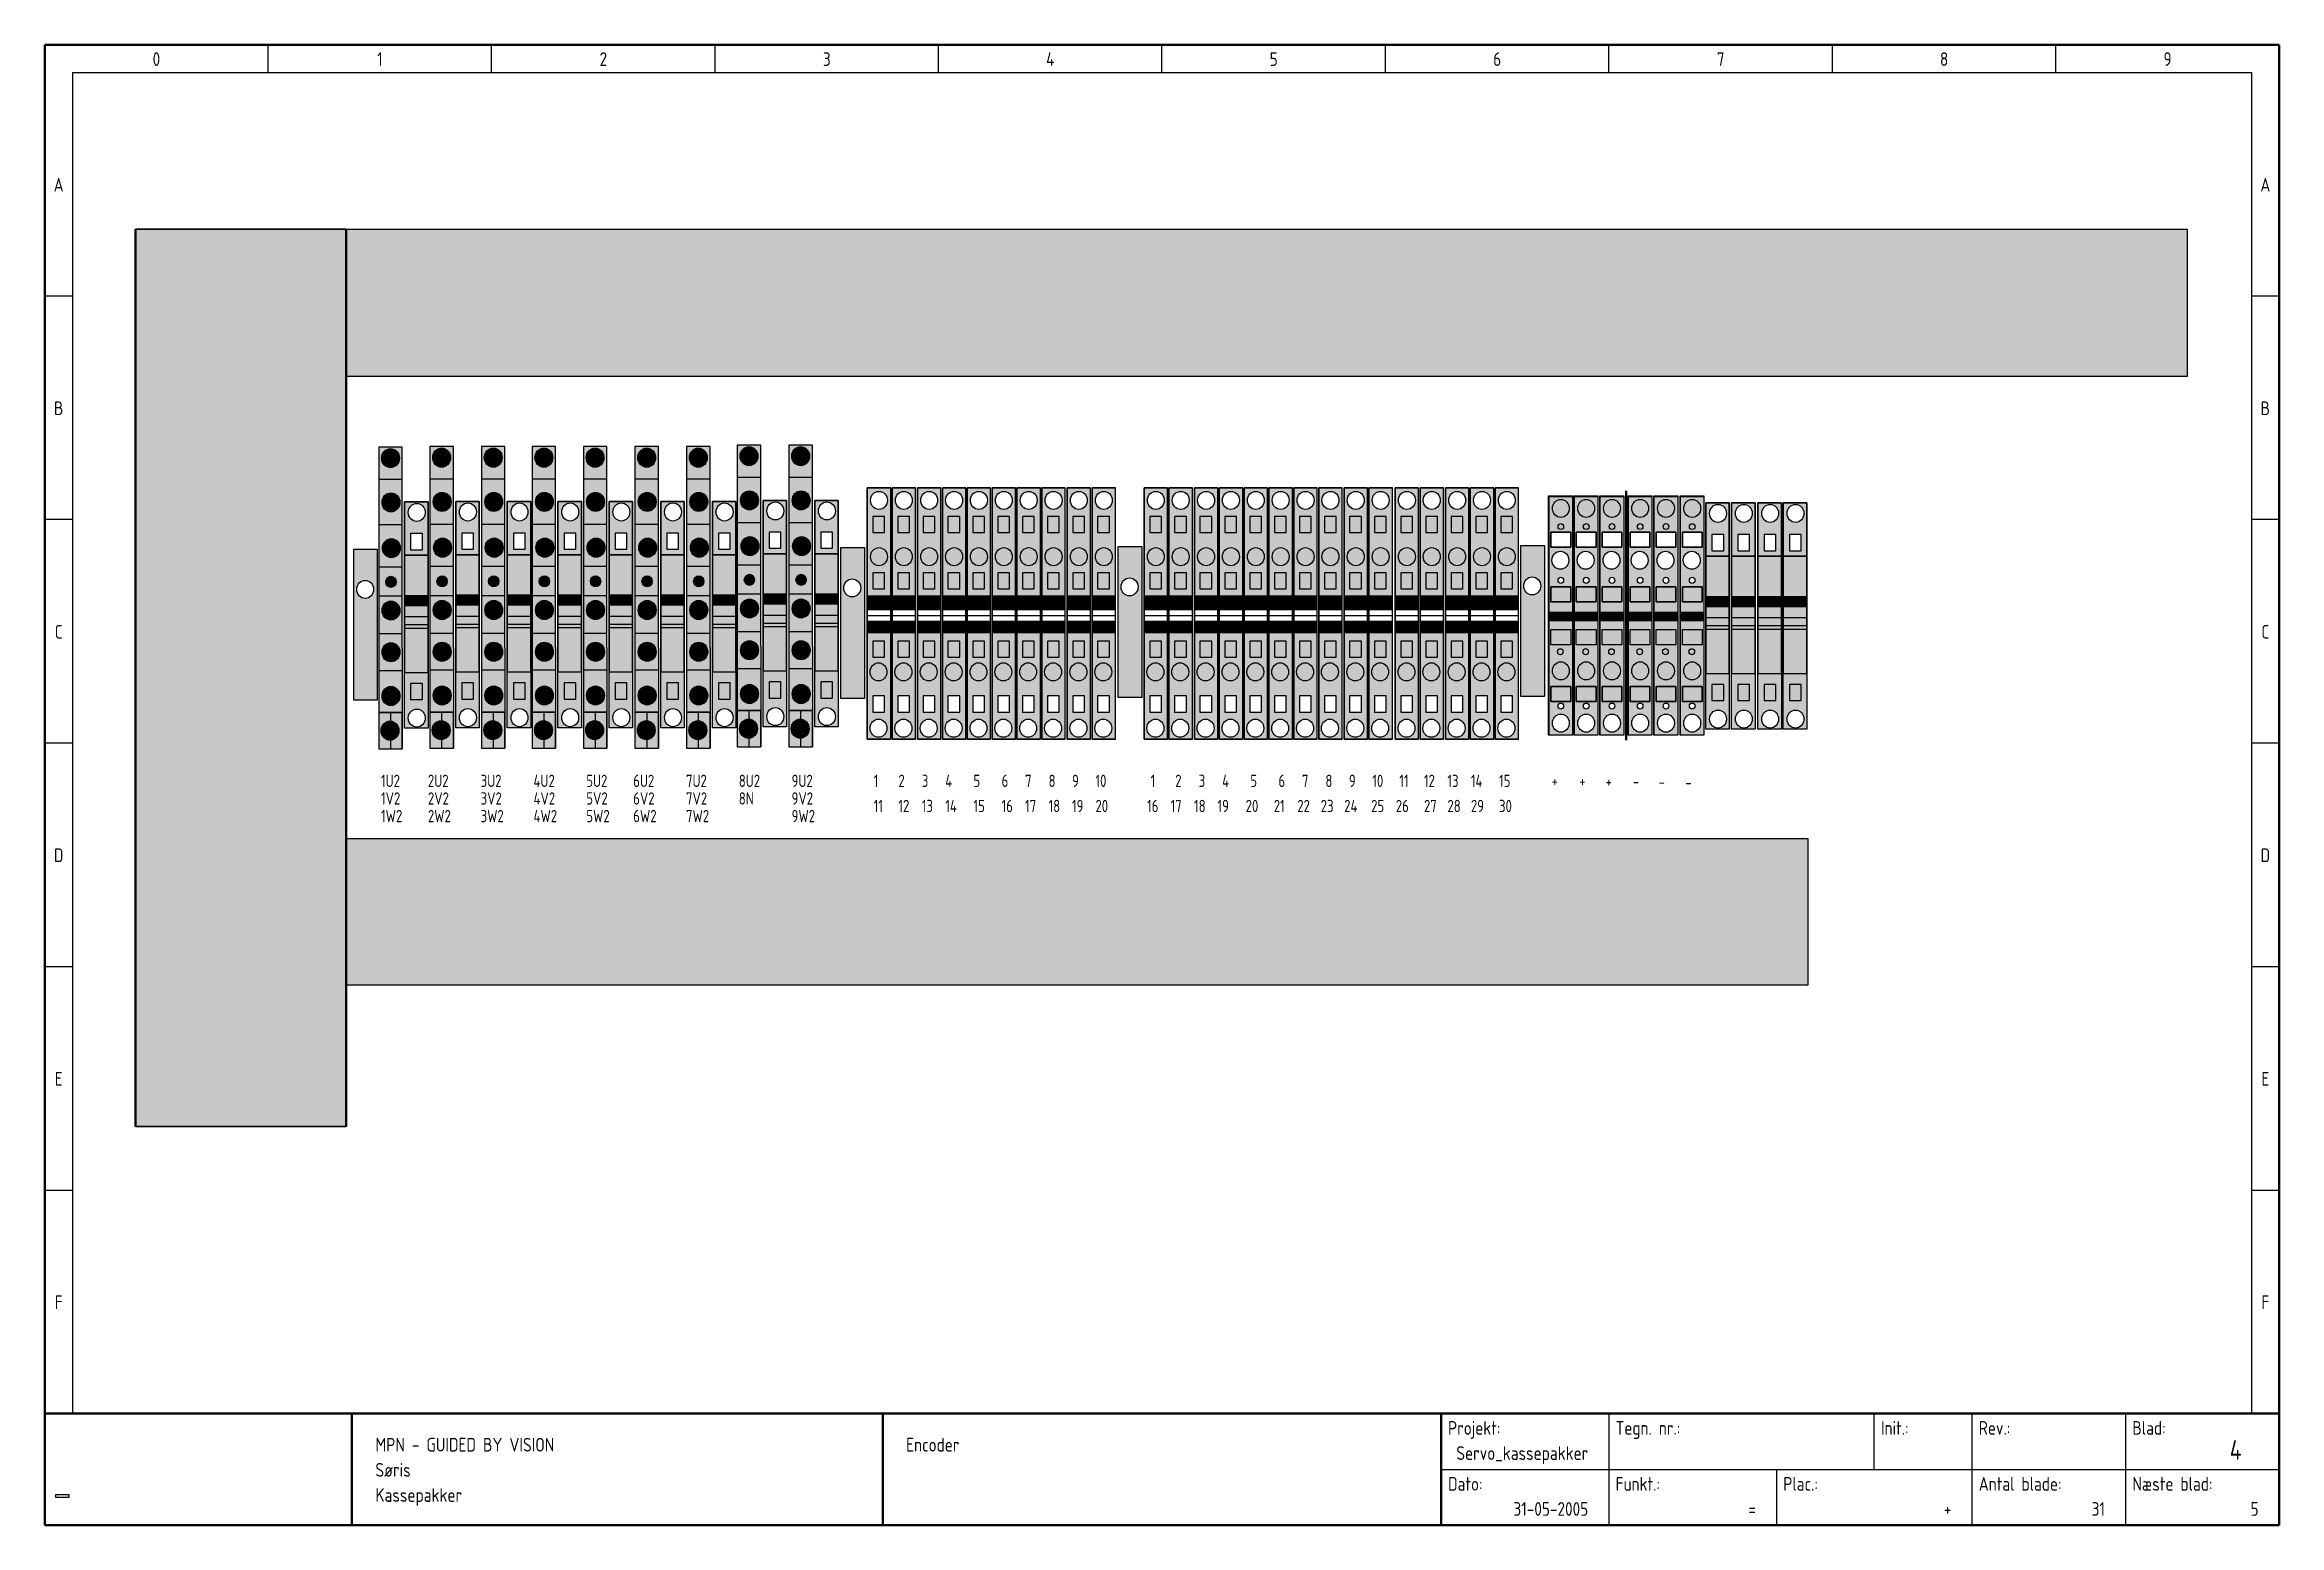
# Model space of a CAD drawing. Header units: millimetres. Extents: x 10 to 410, y 10 to 275.
import ezdxf
from ezdxf.enums import TextEntityAlignment as Align

# ---------------------------------------------------------------- set-up
doc = ezdxf.new("R2010")
doc.units = ezdxf.units.MM
doc.linetypes.add('Caddy_Solid', pattern=[0])
doc.styles.add('Caddy_Vectorfont1p', font='isocp___.ttf', dxfattribs={"width": 0.9})
picture_1 = doc.add_image_def('image1.bmp', size_in_pixel=(51, 10))

msp = doc.modelspace()

# ---------------------------------------------------------------- texts
at = {"lineweight": 25, "style": 'Caddy_Vectorfont1p', "width": 0.837}
for s, height, p in [('1U2', 2.205, (70.2, 142.14)), ('2U2', 2.205, (78.6, 142.14)), ('3U2', 2.205, (88.04, 142.14)), ('4U2', 2.205, (97.5, 142.14)), ('5U2', 2.205, (106.95, 142.14)), ('6U2', 2.205, (115.35, 142.14)), ('7U2', 2.205, (124.8, 142.14)), ('8U2', 2.205, (134.25, 142.14)), ('9U2', 2.205, (143.7, 142.14)), ('1', 2.21, (158.4, 142.14)), ('2', 2.21, (162.81, 142.14)), ('3', 2.21, (167.01, 142.14)), ('4', 2.21, (171.21, 142.14)), ('5', 2.21, (176.25, 142.14)), ('6', 2.21, (181.29, 142.14)), ('7', 2.21, (185.49, 142.14)), ('8', 2.21, (189.69, 142.14)), ('9', 2.21, (193.89, 142.14)), ('10', 2.205, (198.09, 142.14)), ('1', 2.21, (207.96, 142.14)), ('2', 2.21, (212.37, 142.14)), ('3', 2.21, (216.57, 142.14)), ('4', 2.21, (220.77, 142.14)), ('5', 2.21, (225.81, 142.14)), ('6', 2.21, (230.85, 142.14)), ('7', 2.21, (235.05, 142.14)), ('8', 2.21, (239.25, 142.14)), ('9', 2.21, (243.45, 142.14)), ('10', 2.205, (247.65, 142.14)), ('11', 2.205, (252.48, 142.14)), ('12', 2.205, (256.89, 142.14)), ('13', 2.205, (261.09, 142.14)), ('14', 2.205, (265.29, 142.14)), ('15', 2.205, (270.33, 142.14)), ('1V2', 2.205, (70.2, 138.99)), ('2V2', 2.205, (78.6, 138.99)), ('3V2', 2.205, (88.04, 138.99)), ('4V2', 2.205, (97.5, 138.99)), ('5V2', 2.205, (106.95, 138.99)), ('6V2', 2.205, (115.35, 138.99)), ('7V2', 2.205, (124.8, 138.99)), ('8N', 2.205, (134.25, 138.99)), ('9V2', 2.205, (143.7, 138.99)), ('+', 2.21, (279.73, 142.14)), ('+', 2.21, (284.69, 142.14)), ('+', 2.21, (289.39, 142.05)), ('-', 2.21, (294.27, 142.05)), ('-', 2.21, (298.89, 141.96)), ('-', 2.21, (303.67, 141.87)), ('1W2', 2.205, (70.2, 135.84)), ('2W2', 2.205, (78.6, 135.84)), ('3W2', 2.205, (88.04, 135.84)), ('4W2', 2.205, (97.5, 135.84)), ('5W2', 2.205, (106.95, 135.84)), ('6W2', 2.205, (115.35, 135.84)), ('7W2', 2.205, (124.8, 135.84)), ('9W2', 2.205, (143.7, 135.84)), ('11', 2.205, (158.4, 137.64)), ('12', 2.205, (162.81, 137.64)), ('13', 2.205, (167.01, 137.64)), ('14', 2.205, (171.21, 137.64)), ('15', 2.205, (176.25, 137.64)), ('16', 2.205, (181.29, 137.64)), ('17', 2.205, (185.49, 137.64)), ('18', 2.205, (189.69, 137.64)), ('19', 2.205, (193.89, 137.64)), ('20', 2.205, (198.09, 137.64)), ('16', 2.205, (207.33, 137.64)), ('17', 2.205, (211.53, 137.64)), ('18', 2.205, (215.73, 137.64)), ('19', 2.205, (219.93, 137.64)), ('20', 2.205, (224.97, 137.64)), ('21', 2.205, (230.01, 137.64)), ('22', 2.205, (234.21, 137.64)), ('23', 2.205, (238.41, 137.64)), ('24', 2.205, (242.61, 137.64)), ('25', 2.205, (247.44, 137.64)), ('26', 2.205, (251.85, 137.64)), ('27', 2.205, (256.89, 137.64)), ('28', 2.205, (261.09, 137.64)), ('29', 2.205, (265.29, 137.64)), ('30', 2.205, (270.33, 137.64))]:
    msp.add_text(s, height=height, dxfattribs=at).set_placement(p)

# ---------------------------------------------------------------- blocks, each defined once
blk = doc.blocks.new('Blk1')
at = {"linetype": 'Caddy_Solid', "lineweight": 50}
for p, q in [((10, 10), (10, 275)), ((10, 275), (410, 275)), ((410, 275), (410, 10)), ((10, 30), (410, 30)), ((65, 30), (65, 10)), ((160, 30), (160, 10)), ((260, 30), (260, 10)), ((410, 10), (10, 10))]:
    blk.add_line(p, q, dxfattribs=at)
at = {"linetype": 'Caddy_Solid', "lineweight": 25}
for p, q in [((50, 270), (50, 275)), ((90, 270), (90, 275)), ((130, 270), (130, 275)), ((170, 270), (170, 275)), ((210, 270), (210, 275)), ((250, 270), (250, 275)), ((290, 270), (290, 275)), ((330, 270), (330, 275)), ((370, 270), (370, 275)), ((15, 270), (15, 30)), ((15, 270), (405, 270)), ((405, 270), (405, 30)), ((15, 230), (10, 230)), ((410, 230), (405, 230)), ((15, 190), (10, 190)), ((410, 190), (405, 190)), ((15, 150), (10, 150)), ((410, 150), (405, 150)), ((10, 110), (15, 110)), ((405, 110), (410, 110)), ((10, 70), (15, 70)), ((405, 70), (410, 70)), ((10, 30), (15, 30)), ((290, 30), (290, 10)), ((337.5, 20), (337.5, 30)), ((355, 20), (355, 30)), ((382.5, 20), (382.5, 30)), ((405, 30), (410, 30)), ((260, 20), (410, 20)), ((320, 20), (320, 10)), ((355, 10), (355, 20)), ((382.5, 10), (382.5, 20))]:
    blk.add_line(p, q, dxfattribs=at)
at = {"lineweight": 25, "style": 'Caddy_Vectorfont1p', "width": 0.9}
for s, p in [('0', (30, 271.2)), ('1', (70, 271.2)), ('2', (110, 271.2)), ('3', (150, 271.2)), ('4', (190, 271.2)), ('5', (230, 271.2)), ('6', (270, 271.2)), ('7', (310, 271.2)), ('8', (350, 271.2)), ('9', (390, 271.2)), ('A', (12.5, 248.7)), ('A', (407.5, 248.7)), ('B', (12.5, 208.7)), ('B', (407.5, 208.7)), ('C', (12.5, 168.7)), ('C', (407.5, 168.7)), ('D', (12.5, 128.7)), ('D', (407.5, 128.7)), ('E', (12.5, 88.7)), ('E', (407.5, 88.7)), ('F', (12.5, 48.7)), ('F', (407.5, 48.7))]:
    blk.add_text(s, height=2.45, dxfattribs=at).set_placement(p, align=Align.CENTER)
for s, p in [('Projekt:', (261.2, 26.2)), ('Tegn. nr.:', (291.2, 26.2)), ('Init.:', (338.7, 26.2)), ('Rev.:', (356.2, 26.2)), ('Blad:', (383.7, 26.2)), ('MPN - GUIDED BY VISION', (69.2, 23.2)), ('Encoder', (164.2, 23.2)), ('Søris', (69.2, 18.7)), ('Kassepakker', (69.2, 14.2)), ('Dato:', (261.2, 16.2)), ('Funkt.:', (291.2, 16.2)), ('Plac.:', (321.2, 16.2)), ('Antal blade:', (356.2, 16.2)), ('Næste blad:', (383.7, 16.2))]:
    blk.add_text(s, height=2.45, dxfattribs=at).set_placement(p)
for s, p in [('Servo_kassepakker', (286.3, 21.7)), ('31-05-2005', (286.3, 11.7)), ('=', (316.3, 11.7)), ('+', (351.3, 11.7)), ('31', (378.8, 11.7)), ('5', (406.3, 11.7))]:
    blk.add_text(s, height=2.45, dxfattribs=at).set_placement(p, align=Align.RIGHT)
at = {"lineweight": 35, "style": 'Caddy_Vectorfont1p', "width": 0.9}
blk.add_text('4', height=3.5, dxfattribs=at).set_placement((403.25, 21.75), align=Align.RIGHT)
image = blk.add_image(picture_1, insert=(12, 15), size_in_units=(2.32, 0.484))
blk = doc.blocks.new('Blk3')
at = {"color": 253, "linetype": 'Caddy_Solid', "lineweight": 25, "true_color": 0xa0a0a4}
for p, q in [((160.35, 190.56), (158.25, 190.56)), ((158.25, 190.56), (158.25, 187.68)), ((160.35, 187.68), (160.35, 190.56)), ((158.25, 187.68), (160.35, 187.68))]:
    blk.add_line(p, q, dxfattribs=at)
blk = doc.blocks.new('Blk4')
at = {"color": 253, "linetype": 'Caddy_Solid', "lineweight": 25, "true_color": 0xa0a0a4}
for p, q in [((160.35, 158.43), (158.25, 158.43)), ((158.25, 158.43), (158.25, 155.55)), ((160.35, 155.55), (160.35, 158.43)), ((158.25, 155.55), (160.35, 155.55))]:
    blk.add_line(p, q, dxfattribs=at)
blk = doc.blocks.new('Blk5')
at = {"color": 253, "linetype": 'Caddy_Solid', "lineweight": 25, "true_color": 0xa0a0a4}
for p, q in [((160.35, 180.48), (158.25, 180.48)), ((158.25, 180.48), (158.25, 177.6)), ((160.35, 177.6), (160.35, 180.48)), ((158.25, 177.6), (160.35, 177.6))]:
    blk.add_line(p, q, dxfattribs=at)
blk = doc.blocks.new('Blk6')
at = {"color": 253, "linetype": 'Caddy_Solid', "lineweight": 25, "true_color": 0xa0a0a4}
for p, q in [((160.35, 168.24), (158.25, 168.24)), ((158.25, 168.24), (158.25, 165.36)), ((160.35, 165.36), (160.35, 168.24)), ((158.25, 165.36), (160.35, 165.36))]:
    blk.add_line(p, q, dxfattribs=at)
blk = doc.blocks.new('Blk7')
at = {"linetype": 'Caddy_Solid', "lineweight": 25}
for p, q in [((161.44, 195.69), (157.24, 195.69)), ((157.24, 195.69), (157.24, 150.69)), ((161.44, 150.69), (161.44, 195.69)), ((157.24, 150.69), (161.44, 150.69))]:
    blk.add_line(p, q, dxfattribs=at)
blk = doc.blocks.new('Blk8')
at = {"linetype": 'Caddy_Solid', "lineweight": 25}
for p, q in [((160.35, 190.56), (158.25, 190.56)), ((158.25, 190.56), (158.25, 187.68)), ((160.35, 187.68), (160.35, 190.56)), ((158.25, 187.68), (160.35, 187.68))]:
    blk.add_line(p, q, dxfattribs=at)
blk = doc.blocks.new('Blk9')
at = {"linetype": 'Caddy_Solid', "lineweight": 25}
for p, q in [((160.35, 180.48), (158.25, 180.48)), ((158.25, 180.48), (158.25, 177.6)), ((160.35, 177.6), (160.35, 180.48)), ((158.25, 177.6), (160.35, 177.6))]:
    blk.add_line(p, q, dxfattribs=at)
blk = doc.blocks.new('Blk10')
at = {"linetype": 'Caddy_Solid', "lineweight": 25}
for p, q in [((160.35, 168.24), (158.25, 168.24)), ((158.25, 168.24), (158.25, 165.36)), ((160.35, 165.36), (160.35, 168.24)), ((158.25, 165.36), (160.35, 165.36))]:
    blk.add_line(p, q, dxfattribs=at)
blk = doc.blocks.new('Blk11')
at = {"linetype": 'Caddy_Solid', "lineweight": 25}
for p, q in [((160.35, 158.43), (158.25, 158.43)), ((158.25, 158.43), (158.25, 155.55)), ((160.35, 155.55), (160.35, 158.43)), ((158.25, 155.55), (160.35, 155.55))]:
    blk.add_line(p, q, dxfattribs=at)
blk = doc.blocks.new('Blk2')
for color, points in [(253, [(161.44, 195.69), (161.44, 176.34), (157.24, 176.34), (157.24, 195.69), (161.44, 195.69), (160.35, 187.68), (158.25, 187.68), (158.25, 190.56), (160.35, 190.56), (160.35, 187.68), (161.44, 195.69), (159.47, 184.97), (159.34, 184.98), (159.21, 184.97), (159.08, 184.96), (158.95, 184.92), (158.82, 184.88), (158.7, 184.83), (158.58, 184.76), (158.47, 184.69), (158.37, 184.6), (158.27, 184.51), (158.18, 184.4), (158.1, 184.29), (158.03, 184.17), (157.97, 184.04), (157.92, 183.91), (157.88, 183.78), (157.85, 183.64), (157.83, 183.5), (157.83, 183.36), (157.83, 183.22), (157.85, 183.08), (157.88, 182.94), (157.92, 182.81), (157.97, 182.68), (158.03, 182.55), (158.1, 182.43), (158.18, 182.32), (158.27, 182.21), (158.37, 182.12), (158.47, 182.03), (158.58, 181.96), (158.7, 181.89), (158.82, 181.84), (158.95, 181.8), (159.08, 181.76), (159.21, 181.75), (159.34, 181.74), (159.47, 181.75), (159.6, 181.76), (159.73, 181.8), (159.86, 181.84), (159.98, 181.89), (160.1, 181.96), (160.21, 182.03), (160.31, 182.12), (160.41, 182.21), (160.5, 182.32), (160.58, 182.43), (160.65, 182.55), (160.71, 182.68), (160.76, 182.81), (160.8, 182.94), (160.83, 183.08), (160.85, 183.22), (160.85, 183.36), (160.85, 183.5), (160.83, 183.64), (160.8, 183.78), (160.76, 183.91), (160.71, 184.04), (160.65, 184.17), (160.58, 184.29), (160.5, 184.4), (160.41, 184.51), (160.31, 184.6), (160.21, 184.69), (160.1, 184.76), (159.98, 184.83), (159.86, 184.88), (159.73, 184.92), (159.6, 184.96), (159.47, 184.97), (161.44, 195.69), (160.35, 180.48), (158.25, 180.48), (158.25, 177.6), (160.35, 177.6), (160.35, 180.48), (161.44, 195.69), (159.34, 191.82), (159.47, 191.83), (159.6, 191.84), (159.73, 191.88), (159.86, 191.92), (159.98, 191.97), (160.1, 192.04), (160.21, 192.11), (160.31, 192.2), (160.41, 192.29), (160.5, 192.4), (160.58, 192.51), (160.65, 192.63), (160.71, 192.76), (160.76, 192.89), (160.8, 193.02), (160.83, 193.16), (160.85, 193.3), (160.85, 193.44), (160.85, 193.58), (160.83, 193.72), (160.8, 193.86), (160.76, 193.99), (160.71, 194.12), (160.65, 194.25), (160.58, 194.37), (160.5, 194.48), (160.41, 194.59), (160.31, 194.68), (160.21, 194.77), (160.1, 194.84), (159.98, 194.91), (159.86, 194.96), (159.73, 195), (159.6, 195.04), (159.47, 195.05), (159.34, 195.06), (159.21, 195.05), (159.08, 195.04), (158.95, 195), (158.82, 194.96), (158.7, 194.91), (158.58, 194.84), (158.47, 194.77), (158.37, 194.68), (158.27, 194.59), (158.18, 194.48), (158.1, 194.37), (158.03, 194.25), (157.97, 194.12), (157.92, 193.99), (157.88, 193.86), (157.85, 193.72), (157.83, 193.58), (157.83, 193.44), (157.83, 193.3), (157.85, 193.16), (157.88, 193.02), (157.92, 192.89), (157.97, 192.76), (158.03, 192.63), (158.1, 192.51), (158.18, 192.4), (158.27, 192.29), (158.37, 192.2), (158.47, 192.11), (158.58, 192.04), (158.7, 191.97), (158.82, 191.92), (158.95, 191.88), (159.08, 191.84), (159.21, 191.83), (159.34, 191.82)]), (9, [(161.44, 176.34), (161.44, 195.69), (157.24, 195.69), (157.24, 176.34), (161.44, 176.34), (159.86, 181.84), (159.98, 181.89), (160.1, 181.96), (160.21, 182.03), (160.31, 182.12), (160.41, 182.21), (160.5, 182.32), (160.58, 182.43), (160.65, 182.55), (160.71, 182.68), (160.76, 182.81), (160.8, 182.94), (160.83, 183.08), (160.85, 183.22), (160.85, 183.36), (160.85, 183.5), (160.83, 183.64), (160.8, 183.78), (160.76, 183.91), (160.71, 184.04), (160.65, 184.17), (160.58, 184.29), (160.5, 184.4), (160.41, 184.51), (160.31, 184.6), (160.21, 184.69), (160.1, 184.76), (159.98, 184.83), (159.86, 184.88), (159.73, 184.92), (159.6, 184.96), (159.47, 184.97), (159.34, 184.98), (159.21, 184.97), (159.08, 184.96), (158.95, 184.92), (158.82, 184.88), (158.7, 184.83), (158.58, 184.76), (158.47, 184.69), (158.37, 184.6), (158.27, 184.51), (158.18, 184.4), (158.1, 184.29), (158.03, 184.17), (157.97, 184.04), (157.92, 183.91), (157.88, 183.78), (157.85, 183.64), (157.83, 183.5), (157.83, 183.36), (157.83, 183.22), (157.85, 183.08), (157.88, 182.94), (157.92, 182.81), (157.97, 182.68), (158.03, 182.55), (158.1, 182.43), (158.18, 182.32), (158.27, 182.21), (158.37, 182.12), (158.47, 182.03), (158.58, 181.96), (158.7, 181.89), (158.82, 181.84), (158.95, 181.8), (159.08, 181.76), (159.21, 181.75), (159.34, 181.74), (159.47, 181.75), (159.6, 181.76), (159.73, 181.8), (159.86, 181.84), (161.44, 176.34), (160.35, 180.48), (158.25, 180.48), (158.25, 177.6), (160.35, 177.6), (160.35, 180.48), (161.44, 176.34), (160.35, 187.68), (158.25, 187.68), (158.25, 190.56), (160.35, 190.56), (160.35, 187.68), (161.44, 176.34), (159.47, 191.83), (159.34, 191.82), (159.21, 191.83), (159.08, 191.84), (158.95, 191.88), (158.82, 191.92), (158.7, 191.97), (158.58, 192.04), (158.47, 192.11), (158.37, 192.2), (158.27, 192.29), (158.18, 192.4), (158.1, 192.51), (158.03, 192.63), (157.97, 192.76), (157.92, 192.89), (157.88, 193.02), (157.85, 193.16), (157.83, 193.3), (157.83, 193.44), (157.83, 193.58), (157.85, 193.72), (157.88, 193.86), (157.92, 193.99), (157.97, 194.12), (158.03, 194.25), (158.1, 194.37), (158.18, 194.48), (158.27, 194.59), (158.37, 194.68), (158.47, 194.77), (158.58, 194.84), (158.7, 194.91), (158.82, 194.96), (158.95, 195), (159.08, 195.04), (159.21, 195.05), (159.34, 195.06), (159.47, 195.05), (159.6, 195.04), (159.73, 195), (159.86, 194.96), (159.98, 194.91), (160.1, 194.84), (160.21, 194.77), (160.31, 194.68), (160.41, 194.59), (160.5, 194.48), (160.58, 194.37), (160.65, 194.25), (160.71, 194.12), (160.76, 193.99), (160.8, 193.86), (160.83, 193.72), (160.85, 193.58), (160.85, 193.44), (160.85, 193.3), (160.83, 193.16), (160.8, 193.02), (160.76, 192.89), (160.71, 192.76), (160.65, 192.63), (160.58, 192.51), (160.5, 192.4), (160.41, 192.29), (160.31, 192.2), (160.21, 192.11), (160.1, 192.04), (159.98, 191.97), (159.86, 191.92), (159.73, 191.88), (159.6, 191.84), (159.47, 191.83)]), (253, [(157.24, 173.91), (161.44, 173.91), (161.44, 176.34), (157.24, 176.34)]), (9, [(161.44, 176.34), (157.24, 176.34), (157.24, 173.91), (161.44, 173.91)]), (253, [(157.24, 169.77), (161.44, 169.77), (161.44, 171.84), (157.24, 171.84)]), (9, [(157.24, 169.77), (161.44, 169.77), (161.44, 171.84), (157.24, 171.84)]), (253, [(161.44, 150.69), (161.44, 169.77), (157.24, 169.77), (157.24, 150.69), (161.44, 150.69), (160.01, 154.07), (160.12, 154), (160.23, 153.91), (160.33, 153.82), (160.41, 153.71), (160.49, 153.6), (160.57, 153.48), (160.63, 153.35), (160.68, 153.22), (160.72, 153.09), (160.75, 152.95), (160.76, 152.81), (160.77, 152.67), (160.76, 152.53), (160.75, 152.39), (160.72, 152.25), (160.68, 152.12), (160.63, 151.99), (160.57, 151.86), (160.49, 151.74), (160.41, 151.63), (160.33, 151.52), (160.23, 151.43), (160.12, 151.34), (160.01, 151.27), (159.9, 151.2), (159.77, 151.15), (159.65, 151.11), (159.52, 151.07), (159.39, 151.06), (159.26, 151.05), (159.12, 151.06), (158.99, 151.07), (158.86, 151.11), (158.74, 151.15), (158.62, 151.2), (158.5, 151.27), (158.39, 151.34), (158.28, 151.43), (158.19, 151.52), (158.1, 151.63), (158.02, 151.74), (157.95, 151.86), (157.89, 151.99), (157.84, 152.12), (157.8, 152.25), (157.77, 152.39), (157.75, 152.53), (157.74, 152.67), (157.75, 152.81), (157.77, 152.95), (157.8, 153.09), (157.84, 153.22), (157.89, 153.35), (157.95, 153.48), (158.02, 153.6), (158.1, 153.71), (158.19, 153.82), (158.28, 153.91), (158.39, 154), (158.5, 154.07), (158.62, 154.14), (158.74, 154.19), (158.86, 154.23), (158.99, 154.27), (159.12, 154.28), (159.26, 154.29), (159.39, 154.28), (159.52, 154.27), (159.65, 154.23), (159.77, 154.19), (159.9, 154.14), (160.01, 154.07), (161.44, 150.69), (160.35, 155.55), (158.25, 155.55), (158.25, 158.43), (160.35, 158.43), (160.35, 155.55), (161.44, 150.69), (159.52, 161.15), (159.39, 161.14), (159.26, 161.13), (159.12, 161.14), (158.99, 161.15), (158.86, 161.19), (158.74, 161.23), (158.62, 161.28), (158.5, 161.35), (158.39, 161.42), (158.28, 161.51), (158.19, 161.6), (158.1, 161.71), (158.02, 161.82), (157.95, 161.94), (157.89, 162.07), (157.84, 162.2), (157.8, 162.33), (157.77, 162.47), (157.75, 162.61), (157.74, 162.75), (157.75, 162.89), (157.77, 163.03), (157.8, 163.17), (157.84, 163.3), (157.89, 163.43), (157.95, 163.56), (158.02, 163.68), (158.1, 163.79), (158.19, 163.9), (158.28, 163.99), (158.39, 164.08), (158.5, 164.15), (158.62, 164.22), (158.74, 164.27), (158.86, 164.31), (158.99, 164.35), (159.12, 164.36), (159.26, 164.37), (159.39, 164.36), (159.52, 164.35), (159.65, 164.31), (159.77, 164.27), (159.9, 164.22), (160.01, 164.15), (160.12, 164.08), (160.23, 163.99), (160.33, 163.9), (160.41, 163.79), (160.49, 163.68), (160.57, 163.56), (160.63, 163.43), (160.68, 163.3), (160.72, 163.17), (160.75, 163.03), (160.76, 162.89), (160.77, 162.75), (160.76, 162.61), (160.75, 162.47), (160.72, 162.33), (160.68, 162.2), (160.63, 162.07), (160.57, 161.94), (160.49, 161.82), (160.41, 161.71), (160.33, 161.6), (160.23, 161.51), (160.12, 161.42), (160.01, 161.35), (159.9, 161.28), (159.77, 161.23), (159.65, 161.19), (159.52, 161.15), (161.44, 150.69), (160.35, 165.36), (158.25, 165.36), (158.25, 168.24), (160.35, 168.24), (160.35, 165.36)]), (9, [(161.44, 169.77), (161.44, 150.69), (157.24, 150.69), (157.24, 169.77), (161.44, 169.77), (159.65, 164.31), (159.77, 164.27), (159.9, 164.22), (160.01, 164.15), (160.12, 164.08), (160.23, 163.99), (160.33, 163.9), (160.41, 163.79), (160.49, 163.68), (160.57, 163.56), (160.63, 163.43), (160.68, 163.3), (160.72, 163.17), (160.75, 163.03), (160.76, 162.89), (160.77, 162.75), (160.76, 162.61), (160.75, 162.47), (160.72, 162.33), (160.68, 162.2), (160.63, 162.07), (160.57, 161.94), (160.49, 161.82), (160.41, 161.71), (160.33, 161.6), (160.23, 161.51), (160.12, 161.42), (160.01, 161.35), (159.9, 161.28), (159.77, 161.23), (159.65, 161.19), (159.52, 161.15), (159.39, 161.14), (159.26, 161.13), (159.12, 161.14), (158.99, 161.15), (158.86, 161.19), (158.74, 161.23), (158.62, 161.28), (158.5, 161.35), (158.39, 161.42), (158.28, 161.51), (158.19, 161.6), (158.1, 161.71), (158.02, 161.82), (157.95, 161.94), (157.89, 162.07), (157.84, 162.2), (157.8, 162.33), (157.77, 162.47), (157.75, 162.61), (157.74, 162.75), (157.75, 162.89), (157.77, 163.03), (157.8, 163.17), (157.84, 163.3), (157.89, 163.43), (157.95, 163.56), (158.02, 163.68), (158.1, 163.79), (158.19, 163.9), (158.28, 163.99), (158.39, 164.08), (158.5, 164.15), (158.62, 164.22), (158.74, 164.27), (158.86, 164.31), (158.99, 164.35), (159.12, 164.36), (159.26, 164.37), (159.39, 164.36), (159.52, 164.35), (159.65, 164.31), (161.44, 169.77), (160.35, 165.36), (158.25, 165.36), (158.25, 168.24), (160.35, 168.24), (160.35, 165.36), (161.44, 169.77), (160.35, 158.43), (158.25, 158.43), (158.25, 155.55), (160.35, 155.55), (160.35, 158.43), (161.44, 169.77), (159.39, 154.28), (159.26, 154.29), (159.12, 154.28), (158.99, 154.27), (158.86, 154.23), (158.74, 154.19), (158.62, 154.14), (158.5, 154.07), (158.39, 154), (158.28, 153.91), (158.19, 153.82), (158.1, 153.71), (158.02, 153.6), (157.95, 153.48), (157.89, 153.35), (157.84, 153.22), (157.8, 153.09), (157.77, 152.95), (157.75, 152.81), (157.74, 152.67), (157.75, 152.53), (157.77, 152.39), (157.8, 152.25), (157.84, 152.12), (157.89, 151.99), (157.95, 151.86), (158.02, 151.74), (158.1, 151.63), (158.19, 151.52), (158.28, 151.43), (158.39, 151.34), (158.5, 151.27), (158.62, 151.2), (158.74, 151.15), (158.86, 151.11), (158.99, 151.07), (159.12, 151.06), (159.26, 151.05), (159.39, 151.06), (159.52, 151.07), (159.65, 151.11), (159.77, 151.15), (159.9, 151.2), (160.01, 151.27), (160.12, 151.34), (160.23, 151.43), (160.33, 151.52), (160.41, 151.63), (160.49, 151.74), (160.57, 151.86), (160.63, 151.99), (160.68, 152.12), (160.72, 152.25), (160.75, 152.39), (160.76, 152.53), (160.77, 152.67), (160.76, 152.81), (160.75, 152.95), (160.72, 153.09), (160.68, 153.22), (160.63, 153.35), (160.57, 153.48), (160.49, 153.6), (160.41, 153.71), (160.33, 153.82), (160.23, 153.91), (160.12, 154), (160.01, 154.07), (159.9, 154.14), (159.77, 154.19), (159.65, 154.23), (159.52, 154.27), (159.39, 154.28)])]:
    blk.add_hatch(color=color).paths.add_polyline_path(points)
at = {"color": 253, "linetype": 'Caddy_Solid', "lineweight": 25, "true_color": 0xa0a0a4}
for p, q in [((157.24, 195.69), (161.44, 195.69)), ((157.24, 150.69), (157.24, 195.69)), ((157.16, 176.34), (161.44, 176.34)), ((157.16, 172.83), (161.44, 172.83)), ((157.24, 173.91), (161.44, 173.91)), ((157.16, 169.77), (161.44, 169.77)), ((157.24, 171.84), (161.44, 171.84)), ((161.44, 150.69), (157.24, 150.69))]:
    blk.add_line(p, q, dxfattribs=at)
at = {"linetype": 'Caddy_Solid', "lineweight": 25}
for p, q in [((157.24, 176.34), (161.44, 176.34)), ((157.24, 173.91), (161.44, 173.91)), ((157.24, 172.83), (161.44, 172.83)), ((157.24, 169.77), (161.44, 169.77))]:
    blk.add_line(p, q, dxfattribs=at)
at = {"color": 253, "linetype": 'Caddy_Solid', "lineweight": 25, "true_color": 0xa0a0a4}
for centre in [(159.34, 193.44), (159.34, 183.36), (159.26, 162.75), (159.26, 152.67), (159.26, 152.67)]:
    blk.add_ellipse(centre, major_axis=(0, 1.62), ratio=0.933334, dxfattribs=at)
at = {"linetype": 'Caddy_Solid', "lineweight": 25}
for centre in [(159.34, 193.44), (159.34, 183.36), (159.26, 162.75), (159.26, 152.67)]:
    blk.add_ellipse(centre, major_axis=(0, 1.62), ratio=0.933333, dxfattribs=at)
for name in ['Blk7', 'Blk3', 'Blk8', 'Blk5', 'Blk9', 'Blk6', 'Blk10', 'Blk4', 'Blk11']:
    blk.add_blockref(name, (0, 0, 1))
blk = doc.blocks.new('Blk13')
at = {"linetype": 'Caddy_Solid', "lineweight": 25}
for p, q in [((65.34, 184.71), (69.54, 184.71)), ((65.34, 157.71), (65.34, 184.71)), ((69.54, 184.71), (69.54, 157.71)), ((69.54, 157.71), (65.34, 157.71))]:
    blk.add_line(p, q, dxfattribs=at)
blk = doc.blocks.new('Blk12')
blk.add_hatch(color=256).paths.add_polyline_path([(65.34, 157.71), (65.34, 184.71), (69.54, 184.71), (69.54, 157.71), (65.34, 157.71), (67.23, 175.9), (67.36, 175.89), (67.49, 175.9), (67.62, 175.91), (67.75, 175.95), (67.88, 175.99), (68, 176.04), (68.12, 176.11), (68.23, 176.18), (68.33, 176.27), (68.43, 176.36), (68.52, 176.47), (68.6, 176.58), (68.67, 176.7), (68.73, 176.83), (68.78, 176.96), (68.82, 177.09), (68.85, 177.23), (68.87, 177.37), (68.87, 177.51), (68.87, 177.65), (68.85, 177.79), (68.82, 177.93), (68.78, 178.06), (68.73, 178.19), (68.67, 178.32), (68.6, 178.44), (68.52, 178.55), (68.43, 178.66), (68.33, 178.75), (68.23, 178.84), (68.12, 178.91), (68, 178.98), (67.88, 179.03), (67.75, 179.07), (67.62, 179.11), (67.49, 179.12), (67.36, 179.13), (67.23, 179.12), (67.1, 179.11), (66.97, 179.07), (66.84, 179.03), (66.72, 178.98), (66.6, 178.91), (66.49, 178.84), (66.39, 178.75), (66.29, 178.66), (66.2, 178.55), (66.12, 178.44), (66.05, 178.32), (65.99, 178.19), (65.94, 178.06), (65.9, 177.93), (65.87, 177.79), (65.85, 177.65), (65.85, 177.51), (65.85, 177.37), (65.87, 177.23), (65.9, 177.09), (65.94, 176.96), (65.99, 176.83), (66.05, 176.7), (66.12, 176.58), (66.2, 176.47), (66.29, 176.36), (66.39, 176.27), (66.49, 176.18), (66.6, 176.11), (66.72, 176.04), (66.84, 175.99), (66.97, 175.95), (67.1, 175.91), (67.23, 175.9)])
at = {"linetype": 'Caddy_Solid', "lineweight": 25}
blk.add_ellipse((67.36, 177.51), major_axis=(0, 1.62), ratio=0.933333, dxfattribs=at)
blk.add_blockref('Blk13', (0, 0, 1))
blk = doc.blocks.new('Blk15')
at = {"linetype": 'Caddy_Solid', "lineweight": 25}
for p, q in [((152.54, 184.98), (156.74, 184.98)), ((152.54, 157.98), (152.54, 184.98)), ((156.74, 184.98), (156.74, 157.98)), ((156.74, 157.98), (152.54, 157.98))]:
    blk.add_line(p, q, dxfattribs=at)
blk = doc.blocks.new('Blk14')
blk.add_hatch(color=256).paths.add_polyline_path([(152.54, 157.98), (152.54, 184.98), (156.74, 184.98), (156.74, 157.98), (152.54, 157.98), (154.42, 176.17), (154.55, 176.16), (154.68, 176.17), (154.81, 176.18), (154.94, 176.22), (155.07, 176.26), (155.19, 176.31), (155.31, 176.38), (155.42, 176.45), (155.52, 176.54), (155.62, 176.63), (155.71, 176.74), (155.79, 176.85), (155.86, 176.97), (155.92, 177.1), (155.97, 177.23), (156.01, 177.36), (156.04, 177.5), (156.06, 177.64), (156.06, 177.78), (156.06, 177.92), (156.04, 178.06), (156.01, 178.2), (155.97, 178.33), (155.92, 178.46), (155.86, 178.59), (155.79, 178.71), (155.71, 178.82), (155.62, 178.93), (155.52, 179.02), (155.42, 179.11), (155.31, 179.18), (155.19, 179.25), (155.07, 179.3), (154.94, 179.34), (154.81, 179.38), (154.68, 179.39), (154.55, 179.4), (154.42, 179.39), (154.29, 179.38), (154.16, 179.34), (154.03, 179.3), (153.91, 179.25), (153.8, 179.18), (153.68, 179.11), (153.58, 179.02), (153.48, 178.93), (153.39, 178.82), (153.31, 178.71), (153.24, 178.59), (153.18, 178.46), (153.13, 178.33), (153.09, 178.2), (153.06, 178.06), (153.05, 177.92), (153.04, 177.78), (153.05, 177.64), (153.06, 177.5), (153.09, 177.36), (153.13, 177.23), (153.18, 177.1), (153.24, 176.97), (153.31, 176.85), (153.39, 176.74), (153.48, 176.63), (153.58, 176.54), (153.68, 176.45), (153.8, 176.38), (153.91, 176.31), (154.03, 176.26), (154.16, 176.22), (154.29, 176.18), (154.42, 176.17)])
at = {"linetype": 'Caddy_Solid', "lineweight": 25}
blk.add_ellipse((154.55, 177.78), major_axis=(0, 1.62), ratio=0.933333, dxfattribs=at)
blk.add_blockref('Blk15', (0, 0, 1))
blk = doc.blocks.new('Blk17')
at = {"color": 253, "linetype": 'Caddy_Solid', "lineweight": 25, "true_color": 0xa0a0a4}
for p, q in [((164.8, 190.56), (162.7, 190.56)), ((162.7, 190.56), (162.7, 187.68)), ((164.8, 187.68), (164.8, 190.56)), ((162.7, 187.68), (164.8, 187.68))]:
    blk.add_line(p, q, dxfattribs=at)
blk = doc.blocks.new('Blk18')
at = {"color": 253, "linetype": 'Caddy_Solid', "lineweight": 25, "true_color": 0xa0a0a4}
for p, q in [((164.8, 158.43), (162.7, 158.43)), ((162.7, 158.43), (162.7, 155.55)), ((164.8, 155.55), (164.8, 158.43)), ((162.7, 155.55), (164.8, 155.55))]:
    blk.add_line(p, q, dxfattribs=at)
blk = doc.blocks.new('Blk19')
at = {"color": 253, "linetype": 'Caddy_Solid', "lineweight": 25, "true_color": 0xa0a0a4}
for p, q in [((164.8, 180.48), (162.7, 180.48)), ((162.7, 180.48), (162.7, 177.6)), ((164.8, 177.6), (164.8, 180.48)), ((162.7, 177.6), (164.8, 177.6))]:
    blk.add_line(p, q, dxfattribs=at)
blk = doc.blocks.new('Blk20')
at = {"color": 253, "linetype": 'Caddy_Solid', "lineweight": 25, "true_color": 0xa0a0a4}
for p, q in [((164.8, 168.24), (162.7, 168.24)), ((162.7, 168.24), (162.7, 165.36)), ((164.8, 165.36), (164.8, 168.24)), ((162.7, 165.36), (164.8, 165.36))]:
    blk.add_line(p, q, dxfattribs=at)
blk = doc.blocks.new('Blk21')
at = {"linetype": 'Caddy_Solid', "lineweight": 25}
for p, q in [((165.89, 195.69), (161.69, 195.69)), ((161.69, 195.69), (161.69, 150.69)), ((165.89, 150.69), (165.89, 195.69)), ((161.69, 150.69), (165.89, 150.69))]:
    blk.add_line(p, q, dxfattribs=at)
blk = doc.blocks.new('Blk22')
at = {"linetype": 'Caddy_Solid', "lineweight": 25}
for p, q in [((164.8, 190.56), (162.7, 190.56)), ((162.7, 190.56), (162.7, 187.68)), ((164.8, 187.68), (164.8, 190.56)), ((162.7, 187.68), (164.8, 187.68))]:
    blk.add_line(p, q, dxfattribs=at)
blk = doc.blocks.new('Blk23')
at = {"linetype": 'Caddy_Solid', "lineweight": 25}
for p, q in [((164.8, 180.48), (162.7, 180.48)), ((162.7, 180.48), (162.7, 177.6)), ((164.8, 177.6), (164.8, 180.48)), ((162.7, 177.6), (164.8, 177.6))]:
    blk.add_line(p, q, dxfattribs=at)
blk = doc.blocks.new('Blk24')
at = {"linetype": 'Caddy_Solid', "lineweight": 25}
for p, q in [((164.8, 168.24), (162.7, 168.24)), ((162.7, 168.24), (162.7, 165.36)), ((164.8, 165.36), (164.8, 168.24)), ((162.7, 165.36), (164.8, 165.36))]:
    blk.add_line(p, q, dxfattribs=at)
blk = doc.blocks.new('Blk25')
at = {"linetype": 'Caddy_Solid', "lineweight": 25}
for p, q in [((164.8, 158.43), (162.7, 158.43)), ((162.7, 158.43), (162.7, 155.55)), ((164.8, 155.55), (164.8, 158.43)), ((162.7, 155.55), (164.8, 155.55))]:
    blk.add_line(p, q, dxfattribs=at)
blk = doc.blocks.new('Blk16')
for color, points in [(253, [(165.89, 195.69), (165.89, 176.34), (161.69, 176.34), (161.69, 195.69), (165.89, 195.69), (164.8, 187.68), (162.7, 187.68), (162.7, 190.56), (164.8, 190.56), (164.8, 187.68), (165.89, 195.69), (163.92, 184.97), (163.79, 184.98), (163.66, 184.97), (163.53, 184.96), (163.4, 184.92), (163.27, 184.88), (163.15, 184.83), (163.04, 184.76), (162.92, 184.69), (162.82, 184.6), (162.72, 184.51), (162.63, 184.4), (162.55, 184.29), (162.48, 184.17), (162.42, 184.04), (162.37, 183.91), (162.33, 183.78), (162.3, 183.64), (162.29, 183.5), (162.28, 183.36), (162.29, 183.22), (162.3, 183.08), (162.33, 182.94), (162.37, 182.81), (162.42, 182.68), (162.48, 182.55), (162.55, 182.43), (162.63, 182.32), (162.72, 182.21), (162.82, 182.12), (162.92, 182.03), (163.04, 181.96), (163.15, 181.89), (163.27, 181.84), (163.4, 181.8), (163.53, 181.76), (163.66, 181.75), (163.79, 181.74), (163.92, 181.75), (164.05, 181.76), (164.18, 181.8), (164.31, 181.84), (164.43, 181.89), (164.55, 181.96), (164.66, 182.03), (164.76, 182.12), (164.86, 182.21), (164.95, 182.32), (165.03, 182.43), (165.1, 182.55), (165.16, 182.68), (165.21, 182.81), (165.25, 182.94), (165.28, 183.08), (165.3, 183.22), (165.3, 183.36), (165.3, 183.5), (165.28, 183.64), (165.25, 183.78), (165.21, 183.91), (165.16, 184.04), (165.1, 184.17), (165.03, 184.29), (164.95, 184.4), (164.86, 184.51), (164.76, 184.6), (164.66, 184.69), (164.55, 184.76), (164.43, 184.83), (164.31, 184.88), (164.18, 184.92), (164.05, 184.96), (163.92, 184.97), (165.89, 195.69), (164.8, 180.48), (162.7, 180.48), (162.7, 177.6), (164.8, 177.6), (164.8, 180.48), (165.89, 195.69), (163.79, 191.82), (163.92, 191.83), (164.05, 191.84), (164.18, 191.88), (164.31, 191.92), (164.43, 191.97), (164.55, 192.04), (164.66, 192.11), (164.76, 192.2), (164.86, 192.29), (164.95, 192.4), (165.03, 192.51), (165.1, 192.63), (165.16, 192.76), (165.21, 192.89), (165.25, 193.02), (165.28, 193.16), (165.3, 193.3), (165.3, 193.44), (165.3, 193.58), (165.28, 193.72), (165.25, 193.86), (165.21, 193.99), (165.16, 194.12), (165.1, 194.25), (165.03, 194.37), (164.95, 194.48), (164.86, 194.59), (164.76, 194.68), (164.66, 194.77), (164.55, 194.84), (164.43, 194.91), (164.31, 194.96), (164.18, 195), (164.05, 195.04), (163.92, 195.05), (163.79, 195.06), (163.66, 195.05), (163.53, 195.04), (163.4, 195), (163.27, 194.96), (163.15, 194.91), (163.04, 194.84), (162.92, 194.77), (162.82, 194.68), (162.72, 194.59), (162.63, 194.48), (162.55, 194.37), (162.48, 194.25), (162.42, 194.12), (162.37, 193.99), (162.33, 193.86), (162.3, 193.72), (162.29, 193.58), (162.28, 193.44), (162.29, 193.3), (162.3, 193.16), (162.33, 193.02), (162.37, 192.89), (162.42, 192.76), (162.48, 192.63), (162.55, 192.51), (162.63, 192.4), (162.72, 192.29), (162.82, 192.2), (162.92, 192.11), (163.04, 192.04), (163.15, 191.97), (163.27, 191.92), (163.4, 191.88), (163.53, 191.84), (163.66, 191.83), (163.79, 191.82)]), (9, [(165.89, 176.34), (165.89, 195.69), (161.69, 195.69), (161.69, 176.34), (165.89, 176.34), (164.31, 181.84), (164.43, 181.89), (164.55, 181.96), (164.66, 182.03), (164.76, 182.12), (164.86, 182.21), (164.95, 182.32), (165.03, 182.43), (165.1, 182.55), (165.16, 182.68), (165.21, 182.81), (165.25, 182.94), (165.28, 183.08), (165.3, 183.22), (165.3, 183.36), (165.3, 183.5), (165.28, 183.64), (165.25, 183.78), (165.21, 183.91), (165.16, 184.04), (165.1, 184.17), (165.03, 184.29), (164.95, 184.4), (164.86, 184.51), (164.76, 184.6), (164.66, 184.69), (164.55, 184.76), (164.43, 184.83), (164.31, 184.88), (164.18, 184.92), (164.05, 184.96), (163.92, 184.97), (163.79, 184.98), (163.66, 184.97), (163.53, 184.96), (163.4, 184.92), (163.27, 184.88), (163.15, 184.83), (163.04, 184.76), (162.92, 184.69), (162.82, 184.6), (162.72, 184.51), (162.63, 184.4), (162.55, 184.29), (162.48, 184.17), (162.42, 184.04), (162.37, 183.91), (162.33, 183.78), (162.3, 183.64), (162.29, 183.5), (162.28, 183.36), (162.29, 183.22), (162.3, 183.08), (162.33, 182.94), (162.37, 182.81), (162.42, 182.68), (162.48, 182.55), (162.55, 182.43), (162.63, 182.32), (162.72, 182.21), (162.82, 182.12), (162.92, 182.03), (163.04, 181.96), (163.15, 181.89), (163.27, 181.84), (163.4, 181.8), (163.53, 181.76), (163.66, 181.75), (163.79, 181.74), (163.92, 181.75), (164.05, 181.76), (164.18, 181.8), (164.31, 181.84), (165.89, 176.34), (164.8, 180.48), (162.7, 180.48), (162.7, 177.6), (164.8, 177.6), (164.8, 180.48), (165.89, 176.34), (164.8, 187.68), (162.7, 187.68), (162.7, 190.56), (164.8, 190.56), (164.8, 187.68), (165.89, 176.34), (163.92, 191.83), (163.79, 191.82), (163.66, 191.83), (163.53, 191.84), (163.4, 191.88), (163.27, 191.92), (163.15, 191.97), (163.04, 192.04), (162.92, 192.11), (162.82, 192.2), (162.72, 192.29), (162.63, 192.4), (162.55, 192.51), (162.48, 192.63), (162.42, 192.76), (162.37, 192.89), (162.33, 193.02), (162.3, 193.16), (162.29, 193.3), (162.28, 193.44), (162.29, 193.58), (162.3, 193.72), (162.33, 193.86), (162.37, 193.99), (162.42, 194.12), (162.48, 194.25), (162.55, 194.37), (162.63, 194.48), (162.72, 194.59), (162.82, 194.68), (162.92, 194.77), (163.04, 194.84), (163.15, 194.91), (163.27, 194.96), (163.4, 195), (163.53, 195.04), (163.66, 195.05), (163.79, 195.06), (163.92, 195.05), (164.05, 195.04), (164.18, 195), (164.31, 194.96), (164.43, 194.91), (164.55, 194.84), (164.66, 194.77), (164.76, 194.68), (164.86, 194.59), (164.95, 194.48), (165.03, 194.37), (165.1, 194.25), (165.16, 194.12), (165.21, 193.99), (165.25, 193.86), (165.28, 193.72), (165.3, 193.58), (165.3, 193.44), (165.3, 193.3), (165.28, 193.16), (165.25, 193.02), (165.21, 192.89), (165.16, 192.76), (165.1, 192.63), (165.03, 192.51), (164.95, 192.4), (164.86, 192.29), (164.76, 192.2), (164.66, 192.11), (164.55, 192.04), (164.43, 191.97), (164.31, 191.92), (164.18, 191.88), (164.05, 191.84), (163.92, 191.83)]), (253, [(161.69, 173.91), (165.89, 173.91), (165.89, 176.34), (161.69, 176.34)]), (9, [(165.89, 176.34), (161.69, 176.34), (161.69, 173.91), (165.89, 173.91)]), (253, [(161.69, 169.77), (165.89, 169.77), (165.89, 171.84), (161.69, 171.84)]), (9, [(161.69, 169.77), (165.89, 169.77), (165.89, 171.84), (161.69, 171.84)]), (253, [(165.89, 150.69), (165.89, 169.77), (161.69, 169.77), (161.69, 150.69), (165.89, 150.69), (164.46, 154.07), (164.58, 154), (164.68, 153.91), (164.78, 153.82), (164.87, 153.71), (164.95, 153.6), (165.02, 153.48), (165.08, 153.35), (165.13, 153.22), (165.17, 153.09), (165.2, 152.95), (165.21, 152.81), (165.22, 152.67), (165.21, 152.53), (165.2, 152.39), (165.17, 152.25), (165.13, 152.12), (165.08, 151.99), (165.02, 151.86), (164.95, 151.74), (164.87, 151.63), (164.78, 151.52), (164.68, 151.43), (164.58, 151.34), (164.46, 151.27), (164.35, 151.2), (164.23, 151.15), (164.1, 151.11), (163.97, 151.07), (163.84, 151.06), (163.71, 151.05), (163.58, 151.06), (163.45, 151.07), (163.32, 151.11), (163.19, 151.15), (163.07, 151.2), (162.95, 151.27), (162.84, 151.34), (162.74, 151.43), (162.64, 151.52), (162.55, 151.63), (162.47, 151.74), (162.4, 151.86), (162.34, 151.99), (162.29, 152.12), (162.25, 152.25), (162.22, 152.39), (162.2, 152.53), (162.2, 152.67), (162.2, 152.81), (162.22, 152.95), (162.25, 153.09), (162.29, 153.22), (162.34, 153.35), (162.4, 153.48), (162.47, 153.6), (162.55, 153.71), (162.64, 153.82), (162.74, 153.91), (162.84, 154), (162.95, 154.07), (163.07, 154.14), (163.19, 154.19), (163.32, 154.23), (163.45, 154.27), (163.58, 154.28), (163.71, 154.29), (163.84, 154.28), (163.97, 154.27), (164.1, 154.23), (164.23, 154.19), (164.35, 154.14), (164.46, 154.07), (165.89, 150.69), (164.8, 155.55), (162.7, 155.55), (162.7, 158.43), (164.8, 158.43), (164.8, 155.55), (165.89, 150.69), (163.97, 161.15), (163.84, 161.14), (163.71, 161.13), (163.58, 161.14), (163.45, 161.15), (163.32, 161.19), (163.19, 161.23), (163.07, 161.28), (162.95, 161.35), (162.84, 161.42), (162.74, 161.51), (162.64, 161.6), (162.55, 161.71), (162.47, 161.82), (162.4, 161.94), (162.34, 162.07), (162.29, 162.2), (162.25, 162.33), (162.22, 162.47), (162.2, 162.61), (162.2, 162.75), (162.2, 162.89), (162.22, 163.03), (162.25, 163.17), (162.29, 163.3), (162.34, 163.43), (162.4, 163.56), (162.47, 163.68), (162.55, 163.79), (162.64, 163.9), (162.74, 163.99), (162.84, 164.08), (162.95, 164.15), (163.07, 164.22), (163.19, 164.27), (163.32, 164.31), (163.45, 164.35), (163.58, 164.36), (163.71, 164.37), (163.84, 164.36), (163.97, 164.35), (164.1, 164.31), (164.23, 164.27), (164.35, 164.22), (164.46, 164.15), (164.58, 164.08), (164.68, 163.99), (164.78, 163.9), (164.87, 163.79), (164.95, 163.68), (165.02, 163.56), (165.08, 163.43), (165.13, 163.3), (165.17, 163.17), (165.2, 163.03), (165.21, 162.89), (165.22, 162.75), (165.21, 162.61), (165.2, 162.47), (165.17, 162.33), (165.13, 162.2), (165.08, 162.07), (165.02, 161.94), (164.95, 161.82), (164.87, 161.71), (164.78, 161.6), (164.68, 161.51), (164.58, 161.42), (164.46, 161.35), (164.35, 161.28), (164.23, 161.23), (164.1, 161.19), (163.97, 161.15), (165.89, 150.69), (164.8, 165.36), (162.7, 165.36), (162.7, 168.24), (164.8, 168.24), (164.8, 165.36)]), (9, [(165.89, 169.77), (165.89, 150.69), (161.69, 150.69), (161.69, 169.77), (165.89, 169.77), (164.1, 164.31), (164.23, 164.27), (164.35, 164.22), (164.46, 164.15), (164.58, 164.08), (164.68, 163.99), (164.78, 163.9), (164.87, 163.79), (164.95, 163.68), (165.02, 163.56), (165.08, 163.43), (165.13, 163.3), (165.17, 163.17), (165.2, 163.03), (165.21, 162.89), (165.22, 162.75), (165.21, 162.61), (165.2, 162.47), (165.17, 162.33), (165.13, 162.2), (165.08, 162.07), (165.02, 161.94), (164.95, 161.82), (164.87, 161.71), (164.78, 161.6), (164.68, 161.51), (164.58, 161.42), (164.46, 161.35), (164.35, 161.28), (164.23, 161.23), (164.1, 161.19), (163.97, 161.15), (163.84, 161.14), (163.71, 161.13), (163.58, 161.14), (163.45, 161.15), (163.32, 161.19), (163.19, 161.23), (163.07, 161.28), (162.95, 161.35), (162.84, 161.42), (162.74, 161.51), (162.64, 161.6), (162.55, 161.71), (162.47, 161.82), (162.4, 161.94), (162.34, 162.07), (162.29, 162.2), (162.25, 162.33), (162.22, 162.47), (162.2, 162.61), (162.2, 162.75), (162.2, 162.89), (162.22, 163.03), (162.25, 163.17), (162.29, 163.3), (162.34, 163.43), (162.4, 163.56), (162.47, 163.68), (162.55, 163.79), (162.64, 163.9), (162.74, 163.99), (162.84, 164.08), (162.95, 164.15), (163.07, 164.22), (163.19, 164.27), (163.32, 164.31), (163.45, 164.35), (163.58, 164.36), (163.71, 164.37), (163.84, 164.36), (163.97, 164.35), (164.1, 164.31), (165.89, 169.77), (164.8, 165.36), (162.7, 165.36), (162.7, 168.24), (164.8, 168.24), (164.8, 165.36), (165.89, 169.77), (164.8, 158.43), (162.7, 158.43), (162.7, 155.55), (164.8, 155.55), (164.8, 158.43), (165.89, 169.77), (163.84, 154.28), (163.71, 154.29), (163.58, 154.28), (163.45, 154.27), (163.32, 154.23), (163.19, 154.19), (163.07, 154.14), (162.95, 154.07), (162.84, 154), (162.74, 153.91), (162.64, 153.82), (162.55, 153.71), (162.47, 153.6), (162.4, 153.48), (162.34, 153.35), (162.29, 153.22), (162.25, 153.09), (162.22, 152.95), (162.2, 152.81), (162.2, 152.67), (162.2, 152.53), (162.22, 152.39), (162.25, 152.25), (162.29, 152.12), (162.34, 151.99), (162.4, 151.86), (162.47, 151.74), (162.55, 151.63), (162.64, 151.52), (162.74, 151.43), (162.84, 151.34), (162.95, 151.27), (163.07, 151.2), (163.19, 151.15), (163.32, 151.11), (163.45, 151.07), (163.58, 151.06), (163.71, 151.05), (163.84, 151.06), (163.97, 151.07), (164.1, 151.11), (164.23, 151.15), (164.35, 151.2), (164.46, 151.27), (164.58, 151.34), (164.68, 151.43), (164.78, 151.52), (164.87, 151.63), (164.95, 151.74), (165.02, 151.86), (165.08, 151.99), (165.13, 152.12), (165.17, 152.25), (165.2, 152.39), (165.21, 152.53), (165.22, 152.67), (165.21, 152.81), (165.2, 152.95), (165.17, 153.09), (165.13, 153.22), (165.08, 153.35), (165.02, 153.48), (164.95, 153.6), (164.87, 153.71), (164.78, 153.82), (164.68, 153.91), (164.58, 154), (164.46, 154.07), (164.35, 154.14), (164.23, 154.19), (164.1, 154.23), (163.97, 154.27), (163.84, 154.28)])]:
    blk.add_hatch(color=color).paths.add_polyline_path(points)
at = {"color": 253, "linetype": 'Caddy_Solid', "lineweight": 25, "true_color": 0xa0a0a4}
for p, q in [((161.69, 195.69), (165.89, 195.69)), ((161.69, 150.69), (161.69, 195.69)), ((161.61, 176.34), (165.89, 176.34)), ((161.61, 172.83), (165.89, 172.83)), ((161.69, 173.91), (165.89, 173.91)), ((161.61, 169.77), (165.89, 169.77)), ((161.69, 171.84), (165.89, 171.84)), ((165.89, 150.69), (161.69, 150.69))]:
    blk.add_line(p, q, dxfattribs=at)
at = {"linetype": 'Caddy_Solid', "lineweight": 25}
for p, q in [((161.69, 176.34), (165.89, 176.34)), ((161.69, 173.91), (165.89, 173.91)), ((161.69, 172.83), (165.89, 172.83)), ((161.69, 169.77), (165.89, 169.77))]:
    blk.add_line(p, q, dxfattribs=at)
at = {"color": 253, "linetype": 'Caddy_Solid', "lineweight": 25, "true_color": 0xa0a0a4}
for centre in [(163.79, 193.44), (163.79, 183.36), (163.71, 162.75), (163.71, 152.67), (163.71, 152.67)]:
    blk.add_ellipse(centre, major_axis=(0, 1.62), ratio=0.933334, dxfattribs=at)
at = {"linetype": 'Caddy_Solid', "lineweight": 25}
for centre in [(163.79, 193.44), (163.79, 183.36), (163.71, 162.75), (163.71, 152.67)]:
    blk.add_ellipse(centre, major_axis=(0, 1.62), ratio=0.933333, dxfattribs=at)
for name in ['Blk21', 'Blk17', 'Blk22', 'Blk19', 'Blk23', 'Blk20', 'Blk24', 'Blk18', 'Blk25']:
    blk.add_blockref(name, (0, 0, 1))
blk = doc.blocks.new('Blk27')
at = {"color": 253, "linetype": 'Caddy_Solid', "lineweight": 25, "true_color": 0xa0a0a4}
for p, q in [((169.34, 190.56), (167.24, 190.56)), ((167.24, 190.56), (167.24, 187.68)), ((169.34, 187.68), (169.34, 190.56)), ((167.24, 187.68), (169.34, 187.68))]:
    blk.add_line(p, q, dxfattribs=at)
blk = doc.blocks.new('Blk28')
at = {"color": 253, "linetype": 'Caddy_Solid', "lineweight": 25, "true_color": 0xa0a0a4}
for p, q in [((169.34, 158.43), (167.24, 158.43)), ((167.24, 158.43), (167.24, 155.55)), ((169.34, 155.55), (169.34, 158.43)), ((167.24, 155.55), (169.34, 155.55))]:
    blk.add_line(p, q, dxfattribs=at)
blk = doc.blocks.new('Blk29')
at = {"color": 253, "linetype": 'Caddy_Solid', "lineweight": 25, "true_color": 0xa0a0a4}
for p, q in [((169.34, 180.48), (167.24, 180.48)), ((167.24, 180.48), (167.24, 177.6)), ((169.34, 177.6), (169.34, 180.48)), ((167.24, 177.6), (169.34, 177.6))]:
    blk.add_line(p, q, dxfattribs=at)
blk = doc.blocks.new('Blk30')
at = {"color": 253, "linetype": 'Caddy_Solid', "lineweight": 25, "true_color": 0xa0a0a4}
for p, q in [((169.34, 168.24), (167.24, 168.24)), ((167.24, 168.24), (167.24, 165.36)), ((169.34, 165.36), (169.34, 168.24)), ((167.24, 165.36), (169.34, 165.36))]:
    blk.add_line(p, q, dxfattribs=at)
blk = doc.blocks.new('Blk31')
at = {"linetype": 'Caddy_Solid', "lineweight": 25}
for p, q in [((170.43, 195.69), (166.23, 195.69)), ((166.23, 195.69), (166.23, 150.69)), ((170.43, 150.69), (170.43, 195.69)), ((166.23, 150.69), (170.43, 150.69))]:
    blk.add_line(p, q, dxfattribs=at)
blk = doc.blocks.new('Blk32')
at = {"linetype": 'Caddy_Solid', "lineweight": 25}
for p, q in [((169.34, 190.56), (167.24, 190.56)), ((167.24, 190.56), (167.24, 187.68)), ((169.34, 187.68), (169.34, 190.56)), ((167.24, 187.68), (169.34, 187.68))]:
    blk.add_line(p, q, dxfattribs=at)
blk = doc.blocks.new('Blk33')
at = {"linetype": 'Caddy_Solid', "lineweight": 25}
for p, q in [((169.34, 180.48), (167.24, 180.48)), ((167.24, 180.48), (167.24, 177.6)), ((169.34, 177.6), (169.34, 180.48)), ((167.24, 177.6), (169.34, 177.6))]:
    blk.add_line(p, q, dxfattribs=at)
blk = doc.blocks.new('Blk34')
at = {"linetype": 'Caddy_Solid', "lineweight": 25}
for p, q in [((169.34, 168.24), (167.24, 168.24)), ((167.24, 168.24), (167.24, 165.36)), ((169.34, 165.36), (169.34, 168.24)), ((167.24, 165.36), (169.34, 165.36))]:
    blk.add_line(p, q, dxfattribs=at)
blk = doc.blocks.new('Blk35')
at = {"linetype": 'Caddy_Solid', "lineweight": 25}
for p, q in [((169.34, 158.43), (167.24, 158.43)), ((167.24, 158.43), (167.24, 155.55)), ((169.34, 155.55), (169.34, 158.43)), ((167.24, 155.55), (169.34, 155.55))]:
    blk.add_line(p, q, dxfattribs=at)
blk = doc.blocks.new('Blk26')
for color, points in [(253, [(170.43, 195.69), (170.43, 176.34), (166.23, 176.34), (166.23, 195.69), (170.43, 195.69), (169.34, 187.68), (167.24, 187.68), (167.24, 190.56), (169.34, 190.56), (169.34, 187.68), (170.43, 195.69), (168.46, 184.97), (168.33, 184.98), (168.2, 184.97), (168.07, 184.96), (167.94, 184.92), (167.81, 184.88), (167.69, 184.83), (167.57, 184.76), (167.46, 184.69), (167.36, 184.6), (167.26, 184.51), (167.17, 184.4), (167.09, 184.29), (167.02, 184.17), (166.96, 184.04), (166.91, 183.91), (166.87, 183.78), (166.84, 183.64), (166.82, 183.5), (166.82, 183.36), (166.82, 183.22), (166.84, 183.08), (166.87, 182.94), (166.91, 182.81), (166.96, 182.68), (167.02, 182.55), (167.09, 182.43), (167.17, 182.32), (167.26, 182.21), (167.36, 182.12), (167.46, 182.03), (167.57, 181.96), (167.69, 181.89), (167.81, 181.84), (167.94, 181.8), (168.07, 181.76), (168.2, 181.75), (168.33, 181.74), (168.46, 181.75), (168.59, 181.76), (168.72, 181.8), (168.85, 181.84), (168.97, 181.89), (169.08, 181.96), (169.2, 182.03), (169.3, 182.12), (169.4, 182.21), (169.49, 182.32), (169.57, 182.43), (169.64, 182.55), (169.7, 182.68), (169.75, 182.81), (169.79, 182.94), (169.82, 183.08), (169.83, 183.22), (169.84, 183.36), (169.83, 183.5), (169.82, 183.64), (169.79, 183.78), (169.75, 183.91), (169.7, 184.04), (169.64, 184.17), (169.57, 184.29), (169.49, 184.4), (169.4, 184.51), (169.3, 184.6), (169.2, 184.69), (169.08, 184.76), (168.97, 184.83), (168.85, 184.88), (168.72, 184.92), (168.59, 184.96), (168.46, 184.97), (170.43, 195.69), (169.34, 180.48), (167.24, 180.48), (167.24, 177.6), (169.34, 177.6), (169.34, 180.48), (170.43, 195.69), (168.33, 191.82), (168.46, 191.83), (168.59, 191.84), (168.72, 191.88), (168.85, 191.92), (168.97, 191.97), (169.08, 192.04), (169.2, 192.11), (169.3, 192.2), (169.4, 192.29), (169.49, 192.4), (169.57, 192.51), (169.64, 192.63), (169.7, 192.76), (169.75, 192.89), (169.79, 193.02), (169.82, 193.16), (169.83, 193.3), (169.84, 193.44), (169.83, 193.58), (169.82, 193.72), (169.79, 193.86), (169.75, 193.99), (169.7, 194.12), (169.64, 194.25), (169.57, 194.37), (169.49, 194.48), (169.4, 194.59), (169.3, 194.68), (169.2, 194.77), (169.08, 194.84), (168.97, 194.91), (168.85, 194.96), (168.72, 195), (168.59, 195.04), (168.46, 195.05), (168.33, 195.06), (168.2, 195.05), (168.07, 195.04), (167.94, 195), (167.81, 194.96), (167.69, 194.91), (167.57, 194.84), (167.46, 194.77), (167.36, 194.68), (167.26, 194.59), (167.17, 194.48), (167.09, 194.37), (167.02, 194.25), (166.96, 194.12), (166.91, 193.99), (166.87, 193.86), (166.84, 193.72), (166.82, 193.58), (166.82, 193.44), (166.82, 193.3), (166.84, 193.16), (166.87, 193.02), (166.91, 192.89), (166.96, 192.76), (167.02, 192.63), (167.09, 192.51), (167.17, 192.4), (167.26, 192.29), (167.36, 192.2), (167.46, 192.11), (167.57, 192.04), (167.69, 191.97), (167.81, 191.92), (167.94, 191.88), (168.07, 191.84), (168.2, 191.83), (168.33, 191.82)]), (9, [(170.43, 176.34), (170.43, 195.69), (166.23, 195.69), (166.23, 176.34), (170.43, 176.34), (168.85, 181.84), (168.97, 181.89), (169.08, 181.96), (169.2, 182.03), (169.3, 182.12), (169.4, 182.21), (169.49, 182.32), (169.57, 182.43), (169.64, 182.55), (169.7, 182.68), (169.75, 182.81), (169.79, 182.94), (169.82, 183.08), (169.83, 183.22), (169.84, 183.36), (169.83, 183.5), (169.82, 183.64), (169.79, 183.78), (169.75, 183.91), (169.7, 184.04), (169.64, 184.17), (169.57, 184.29), (169.49, 184.4), (169.4, 184.51), (169.3, 184.6), (169.2, 184.69), (169.08, 184.76), (168.97, 184.83), (168.85, 184.88), (168.72, 184.92), (168.59, 184.96), (168.46, 184.97), (168.33, 184.98), (168.2, 184.97), (168.07, 184.96), (167.94, 184.92), (167.81, 184.88), (167.69, 184.83), (167.57, 184.76), (167.46, 184.69), (167.36, 184.6), (167.26, 184.51), (167.17, 184.4), (167.09, 184.29), (167.02, 184.17), (166.96, 184.04), (166.91, 183.91), (166.87, 183.78), (166.84, 183.64), (166.82, 183.5), (166.82, 183.36), (166.82, 183.22), (166.84, 183.08), (166.87, 182.94), (166.91, 182.81), (166.96, 182.68), (167.02, 182.55), (167.09, 182.43), (167.17, 182.32), (167.26, 182.21), (167.36, 182.12), (167.46, 182.03), (167.57, 181.96), (167.69, 181.89), (167.81, 181.84), (167.94, 181.8), (168.07, 181.76), (168.2, 181.75), (168.33, 181.74), (168.46, 181.75), (168.59, 181.76), (168.72, 181.8), (168.85, 181.84), (170.43, 176.34), (169.34, 180.48), (167.24, 180.48), (167.24, 177.6), (169.34, 177.6), (169.34, 180.48), (170.43, 176.34), (169.34, 187.68), (167.24, 187.68), (167.24, 190.56), (169.34, 190.56), (169.34, 187.68), (170.43, 176.34), (168.46, 191.83), (168.33, 191.82), (168.2, 191.83), (168.07, 191.84), (167.94, 191.88), (167.81, 191.92), (167.69, 191.97), (167.57, 192.04), (167.46, 192.11), (167.36, 192.2), (167.26, 192.29), (167.17, 192.4), (167.09, 192.51), (167.02, 192.63), (166.96, 192.76), (166.91, 192.89), (166.87, 193.02), (166.84, 193.16), (166.82, 193.3), (166.82, 193.44), (166.82, 193.58), (166.84, 193.72), (166.87, 193.86), (166.91, 193.99), (166.96, 194.12), (167.02, 194.25), (167.09, 194.37), (167.17, 194.48), (167.26, 194.59), (167.36, 194.68), (167.46, 194.77), (167.57, 194.84), (167.69, 194.91), (167.81, 194.96), (167.94, 195), (168.07, 195.04), (168.2, 195.05), (168.33, 195.06), (168.46, 195.05), (168.59, 195.04), (168.72, 195), (168.85, 194.96), (168.97, 194.91), (169.08, 194.84), (169.2, 194.77), (169.3, 194.68), (169.4, 194.59), (169.49, 194.48), (169.57, 194.37), (169.64, 194.25), (169.7, 194.12), (169.75, 193.99), (169.79, 193.86), (169.82, 193.72), (169.83, 193.58), (169.84, 193.44), (169.83, 193.3), (169.82, 193.16), (169.79, 193.02), (169.75, 192.89), (169.7, 192.76), (169.64, 192.63), (169.57, 192.51), (169.49, 192.4), (169.4, 192.29), (169.3, 192.2), (169.2, 192.11), (169.08, 192.04), (168.97, 191.97), (168.85, 191.92), (168.72, 191.88), (168.59, 191.84), (168.46, 191.83)]), (253, [(166.23, 173.91), (170.43, 173.91), (170.43, 176.34), (166.23, 176.34)]), (9, [(170.43, 176.34), (166.23, 176.34), (166.23, 173.91), (170.43, 173.91)]), (253, [(166.23, 169.77), (170.43, 169.77), (170.43, 171.84), (166.23, 171.84)]), (9, [(166.23, 169.77), (170.43, 169.77), (170.43, 171.84), (166.23, 171.84)]), (253, [(170.43, 150.69), (170.43, 169.77), (166.23, 169.77), (166.23, 150.69), (170.43, 150.69), (169, 154.07), (169.11, 154), (169.22, 153.91), (169.31, 153.82), (169.4, 153.71), (169.48, 153.6), (169.55, 153.48), (169.61, 153.35), (169.66, 153.22), (169.7, 153.09), (169.73, 152.95), (169.75, 152.81), (169.76, 152.67), (169.75, 152.53), (169.73, 152.39), (169.7, 152.25), (169.66, 152.12), (169.61, 151.99), (169.55, 151.86), (169.48, 151.74), (169.4, 151.63), (169.31, 151.52), (169.22, 151.43), (169.11, 151.34), (169, 151.27), (168.88, 151.2), (168.76, 151.15), (168.64, 151.11), (168.51, 151.07), (168.38, 151.06), (168.24, 151.05), (168.11, 151.06), (167.98, 151.07), (167.85, 151.11), (167.73, 151.15), (167.61, 151.2), (167.49, 151.27), (167.38, 151.34), (167.27, 151.43), (167.17, 151.52), (167.09, 151.63), (167.01, 151.74), (166.93, 151.86), (166.87, 151.99), (166.82, 152.12), (166.78, 152.25), (166.76, 152.39), (166.74, 152.53), (166.73, 152.67), (166.74, 152.81), (166.76, 152.95), (166.78, 153.09), (166.82, 153.22), (166.87, 153.35), (166.93, 153.48), (167.01, 153.6), (167.09, 153.71), (167.17, 153.82), (167.27, 153.91), (167.38, 154), (167.49, 154.07), (167.61, 154.14), (167.73, 154.19), (167.85, 154.23), (167.98, 154.27), (168.11, 154.28), (168.24, 154.29), (168.38, 154.28), (168.51, 154.27), (168.64, 154.23), (168.76, 154.19), (168.88, 154.14), (169, 154.07), (170.43, 150.69), (169.34, 155.55), (167.24, 155.55), (167.24, 158.43), (169.34, 158.43), (169.34, 155.55), (170.43, 150.69), (168.51, 161.15), (168.38, 161.14), (168.24, 161.13), (168.11, 161.14), (167.98, 161.15), (167.85, 161.19), (167.73, 161.23), (167.61, 161.28), (167.49, 161.35), (167.38, 161.42), (167.27, 161.51), (167.17, 161.6), (167.09, 161.71), (167.01, 161.82), (166.93, 161.94), (166.87, 162.07), (166.82, 162.2), (166.78, 162.33), (166.76, 162.47), (166.74, 162.61), (166.73, 162.75), (166.74, 162.89), (166.76, 163.03), (166.78, 163.17), (166.82, 163.3), (166.87, 163.43), (166.93, 163.56), (167.01, 163.68), (167.09, 163.79), (167.17, 163.9), (167.27, 163.99), (167.38, 164.08), (167.49, 164.15), (167.61, 164.22), (167.73, 164.27), (167.85, 164.31), (167.98, 164.35), (168.11, 164.36), (168.24, 164.37), (168.38, 164.36), (168.51, 164.35), (168.64, 164.31), (168.76, 164.27), (168.88, 164.22), (169, 164.15), (169.11, 164.08), (169.22, 163.99), (169.31, 163.9), (169.4, 163.79), (169.48, 163.68), (169.55, 163.56), (169.61, 163.43), (169.66, 163.3), (169.7, 163.17), (169.73, 163.03), (169.75, 162.89), (169.76, 162.75), (169.75, 162.61), (169.73, 162.47), (169.7, 162.33), (169.66, 162.2), (169.61, 162.07), (169.55, 161.94), (169.48, 161.82), (169.4, 161.71), (169.31, 161.6), (169.22, 161.51), (169.11, 161.42), (169, 161.35), (168.88, 161.28), (168.76, 161.23), (168.64, 161.19), (168.51, 161.15), (170.43, 150.69), (169.34, 165.36), (167.24, 165.36), (167.24, 168.24), (169.34, 168.24), (169.34, 165.36)]), (9, [(170.43, 169.77), (170.43, 150.69), (166.23, 150.69), (166.23, 169.77), (170.43, 169.77), (168.64, 164.31), (168.76, 164.27), (168.88, 164.22), (169, 164.15), (169.11, 164.08), (169.22, 163.99), (169.31, 163.9), (169.4, 163.79), (169.48, 163.68), (169.55, 163.56), (169.61, 163.43), (169.66, 163.3), (169.7, 163.17), (169.73, 163.03), (169.75, 162.89), (169.76, 162.75), (169.75, 162.61), (169.73, 162.47), (169.7, 162.33), (169.66, 162.2), (169.61, 162.07), (169.55, 161.94), (169.48, 161.82), (169.4, 161.71), (169.31, 161.6), (169.22, 161.51), (169.11, 161.42), (169, 161.35), (168.88, 161.28), (168.76, 161.23), (168.64, 161.19), (168.51, 161.15), (168.38, 161.14), (168.24, 161.13), (168.11, 161.14), (167.98, 161.15), (167.85, 161.19), (167.73, 161.23), (167.61, 161.28), (167.49, 161.35), (167.38, 161.42), (167.27, 161.51), (167.17, 161.6), (167.09, 161.71), (167.01, 161.82), (166.93, 161.94), (166.87, 162.07), (166.82, 162.2), (166.78, 162.33), (166.76, 162.47), (166.74, 162.61), (166.73, 162.75), (166.74, 162.89), (166.76, 163.03), (166.78, 163.17), (166.82, 163.3), (166.87, 163.43), (166.93, 163.56), (167.01, 163.68), (167.09, 163.79), (167.17, 163.9), (167.27, 163.99), (167.38, 164.08), (167.49, 164.15), (167.61, 164.22), (167.73, 164.27), (167.85, 164.31), (167.98, 164.35), (168.11, 164.36), (168.24, 164.37), (168.38, 164.36), (168.51, 164.35), (168.64, 164.31), (170.43, 169.77), (169.34, 165.36), (167.24, 165.36), (167.24, 168.24), (169.34, 168.24), (169.34, 165.36), (170.43, 169.77), (169.34, 158.43), (167.24, 158.43), (167.24, 155.55), (169.34, 155.55), (169.34, 158.43), (170.43, 169.77), (168.38, 154.28), (168.24, 154.29), (168.11, 154.28), (167.98, 154.27), (167.85, 154.23), (167.73, 154.19), (167.61, 154.14), (167.49, 154.07), (167.38, 154), (167.27, 153.91), (167.17, 153.82), (167.09, 153.71), (167.01, 153.6), (166.93, 153.48), (166.87, 153.35), (166.82, 153.22), (166.78, 153.09), (166.76, 152.95), (166.74, 152.81), (166.73, 152.67), (166.74, 152.53), (166.76, 152.39), (166.78, 152.25), (166.82, 152.12), (166.87, 151.99), (166.93, 151.86), (167.01, 151.74), (167.09, 151.63), (167.17, 151.52), (167.27, 151.43), (167.38, 151.34), (167.49, 151.27), (167.61, 151.2), (167.73, 151.15), (167.85, 151.11), (167.98, 151.07), (168.11, 151.06), (168.24, 151.05), (168.38, 151.06), (168.51, 151.07), (168.64, 151.11), (168.76, 151.15), (168.88, 151.2), (169, 151.27), (169.11, 151.34), (169.22, 151.43), (169.31, 151.52), (169.4, 151.63), (169.48, 151.74), (169.55, 151.86), (169.61, 151.99), (169.66, 152.12), (169.7, 152.25), (169.73, 152.39), (169.75, 152.53), (169.76, 152.67), (169.75, 152.81), (169.73, 152.95), (169.7, 153.09), (169.66, 153.22), (169.61, 153.35), (169.55, 153.48), (169.48, 153.6), (169.4, 153.71), (169.31, 153.82), (169.22, 153.91), (169.11, 154), (169, 154.07), (168.88, 154.14), (168.76, 154.19), (168.64, 154.23), (168.51, 154.27), (168.38, 154.28)])]:
    blk.add_hatch(color=color).paths.add_polyline_path(points)
at = {"color": 253, "linetype": 'Caddy_Solid', "lineweight": 25, "true_color": 0xa0a0a4}
for p, q in [((166.23, 195.69), (170.43, 195.69)), ((166.23, 150.69), (166.23, 195.69)), ((166.14, 176.34), (170.43, 176.34)), ((166.14, 172.83), (170.43, 172.83)), ((166.23, 173.91), (170.43, 173.91)), ((166.14, 169.77), (170.43, 169.77)), ((166.23, 171.84), (170.43, 171.84)), ((170.43, 150.69), (166.23, 150.69))]:
    blk.add_line(p, q, dxfattribs=at)
at = {"linetype": 'Caddy_Solid', "lineweight": 25}
for p, q in [((166.23, 176.34), (170.43, 176.34)), ((166.23, 173.91), (170.43, 173.91)), ((166.23, 172.83), (170.43, 172.83)), ((166.23, 169.77), (170.43, 169.77))]:
    blk.add_line(p, q, dxfattribs=at)
at = {"color": 253, "linetype": 'Caddy_Solid', "lineweight": 25, "true_color": 0xa0a0a4}
for centre in [(168.33, 193.44), (168.33, 183.36), (168.24, 162.75), (168.24, 152.67), (168.24, 152.67)]:
    blk.add_ellipse(centre, major_axis=(0, 1.62), ratio=0.933334, dxfattribs=at)
at = {"linetype": 'Caddy_Solid', "lineweight": 25}
for centre in [(168.33, 193.44), (168.33, 183.36), (168.24, 162.75), (168.24, 152.67)]:
    blk.add_ellipse(centre, major_axis=(0, 1.62), ratio=0.933333, dxfattribs=at)
for name in ['Blk31', 'Blk27', 'Blk32', 'Blk29', 'Blk33', 'Blk30', 'Blk34', 'Blk28', 'Blk35']:
    blk.add_blockref(name, (0, 0, 1))
blk = doc.blocks.new('Blk37')
at = {"color": 253, "linetype": 'Caddy_Solid', "lineweight": 25, "true_color": 0xa0a0a4}
for p, q in [((173.79, 190.56), (171.69, 190.56)), ((171.69, 190.56), (171.69, 187.68)), ((173.79, 187.68), (173.79, 190.56)), ((171.69, 187.68), (173.79, 187.68))]:
    blk.add_line(p, q, dxfattribs=at)
blk = doc.blocks.new('Blk38')
at = {"color": 253, "linetype": 'Caddy_Solid', "lineweight": 25, "true_color": 0xa0a0a4}
for p, q in [((173.79, 158.43), (171.69, 158.43)), ((171.69, 158.43), (171.69, 155.55)), ((173.79, 155.55), (173.79, 158.43)), ((171.69, 155.55), (173.79, 155.55))]:
    blk.add_line(p, q, dxfattribs=at)
blk = doc.blocks.new('Blk39')
at = {"color": 253, "linetype": 'Caddy_Solid', "lineweight": 25, "true_color": 0xa0a0a4}
for p, q in [((173.79, 180.48), (171.69, 180.48)), ((171.69, 180.48), (171.69, 177.6)), ((173.79, 177.6), (173.79, 180.48)), ((171.69, 177.6), (173.79, 177.6))]:
    blk.add_line(p, q, dxfattribs=at)
blk = doc.blocks.new('Blk40')
at = {"color": 253, "linetype": 'Caddy_Solid', "lineweight": 25, "true_color": 0xa0a0a4}
for p, q in [((173.79, 168.24), (171.69, 168.24)), ((171.69, 168.24), (171.69, 165.36)), ((173.79, 165.36), (173.79, 168.24)), ((171.69, 165.36), (173.79, 165.36))]:
    blk.add_line(p, q, dxfattribs=at)
blk = doc.blocks.new('Blk41')
at = {"linetype": 'Caddy_Solid', "lineweight": 25}
for p, q in [((174.88, 195.69), (170.68, 195.69)), ((170.68, 195.69), (170.68, 150.69)), ((174.88, 150.69), (174.88, 195.69)), ((170.68, 150.69), (174.88, 150.69))]:
    blk.add_line(p, q, dxfattribs=at)
blk = doc.blocks.new('Blk42')
at = {"linetype": 'Caddy_Solid', "lineweight": 25}
for p, q in [((173.79, 190.56), (171.69, 190.56)), ((171.69, 190.56), (171.69, 187.68)), ((173.79, 187.68), (173.79, 190.56)), ((171.69, 187.68), (173.79, 187.68))]:
    blk.add_line(p, q, dxfattribs=at)
blk = doc.blocks.new('Blk43')
at = {"linetype": 'Caddy_Solid', "lineweight": 25}
for p, q in [((173.79, 180.48), (171.69, 180.48)), ((171.69, 180.48), (171.69, 177.6)), ((173.79, 177.6), (173.79, 180.48)), ((171.69, 177.6), (173.79, 177.6))]:
    blk.add_line(p, q, dxfattribs=at)
blk = doc.blocks.new('Blk44')
at = {"linetype": 'Caddy_Solid', "lineweight": 25}
for p, q in [((173.79, 168.24), (171.69, 168.24)), ((171.69, 168.24), (171.69, 165.36)), ((173.79, 165.36), (173.79, 168.24)), ((171.69, 165.36), (173.79, 165.36))]:
    blk.add_line(p, q, dxfattribs=at)
blk = doc.blocks.new('Blk45')
at = {"linetype": 'Caddy_Solid', "lineweight": 25}
for p, q in [((173.79, 158.43), (171.69, 158.43)), ((171.69, 158.43), (171.69, 155.55)), ((173.79, 155.55), (173.79, 158.43)), ((171.69, 155.55), (173.79, 155.55))]:
    blk.add_line(p, q, dxfattribs=at)
blk = doc.blocks.new('Blk36')
for color, points in [(253, [(174.88, 195.69), (174.88, 176.34), (170.68, 176.34), (170.68, 195.69), (174.88, 195.69), (173.79, 187.68), (171.69, 187.68), (171.69, 190.56), (173.79, 190.56), (173.79, 187.68), (174.88, 195.69), (172.91, 184.97), (172.78, 184.98), (172.65, 184.97), (172.52, 184.96), (172.39, 184.92), (172.26, 184.88), (172.14, 184.83), (172.02, 184.76), (171.91, 184.69), (171.81, 184.6), (171.71, 184.51), (171.62, 184.4), (171.54, 184.29), (171.47, 184.17), (171.41, 184.04), (171.36, 183.91), (171.32, 183.78), (171.29, 183.64), (171.27, 183.5), (171.27, 183.36), (171.27, 183.22), (171.29, 183.08), (171.32, 182.94), (171.36, 182.81), (171.41, 182.68), (171.47, 182.55), (171.54, 182.43), (171.62, 182.32), (171.71, 182.21), (171.81, 182.12), (171.91, 182.03), (172.02, 181.96), (172.14, 181.89), (172.26, 181.84), (172.39, 181.8), (172.52, 181.76), (172.65, 181.75), (172.78, 181.74), (172.91, 181.75), (173.04, 181.76), (173.17, 181.8), (173.3, 181.84), (173.42, 181.89), (173.54, 181.96), (173.65, 182.03), (173.75, 182.12), (173.85, 182.21), (173.94, 182.32), (174.02, 182.43), (174.09, 182.55), (174.15, 182.68), (174.2, 182.81), (174.24, 182.94), (174.27, 183.08), (174.29, 183.22), (174.29, 183.36), (174.29, 183.5), (174.27, 183.64), (174.24, 183.78), (174.2, 183.91), (174.15, 184.04), (174.09, 184.17), (174.02, 184.29), (173.94, 184.4), (173.85, 184.51), (173.75, 184.6), (173.65, 184.69), (173.54, 184.76), (173.42, 184.83), (173.3, 184.88), (173.17, 184.92), (173.04, 184.96), (172.91, 184.97), (174.88, 195.69), (173.79, 180.48), (171.69, 180.48), (171.69, 177.6), (173.79, 177.6), (173.79, 180.48), (174.88, 195.69), (172.78, 191.82), (172.91, 191.83), (173.04, 191.84), (173.17, 191.88), (173.3, 191.92), (173.42, 191.97), (173.54, 192.04), (173.65, 192.11), (173.75, 192.2), (173.85, 192.29), (173.94, 192.4), (174.02, 192.51), (174.09, 192.63), (174.15, 192.76), (174.2, 192.89), (174.24, 193.02), (174.27, 193.16), (174.29, 193.3), (174.29, 193.44), (174.29, 193.58), (174.27, 193.72), (174.24, 193.86), (174.2, 193.99), (174.15, 194.12), (174.09, 194.25), (174.02, 194.37), (173.94, 194.48), (173.85, 194.59), (173.75, 194.68), (173.65, 194.77), (173.54, 194.84), (173.42, 194.91), (173.3, 194.96), (173.17, 195), (173.04, 195.04), (172.91, 195.05), (172.78, 195.06), (172.65, 195.05), (172.52, 195.04), (172.39, 195), (172.26, 194.96), (172.14, 194.91), (172.02, 194.84), (171.91, 194.77), (171.81, 194.68), (171.71, 194.59), (171.62, 194.48), (171.54, 194.37), (171.47, 194.25), (171.41, 194.12), (171.36, 193.99), (171.32, 193.86), (171.29, 193.72), (171.27, 193.58), (171.27, 193.44), (171.27, 193.3), (171.29, 193.16), (171.32, 193.02), (171.36, 192.89), (171.41, 192.76), (171.47, 192.63), (171.54, 192.51), (171.62, 192.4), (171.71, 192.29), (171.81, 192.2), (171.91, 192.11), (172.02, 192.04), (172.14, 191.97), (172.26, 191.92), (172.39, 191.88), (172.52, 191.84), (172.65, 191.83), (172.78, 191.82)]), (9, [(174.88, 176.34), (174.88, 195.69), (170.68, 195.69), (170.68, 176.34), (174.88, 176.34), (173.3, 181.84), (173.42, 181.89), (173.54, 181.96), (173.65, 182.03), (173.75, 182.12), (173.85, 182.21), (173.94, 182.32), (174.02, 182.43), (174.09, 182.55), (174.15, 182.68), (174.2, 182.81), (174.24, 182.94), (174.27, 183.08), (174.29, 183.22), (174.29, 183.36), (174.29, 183.5), (174.27, 183.64), (174.24, 183.78), (174.2, 183.91), (174.15, 184.04), (174.09, 184.17), (174.02, 184.29), (173.94, 184.4), (173.85, 184.51), (173.75, 184.6), (173.65, 184.69), (173.54, 184.76), (173.42, 184.83), (173.3, 184.88), (173.17, 184.92), (173.04, 184.96), (172.91, 184.97), (172.78, 184.98), (172.65, 184.97), (172.52, 184.96), (172.39, 184.92), (172.26, 184.88), (172.14, 184.83), (172.02, 184.76), (171.91, 184.69), (171.81, 184.6), (171.71, 184.51), (171.62, 184.4), (171.54, 184.29), (171.47, 184.17), (171.41, 184.04), (171.36, 183.91), (171.32, 183.78), (171.29, 183.64), (171.27, 183.5), (171.27, 183.36), (171.27, 183.22), (171.29, 183.08), (171.32, 182.94), (171.36, 182.81), (171.41, 182.68), (171.47, 182.55), (171.54, 182.43), (171.62, 182.32), (171.71, 182.21), (171.81, 182.12), (171.91, 182.03), (172.02, 181.96), (172.14, 181.89), (172.26, 181.84), (172.39, 181.8), (172.52, 181.76), (172.65, 181.75), (172.78, 181.74), (172.91, 181.75), (173.04, 181.76), (173.17, 181.8), (173.3, 181.84), (174.88, 176.34), (173.79, 180.48), (171.69, 180.48), (171.69, 177.6), (173.79, 177.6), (173.79, 180.48), (174.88, 176.34), (173.79, 187.68), (171.69, 187.68), (171.69, 190.56), (173.79, 190.56), (173.79, 187.68), (174.88, 176.34), (172.91, 191.83), (172.78, 191.82), (172.65, 191.83), (172.52, 191.84), (172.39, 191.88), (172.26, 191.92), (172.14, 191.97), (172.02, 192.04), (171.91, 192.11), (171.81, 192.2), (171.71, 192.29), (171.62, 192.4), (171.54, 192.51), (171.47, 192.63), (171.41, 192.76), (171.36, 192.89), (171.32, 193.02), (171.29, 193.16), (171.27, 193.3), (171.27, 193.44), (171.27, 193.58), (171.29, 193.72), (171.32, 193.86), (171.36, 193.99), (171.41, 194.12), (171.47, 194.25), (171.54, 194.37), (171.62, 194.48), (171.71, 194.59), (171.81, 194.68), (171.91, 194.77), (172.02, 194.84), (172.14, 194.91), (172.26, 194.96), (172.39, 195), (172.52, 195.04), (172.65, 195.05), (172.78, 195.06), (172.91, 195.05), (173.04, 195.04), (173.17, 195), (173.3, 194.96), (173.42, 194.91), (173.54, 194.84), (173.65, 194.77), (173.75, 194.68), (173.85, 194.59), (173.94, 194.48), (174.02, 194.37), (174.09, 194.25), (174.15, 194.12), (174.2, 193.99), (174.24, 193.86), (174.27, 193.72), (174.29, 193.58), (174.29, 193.44), (174.29, 193.3), (174.27, 193.16), (174.24, 193.02), (174.2, 192.89), (174.15, 192.76), (174.09, 192.63), (174.02, 192.51), (173.94, 192.4), (173.85, 192.29), (173.75, 192.2), (173.65, 192.11), (173.54, 192.04), (173.42, 191.97), (173.3, 191.92), (173.17, 191.88), (173.04, 191.84), (172.91, 191.83)]), (253, [(170.68, 173.91), (174.88, 173.91), (174.88, 176.34), (170.68, 176.34)]), (9, [(174.88, 176.34), (170.68, 176.34), (170.68, 173.91), (174.88, 173.91)]), (253, [(170.68, 169.77), (174.88, 169.77), (174.88, 171.84), (170.68, 171.84)]), (9, [(170.68, 169.77), (174.88, 169.77), (174.88, 171.84), (170.68, 171.84)]), (253, [(174.88, 150.69), (174.88, 169.77), (170.68, 169.77), (170.68, 150.69), (174.88, 150.69), (173.45, 154.07), (173.56, 154), (173.67, 153.91), (173.77, 153.82), (173.85, 153.71), (173.93, 153.6), (174.01, 153.48), (174.07, 153.35), (174.12, 153.22), (174.16, 153.09), (174.19, 152.95), (174.2, 152.81), (174.21, 152.67), (174.2, 152.53), (174.19, 152.39), (174.16, 152.25), (174.12, 152.12), (174.07, 151.99), (174.01, 151.86), (173.93, 151.74), (173.85, 151.63), (173.77, 151.52), (173.67, 151.43), (173.56, 151.34), (173.45, 151.27), (173.34, 151.2), (173.21, 151.15), (173.09, 151.11), (172.96, 151.07), (172.83, 151.06), (172.7, 151.05), (172.56, 151.06), (172.43, 151.07), (172.3, 151.11), (172.18, 151.15), (172.06, 151.2), (171.94, 151.27), (171.83, 151.34), (171.72, 151.43), (171.63, 151.52), (171.54, 151.63), (171.46, 151.74), (171.39, 151.86), (171.33, 151.99), (171.28, 152.12), (171.24, 152.25), (171.21, 152.39), (171.19, 152.53), (171.18, 152.67), (171.19, 152.81), (171.21, 152.95), (171.24, 153.09), (171.28, 153.22), (171.33, 153.35), (171.39, 153.48), (171.46, 153.6), (171.54, 153.71), (171.63, 153.82), (171.72, 153.91), (171.83, 154), (171.94, 154.07), (172.06, 154.14), (172.18, 154.19), (172.3, 154.23), (172.43, 154.27), (172.56, 154.28), (172.7, 154.29), (172.83, 154.28), (172.96, 154.27), (173.09, 154.23), (173.21, 154.19), (173.34, 154.14), (173.45, 154.07), (174.88, 150.69), (173.79, 155.55), (171.69, 155.55), (171.69, 158.43), (173.79, 158.43), (173.79, 155.55), (174.88, 150.69), (172.96, 161.15), (172.83, 161.14), (172.7, 161.13), (172.56, 161.14), (172.43, 161.15), (172.3, 161.19), (172.18, 161.23), (172.06, 161.28), (171.94, 161.35), (171.83, 161.42), (171.72, 161.51), (171.63, 161.6), (171.54, 161.71), (171.46, 161.82), (171.39, 161.94), (171.33, 162.07), (171.28, 162.2), (171.24, 162.33), (171.21, 162.47), (171.19, 162.61), (171.18, 162.75), (171.19, 162.89), (171.21, 163.03), (171.24, 163.17), (171.28, 163.3), (171.33, 163.43), (171.39, 163.56), (171.46, 163.68), (171.54, 163.79), (171.63, 163.9), (171.72, 163.99), (171.83, 164.08), (171.94, 164.15), (172.06, 164.22), (172.18, 164.27), (172.3, 164.31), (172.43, 164.35), (172.56, 164.36), (172.7, 164.37), (172.83, 164.36), (172.96, 164.35), (173.09, 164.31), (173.21, 164.27), (173.34, 164.22), (173.45, 164.15), (173.56, 164.08), (173.67, 163.99), (173.77, 163.9), (173.85, 163.79), (173.93, 163.68), (174.01, 163.56), (174.07, 163.43), (174.12, 163.3), (174.16, 163.17), (174.19, 163.03), (174.2, 162.89), (174.21, 162.75), (174.2, 162.61), (174.19, 162.47), (174.16, 162.33), (174.12, 162.2), (174.07, 162.07), (174.01, 161.94), (173.93, 161.82), (173.85, 161.71), (173.77, 161.6), (173.67, 161.51), (173.56, 161.42), (173.45, 161.35), (173.34, 161.28), (173.21, 161.23), (173.09, 161.19), (172.96, 161.15), (174.88, 150.69), (173.79, 165.36), (171.69, 165.36), (171.69, 168.24), (173.79, 168.24), (173.79, 165.36)]), (9, [(174.88, 169.77), (174.88, 150.69), (170.68, 150.69), (170.68, 169.77), (174.88, 169.77), (173.09, 164.31), (173.21, 164.27), (173.34, 164.22), (173.45, 164.15), (173.56, 164.08), (173.67, 163.99), (173.77, 163.9), (173.85, 163.79), (173.93, 163.68), (174.01, 163.56), (174.07, 163.43), (174.12, 163.3), (174.16, 163.17), (174.19, 163.03), (174.2, 162.89), (174.21, 162.75), (174.2, 162.61), (174.19, 162.47), (174.16, 162.33), (174.12, 162.2), (174.07, 162.07), (174.01, 161.94), (173.93, 161.82), (173.85, 161.71), (173.77, 161.6), (173.67, 161.51), (173.56, 161.42), (173.45, 161.35), (173.34, 161.28), (173.21, 161.23), (173.09, 161.19), (172.96, 161.15), (172.83, 161.14), (172.7, 161.13), (172.56, 161.14), (172.43, 161.15), (172.3, 161.19), (172.18, 161.23), (172.06, 161.28), (171.94, 161.35), (171.83, 161.42), (171.72, 161.51), (171.63, 161.6), (171.54, 161.71), (171.46, 161.82), (171.39, 161.94), (171.33, 162.07), (171.28, 162.2), (171.24, 162.33), (171.21, 162.47), (171.19, 162.61), (171.18, 162.75), (171.19, 162.89), (171.21, 163.03), (171.24, 163.17), (171.28, 163.3), (171.33, 163.43), (171.39, 163.56), (171.46, 163.68), (171.54, 163.79), (171.63, 163.9), (171.72, 163.99), (171.83, 164.08), (171.94, 164.15), (172.06, 164.22), (172.18, 164.27), (172.3, 164.31), (172.43, 164.35), (172.56, 164.36), (172.7, 164.37), (172.83, 164.36), (172.96, 164.35), (173.09, 164.31), (174.88, 169.77), (173.79, 165.36), (171.69, 165.36), (171.69, 168.24), (173.79, 168.24), (173.79, 165.36), (174.88, 169.77), (173.79, 158.43), (171.69, 158.43), (171.69, 155.55), (173.79, 155.55), (173.79, 158.43), (174.88, 169.77), (172.83, 154.28), (172.7, 154.29), (172.56, 154.28), (172.43, 154.27), (172.3, 154.23), (172.18, 154.19), (172.06, 154.14), (171.94, 154.07), (171.83, 154), (171.72, 153.91), (171.63, 153.82), (171.54, 153.71), (171.46, 153.6), (171.39, 153.48), (171.33, 153.35), (171.28, 153.22), (171.24, 153.09), (171.21, 152.95), (171.19, 152.81), (171.18, 152.67), (171.19, 152.53), (171.21, 152.39), (171.24, 152.25), (171.28, 152.12), (171.33, 151.99), (171.39, 151.86), (171.46, 151.74), (171.54, 151.63), (171.63, 151.52), (171.72, 151.43), (171.83, 151.34), (171.94, 151.27), (172.06, 151.2), (172.18, 151.15), (172.3, 151.11), (172.43, 151.07), (172.56, 151.06), (172.7, 151.05), (172.83, 151.06), (172.96, 151.07), (173.09, 151.11), (173.21, 151.15), (173.34, 151.2), (173.45, 151.27), (173.56, 151.34), (173.67, 151.43), (173.77, 151.52), (173.85, 151.63), (173.93, 151.74), (174.01, 151.86), (174.07, 151.99), (174.12, 152.12), (174.16, 152.25), (174.19, 152.39), (174.2, 152.53), (174.21, 152.67), (174.2, 152.81), (174.19, 152.95), (174.16, 153.09), (174.12, 153.22), (174.07, 153.35), (174.01, 153.48), (173.93, 153.6), (173.85, 153.71), (173.77, 153.82), (173.67, 153.91), (173.56, 154), (173.45, 154.07), (173.34, 154.14), (173.21, 154.19), (173.09, 154.23), (172.96, 154.27), (172.83, 154.28)])]:
    blk.add_hatch(color=color).paths.add_polyline_path(points)
at = {"color": 253, "linetype": 'Caddy_Solid', "lineweight": 25, "true_color": 0xa0a0a4}
for p, q in [((170.68, 195.69), (174.88, 195.69)), ((170.68, 150.69), (170.68, 195.69)), ((170.6, 176.34), (174.88, 176.34)), ((170.6, 172.83), (174.88, 172.83)), ((170.68, 173.91), (174.88, 173.91)), ((170.6, 169.77), (174.88, 169.77)), ((170.68, 171.84), (174.88, 171.84)), ((174.88, 150.69), (170.68, 150.69))]:
    blk.add_line(p, q, dxfattribs=at)
at = {"linetype": 'Caddy_Solid', "lineweight": 25}
for p, q in [((170.68, 176.34), (174.88, 176.34)), ((170.68, 173.91), (174.88, 173.91)), ((170.68, 172.83), (174.88, 172.83)), ((170.68, 169.77), (174.88, 169.77))]:
    blk.add_line(p, q, dxfattribs=at)
at = {"color": 253, "linetype": 'Caddy_Solid', "lineweight": 25, "true_color": 0xa0a0a4}
for centre in [(172.78, 193.44), (172.78, 183.36), (172.7, 162.75), (172.7, 152.67), (172.7, 152.67)]:
    blk.add_ellipse(centre, major_axis=(0, 1.62), ratio=0.933334, dxfattribs=at)
at = {"linetype": 'Caddy_Solid', "lineweight": 25}
for centre in [(172.78, 193.44), (172.78, 183.36), (172.7, 162.75), (172.7, 152.67)]:
    blk.add_ellipse(centre, major_axis=(0, 1.62), ratio=0.933333, dxfattribs=at)
for name in ['Blk41', 'Blk37', 'Blk42', 'Blk39', 'Blk43', 'Blk40', 'Blk44', 'Blk38', 'Blk45']:
    blk.add_blockref(name, (0, 0, 1))
blk = doc.blocks.new('Blk47')
at = {"color": 253, "linetype": 'Caddy_Solid', "lineweight": 25, "true_color": 0xa0a0a4}
for p, q in [((178.24, 190.56), (176.14, 190.56)), ((176.14, 190.56), (176.14, 187.68)), ((178.24, 187.68), (178.24, 190.56)), ((176.14, 187.68), (178.24, 187.68))]:
    blk.add_line(p, q, dxfattribs=at)
blk = doc.blocks.new('Blk48')
at = {"color": 253, "linetype": 'Caddy_Solid', "lineweight": 25, "true_color": 0xa0a0a4}
for p, q in [((178.24, 158.43), (176.14, 158.43)), ((176.14, 158.43), (176.14, 155.55)), ((178.24, 155.55), (178.24, 158.43)), ((176.14, 155.55), (178.24, 155.55))]:
    blk.add_line(p, q, dxfattribs=at)
blk = doc.blocks.new('Blk49')
at = {"color": 253, "linetype": 'Caddy_Solid', "lineweight": 25, "true_color": 0xa0a0a4}
for p, q in [((178.24, 180.48), (176.14, 180.48)), ((176.14, 180.48), (176.14, 177.6)), ((178.24, 177.6), (178.24, 180.48)), ((176.14, 177.6), (178.24, 177.6))]:
    blk.add_line(p, q, dxfattribs=at)
blk = doc.blocks.new('Blk50')
at = {"color": 253, "linetype": 'Caddy_Solid', "lineweight": 25, "true_color": 0xa0a0a4}
for p, q in [((178.24, 168.24), (176.14, 168.24)), ((176.14, 168.24), (176.14, 165.36)), ((178.24, 165.36), (178.24, 168.24)), ((176.14, 165.36), (178.24, 165.36))]:
    blk.add_line(p, q, dxfattribs=at)
blk = doc.blocks.new('Blk51')
at = {"linetype": 'Caddy_Solid', "lineweight": 25}
for p, q in [((179.33, 195.69), (175.13, 195.69)), ((175.13, 195.69), (175.13, 150.69)), ((179.33, 150.69), (179.33, 195.69)), ((175.13, 150.69), (179.33, 150.69))]:
    blk.add_line(p, q, dxfattribs=at)
blk = doc.blocks.new('Blk52')
at = {"linetype": 'Caddy_Solid', "lineweight": 25}
for p, q in [((178.24, 190.56), (176.14, 190.56)), ((176.14, 190.56), (176.14, 187.68)), ((178.24, 187.68), (178.24, 190.56)), ((176.14, 187.68), (178.24, 187.68))]:
    blk.add_line(p, q, dxfattribs=at)
blk = doc.blocks.new('Blk53')
at = {"linetype": 'Caddy_Solid', "lineweight": 25}
for p, q in [((178.24, 180.48), (176.14, 180.48)), ((176.14, 180.48), (176.14, 177.6)), ((178.24, 177.6), (178.24, 180.48)), ((176.14, 177.6), (178.24, 177.6))]:
    blk.add_line(p, q, dxfattribs=at)
blk = doc.blocks.new('Blk54')
at = {"linetype": 'Caddy_Solid', "lineweight": 25}
for p, q in [((178.24, 168.24), (176.14, 168.24)), ((176.14, 168.24), (176.14, 165.36)), ((178.24, 165.36), (178.24, 168.24)), ((176.14, 165.36), (178.24, 165.36))]:
    blk.add_line(p, q, dxfattribs=at)
blk = doc.blocks.new('Blk55')
at = {"linetype": 'Caddy_Solid', "lineweight": 25}
for p, q in [((178.24, 158.43), (176.14, 158.43)), ((176.14, 158.43), (176.14, 155.55)), ((178.24, 155.55), (178.24, 158.43)), ((176.14, 155.55), (178.24, 155.55))]:
    blk.add_line(p, q, dxfattribs=at)
blk = doc.blocks.new('Blk46')
for color, points in [(253, [(179.33, 195.69), (179.33, 176.34), (175.13, 176.34), (175.13, 195.69), (179.33, 195.69), (178.24, 187.68), (176.14, 187.68), (176.14, 190.56), (178.24, 190.56), (178.24, 187.68), (179.33, 195.69), (177.36, 184.97), (177.23, 184.98), (177.1, 184.97), (176.97, 184.96), (176.84, 184.92), (176.71, 184.88), (176.59, 184.83), (176.48, 184.76), (176.36, 184.69), (176.26, 184.6), (176.16, 184.51), (176.07, 184.4), (175.99, 184.29), (175.92, 184.17), (175.86, 184.04), (175.81, 183.91), (175.77, 183.78), (175.74, 183.64), (175.73, 183.5), (175.72, 183.36), (175.73, 183.22), (175.74, 183.08), (175.77, 182.94), (175.81, 182.81), (175.86, 182.68), (175.92, 182.55), (175.99, 182.43), (176.07, 182.32), (176.16, 182.21), (176.26, 182.12), (176.36, 182.03), (176.48, 181.96), (176.59, 181.89), (176.71, 181.84), (176.84, 181.8), (176.97, 181.76), (177.1, 181.75), (177.23, 181.74), (177.36, 181.75), (177.49, 181.76), (177.62, 181.8), (177.75, 181.84), (177.87, 181.89), (177.99, 181.96), (178.1, 182.03), (178.2, 182.12), (178.3, 182.21), (178.39, 182.32), (178.47, 182.43), (178.54, 182.55), (178.6, 182.68), (178.65, 182.81), (178.69, 182.94), (178.72, 183.08), (178.74, 183.22), (178.74, 183.36), (178.74, 183.5), (178.72, 183.64), (178.69, 183.78), (178.65, 183.91), (178.6, 184.04), (178.54, 184.17), (178.47, 184.29), (178.39, 184.4), (178.3, 184.51), (178.2, 184.6), (178.1, 184.69), (177.99, 184.76), (177.87, 184.83), (177.75, 184.88), (177.62, 184.92), (177.49, 184.96), (177.36, 184.97), (179.33, 195.69), (178.24, 180.48), (176.14, 180.48), (176.14, 177.6), (178.24, 177.6), (178.24, 180.48), (179.33, 195.69), (177.23, 191.82), (177.36, 191.83), (177.49, 191.84), (177.62, 191.88), (177.75, 191.92), (177.87, 191.97), (177.99, 192.04), (178.1, 192.11), (178.2, 192.2), (178.3, 192.29), (178.39, 192.4), (178.47, 192.51), (178.54, 192.63), (178.6, 192.76), (178.65, 192.89), (178.69, 193.02), (178.72, 193.16), (178.74, 193.3), (178.74, 193.44), (178.74, 193.58), (178.72, 193.72), (178.69, 193.86), (178.65, 193.99), (178.6, 194.12), (178.54, 194.25), (178.47, 194.37), (178.39, 194.48), (178.3, 194.59), (178.2, 194.68), (178.1, 194.77), (177.99, 194.84), (177.87, 194.91), (177.75, 194.96), (177.62, 195), (177.49, 195.04), (177.36, 195.05), (177.23, 195.06), (177.1, 195.05), (176.97, 195.04), (176.84, 195), (176.71, 194.96), (176.59, 194.91), (176.48, 194.84), (176.36, 194.77), (176.26, 194.68), (176.16, 194.59), (176.07, 194.48), (175.99, 194.37), (175.92, 194.25), (175.86, 194.12), (175.81, 193.99), (175.77, 193.86), (175.74, 193.72), (175.73, 193.58), (175.72, 193.44), (175.73, 193.3), (175.74, 193.16), (175.77, 193.02), (175.81, 192.89), (175.86, 192.76), (175.92, 192.63), (175.99, 192.51), (176.07, 192.4), (176.16, 192.29), (176.26, 192.2), (176.36, 192.11), (176.48, 192.04), (176.59, 191.97), (176.71, 191.92), (176.84, 191.88), (176.97, 191.84), (177.1, 191.83), (177.23, 191.82)]), (9, [(179.33, 176.34), (179.33, 195.69), (175.13, 195.69), (175.13, 176.34), (179.33, 176.34), (177.75, 181.84), (177.87, 181.89), (177.99, 181.96), (178.1, 182.03), (178.2, 182.12), (178.3, 182.21), (178.39, 182.32), (178.47, 182.43), (178.54, 182.55), (178.6, 182.68), (178.65, 182.81), (178.69, 182.94), (178.72, 183.08), (178.74, 183.22), (178.74, 183.36), (178.74, 183.5), (178.72, 183.64), (178.69, 183.78), (178.65, 183.91), (178.6, 184.04), (178.54, 184.17), (178.47, 184.29), (178.39, 184.4), (178.3, 184.51), (178.2, 184.6), (178.1, 184.69), (177.99, 184.76), (177.87, 184.83), (177.75, 184.88), (177.62, 184.92), (177.49, 184.96), (177.36, 184.97), (177.23, 184.98), (177.1, 184.97), (176.97, 184.96), (176.84, 184.92), (176.71, 184.88), (176.59, 184.83), (176.48, 184.76), (176.36, 184.69), (176.26, 184.6), (176.16, 184.51), (176.07, 184.4), (175.99, 184.29), (175.92, 184.17), (175.86, 184.04), (175.81, 183.91), (175.77, 183.78), (175.74, 183.64), (175.73, 183.5), (175.72, 183.36), (175.73, 183.22), (175.74, 183.08), (175.77, 182.94), (175.81, 182.81), (175.86, 182.68), (175.92, 182.55), (175.99, 182.43), (176.07, 182.32), (176.16, 182.21), (176.26, 182.12), (176.36, 182.03), (176.48, 181.96), (176.59, 181.89), (176.71, 181.84), (176.84, 181.8), (176.97, 181.76), (177.1, 181.75), (177.23, 181.74), (177.36, 181.75), (177.49, 181.76), (177.62, 181.8), (177.75, 181.84), (179.33, 176.34), (178.24, 180.48), (176.14, 180.48), (176.14, 177.6), (178.24, 177.6), (178.24, 180.48), (179.33, 176.34), (178.24, 187.68), (176.14, 187.68), (176.14, 190.56), (178.24, 190.56), (178.24, 187.68), (179.33, 176.34), (177.36, 191.83), (177.23, 191.82), (177.1, 191.83), (176.97, 191.84), (176.84, 191.88), (176.71, 191.92), (176.59, 191.97), (176.48, 192.04), (176.36, 192.11), (176.26, 192.2), (176.16, 192.29), (176.07, 192.4), (175.99, 192.51), (175.92, 192.63), (175.86, 192.76), (175.81, 192.89), (175.77, 193.02), (175.74, 193.16), (175.73, 193.3), (175.72, 193.44), (175.73, 193.58), (175.74, 193.72), (175.77, 193.86), (175.81, 193.99), (175.86, 194.12), (175.92, 194.25), (175.99, 194.37), (176.07, 194.48), (176.16, 194.59), (176.26, 194.68), (176.36, 194.77), (176.48, 194.84), (176.59, 194.91), (176.71, 194.96), (176.84, 195), (176.97, 195.04), (177.1, 195.05), (177.23, 195.06), (177.36, 195.05), (177.49, 195.04), (177.62, 195), (177.75, 194.96), (177.87, 194.91), (177.99, 194.84), (178.1, 194.77), (178.2, 194.68), (178.3, 194.59), (178.39, 194.48), (178.47, 194.37), (178.54, 194.25), (178.6, 194.12), (178.65, 193.99), (178.69, 193.86), (178.72, 193.72), (178.74, 193.58), (178.74, 193.44), (178.74, 193.3), (178.72, 193.16), (178.69, 193.02), (178.65, 192.89), (178.6, 192.76), (178.54, 192.63), (178.47, 192.51), (178.39, 192.4), (178.3, 192.29), (178.2, 192.2), (178.1, 192.11), (177.99, 192.04), (177.87, 191.97), (177.75, 191.92), (177.62, 191.88), (177.49, 191.84), (177.36, 191.83)]), (253, [(175.13, 173.91), (179.33, 173.91), (179.33, 176.34), (175.13, 176.34)]), (9, [(179.33, 176.34), (175.13, 176.34), (175.13, 173.91), (179.33, 173.91)]), (253, [(175.13, 169.77), (179.33, 169.77), (179.33, 171.84), (175.13, 171.84)]), (9, [(175.13, 169.77), (179.33, 169.77), (179.33, 171.84), (175.13, 171.84)]), (253, [(179.33, 150.69), (179.33, 169.77), (175.13, 169.77), (175.13, 150.69), (179.33, 150.69), (177.9, 154.07), (178.02, 154), (178.12, 153.91), (178.22, 153.82), (178.31, 153.71), (178.39, 153.6), (178.46, 153.48), (178.52, 153.35), (178.57, 153.22), (178.61, 153.09), (178.64, 152.95), (178.65, 152.81), (178.66, 152.67), (178.65, 152.53), (178.64, 152.39), (178.61, 152.25), (178.57, 152.12), (178.52, 151.99), (178.46, 151.86), (178.39, 151.74), (178.31, 151.63), (178.22, 151.52), (178.12, 151.43), (178.02, 151.34), (177.9, 151.27), (177.79, 151.2), (177.67, 151.15), (177.54, 151.11), (177.41, 151.07), (177.28, 151.06), (177.15, 151.05), (177.02, 151.06), (176.89, 151.07), (176.76, 151.11), (176.63, 151.15), (176.51, 151.2), (176.39, 151.27), (176.28, 151.34), (176.18, 151.43), (176.08, 151.52), (175.99, 151.63), (175.91, 151.74), (175.84, 151.86), (175.78, 151.99), (175.73, 152.12), (175.69, 152.25), (175.66, 152.39), (175.64, 152.53), (175.64, 152.67), (175.64, 152.81), (175.66, 152.95), (175.69, 153.09), (175.73, 153.22), (175.78, 153.35), (175.84, 153.48), (175.91, 153.6), (175.99, 153.71), (176.08, 153.82), (176.18, 153.91), (176.28, 154), (176.39, 154.07), (176.51, 154.14), (176.63, 154.19), (176.76, 154.23), (176.89, 154.27), (177.02, 154.28), (177.15, 154.29), (177.28, 154.28), (177.41, 154.27), (177.54, 154.23), (177.67, 154.19), (177.79, 154.14), (177.9, 154.07), (179.33, 150.69), (178.24, 155.55), (176.14, 155.55), (176.14, 158.43), (178.24, 158.43), (178.24, 155.55), (179.33, 150.69), (177.41, 161.15), (177.28, 161.14), (177.15, 161.13), (177.02, 161.14), (176.89, 161.15), (176.76, 161.19), (176.63, 161.23), (176.51, 161.28), (176.39, 161.35), (176.28, 161.42), (176.18, 161.51), (176.08, 161.6), (175.99, 161.71), (175.91, 161.82), (175.84, 161.94), (175.78, 162.07), (175.73, 162.2), (175.69, 162.33), (175.66, 162.47), (175.64, 162.61), (175.64, 162.75), (175.64, 162.89), (175.66, 163.03), (175.69, 163.17), (175.73, 163.3), (175.78, 163.43), (175.84, 163.56), (175.91, 163.68), (175.99, 163.79), (176.08, 163.9), (176.18, 163.99), (176.28, 164.08), (176.39, 164.15), (176.51, 164.22), (176.63, 164.27), (176.76, 164.31), (176.89, 164.35), (177.02, 164.36), (177.15, 164.37), (177.28, 164.36), (177.41, 164.35), (177.54, 164.31), (177.67, 164.27), (177.79, 164.22), (177.9, 164.15), (178.02, 164.08), (178.12, 163.99), (178.22, 163.9), (178.31, 163.79), (178.39, 163.68), (178.46, 163.56), (178.52, 163.43), (178.57, 163.3), (178.61, 163.17), (178.64, 163.03), (178.65, 162.89), (178.66, 162.75), (178.65, 162.61), (178.64, 162.47), (178.61, 162.33), (178.57, 162.2), (178.52, 162.07), (178.46, 161.94), (178.39, 161.82), (178.31, 161.71), (178.22, 161.6), (178.12, 161.51), (178.02, 161.42), (177.9, 161.35), (177.79, 161.28), (177.67, 161.23), (177.54, 161.19), (177.41, 161.15), (179.33, 150.69), (178.24, 165.36), (176.14, 165.36), (176.14, 168.24), (178.24, 168.24), (178.24, 165.36)]), (9, [(179.33, 169.77), (179.33, 150.69), (175.13, 150.69), (175.13, 169.77), (179.33, 169.77), (177.54, 164.31), (177.67, 164.27), (177.79, 164.22), (177.9, 164.15), (178.02, 164.08), (178.12, 163.99), (178.22, 163.9), (178.31, 163.79), (178.39, 163.68), (178.46, 163.56), (178.52, 163.43), (178.57, 163.3), (178.61, 163.17), (178.64, 163.03), (178.65, 162.89), (178.66, 162.75), (178.65, 162.61), (178.64, 162.47), (178.61, 162.33), (178.57, 162.2), (178.52, 162.07), (178.46, 161.94), (178.39, 161.82), (178.31, 161.71), (178.22, 161.6), (178.12, 161.51), (178.02, 161.42), (177.9, 161.35), (177.79, 161.28), (177.67, 161.23), (177.54, 161.19), (177.41, 161.15), (177.28, 161.14), (177.15, 161.13), (177.02, 161.14), (176.89, 161.15), (176.76, 161.19), (176.63, 161.23), (176.51, 161.28), (176.39, 161.35), (176.28, 161.42), (176.18, 161.51), (176.08, 161.6), (175.99, 161.71), (175.91, 161.82), (175.84, 161.94), (175.78, 162.07), (175.73, 162.2), (175.69, 162.33), (175.66, 162.47), (175.64, 162.61), (175.64, 162.75), (175.64, 162.89), (175.66, 163.03), (175.69, 163.17), (175.73, 163.3), (175.78, 163.43), (175.84, 163.56), (175.91, 163.68), (175.99, 163.79), (176.08, 163.9), (176.18, 163.99), (176.28, 164.08), (176.39, 164.15), (176.51, 164.22), (176.63, 164.27), (176.76, 164.31), (176.89, 164.35), (177.02, 164.36), (177.15, 164.37), (177.28, 164.36), (177.41, 164.35), (177.54, 164.31), (179.33, 169.77), (178.24, 165.36), (176.14, 165.36), (176.14, 168.24), (178.24, 168.24), (178.24, 165.36), (179.33, 169.77), (178.24, 158.43), (176.14, 158.43), (176.14, 155.55), (178.24, 155.55), (178.24, 158.43), (179.33, 169.77), (177.28, 154.28), (177.15, 154.29), (177.02, 154.28), (176.89, 154.27), (176.76, 154.23), (176.63, 154.19), (176.51, 154.14), (176.39, 154.07), (176.28, 154), (176.18, 153.91), (176.08, 153.82), (175.99, 153.71), (175.91, 153.6), (175.84, 153.48), (175.78, 153.35), (175.73, 153.22), (175.69, 153.09), (175.66, 152.95), (175.64, 152.81), (175.64, 152.67), (175.64, 152.53), (175.66, 152.39), (175.69, 152.25), (175.73, 152.12), (175.78, 151.99), (175.84, 151.86), (175.91, 151.74), (175.99, 151.63), (176.08, 151.52), (176.18, 151.43), (176.28, 151.34), (176.39, 151.27), (176.51, 151.2), (176.63, 151.15), (176.76, 151.11), (176.89, 151.07), (177.02, 151.06), (177.15, 151.05), (177.28, 151.06), (177.41, 151.07), (177.54, 151.11), (177.67, 151.15), (177.79, 151.2), (177.9, 151.27), (178.02, 151.34), (178.12, 151.43), (178.22, 151.52), (178.31, 151.63), (178.39, 151.74), (178.46, 151.86), (178.52, 151.99), (178.57, 152.12), (178.61, 152.25), (178.64, 152.39), (178.65, 152.53), (178.66, 152.67), (178.65, 152.81), (178.64, 152.95), (178.61, 153.09), (178.57, 153.22), (178.52, 153.35), (178.46, 153.48), (178.39, 153.6), (178.31, 153.71), (178.22, 153.82), (178.12, 153.91), (178.02, 154), (177.9, 154.07), (177.79, 154.14), (177.67, 154.19), (177.54, 154.23), (177.41, 154.27), (177.28, 154.28)])]:
    blk.add_hatch(color=color).paths.add_polyline_path(points)
at = {"color": 253, "linetype": 'Caddy_Solid', "lineweight": 25, "true_color": 0xa0a0a4}
for p, q in [((175.13, 195.69), (179.33, 195.69)), ((175.13, 150.69), (175.13, 195.69)), ((175.05, 176.34), (179.33, 176.34)), ((175.05, 172.83), (179.33, 172.83)), ((175.13, 173.91), (179.33, 173.91)), ((175.05, 169.77), (179.33, 169.77)), ((175.13, 171.84), (179.33, 171.84)), ((179.33, 150.69), (175.13, 150.69))]:
    blk.add_line(p, q, dxfattribs=at)
at = {"linetype": 'Caddy_Solid', "lineweight": 25}
for p, q in [((175.13, 176.34), (179.33, 176.34)), ((175.13, 173.91), (179.33, 173.91)), ((175.13, 172.83), (179.33, 172.83)), ((175.13, 169.77), (179.33, 169.77))]:
    blk.add_line(p, q, dxfattribs=at)
at = {"color": 253, "linetype": 'Caddy_Solid', "lineweight": 25, "true_color": 0xa0a0a4}
for centre in [(177.23, 193.44), (177.23, 183.36), (177.15, 162.75), (177.15, 152.67), (177.15, 152.67)]:
    blk.add_ellipse(centre, major_axis=(0, 1.62), ratio=0.933334, dxfattribs=at)
at = {"linetype": 'Caddy_Solid', "lineweight": 25}
for centre in [(177.23, 193.44), (177.23, 183.36), (177.15, 162.75), (177.15, 152.67)]:
    blk.add_ellipse(centre, major_axis=(0, 1.62), ratio=0.933333, dxfattribs=at)
for name in ['Blk51', 'Blk47', 'Blk52', 'Blk49', 'Blk53', 'Blk50', 'Blk54', 'Blk48', 'Blk55']:
    blk.add_blockref(name, (0, 0, 1))
blk = doc.blocks.new('Blk57')
at = {"color": 253, "linetype": 'Caddy_Solid', "lineweight": 25, "true_color": 0xa0a0a4}
for p, q in [((182.69, 190.56), (180.59, 190.56)), ((180.59, 190.56), (180.59, 187.68)), ((182.69, 187.68), (182.69, 190.56)), ((180.59, 187.68), (182.69, 187.68))]:
    blk.add_line(p, q, dxfattribs=at)
blk = doc.blocks.new('Blk58')
at = {"color": 253, "linetype": 'Caddy_Solid', "lineweight": 25, "true_color": 0xa0a0a4}
for p, q in [((182.69, 158.43), (180.59, 158.43)), ((180.59, 158.43), (180.59, 155.55)), ((182.69, 155.55), (182.69, 158.43)), ((180.59, 155.55), (182.69, 155.55))]:
    blk.add_line(p, q, dxfattribs=at)
blk = doc.blocks.new('Blk59')
at = {"color": 253, "linetype": 'Caddy_Solid', "lineweight": 25, "true_color": 0xa0a0a4}
for p, q in [((182.69, 180.48), (180.59, 180.48)), ((180.59, 180.48), (180.59, 177.6)), ((182.69, 177.6), (182.69, 180.48)), ((180.59, 177.6), (182.69, 177.6))]:
    blk.add_line(p, q, dxfattribs=at)
blk = doc.blocks.new('Blk60')
at = {"color": 253, "linetype": 'Caddy_Solid', "lineweight": 25, "true_color": 0xa0a0a4}
for p, q in [((182.69, 168.24), (180.59, 168.24)), ((180.59, 168.24), (180.59, 165.36)), ((182.69, 165.36), (182.69, 168.24)), ((180.59, 165.36), (182.69, 165.36))]:
    blk.add_line(p, q, dxfattribs=at)
blk = doc.blocks.new('Blk61')
at = {"linetype": 'Caddy_Solid', "lineweight": 25}
for p, q in [((183.78, 195.69), (179.58, 195.69)), ((179.58, 195.69), (179.58, 150.69)), ((183.78, 150.69), (183.78, 195.69)), ((179.58, 150.69), (183.78, 150.69))]:
    blk.add_line(p, q, dxfattribs=at)
blk = doc.blocks.new('Blk62')
at = {"linetype": 'Caddy_Solid', "lineweight": 25}
for p, q in [((182.69, 190.56), (180.59, 190.56)), ((180.59, 190.56), (180.59, 187.68)), ((182.69, 187.68), (182.69, 190.56)), ((180.59, 187.68), (182.69, 187.68))]:
    blk.add_line(p, q, dxfattribs=at)
blk = doc.blocks.new('Blk63')
at = {"linetype": 'Caddy_Solid', "lineweight": 25}
for p, q in [((182.69, 180.48), (180.59, 180.48)), ((180.59, 180.48), (180.59, 177.6)), ((182.69, 177.6), (182.69, 180.48)), ((180.59, 177.6), (182.69, 177.6))]:
    blk.add_line(p, q, dxfattribs=at)
blk = doc.blocks.new('Blk64')
at = {"linetype": 'Caddy_Solid', "lineweight": 25}
for p, q in [((182.69, 168.24), (180.59, 168.24)), ((180.59, 168.24), (180.59, 165.36)), ((182.69, 165.36), (182.69, 168.24)), ((180.59, 165.36), (182.69, 165.36))]:
    blk.add_line(p, q, dxfattribs=at)
blk = doc.blocks.new('Blk65')
at = {"linetype": 'Caddy_Solid', "lineweight": 25}
for p, q in [((182.69, 158.43), (180.59, 158.43)), ((180.59, 158.43), (180.59, 155.55)), ((182.69, 155.55), (182.69, 158.43)), ((180.59, 155.55), (182.69, 155.55))]:
    blk.add_line(p, q, dxfattribs=at)
blk = doc.blocks.new('Blk56')
for color, points in [(253, [(183.78, 195.69), (183.78, 176.34), (179.58, 176.34), (179.58, 195.69), (183.78, 195.69), (182.69, 187.68), (180.59, 187.68), (180.59, 190.56), (182.69, 190.56), (182.69, 187.68), (183.78, 195.69), (181.82, 184.97), (181.68, 184.98), (181.55, 184.97), (181.42, 184.96), (181.29, 184.92), (181.17, 184.88), (181.05, 184.83), (180.93, 184.76), (180.82, 184.69), (180.71, 184.6), (180.61, 184.51), (180.53, 184.4), (180.45, 184.29), (180.37, 184.17), (180.31, 184.04), (180.26, 183.91), (180.22, 183.78), (180.2, 183.64), (180.18, 183.5), (180.17, 183.36), (180.18, 183.22), (180.2, 183.08), (180.22, 182.94), (180.26, 182.81), (180.31, 182.68), (180.37, 182.55), (180.45, 182.43), (180.53, 182.32), (180.61, 182.21), (180.71, 182.12), (180.82, 182.03), (180.93, 181.96), (181.05, 181.89), (181.17, 181.84), (181.29, 181.8), (181.42, 181.76), (181.55, 181.75), (181.68, 181.74), (181.82, 181.75), (181.95, 181.76), (182.08, 181.8), (182.2, 181.84), (182.32, 181.89), (182.44, 181.96), (182.55, 182.03), (182.66, 182.12), (182.75, 182.21), (182.84, 182.32), (182.92, 182.43), (182.99, 182.55), (183.05, 182.68), (183.1, 182.81), (183.14, 182.94), (183.17, 183.08), (183.19, 183.22), (183.2, 183.36), (183.19, 183.5), (183.17, 183.64), (183.14, 183.78), (183.1, 183.91), (183.05, 184.04), (182.99, 184.17), (182.92, 184.29), (182.84, 184.4), (182.75, 184.51), (182.66, 184.6), (182.55, 184.69), (182.44, 184.76), (182.32, 184.83), (182.2, 184.88), (182.08, 184.92), (181.95, 184.96), (181.82, 184.97), (183.78, 195.69), (182.69, 180.48), (180.59, 180.48), (180.59, 177.6), (182.69, 177.6), (182.69, 180.48), (183.78, 195.69), (181.68, 191.82), (181.82, 191.83), (181.95, 191.84), (182.08, 191.88), (182.2, 191.92), (182.32, 191.97), (182.44, 192.04), (182.55, 192.11), (182.66, 192.2), (182.75, 192.29), (182.84, 192.4), (182.92, 192.51), (182.99, 192.63), (183.05, 192.76), (183.1, 192.89), (183.14, 193.02), (183.17, 193.16), (183.19, 193.3), (183.2, 193.44), (183.19, 193.58), (183.17, 193.72), (183.14, 193.86), (183.1, 193.99), (183.05, 194.12), (182.99, 194.25), (182.92, 194.37), (182.84, 194.48), (182.75, 194.59), (182.66, 194.68), (182.55, 194.77), (182.44, 194.84), (182.32, 194.91), (182.2, 194.96), (182.08, 195), (181.95, 195.04), (181.82, 195.05), (181.68, 195.06), (181.55, 195.05), (181.42, 195.04), (181.29, 195), (181.17, 194.96), (181.05, 194.91), (180.93, 194.84), (180.82, 194.77), (180.71, 194.68), (180.61, 194.59), (180.53, 194.48), (180.45, 194.37), (180.37, 194.25), (180.31, 194.12), (180.26, 193.99), (180.22, 193.86), (180.2, 193.72), (180.18, 193.58), (180.17, 193.44), (180.18, 193.3), (180.2, 193.16), (180.22, 193.02), (180.26, 192.89), (180.31, 192.76), (180.37, 192.63), (180.45, 192.51), (180.53, 192.4), (180.61, 192.29), (180.71, 192.2), (180.82, 192.11), (180.93, 192.04), (181.05, 191.97), (181.17, 191.92), (181.29, 191.88), (181.42, 191.84), (181.55, 191.83), (181.68, 191.82)]), (9, [(183.78, 176.34), (183.78, 195.69), (179.58, 195.69), (179.58, 176.34), (183.78, 176.34), (182.2, 181.84), (182.32, 181.89), (182.44, 181.96), (182.55, 182.03), (182.66, 182.12), (182.75, 182.21), (182.84, 182.32), (182.92, 182.43), (182.99, 182.55), (183.05, 182.68), (183.1, 182.81), (183.14, 182.94), (183.17, 183.08), (183.19, 183.22), (183.2, 183.36), (183.19, 183.5), (183.17, 183.64), (183.14, 183.78), (183.1, 183.91), (183.05, 184.04), (182.99, 184.17), (182.92, 184.29), (182.84, 184.4), (182.75, 184.51), (182.66, 184.6), (182.55, 184.69), (182.44, 184.76), (182.32, 184.83), (182.2, 184.88), (182.08, 184.92), (181.95, 184.96), (181.82, 184.97), (181.68, 184.98), (181.55, 184.97), (181.42, 184.96), (181.29, 184.92), (181.17, 184.88), (181.05, 184.83), (180.93, 184.76), (180.82, 184.69), (180.71, 184.6), (180.61, 184.51), (180.53, 184.4), (180.45, 184.29), (180.37, 184.17), (180.31, 184.04), (180.26, 183.91), (180.22, 183.78), (180.2, 183.64), (180.18, 183.5), (180.17, 183.36), (180.18, 183.22), (180.2, 183.08), (180.22, 182.94), (180.26, 182.81), (180.31, 182.68), (180.37, 182.55), (180.45, 182.43), (180.53, 182.32), (180.61, 182.21), (180.71, 182.12), (180.82, 182.03), (180.93, 181.96), (181.05, 181.89), (181.17, 181.84), (181.29, 181.8), (181.42, 181.76), (181.55, 181.75), (181.68, 181.74), (181.82, 181.75), (181.95, 181.76), (182.08, 181.8), (182.2, 181.84), (183.78, 176.34), (182.69, 180.48), (180.59, 180.48), (180.59, 177.6), (182.69, 177.6), (182.69, 180.48), (183.78, 176.34), (182.69, 187.68), (180.59, 187.68), (180.59, 190.56), (182.69, 190.56), (182.69, 187.68), (183.78, 176.34), (181.82, 191.83), (181.68, 191.82), (181.55, 191.83), (181.42, 191.84), (181.29, 191.88), (181.17, 191.92), (181.05, 191.97), (180.93, 192.04), (180.82, 192.11), (180.71, 192.2), (180.61, 192.29), (180.53, 192.4), (180.45, 192.51), (180.37, 192.63), (180.31, 192.76), (180.26, 192.89), (180.22, 193.02), (180.2, 193.16), (180.18, 193.3), (180.17, 193.44), (180.18, 193.58), (180.2, 193.72), (180.22, 193.86), (180.26, 193.99), (180.31, 194.12), (180.37, 194.25), (180.45, 194.37), (180.53, 194.48), (180.61, 194.59), (180.71, 194.68), (180.82, 194.77), (180.93, 194.84), (181.05, 194.91), (181.17, 194.96), (181.29, 195), (181.42, 195.04), (181.55, 195.05), (181.68, 195.06), (181.82, 195.05), (181.95, 195.04), (182.08, 195), (182.2, 194.96), (182.32, 194.91), (182.44, 194.84), (182.55, 194.77), (182.66, 194.68), (182.75, 194.59), (182.84, 194.48), (182.92, 194.37), (182.99, 194.25), (183.05, 194.12), (183.1, 193.99), (183.14, 193.86), (183.17, 193.72), (183.19, 193.58), (183.2, 193.44), (183.19, 193.3), (183.17, 193.16), (183.14, 193.02), (183.1, 192.89), (183.05, 192.76), (182.99, 192.63), (182.92, 192.51), (182.84, 192.4), (182.75, 192.29), (182.66, 192.2), (182.55, 192.11), (182.44, 192.04), (182.32, 191.97), (182.2, 191.92), (182.08, 191.88), (181.95, 191.84), (181.82, 191.83)]), (253, [(179.58, 173.91), (183.78, 173.91), (183.78, 176.34), (179.58, 176.34)]), (9, [(183.78, 176.34), (179.58, 176.34), (179.58, 173.91), (183.78, 173.91)]), (253, [(179.58, 169.77), (183.78, 169.77), (183.78, 171.84), (179.58, 171.84)]), (9, [(179.58, 169.77), (183.78, 169.77), (183.78, 171.84), (179.58, 171.84)]), (253, [(183.78, 150.69), (183.78, 169.77), (179.58, 169.77), (179.58, 150.69), (183.78, 150.69), (182.36, 154.07), (182.47, 154), (182.57, 153.91), (182.67, 153.82), (182.76, 153.71), (182.84, 153.6), (182.91, 153.48), (182.97, 153.35), (183.02, 153.22), (183.06, 153.09), (183.09, 152.95), (183.11, 152.81), (183.11, 152.67), (183.11, 152.53), (183.09, 152.39), (183.06, 152.25), (183.02, 152.12), (182.97, 151.99), (182.91, 151.86), (182.84, 151.74), (182.76, 151.63), (182.67, 151.52), (182.57, 151.43), (182.47, 151.34), (182.36, 151.27), (182.24, 151.2), (182.12, 151.15), (181.99, 151.11), (181.86, 151.07), (181.73, 151.06), (181.6, 151.05), (181.47, 151.06), (181.34, 151.07), (181.21, 151.11), (181.08, 151.15), (180.96, 151.2), (180.84, 151.27), (180.73, 151.34), (180.63, 151.43), (180.53, 151.52), (180.44, 151.63), (180.36, 151.74), (180.29, 151.86), (180.23, 151.99), (180.18, 152.12), (180.14, 152.25), (180.11, 152.39), (180.09, 152.53), (180.09, 152.67), (180.09, 152.81), (180.11, 152.95), (180.14, 153.09), (180.18, 153.22), (180.23, 153.35), (180.29, 153.48), (180.36, 153.6), (180.44, 153.71), (180.53, 153.82), (180.63, 153.91), (180.73, 154), (180.84, 154.07), (180.96, 154.14), (181.08, 154.19), (181.21, 154.23), (181.34, 154.27), (181.47, 154.28), (181.6, 154.29), (181.73, 154.28), (181.86, 154.27), (181.99, 154.23), (182.12, 154.19), (182.24, 154.14), (182.36, 154.07), (183.78, 150.69), (182.69, 155.55), (180.59, 155.55), (180.59, 158.43), (182.69, 158.43), (182.69, 155.55), (183.78, 150.69), (181.86, 161.15), (181.73, 161.14), (181.6, 161.13), (181.47, 161.14), (181.34, 161.15), (181.21, 161.19), (181.08, 161.23), (180.96, 161.28), (180.84, 161.35), (180.73, 161.42), (180.63, 161.51), (180.53, 161.6), (180.44, 161.71), (180.36, 161.82), (180.29, 161.94), (180.23, 162.07), (180.18, 162.2), (180.14, 162.33), (180.11, 162.47), (180.09, 162.61), (180.09, 162.75), (180.09, 162.89), (180.11, 163.03), (180.14, 163.17), (180.18, 163.3), (180.23, 163.43), (180.29, 163.56), (180.36, 163.68), (180.44, 163.79), (180.53, 163.9), (180.63, 163.99), (180.73, 164.08), (180.84, 164.15), (180.96, 164.22), (181.08, 164.27), (181.21, 164.31), (181.34, 164.35), (181.47, 164.36), (181.6, 164.37), (181.73, 164.36), (181.86, 164.35), (181.99, 164.31), (182.12, 164.27), (182.24, 164.22), (182.36, 164.15), (182.47, 164.08), (182.57, 163.99), (182.67, 163.9), (182.76, 163.79), (182.84, 163.68), (182.91, 163.56), (182.97, 163.43), (183.02, 163.3), (183.06, 163.17), (183.09, 163.03), (183.11, 162.89), (183.11, 162.75), (183.11, 162.61), (183.09, 162.47), (183.06, 162.33), (183.02, 162.2), (182.97, 162.07), (182.91, 161.94), (182.84, 161.82), (182.76, 161.71), (182.67, 161.6), (182.57, 161.51), (182.47, 161.42), (182.36, 161.35), (182.24, 161.28), (182.12, 161.23), (181.99, 161.19), (181.86, 161.15), (183.78, 150.69), (182.69, 165.36), (180.59, 165.36), (180.59, 168.24), (182.69, 168.24), (182.69, 165.36)]), (9, [(183.78, 169.77), (183.78, 150.69), (179.58, 150.69), (179.58, 169.77), (183.78, 169.77), (181.99, 164.31), (182.12, 164.27), (182.24, 164.22), (182.36, 164.15), (182.47, 164.08), (182.57, 163.99), (182.67, 163.9), (182.76, 163.79), (182.84, 163.68), (182.91, 163.56), (182.97, 163.43), (183.02, 163.3), (183.06, 163.17), (183.09, 163.03), (183.11, 162.89), (183.11, 162.75), (183.11, 162.61), (183.09, 162.47), (183.06, 162.33), (183.02, 162.2), (182.97, 162.07), (182.91, 161.94), (182.84, 161.82), (182.76, 161.71), (182.67, 161.6), (182.57, 161.51), (182.47, 161.42), (182.36, 161.35), (182.24, 161.28), (182.12, 161.23), (181.99, 161.19), (181.86, 161.15), (181.73, 161.14), (181.6, 161.13), (181.47, 161.14), (181.34, 161.15), (181.21, 161.19), (181.08, 161.23), (180.96, 161.28), (180.84, 161.35), (180.73, 161.42), (180.63, 161.51), (180.53, 161.6), (180.44, 161.71), (180.36, 161.82), (180.29, 161.94), (180.23, 162.07), (180.18, 162.2), (180.14, 162.33), (180.11, 162.47), (180.09, 162.61), (180.09, 162.75), (180.09, 162.89), (180.11, 163.03), (180.14, 163.17), (180.18, 163.3), (180.23, 163.43), (180.29, 163.56), (180.36, 163.68), (180.44, 163.79), (180.53, 163.9), (180.63, 163.99), (180.73, 164.08), (180.84, 164.15), (180.96, 164.22), (181.08, 164.27), (181.21, 164.31), (181.34, 164.35), (181.47, 164.36), (181.6, 164.37), (181.73, 164.36), (181.86, 164.35), (181.99, 164.31), (183.78, 169.77), (182.69, 165.36), (180.59, 165.36), (180.59, 168.24), (182.69, 168.24), (182.69, 165.36), (183.78, 169.77), (182.69, 158.43), (180.59, 158.43), (180.59, 155.55), (182.69, 155.55), (182.69, 158.43), (183.78, 169.77), (181.73, 154.28), (181.6, 154.29), (181.47, 154.28), (181.34, 154.27), (181.21, 154.23), (181.08, 154.19), (180.96, 154.14), (180.84, 154.07), (180.73, 154), (180.63, 153.91), (180.53, 153.82), (180.44, 153.71), (180.36, 153.6), (180.29, 153.48), (180.23, 153.35), (180.18, 153.22), (180.14, 153.09), (180.11, 152.95), (180.09, 152.81), (180.09, 152.67), (180.09, 152.53), (180.11, 152.39), (180.14, 152.25), (180.18, 152.12), (180.23, 151.99), (180.29, 151.86), (180.36, 151.74), (180.44, 151.63), (180.53, 151.52), (180.63, 151.43), (180.73, 151.34), (180.84, 151.27), (180.96, 151.2), (181.08, 151.15), (181.21, 151.11), (181.34, 151.07), (181.47, 151.06), (181.6, 151.05), (181.73, 151.06), (181.86, 151.07), (181.99, 151.11), (182.12, 151.15), (182.24, 151.2), (182.36, 151.27), (182.47, 151.34), (182.57, 151.43), (182.67, 151.52), (182.76, 151.63), (182.84, 151.74), (182.91, 151.86), (182.97, 151.99), (183.02, 152.12), (183.06, 152.25), (183.09, 152.39), (183.11, 152.53), (183.11, 152.67), (183.11, 152.81), (183.09, 152.95), (183.06, 153.09), (183.02, 153.22), (182.97, 153.35), (182.91, 153.48), (182.84, 153.6), (182.76, 153.71), (182.67, 153.82), (182.57, 153.91), (182.47, 154), (182.36, 154.07), (182.24, 154.14), (182.12, 154.19), (181.99, 154.23), (181.86, 154.27), (181.73, 154.28)])]:
    blk.add_hatch(color=color).paths.add_polyline_path(points)
at = {"color": 253, "linetype": 'Caddy_Solid', "lineweight": 25, "true_color": 0xa0a0a4}
for p, q in [((179.58, 195.69), (183.78, 195.69)), ((179.58, 150.69), (179.58, 195.69)), ((179.5, 176.34), (183.78, 176.34)), ((179.5, 172.83), (183.78, 172.83)), ((179.58, 173.91), (183.78, 173.91)), ((179.5, 169.77), (183.78, 169.77)), ((179.58, 171.84), (183.78, 171.84)), ((183.78, 150.69), (179.58, 150.69))]:
    blk.add_line(p, q, dxfattribs=at)
at = {"linetype": 'Caddy_Solid', "lineweight": 25}
for p, q in [((179.58, 176.34), (183.78, 176.34)), ((179.58, 173.91), (183.78, 173.91)), ((179.58, 172.83), (183.78, 172.83)), ((179.58, 169.77), (183.78, 169.77))]:
    blk.add_line(p, q, dxfattribs=at)
at = {"color": 253, "linetype": 'Caddy_Solid', "lineweight": 25, "true_color": 0xa0a0a4}
for centre in [(181.68, 193.44), (181.68, 183.36), (181.6, 162.75), (181.6, 152.67), (181.6, 152.67)]:
    blk.add_ellipse(centre, major_axis=(0, 1.62), ratio=0.933334, dxfattribs=at)
at = {"linetype": 'Caddy_Solid', "lineweight": 25}
for centre in [(181.68, 193.44), (181.68, 183.36), (181.6, 162.75), (181.6, 152.67)]:
    blk.add_ellipse(centre, major_axis=(0, 1.62), ratio=0.933333, dxfattribs=at)
for name in ['Blk61', 'Blk57', 'Blk62', 'Blk59', 'Blk63', 'Blk60', 'Blk64', 'Blk58', 'Blk65']:
    blk.add_blockref(name, (0, 0, 1))
blk = doc.blocks.new('Blk67')
at = {"color": 253, "linetype": 'Caddy_Solid', "lineweight": 25, "true_color": 0xa0a0a4}
for p, q in [((187.14, 190.56), (185.04, 190.56)), ((185.04, 190.56), (185.04, 187.68)), ((187.14, 187.68), (187.14, 190.56)), ((185.04, 187.68), (187.14, 187.68))]:
    blk.add_line(p, q, dxfattribs=at)
blk = doc.blocks.new('Blk68')
at = {"color": 253, "linetype": 'Caddy_Solid', "lineweight": 25, "true_color": 0xa0a0a4}
for p, q in [((187.14, 158.43), (185.04, 158.43)), ((185.04, 158.43), (185.04, 155.55)), ((187.14, 155.55), (187.14, 158.43)), ((185.04, 155.55), (187.14, 155.55))]:
    blk.add_line(p, q, dxfattribs=at)
blk = doc.blocks.new('Blk69')
at = {"color": 253, "linetype": 'Caddy_Solid', "lineweight": 25, "true_color": 0xa0a0a4}
for p, q in [((187.14, 180.48), (185.04, 180.48)), ((185.04, 180.48), (185.04, 177.6)), ((187.14, 177.6), (187.14, 180.48)), ((185.04, 177.6), (187.14, 177.6))]:
    blk.add_line(p, q, dxfattribs=at)
blk = doc.blocks.new('Blk70')
at = {"color": 253, "linetype": 'Caddy_Solid', "lineweight": 25, "true_color": 0xa0a0a4}
for p, q in [((187.14, 168.24), (185.04, 168.24)), ((185.04, 168.24), (185.04, 165.36)), ((187.14, 165.36), (187.14, 168.24)), ((185.04, 165.36), (187.14, 165.36))]:
    blk.add_line(p, q, dxfattribs=at)
blk = doc.blocks.new('Blk71')
at = {"linetype": 'Caddy_Solid', "lineweight": 25}
for p, q in [((188.24, 195.69), (184.04, 195.69)), ((184.04, 195.69), (184.04, 150.69)), ((188.24, 150.69), (188.24, 195.69)), ((184.04, 150.69), (188.24, 150.69))]:
    blk.add_line(p, q, dxfattribs=at)
blk = doc.blocks.new('Blk72')
at = {"linetype": 'Caddy_Solid', "lineweight": 25}
for p, q in [((187.14, 190.56), (185.04, 190.56)), ((185.04, 190.56), (185.04, 187.68)), ((187.14, 187.68), (187.14, 190.56)), ((185.04, 187.68), (187.14, 187.68))]:
    blk.add_line(p, q, dxfattribs=at)
blk = doc.blocks.new('Blk73')
at = {"linetype": 'Caddy_Solid', "lineweight": 25}
for p, q in [((187.14, 180.48), (185.04, 180.48)), ((185.04, 180.48), (185.04, 177.6)), ((187.14, 177.6), (187.14, 180.48)), ((185.04, 177.6), (187.14, 177.6))]:
    blk.add_line(p, q, dxfattribs=at)
blk = doc.blocks.new('Blk74')
at = {"linetype": 'Caddy_Solid', "lineweight": 25}
for p, q in [((187.14, 168.24), (185.04, 168.24)), ((185.04, 168.24), (185.04, 165.36)), ((187.14, 165.36), (187.14, 168.24)), ((185.04, 165.36), (187.14, 165.36))]:
    blk.add_line(p, q, dxfattribs=at)
blk = doc.blocks.new('Blk75')
at = {"linetype": 'Caddy_Solid', "lineweight": 25}
for p, q in [((187.14, 158.43), (185.04, 158.43)), ((185.04, 158.43), (185.04, 155.55)), ((187.14, 155.55), (187.14, 158.43)), ((185.04, 155.55), (187.14, 155.55))]:
    blk.add_line(p, q, dxfattribs=at)
blk = doc.blocks.new('Blk66')
for color, points in [(253, [(188.24, 195.69), (188.24, 176.34), (184.04, 176.34), (184.04, 195.69), (188.24, 195.69), (187.14, 187.68), (185.04, 187.68), (185.04, 190.56), (187.14, 190.56), (187.14, 187.68), (188.24, 195.69), (186.27, 184.97), (186.14, 184.98), (186, 184.97), (185.87, 184.96), (185.74, 184.92), (185.62, 184.88), (185.5, 184.83), (185.38, 184.76), (185.27, 184.69), (185.16, 184.6), (185.07, 184.51), (184.98, 184.4), (184.9, 184.29), (184.83, 184.17), (184.77, 184.04), (184.72, 183.91), (184.68, 183.78), (184.65, 183.64), (184.63, 183.5), (184.62, 183.36), (184.63, 183.22), (184.65, 183.08), (184.68, 182.94), (184.72, 182.81), (184.77, 182.68), (184.83, 182.55), (184.9, 182.43), (184.98, 182.32), (185.07, 182.21), (185.16, 182.12), (185.27, 182.03), (185.38, 181.96), (185.5, 181.89), (185.62, 181.84), (185.74, 181.8), (185.87, 181.76), (186, 181.75), (186.14, 181.74), (186.27, 181.75), (186.4, 181.76), (186.53, 181.8), (186.65, 181.84), (186.77, 181.89), (186.89, 181.96), (187, 182.03), (187.11, 182.12), (187.21, 182.21), (187.29, 182.32), (187.37, 182.43), (187.45, 182.55), (187.51, 182.68), (187.56, 182.81), (187.6, 182.94), (187.62, 183.08), (187.64, 183.22), (187.65, 183.36), (187.64, 183.5), (187.62, 183.64), (187.6, 183.78), (187.56, 183.91), (187.51, 184.04), (187.45, 184.17), (187.37, 184.29), (187.29, 184.4), (187.21, 184.51), (187.11, 184.6), (187, 184.69), (186.89, 184.76), (186.77, 184.83), (186.65, 184.88), (186.53, 184.92), (186.4, 184.96), (186.27, 184.97), (188.24, 195.69), (187.14, 180.48), (185.04, 180.48), (185.04, 177.6), (187.14, 177.6), (187.14, 180.48), (188.24, 195.69), (186.14, 191.82), (186.27, 191.83), (186.4, 191.84), (186.53, 191.88), (186.65, 191.92), (186.77, 191.97), (186.89, 192.04), (187, 192.11), (187.11, 192.2), (187.21, 192.29), (187.29, 192.4), (187.37, 192.51), (187.45, 192.63), (187.51, 192.76), (187.56, 192.89), (187.6, 193.02), (187.62, 193.16), (187.64, 193.3), (187.65, 193.44), (187.64, 193.58), (187.62, 193.72), (187.6, 193.86), (187.56, 193.99), (187.51, 194.12), (187.45, 194.25), (187.37, 194.37), (187.29, 194.48), (187.21, 194.59), (187.11, 194.68), (187, 194.77), (186.89, 194.84), (186.77, 194.91), (186.65, 194.96), (186.53, 195), (186.4, 195.04), (186.27, 195.05), (186.14, 195.06), (186, 195.05), (185.87, 195.04), (185.74, 195), (185.62, 194.96), (185.5, 194.91), (185.38, 194.84), (185.27, 194.77), (185.16, 194.68), (185.07, 194.59), (184.98, 194.48), (184.9, 194.37), (184.83, 194.25), (184.77, 194.12), (184.72, 193.99), (184.68, 193.86), (184.65, 193.72), (184.63, 193.58), (184.62, 193.44), (184.63, 193.3), (184.65, 193.16), (184.68, 193.02), (184.72, 192.89), (184.77, 192.76), (184.83, 192.63), (184.9, 192.51), (184.98, 192.4), (185.07, 192.29), (185.16, 192.2), (185.27, 192.11), (185.38, 192.04), (185.5, 191.97), (185.62, 191.92), (185.74, 191.88), (185.87, 191.84), (186, 191.83), (186.14, 191.82)]), (9, [(188.24, 176.34), (188.24, 195.69), (184.04, 195.69), (184.04, 176.34), (188.24, 176.34), (186.65, 181.84), (186.77, 181.89), (186.89, 181.96), (187, 182.03), (187.11, 182.12), (187.21, 182.21), (187.29, 182.32), (187.37, 182.43), (187.45, 182.55), (187.51, 182.68), (187.56, 182.81), (187.6, 182.94), (187.62, 183.08), (187.64, 183.22), (187.65, 183.36), (187.64, 183.5), (187.62, 183.64), (187.6, 183.78), (187.56, 183.91), (187.51, 184.04), (187.45, 184.17), (187.37, 184.29), (187.29, 184.4), (187.21, 184.51), (187.11, 184.6), (187, 184.69), (186.89, 184.76), (186.77, 184.83), (186.65, 184.88), (186.53, 184.92), (186.4, 184.96), (186.27, 184.97), (186.14, 184.98), (186, 184.97), (185.87, 184.96), (185.74, 184.92), (185.62, 184.88), (185.5, 184.83), (185.38, 184.76), (185.27, 184.69), (185.16, 184.6), (185.07, 184.51), (184.98, 184.4), (184.9, 184.29), (184.83, 184.17), (184.77, 184.04), (184.72, 183.91), (184.68, 183.78), (184.65, 183.64), (184.63, 183.5), (184.62, 183.36), (184.63, 183.22), (184.65, 183.08), (184.68, 182.94), (184.72, 182.81), (184.77, 182.68), (184.83, 182.55), (184.9, 182.43), (184.98, 182.32), (185.07, 182.21), (185.16, 182.12), (185.27, 182.03), (185.38, 181.96), (185.5, 181.89), (185.62, 181.84), (185.74, 181.8), (185.87, 181.76), (186, 181.75), (186.14, 181.74), (186.27, 181.75), (186.4, 181.76), (186.53, 181.8), (186.65, 181.84), (188.24, 176.34), (187.14, 180.48), (185.04, 180.48), (185.04, 177.6), (187.14, 177.6), (187.14, 180.48), (188.24, 176.34), (187.14, 187.68), (185.04, 187.68), (185.04, 190.56), (187.14, 190.56), (187.14, 187.68), (188.24, 176.34), (186.27, 191.83), (186.14, 191.82), (186, 191.83), (185.87, 191.84), (185.74, 191.88), (185.62, 191.92), (185.5, 191.97), (185.38, 192.04), (185.27, 192.11), (185.16, 192.2), (185.07, 192.29), (184.98, 192.4), (184.9, 192.51), (184.83, 192.63), (184.77, 192.76), (184.72, 192.89), (184.68, 193.02), (184.65, 193.16), (184.63, 193.3), (184.62, 193.44), (184.63, 193.58), (184.65, 193.72), (184.68, 193.86), (184.72, 193.99), (184.77, 194.12), (184.83, 194.25), (184.9, 194.37), (184.98, 194.48), (185.07, 194.59), (185.16, 194.68), (185.27, 194.77), (185.38, 194.84), (185.5, 194.91), (185.62, 194.96), (185.74, 195), (185.87, 195.04), (186, 195.05), (186.14, 195.06), (186.27, 195.05), (186.4, 195.04), (186.53, 195), (186.65, 194.96), (186.77, 194.91), (186.89, 194.84), (187, 194.77), (187.11, 194.68), (187.21, 194.59), (187.29, 194.48), (187.37, 194.37), (187.45, 194.25), (187.51, 194.12), (187.56, 193.99), (187.6, 193.86), (187.62, 193.72), (187.64, 193.58), (187.65, 193.44), (187.64, 193.3), (187.62, 193.16), (187.6, 193.02), (187.56, 192.89), (187.51, 192.76), (187.45, 192.63), (187.37, 192.51), (187.29, 192.4), (187.21, 192.29), (187.11, 192.2), (187, 192.11), (186.89, 192.04), (186.77, 191.97), (186.65, 191.92), (186.53, 191.88), (186.4, 191.84), (186.27, 191.83)]), (253, [(184.04, 173.91), (188.24, 173.91), (188.24, 176.34), (184.04, 176.34)]), (9, [(188.24, 176.34), (184.04, 176.34), (184.04, 173.91), (188.24, 173.91)]), (253, [(184.04, 169.77), (188.24, 169.77), (188.24, 171.84), (184.04, 171.84)]), (9, [(184.04, 169.77), (188.24, 169.77), (188.24, 171.84), (184.04, 171.84)]), (253, [(188.24, 150.69), (188.24, 169.77), (184.04, 169.77), (184.04, 150.69), (188.24, 150.69), (186.81, 154.07), (186.92, 154), (187.02, 153.91), (187.12, 153.82), (187.21, 153.71), (187.29, 153.6), (187.36, 153.48), (187.42, 153.35), (187.47, 153.22), (187.51, 153.09), (187.54, 152.95), (187.56, 152.81), (187.56, 152.67), (187.56, 152.53), (187.54, 152.39), (187.51, 152.25), (187.47, 152.12), (187.42, 151.99), (187.36, 151.86), (187.29, 151.74), (187.21, 151.63), (187.12, 151.52), (187.02, 151.43), (186.92, 151.34), (186.81, 151.27), (186.69, 151.2), (186.57, 151.15), (186.44, 151.11), (186.31, 151.07), (186.18, 151.06), (186.05, 151.05), (185.92, 151.06), (185.79, 151.07), (185.66, 151.11), (185.53, 151.15), (185.41, 151.2), (185.3, 151.27), (185.18, 151.34), (185.08, 151.43), (184.98, 151.52), (184.89, 151.63), (184.81, 151.74), (184.74, 151.86), (184.68, 151.99), (184.63, 152.12), (184.59, 152.25), (184.56, 152.39), (184.55, 152.53), (184.54, 152.67), (184.55, 152.81), (184.56, 152.95), (184.59, 153.09), (184.63, 153.22), (184.68, 153.35), (184.74, 153.48), (184.81, 153.6), (184.89, 153.71), (184.98, 153.82), (185.08, 153.91), (185.18, 154), (185.3, 154.07), (185.41, 154.14), (185.53, 154.19), (185.66, 154.23), (185.79, 154.27), (185.92, 154.28), (186.05, 154.29), (186.18, 154.28), (186.31, 154.27), (186.44, 154.23), (186.57, 154.19), (186.69, 154.14), (186.81, 154.07), (188.24, 150.69), (187.14, 155.55), (185.04, 155.55), (185.04, 158.43), (187.14, 158.43), (187.14, 155.55), (188.24, 150.69), (186.31, 161.15), (186.18, 161.14), (186.05, 161.13), (185.92, 161.14), (185.79, 161.15), (185.66, 161.19), (185.53, 161.23), (185.41, 161.28), (185.3, 161.35), (185.18, 161.42), (185.08, 161.51), (184.98, 161.6), (184.89, 161.71), (184.81, 161.82), (184.74, 161.94), (184.68, 162.07), (184.63, 162.2), (184.59, 162.33), (184.56, 162.47), (184.55, 162.61), (184.54, 162.75), (184.55, 162.89), (184.56, 163.03), (184.59, 163.17), (184.63, 163.3), (184.68, 163.43), (184.74, 163.56), (184.81, 163.68), (184.89, 163.79), (184.98, 163.9), (185.08, 163.99), (185.18, 164.08), (185.3, 164.15), (185.41, 164.22), (185.53, 164.27), (185.66, 164.31), (185.79, 164.35), (185.92, 164.36), (186.05, 164.37), (186.18, 164.36), (186.31, 164.35), (186.44, 164.31), (186.57, 164.27), (186.69, 164.22), (186.81, 164.15), (186.92, 164.08), (187.02, 163.99), (187.12, 163.9), (187.21, 163.79), (187.29, 163.68), (187.36, 163.56), (187.42, 163.43), (187.47, 163.3), (187.51, 163.17), (187.54, 163.03), (187.56, 162.89), (187.56, 162.75), (187.56, 162.61), (187.54, 162.47), (187.51, 162.33), (187.47, 162.2), (187.42, 162.07), (187.36, 161.94), (187.29, 161.82), (187.21, 161.71), (187.12, 161.6), (187.02, 161.51), (186.92, 161.42), (186.81, 161.35), (186.69, 161.28), (186.57, 161.23), (186.44, 161.19), (186.31, 161.15), (188.24, 150.69), (187.14, 165.36), (185.04, 165.36), (185.04, 168.24), (187.14, 168.24), (187.14, 165.36)]), (9, [(188.24, 169.77), (188.24, 150.69), (184.04, 150.69), (184.04, 169.77), (188.24, 169.77), (186.44, 164.31), (186.57, 164.27), (186.69, 164.22), (186.81, 164.15), (186.92, 164.08), (187.02, 163.99), (187.12, 163.9), (187.21, 163.79), (187.29, 163.68), (187.36, 163.56), (187.42, 163.43), (187.47, 163.3), (187.51, 163.17), (187.54, 163.03), (187.56, 162.89), (187.56, 162.75), (187.56, 162.61), (187.54, 162.47), (187.51, 162.33), (187.47, 162.2), (187.42, 162.07), (187.36, 161.94), (187.29, 161.82), (187.21, 161.71), (187.12, 161.6), (187.02, 161.51), (186.92, 161.42), (186.81, 161.35), (186.69, 161.28), (186.57, 161.23), (186.44, 161.19), (186.31, 161.15), (186.18, 161.14), (186.05, 161.13), (185.92, 161.14), (185.79, 161.15), (185.66, 161.19), (185.53, 161.23), (185.41, 161.28), (185.3, 161.35), (185.18, 161.42), (185.08, 161.51), (184.98, 161.6), (184.89, 161.71), (184.81, 161.82), (184.74, 161.94), (184.68, 162.07), (184.63, 162.2), (184.59, 162.33), (184.56, 162.47), (184.55, 162.61), (184.54, 162.75), (184.55, 162.89), (184.56, 163.03), (184.59, 163.17), (184.63, 163.3), (184.68, 163.43), (184.74, 163.56), (184.81, 163.68), (184.89, 163.79), (184.98, 163.9), (185.08, 163.99), (185.18, 164.08), (185.3, 164.15), (185.41, 164.22), (185.53, 164.27), (185.66, 164.31), (185.79, 164.35), (185.92, 164.36), (186.05, 164.37), (186.18, 164.36), (186.31, 164.35), (186.44, 164.31), (188.24, 169.77), (187.14, 165.36), (185.04, 165.36), (185.04, 168.24), (187.14, 168.24), (187.14, 165.36), (188.24, 169.77), (187.14, 158.43), (185.04, 158.43), (185.04, 155.55), (187.14, 155.55), (187.14, 158.43), (188.24, 169.77), (186.18, 154.28), (186.05, 154.29), (185.92, 154.28), (185.79, 154.27), (185.66, 154.23), (185.53, 154.19), (185.41, 154.14), (185.3, 154.07), (185.18, 154), (185.08, 153.91), (184.98, 153.82), (184.89, 153.71), (184.81, 153.6), (184.74, 153.48), (184.68, 153.35), (184.63, 153.22), (184.59, 153.09), (184.56, 152.95), (184.55, 152.81), (184.54, 152.67), (184.55, 152.53), (184.56, 152.39), (184.59, 152.25), (184.63, 152.12), (184.68, 151.99), (184.74, 151.86), (184.81, 151.74), (184.89, 151.63), (184.98, 151.52), (185.08, 151.43), (185.18, 151.34), (185.3, 151.27), (185.41, 151.2), (185.53, 151.15), (185.66, 151.11), (185.79, 151.07), (185.92, 151.06), (186.05, 151.05), (186.18, 151.06), (186.31, 151.07), (186.44, 151.11), (186.57, 151.15), (186.69, 151.2), (186.81, 151.27), (186.92, 151.34), (187.02, 151.43), (187.12, 151.52), (187.21, 151.63), (187.29, 151.74), (187.36, 151.86), (187.42, 151.99), (187.47, 152.12), (187.51, 152.25), (187.54, 152.39), (187.56, 152.53), (187.56, 152.67), (187.56, 152.81), (187.54, 152.95), (187.51, 153.09), (187.47, 153.22), (187.42, 153.35), (187.36, 153.48), (187.29, 153.6), (187.21, 153.71), (187.12, 153.82), (187.02, 153.91), (186.92, 154), (186.81, 154.07), (186.69, 154.14), (186.57, 154.19), (186.44, 154.23), (186.31, 154.27), (186.18, 154.28)])]:
    blk.add_hatch(color=color).paths.add_polyline_path(points)
at = {"color": 253, "linetype": 'Caddy_Solid', "lineweight": 25, "true_color": 0xa0a0a4}
for p, q in [((184.04, 195.69), (188.24, 195.69)), ((184.04, 150.69), (184.04, 195.69)), ((183.95, 176.34), (188.24, 176.34)), ((183.95, 172.83), (188.24, 172.83)), ((184.04, 173.91), (188.24, 173.91)), ((183.95, 169.77), (188.24, 169.77)), ((184.04, 171.84), (188.24, 171.84)), ((188.24, 150.69), (184.04, 150.69))]:
    blk.add_line(p, q, dxfattribs=at)
at = {"linetype": 'Caddy_Solid', "lineweight": 25}
for p, q in [((184.04, 176.34), (188.24, 176.34)), ((184.04, 173.91), (188.24, 173.91)), ((184.04, 172.83), (188.24, 172.83)), ((184.04, 169.77), (188.24, 169.77))]:
    blk.add_line(p, q, dxfattribs=at)
at = {"color": 253, "linetype": 'Caddy_Solid', "lineweight": 25, "true_color": 0xa0a0a4}
for centre in [(186.14, 193.44), (186.14, 183.36), (186.05, 162.75), (186.05, 152.67), (186.05, 152.67)]:
    blk.add_ellipse(centre, major_axis=(0, 1.62), ratio=0.933334, dxfattribs=at)
at = {"linetype": 'Caddy_Solid', "lineweight": 25}
for centre in [(186.14, 193.44), (186.14, 183.36), (186.05, 162.75), (186.05, 152.67)]:
    blk.add_ellipse(centre, major_axis=(0, 1.62), ratio=0.933333, dxfattribs=at)
for name in ['Blk71', 'Blk67', 'Blk72', 'Blk69', 'Blk73', 'Blk70', 'Blk74', 'Blk68', 'Blk75']:
    blk.add_blockref(name, (0, 0, 1))
blk = doc.blocks.new('Blk77')
at = {"color": 253, "linetype": 'Caddy_Solid', "lineweight": 25, "true_color": 0xa0a0a4}
for p, q in [((191.6, 190.56), (189.5, 190.56)), ((189.5, 190.56), (189.5, 187.68)), ((191.6, 187.68), (191.6, 190.56)), ((189.5, 187.68), (191.6, 187.68))]:
    blk.add_line(p, q, dxfattribs=at)
blk = doc.blocks.new('Blk78')
at = {"color": 253, "linetype": 'Caddy_Solid', "lineweight": 25, "true_color": 0xa0a0a4}
for p, q in [((191.6, 158.43), (189.5, 158.43)), ((189.5, 158.43), (189.5, 155.55)), ((191.6, 155.55), (191.6, 158.43)), ((189.5, 155.55), (191.6, 155.55))]:
    blk.add_line(p, q, dxfattribs=at)
blk = doc.blocks.new('Blk79')
at = {"color": 253, "linetype": 'Caddy_Solid', "lineweight": 25, "true_color": 0xa0a0a4}
for p, q in [((191.6, 180.48), (189.5, 180.48)), ((189.5, 180.48), (189.5, 177.6)), ((191.6, 177.6), (191.6, 180.48)), ((189.5, 177.6), (191.6, 177.6))]:
    blk.add_line(p, q, dxfattribs=at)
blk = doc.blocks.new('Blk80')
at = {"color": 253, "linetype": 'Caddy_Solid', "lineweight": 25, "true_color": 0xa0a0a4}
for p, q in [((191.6, 168.24), (189.5, 168.24)), ((189.5, 168.24), (189.5, 165.36)), ((191.6, 165.36), (191.6, 168.24)), ((189.5, 165.36), (191.6, 165.36))]:
    blk.add_line(p, q, dxfattribs=at)
blk = doc.blocks.new('Blk81')
at = {"linetype": 'Caddy_Solid', "lineweight": 25}
for p, q in [((192.69, 195.69), (188.49, 195.69)), ((188.49, 195.69), (188.49, 150.69)), ((192.69, 150.69), (192.69, 195.69)), ((188.49, 150.69), (192.69, 150.69))]:
    blk.add_line(p, q, dxfattribs=at)
blk = doc.blocks.new('Blk82')
at = {"linetype": 'Caddy_Solid', "lineweight": 25}
for p, q in [((191.6, 190.56), (189.5, 190.56)), ((189.5, 190.56), (189.5, 187.68)), ((191.6, 187.68), (191.6, 190.56)), ((189.5, 187.68), (191.6, 187.68))]:
    blk.add_line(p, q, dxfattribs=at)
blk = doc.blocks.new('Blk83')
at = {"linetype": 'Caddy_Solid', "lineweight": 25}
for p, q in [((191.6, 180.48), (189.5, 180.48)), ((189.5, 180.48), (189.5, 177.6)), ((191.6, 177.6), (191.6, 180.48)), ((189.5, 177.6), (191.6, 177.6))]:
    blk.add_line(p, q, dxfattribs=at)
blk = doc.blocks.new('Blk84')
at = {"linetype": 'Caddy_Solid', "lineweight": 25}
for p, q in [((191.6, 168.24), (189.5, 168.24)), ((189.5, 168.24), (189.5, 165.36)), ((191.6, 165.36), (191.6, 168.24)), ((189.5, 165.36), (191.6, 165.36))]:
    blk.add_line(p, q, dxfattribs=at)
blk = doc.blocks.new('Blk85')
at = {"linetype": 'Caddy_Solid', "lineweight": 25}
for p, q in [((191.6, 158.43), (189.5, 158.43)), ((189.5, 158.43), (189.5, 155.55)), ((191.6, 155.55), (191.6, 158.43)), ((189.5, 155.55), (191.6, 155.55))]:
    blk.add_line(p, q, dxfattribs=at)
blk = doc.blocks.new('Blk76')
for color, points in [(253, [(192.69, 195.69), (192.69, 176.34), (188.49, 176.34), (188.49, 195.69), (192.69, 195.69), (191.6, 187.68), (189.5, 187.68), (189.5, 190.56), (191.6, 190.56), (191.6, 187.68), (192.69, 195.69), (190.72, 184.97), (190.59, 184.98), (190.46, 184.97), (190.33, 184.96), (190.2, 184.92), (190.07, 184.88), (189.95, 184.83), (189.83, 184.76), (189.72, 184.69), (189.62, 184.6), (189.52, 184.51), (189.43, 184.4), (189.35, 184.29), (189.28, 184.17), (189.22, 184.04), (189.17, 183.91), (189.13, 183.78), (189.1, 183.64), (189.08, 183.5), (189.08, 183.36), (189.08, 183.22), (189.1, 183.08), (189.13, 182.94), (189.17, 182.81), (189.22, 182.68), (189.28, 182.55), (189.35, 182.43), (189.43, 182.32), (189.52, 182.21), (189.62, 182.12), (189.72, 182.03), (189.83, 181.96), (189.95, 181.89), (190.07, 181.84), (190.2, 181.8), (190.33, 181.76), (190.46, 181.75), (190.59, 181.74), (190.72, 181.75), (190.85, 181.76), (190.98, 181.8), (191.11, 181.84), (191.23, 181.89), (191.34, 181.96), (191.46, 182.03), (191.56, 182.12), (191.66, 182.21), (191.75, 182.32), (191.83, 182.43), (191.9, 182.55), (191.96, 182.68), (192.01, 182.81), (192.05, 182.94), (192.08, 183.08), (192.09, 183.22), (192.1, 183.36), (192.09, 183.5), (192.08, 183.64), (192.05, 183.78), (192.01, 183.91), (191.96, 184.04), (191.9, 184.17), (191.83, 184.29), (191.75, 184.4), (191.66, 184.51), (191.56, 184.6), (191.46, 184.69), (191.34, 184.76), (191.23, 184.83), (191.11, 184.88), (190.98, 184.92), (190.85, 184.96), (190.72, 184.97), (192.69, 195.69), (191.6, 180.48), (189.5, 180.48), (189.5, 177.6), (191.6, 177.6), (191.6, 180.48), (192.69, 195.69), (190.59, 191.82), (190.72, 191.83), (190.85, 191.84), (190.98, 191.88), (191.11, 191.92), (191.23, 191.97), (191.34, 192.04), (191.46, 192.11), (191.56, 192.2), (191.66, 192.29), (191.75, 192.4), (191.83, 192.51), (191.9, 192.63), (191.96, 192.76), (192.01, 192.89), (192.05, 193.02), (192.08, 193.16), (192.09, 193.3), (192.1, 193.44), (192.09, 193.58), (192.08, 193.72), (192.05, 193.86), (192.01, 193.99), (191.96, 194.12), (191.9, 194.25), (191.83, 194.37), (191.75, 194.48), (191.66, 194.59), (191.56, 194.68), (191.46, 194.77), (191.34, 194.84), (191.23, 194.91), (191.11, 194.96), (190.98, 195), (190.85, 195.04), (190.72, 195.05), (190.59, 195.06), (190.46, 195.05), (190.33, 195.04), (190.2, 195), (190.07, 194.96), (189.95, 194.91), (189.83, 194.84), (189.72, 194.77), (189.62, 194.68), (189.52, 194.59), (189.43, 194.48), (189.35, 194.37), (189.28, 194.25), (189.22, 194.12), (189.17, 193.99), (189.13, 193.86), (189.1, 193.72), (189.08, 193.58), (189.08, 193.44), (189.08, 193.3), (189.1, 193.16), (189.13, 193.02), (189.17, 192.89), (189.22, 192.76), (189.28, 192.63), (189.35, 192.51), (189.43, 192.4), (189.52, 192.29), (189.62, 192.2), (189.72, 192.11), (189.83, 192.04), (189.95, 191.97), (190.07, 191.92), (190.2, 191.88), (190.33, 191.84), (190.46, 191.83), (190.59, 191.82)]), (9, [(192.69, 176.34), (192.69, 195.69), (188.49, 195.69), (188.49, 176.34), (192.69, 176.34), (191.11, 181.84), (191.23, 181.89), (191.34, 181.96), (191.46, 182.03), (191.56, 182.12), (191.66, 182.21), (191.75, 182.32), (191.83, 182.43), (191.9, 182.55), (191.96, 182.68), (192.01, 182.81), (192.05, 182.94), (192.08, 183.08), (192.09, 183.22), (192.1, 183.36), (192.09, 183.5), (192.08, 183.64), (192.05, 183.78), (192.01, 183.91), (191.96, 184.04), (191.9, 184.17), (191.83, 184.29), (191.75, 184.4), (191.66, 184.51), (191.56, 184.6), (191.46, 184.69), (191.34, 184.76), (191.23, 184.83), (191.11, 184.88), (190.98, 184.92), (190.85, 184.96), (190.72, 184.97), (190.59, 184.98), (190.46, 184.97), (190.33, 184.96), (190.2, 184.92), (190.07, 184.88), (189.95, 184.83), (189.83, 184.76), (189.72, 184.69), (189.62, 184.6), (189.52, 184.51), (189.43, 184.4), (189.35, 184.29), (189.28, 184.17), (189.22, 184.04), (189.17, 183.91), (189.13, 183.78), (189.1, 183.64), (189.08, 183.5), (189.08, 183.36), (189.08, 183.22), (189.1, 183.08), (189.13, 182.94), (189.17, 182.81), (189.22, 182.68), (189.28, 182.55), (189.35, 182.43), (189.43, 182.32), (189.52, 182.21), (189.62, 182.12), (189.72, 182.03), (189.83, 181.96), (189.95, 181.89), (190.07, 181.84), (190.2, 181.8), (190.33, 181.76), (190.46, 181.75), (190.59, 181.74), (190.72, 181.75), (190.85, 181.76), (190.98, 181.8), (191.11, 181.84), (192.69, 176.34), (191.6, 180.48), (189.5, 180.48), (189.5, 177.6), (191.6, 177.6), (191.6, 180.48), (192.69, 176.34), (191.6, 187.68), (189.5, 187.68), (189.5, 190.56), (191.6, 190.56), (191.6, 187.68), (192.69, 176.34), (190.72, 191.83), (190.59, 191.82), (190.46, 191.83), (190.33, 191.84), (190.2, 191.88), (190.07, 191.92), (189.95, 191.97), (189.83, 192.04), (189.72, 192.11), (189.62, 192.2), (189.52, 192.29), (189.43, 192.4), (189.35, 192.51), (189.28, 192.63), (189.22, 192.76), (189.17, 192.89), (189.13, 193.02), (189.1, 193.16), (189.08, 193.3), (189.08, 193.44), (189.08, 193.58), (189.1, 193.72), (189.13, 193.86), (189.17, 193.99), (189.22, 194.12), (189.28, 194.25), (189.35, 194.37), (189.43, 194.48), (189.52, 194.59), (189.62, 194.68), (189.72, 194.77), (189.83, 194.84), (189.95, 194.91), (190.07, 194.96), (190.2, 195), (190.33, 195.04), (190.46, 195.05), (190.59, 195.06), (190.72, 195.05), (190.85, 195.04), (190.98, 195), (191.11, 194.96), (191.23, 194.91), (191.34, 194.84), (191.46, 194.77), (191.56, 194.68), (191.66, 194.59), (191.75, 194.48), (191.83, 194.37), (191.9, 194.25), (191.96, 194.12), (192.01, 193.99), (192.05, 193.86), (192.08, 193.72), (192.09, 193.58), (192.1, 193.44), (192.09, 193.3), (192.08, 193.16), (192.05, 193.02), (192.01, 192.89), (191.96, 192.76), (191.9, 192.63), (191.83, 192.51), (191.75, 192.4), (191.66, 192.29), (191.56, 192.2), (191.46, 192.11), (191.34, 192.04), (191.23, 191.97), (191.11, 191.92), (190.98, 191.88), (190.85, 191.84), (190.72, 191.83)]), (253, [(188.49, 173.91), (192.69, 173.91), (192.69, 176.34), (188.49, 176.34)]), (9, [(192.69, 176.34), (188.49, 176.34), (188.49, 173.91), (192.69, 173.91)]), (253, [(188.49, 169.77), (192.69, 169.77), (192.69, 171.84), (188.49, 171.84)]), (9, [(188.49, 169.77), (192.69, 169.77), (192.69, 171.84), (188.49, 171.84)]), (253, [(192.69, 150.69), (192.69, 169.77), (188.49, 169.77), (188.49, 150.69), (192.69, 150.69), (191.26, 154.07), (191.37, 154), (191.48, 153.91), (191.57, 153.82), (191.66, 153.71), (191.74, 153.6), (191.81, 153.48), (191.87, 153.35), (191.92, 153.22), (191.96, 153.09), (191.99, 152.95), (192.01, 152.81), (192.02, 152.67), (192.01, 152.53), (191.99, 152.39), (191.96, 152.25), (191.92, 152.12), (191.87, 151.99), (191.81, 151.86), (191.74, 151.74), (191.66, 151.63), (191.57, 151.52), (191.48, 151.43), (191.37, 151.34), (191.26, 151.27), (191.14, 151.2), (191.02, 151.15), (190.9, 151.11), (190.77, 151.07), (190.64, 151.06), (190.5, 151.05), (190.37, 151.06), (190.24, 151.07), (190.11, 151.11), (189.99, 151.15), (189.87, 151.2), (189.75, 151.27), (189.64, 151.34), (189.53, 151.43), (189.43, 151.52), (189.35, 151.63), (189.27, 151.74), (189.19, 151.86), (189.13, 151.99), (189.08, 152.12), (189.04, 152.25), (189.02, 152.39), (189, 152.53), (188.99, 152.67), (189, 152.81), (189.02, 152.95), (189.04, 153.09), (189.08, 153.22), (189.13, 153.35), (189.19, 153.48), (189.27, 153.6), (189.35, 153.71), (189.43, 153.82), (189.53, 153.91), (189.64, 154), (189.75, 154.07), (189.87, 154.14), (189.99, 154.19), (190.11, 154.23), (190.24, 154.27), (190.37, 154.28), (190.5, 154.29), (190.64, 154.28), (190.77, 154.27), (190.9, 154.23), (191.02, 154.19), (191.14, 154.14), (191.26, 154.07), (192.69, 150.69), (191.6, 155.55), (189.5, 155.55), (189.5, 158.43), (191.6, 158.43), (191.6, 155.55), (192.69, 150.69), (190.77, 161.15), (190.64, 161.14), (190.5, 161.13), (190.37, 161.14), (190.24, 161.15), (190.11, 161.19), (189.99, 161.23), (189.87, 161.28), (189.75, 161.35), (189.64, 161.42), (189.53, 161.51), (189.43, 161.6), (189.35, 161.71), (189.27, 161.82), (189.19, 161.94), (189.13, 162.07), (189.08, 162.2), (189.04, 162.33), (189.02, 162.47), (189, 162.61), (188.99, 162.75), (189, 162.89), (189.02, 163.03), (189.04, 163.17), (189.08, 163.3), (189.13, 163.43), (189.19, 163.56), (189.27, 163.68), (189.35, 163.79), (189.43, 163.9), (189.53, 163.99), (189.64, 164.08), (189.75, 164.15), (189.87, 164.22), (189.99, 164.27), (190.11, 164.31), (190.24, 164.35), (190.37, 164.36), (190.5, 164.37), (190.64, 164.36), (190.77, 164.35), (190.9, 164.31), (191.02, 164.27), (191.14, 164.22), (191.26, 164.15), (191.37, 164.08), (191.48, 163.99), (191.57, 163.9), (191.66, 163.79), (191.74, 163.68), (191.81, 163.56), (191.87, 163.43), (191.92, 163.3), (191.96, 163.17), (191.99, 163.03), (192.01, 162.89), (192.02, 162.75), (192.01, 162.61), (191.99, 162.47), (191.96, 162.33), (191.92, 162.2), (191.87, 162.07), (191.81, 161.94), (191.74, 161.82), (191.66, 161.71), (191.57, 161.6), (191.48, 161.51), (191.37, 161.42), (191.26, 161.35), (191.14, 161.28), (191.02, 161.23), (190.9, 161.19), (190.77, 161.15), (192.69, 150.69), (191.6, 165.36), (189.5, 165.36), (189.5, 168.24), (191.6, 168.24), (191.6, 165.36)]), (9, [(192.69, 169.77), (192.69, 150.69), (188.49, 150.69), (188.49, 169.77), (192.69, 169.77), (190.9, 164.31), (191.02, 164.27), (191.14, 164.22), (191.26, 164.15), (191.37, 164.08), (191.48, 163.99), (191.57, 163.9), (191.66, 163.79), (191.74, 163.68), (191.81, 163.56), (191.87, 163.43), (191.92, 163.3), (191.96, 163.17), (191.99, 163.03), (192.01, 162.89), (192.02, 162.75), (192.01, 162.61), (191.99, 162.47), (191.96, 162.33), (191.92, 162.2), (191.87, 162.07), (191.81, 161.94), (191.74, 161.82), (191.66, 161.71), (191.57, 161.6), (191.48, 161.51), (191.37, 161.42), (191.26, 161.35), (191.14, 161.28), (191.02, 161.23), (190.9, 161.19), (190.77, 161.15), (190.64, 161.14), (190.5, 161.13), (190.37, 161.14), (190.24, 161.15), (190.11, 161.19), (189.99, 161.23), (189.87, 161.28), (189.75, 161.35), (189.64, 161.42), (189.53, 161.51), (189.43, 161.6), (189.35, 161.71), (189.27, 161.82), (189.19, 161.94), (189.13, 162.07), (189.08, 162.2), (189.04, 162.33), (189.02, 162.47), (189, 162.61), (188.99, 162.75), (189, 162.89), (189.02, 163.03), (189.04, 163.17), (189.08, 163.3), (189.13, 163.43), (189.19, 163.56), (189.27, 163.68), (189.35, 163.79), (189.43, 163.9), (189.53, 163.99), (189.64, 164.08), (189.75, 164.15), (189.87, 164.22), (189.99, 164.27), (190.11, 164.31), (190.24, 164.35), (190.37, 164.36), (190.5, 164.37), (190.64, 164.36), (190.77, 164.35), (190.9, 164.31), (192.69, 169.77), (191.6, 165.36), (189.5, 165.36), (189.5, 168.24), (191.6, 168.24), (191.6, 165.36), (192.69, 169.77), (191.6, 158.43), (189.5, 158.43), (189.5, 155.55), (191.6, 155.55), (191.6, 158.43), (192.69, 169.77), (190.64, 154.28), (190.5, 154.29), (190.37, 154.28), (190.24, 154.27), (190.11, 154.23), (189.99, 154.19), (189.87, 154.14), (189.75, 154.07), (189.64, 154), (189.53, 153.91), (189.43, 153.82), (189.35, 153.71), (189.27, 153.6), (189.19, 153.48), (189.13, 153.35), (189.08, 153.22), (189.04, 153.09), (189.02, 152.95), (189, 152.81), (188.99, 152.67), (189, 152.53), (189.02, 152.39), (189.04, 152.25), (189.08, 152.12), (189.13, 151.99), (189.19, 151.86), (189.27, 151.74), (189.35, 151.63), (189.43, 151.52), (189.53, 151.43), (189.64, 151.34), (189.75, 151.27), (189.87, 151.2), (189.99, 151.15), (190.11, 151.11), (190.24, 151.07), (190.37, 151.06), (190.5, 151.05), (190.64, 151.06), (190.77, 151.07), (190.9, 151.11), (191.02, 151.15), (191.14, 151.2), (191.26, 151.27), (191.37, 151.34), (191.48, 151.43), (191.57, 151.52), (191.66, 151.63), (191.74, 151.74), (191.81, 151.86), (191.87, 151.99), (191.92, 152.12), (191.96, 152.25), (191.99, 152.39), (192.01, 152.53), (192.02, 152.67), (192.01, 152.81), (191.99, 152.95), (191.96, 153.09), (191.92, 153.22), (191.87, 153.35), (191.81, 153.48), (191.74, 153.6), (191.66, 153.71), (191.57, 153.82), (191.48, 153.91), (191.37, 154), (191.26, 154.07), (191.14, 154.14), (191.02, 154.19), (190.9, 154.23), (190.77, 154.27), (190.64, 154.28)])]:
    blk.add_hatch(color=color).paths.add_polyline_path(points)
at = {"color": 253, "linetype": 'Caddy_Solid', "lineweight": 25, "true_color": 0xa0a0a4}
for p, q in [((188.49, 195.69), (192.69, 195.69)), ((188.49, 150.69), (188.49, 195.69)), ((188.4, 176.34), (192.69, 176.34)), ((188.4, 172.83), (192.69, 172.83)), ((188.49, 173.91), (192.69, 173.91)), ((188.4, 169.77), (192.69, 169.77)), ((188.49, 171.84), (192.69, 171.84)), ((192.69, 150.69), (188.49, 150.69))]:
    blk.add_line(p, q, dxfattribs=at)
at = {"linetype": 'Caddy_Solid', "lineweight": 25}
for p, q in [((188.49, 176.34), (192.69, 176.34)), ((188.49, 173.91), (192.69, 173.91)), ((188.49, 172.83), (192.69, 172.83)), ((188.49, 169.77), (192.69, 169.77))]:
    blk.add_line(p, q, dxfattribs=at)
at = {"color": 253, "linetype": 'Caddy_Solid', "lineweight": 25, "true_color": 0xa0a0a4}
for centre in [(190.59, 193.44), (190.59, 183.36), (190.5, 162.75), (190.5, 152.67), (190.5, 152.67)]:
    blk.add_ellipse(centre, major_axis=(0, 1.62), ratio=0.933334, dxfattribs=at)
at = {"linetype": 'Caddy_Solid', "lineweight": 25}
for centre in [(190.59, 193.44), (190.59, 183.36), (190.5, 162.75), (190.5, 152.67)]:
    blk.add_ellipse(centre, major_axis=(0, 1.62), ratio=0.933333, dxfattribs=at)
for name in ['Blk81', 'Blk77', 'Blk82', 'Blk79', 'Blk83', 'Blk80', 'Blk84', 'Blk78', 'Blk85']:
    blk.add_blockref(name, (0, 0, 1))
blk = doc.blocks.new('Blk87')
at = {"color": 253, "linetype": 'Caddy_Solid', "lineweight": 25, "true_color": 0xa0a0a4}
for p, q in [((196.13, 190.56), (194.03, 190.56)), ((194.03, 190.56), (194.03, 187.68)), ((196.13, 187.68), (196.13, 190.56)), ((194.03, 187.68), (196.13, 187.68))]:
    blk.add_line(p, q, dxfattribs=at)
blk = doc.blocks.new('Blk88')
at = {"color": 253, "linetype": 'Caddy_Solid', "lineweight": 25, "true_color": 0xa0a0a4}
for p, q in [((196.13, 158.43), (194.03, 158.43)), ((194.03, 158.43), (194.03, 155.55)), ((196.13, 155.55), (196.13, 158.43)), ((194.03, 155.55), (196.13, 155.55))]:
    blk.add_line(p, q, dxfattribs=at)
blk = doc.blocks.new('Blk89')
at = {"color": 253, "linetype": 'Caddy_Solid', "lineweight": 25, "true_color": 0xa0a0a4}
for p, q in [((196.13, 180.48), (194.03, 180.48)), ((194.03, 180.48), (194.03, 177.6)), ((196.13, 177.6), (196.13, 180.48)), ((194.03, 177.6), (196.13, 177.6))]:
    blk.add_line(p, q, dxfattribs=at)
blk = doc.blocks.new('Blk90')
at = {"color": 253, "linetype": 'Caddy_Solid', "lineweight": 25, "true_color": 0xa0a0a4}
for p, q in [((196.13, 168.24), (194.03, 168.24)), ((194.03, 168.24), (194.03, 165.36)), ((196.13, 165.36), (196.13, 168.24)), ((194.03, 165.36), (196.13, 165.36))]:
    blk.add_line(p, q, dxfattribs=at)
blk = doc.blocks.new('Blk91')
at = {"linetype": 'Caddy_Solid', "lineweight": 25}
for p, q in [((197.22, 195.69), (193.02, 195.69)), ((193.02, 195.69), (193.02, 150.69)), ((197.22, 150.69), (197.22, 195.69)), ((193.02, 150.69), (197.22, 150.69))]:
    blk.add_line(p, q, dxfattribs=at)
blk = doc.blocks.new('Blk92')
at = {"linetype": 'Caddy_Solid', "lineweight": 25}
for p, q in [((196.13, 190.56), (194.03, 190.56)), ((194.03, 190.56), (194.03, 187.68)), ((196.13, 187.68), (196.13, 190.56)), ((194.03, 187.68), (196.13, 187.68))]:
    blk.add_line(p, q, dxfattribs=at)
blk = doc.blocks.new('Blk93')
at = {"linetype": 'Caddy_Solid', "lineweight": 25}
for p, q in [((196.13, 180.48), (194.03, 180.48)), ((194.03, 180.48), (194.03, 177.6)), ((196.13, 177.6), (196.13, 180.48)), ((194.03, 177.6), (196.13, 177.6))]:
    blk.add_line(p, q, dxfattribs=at)
blk = doc.blocks.new('Blk94')
at = {"linetype": 'Caddy_Solid', "lineweight": 25}
for p, q in [((196.13, 168.24), (194.03, 168.24)), ((194.03, 168.24), (194.03, 165.36)), ((196.13, 165.36), (196.13, 168.24)), ((194.03, 165.36), (196.13, 165.36))]:
    blk.add_line(p, q, dxfattribs=at)
blk = doc.blocks.new('Blk95')
at = {"linetype": 'Caddy_Solid', "lineweight": 25}
for p, q in [((196.13, 158.43), (194.03, 158.43)), ((194.03, 158.43), (194.03, 155.55)), ((196.13, 155.55), (196.13, 158.43)), ((194.03, 155.55), (196.13, 155.55))]:
    blk.add_line(p, q, dxfattribs=at)
blk = doc.blocks.new('Blk86')
for color, points in [(253, [(197.22, 195.69), (197.22, 176.34), (193.02, 176.34), (193.02, 195.69), (197.22, 195.69), (196.13, 187.68), (194.03, 187.68), (194.03, 190.56), (196.13, 190.56), (196.13, 187.68), (197.22, 195.69), (195.26, 184.97), (195.12, 184.98), (194.99, 184.97), (194.86, 184.96), (194.73, 184.92), (194.61, 184.88), (194.49, 184.83), (194.37, 184.76), (194.26, 184.69), (194.15, 184.6), (194.05, 184.51), (193.97, 184.4), (193.89, 184.29), (193.81, 184.17), (193.75, 184.04), (193.7, 183.91), (193.66, 183.78), (193.64, 183.64), (193.62, 183.5), (193.61, 183.36), (193.62, 183.22), (193.64, 183.08), (193.66, 182.94), (193.7, 182.81), (193.75, 182.68), (193.81, 182.55), (193.89, 182.43), (193.97, 182.32), (194.05, 182.21), (194.15, 182.12), (194.26, 182.03), (194.37, 181.96), (194.49, 181.89), (194.61, 181.84), (194.73, 181.8), (194.86, 181.76), (194.99, 181.75), (195.12, 181.74), (195.26, 181.75), (195.39, 181.76), (195.52, 181.8), (195.64, 181.84), (195.76, 181.89), (195.88, 181.96), (195.99, 182.03), (196.1, 182.12), (196.19, 182.21), (196.28, 182.32), (196.36, 182.43), (196.43, 182.55), (196.49, 182.68), (196.54, 182.81), (196.58, 182.94), (196.61, 183.08), (196.63, 183.22), (196.64, 183.36), (196.63, 183.5), (196.61, 183.64), (196.58, 183.78), (196.54, 183.91), (196.49, 184.04), (196.43, 184.17), (196.36, 184.29), (196.28, 184.4), (196.19, 184.51), (196.1, 184.6), (195.99, 184.69), (195.88, 184.76), (195.76, 184.83), (195.64, 184.88), (195.52, 184.92), (195.39, 184.96), (195.26, 184.97), (197.22, 195.69), (196.13, 180.48), (194.03, 180.48), (194.03, 177.6), (196.13, 177.6), (196.13, 180.48), (197.22, 195.69), (195.12, 191.82), (195.26, 191.83), (195.39, 191.84), (195.52, 191.88), (195.64, 191.92), (195.76, 191.97), (195.88, 192.04), (195.99, 192.11), (196.1, 192.2), (196.19, 192.29), (196.28, 192.4), (196.36, 192.51), (196.43, 192.63), (196.49, 192.76), (196.54, 192.89), (196.58, 193.02), (196.61, 193.16), (196.63, 193.3), (196.64, 193.44), (196.63, 193.58), (196.61, 193.72), (196.58, 193.86), (196.54, 193.99), (196.49, 194.12), (196.43, 194.25), (196.36, 194.37), (196.28, 194.48), (196.19, 194.59), (196.1, 194.68), (195.99, 194.77), (195.88, 194.84), (195.76, 194.91), (195.64, 194.96), (195.52, 195), (195.39, 195.04), (195.26, 195.05), (195.12, 195.06), (194.99, 195.05), (194.86, 195.04), (194.73, 195), (194.61, 194.96), (194.49, 194.91), (194.37, 194.84), (194.26, 194.77), (194.15, 194.68), (194.05, 194.59), (193.97, 194.48), (193.89, 194.37), (193.81, 194.25), (193.75, 194.12), (193.7, 193.99), (193.66, 193.86), (193.64, 193.72), (193.62, 193.58), (193.61, 193.44), (193.62, 193.3), (193.64, 193.16), (193.66, 193.02), (193.7, 192.89), (193.75, 192.76), (193.81, 192.63), (193.89, 192.51), (193.97, 192.4), (194.05, 192.29), (194.15, 192.2), (194.26, 192.11), (194.37, 192.04), (194.49, 191.97), (194.61, 191.92), (194.73, 191.88), (194.86, 191.84), (194.99, 191.83), (195.12, 191.82)]), (9, [(197.22, 176.34), (197.22, 195.69), (193.02, 195.69), (193.02, 176.34), (197.22, 176.34), (195.64, 181.84), (195.76, 181.89), (195.88, 181.96), (195.99, 182.03), (196.1, 182.12), (196.19, 182.21), (196.28, 182.32), (196.36, 182.43), (196.43, 182.55), (196.49, 182.68), (196.54, 182.81), (196.58, 182.94), (196.61, 183.08), (196.63, 183.22), (196.64, 183.36), (196.63, 183.5), (196.61, 183.64), (196.58, 183.78), (196.54, 183.91), (196.49, 184.04), (196.43, 184.17), (196.36, 184.29), (196.28, 184.4), (196.19, 184.51), (196.1, 184.6), (195.99, 184.69), (195.88, 184.76), (195.76, 184.83), (195.64, 184.88), (195.52, 184.92), (195.39, 184.96), (195.26, 184.97), (195.12, 184.98), (194.99, 184.97), (194.86, 184.96), (194.73, 184.92), (194.61, 184.88), (194.49, 184.83), (194.37, 184.76), (194.26, 184.69), (194.15, 184.6), (194.05, 184.51), (193.97, 184.4), (193.89, 184.29), (193.81, 184.17), (193.75, 184.04), (193.7, 183.91), (193.66, 183.78), (193.64, 183.64), (193.62, 183.5), (193.61, 183.36), (193.62, 183.22), (193.64, 183.08), (193.66, 182.94), (193.7, 182.81), (193.75, 182.68), (193.81, 182.55), (193.89, 182.43), (193.97, 182.32), (194.05, 182.21), (194.15, 182.12), (194.26, 182.03), (194.37, 181.96), (194.49, 181.89), (194.61, 181.84), (194.73, 181.8), (194.86, 181.76), (194.99, 181.75), (195.12, 181.74), (195.26, 181.75), (195.39, 181.76), (195.52, 181.8), (195.64, 181.84), (197.22, 176.34), (196.13, 180.48), (194.03, 180.48), (194.03, 177.6), (196.13, 177.6), (196.13, 180.48), (197.22, 176.34), (196.13, 187.68), (194.03, 187.68), (194.03, 190.56), (196.13, 190.56), (196.13, 187.68), (197.22, 176.34), (195.26, 191.83), (195.12, 191.82), (194.99, 191.83), (194.86, 191.84), (194.73, 191.88), (194.61, 191.92), (194.49, 191.97), (194.37, 192.04), (194.26, 192.11), (194.15, 192.2), (194.05, 192.29), (193.97, 192.4), (193.89, 192.51), (193.81, 192.63), (193.75, 192.76), (193.7, 192.89), (193.66, 193.02), (193.64, 193.16), (193.62, 193.3), (193.61, 193.44), (193.62, 193.58), (193.64, 193.72), (193.66, 193.86), (193.7, 193.99), (193.75, 194.12), (193.81, 194.25), (193.89, 194.37), (193.97, 194.48), (194.05, 194.59), (194.15, 194.68), (194.26, 194.77), (194.37, 194.84), (194.49, 194.91), (194.61, 194.96), (194.73, 195), (194.86, 195.04), (194.99, 195.05), (195.12, 195.06), (195.26, 195.05), (195.39, 195.04), (195.52, 195), (195.64, 194.96), (195.76, 194.91), (195.88, 194.84), (195.99, 194.77), (196.1, 194.68), (196.19, 194.59), (196.28, 194.48), (196.36, 194.37), (196.43, 194.25), (196.49, 194.12), (196.54, 193.99), (196.58, 193.86), (196.61, 193.72), (196.63, 193.58), (196.64, 193.44), (196.63, 193.3), (196.61, 193.16), (196.58, 193.02), (196.54, 192.89), (196.49, 192.76), (196.43, 192.63), (196.36, 192.51), (196.28, 192.4), (196.19, 192.29), (196.1, 192.2), (195.99, 192.11), (195.88, 192.04), (195.76, 191.97), (195.64, 191.92), (195.52, 191.88), (195.39, 191.84), (195.26, 191.83)]), (253, [(193.02, 173.91), (197.22, 173.91), (197.22, 176.34), (193.02, 176.34)]), (9, [(197.22, 176.34), (193.02, 176.34), (193.02, 173.91), (197.22, 173.91)]), (253, [(193.02, 169.77), (197.22, 169.77), (197.22, 171.84), (193.02, 171.84)]), (9, [(193.02, 169.77), (197.22, 169.77), (197.22, 171.84), (193.02, 171.84)]), (253, [(197.22, 150.69), (197.22, 169.77), (193.02, 169.77), (193.02, 150.69), (197.22, 150.69), (195.8, 154.07), (195.91, 154), (196.01, 153.91), (196.11, 153.82), (196.2, 153.71), (196.28, 153.6), (196.35, 153.48), (196.41, 153.35), (196.46, 153.22), (196.5, 153.09), (196.53, 152.95), (196.55, 152.81), (196.55, 152.67), (196.55, 152.53), (196.53, 152.39), (196.5, 152.25), (196.46, 152.12), (196.41, 151.99), (196.35, 151.86), (196.28, 151.74), (196.2, 151.63), (196.11, 151.52), (196.01, 151.43), (195.91, 151.34), (195.8, 151.27), (195.68, 151.2), (195.56, 151.15), (195.43, 151.11), (195.3, 151.07), (195.17, 151.06), (195.04, 151.05), (194.91, 151.06), (194.78, 151.07), (194.65, 151.11), (194.52, 151.15), (194.4, 151.2), (194.28, 151.27), (194.17, 151.34), (194.07, 151.43), (193.97, 151.52), (193.88, 151.63), (193.8, 151.74), (193.73, 151.86), (193.67, 151.99), (193.62, 152.12), (193.58, 152.25), (193.55, 152.39), (193.53, 152.53), (193.53, 152.67), (193.53, 152.81), (193.55, 152.95), (193.58, 153.09), (193.62, 153.22), (193.67, 153.35), (193.73, 153.48), (193.8, 153.6), (193.88, 153.71), (193.97, 153.82), (194.07, 153.91), (194.17, 154), (194.28, 154.07), (194.4, 154.14), (194.52, 154.19), (194.65, 154.23), (194.78, 154.27), (194.91, 154.28), (195.04, 154.29), (195.17, 154.28), (195.3, 154.27), (195.43, 154.23), (195.56, 154.19), (195.68, 154.14), (195.8, 154.07), (197.22, 150.69), (196.13, 155.55), (194.03, 155.55), (194.03, 158.43), (196.13, 158.43), (196.13, 155.55), (197.22, 150.69), (195.3, 161.15), (195.17, 161.14), (195.04, 161.13), (194.91, 161.14), (194.78, 161.15), (194.65, 161.19), (194.52, 161.23), (194.4, 161.28), (194.28, 161.35), (194.17, 161.42), (194.07, 161.51), (193.97, 161.6), (193.88, 161.71), (193.8, 161.82), (193.73, 161.94), (193.67, 162.07), (193.62, 162.2), (193.58, 162.33), (193.55, 162.47), (193.53, 162.61), (193.53, 162.75), (193.53, 162.89), (193.55, 163.03), (193.58, 163.17), (193.62, 163.3), (193.67, 163.43), (193.73, 163.56), (193.8, 163.68), (193.88, 163.79), (193.97, 163.9), (194.07, 163.99), (194.17, 164.08), (194.28, 164.15), (194.4, 164.22), (194.52, 164.27), (194.65, 164.31), (194.78, 164.35), (194.91, 164.36), (195.04, 164.37), (195.17, 164.36), (195.3, 164.35), (195.43, 164.31), (195.56, 164.27), (195.68, 164.22), (195.8, 164.15), (195.91, 164.08), (196.01, 163.99), (196.11, 163.9), (196.2, 163.79), (196.28, 163.68), (196.35, 163.56), (196.41, 163.43), (196.46, 163.3), (196.5, 163.17), (196.53, 163.03), (196.55, 162.89), (196.55, 162.75), (196.55, 162.61), (196.53, 162.47), (196.5, 162.33), (196.46, 162.2), (196.41, 162.07), (196.35, 161.94), (196.28, 161.82), (196.2, 161.71), (196.11, 161.6), (196.01, 161.51), (195.91, 161.42), (195.8, 161.35), (195.68, 161.28), (195.56, 161.23), (195.43, 161.19), (195.3, 161.15), (197.22, 150.69), (196.13, 165.36), (194.03, 165.36), (194.03, 168.24), (196.13, 168.24), (196.13, 165.36)]), (9, [(197.22, 169.77), (197.22, 150.69), (193.02, 150.69), (193.02, 169.77), (197.22, 169.77), (195.43, 164.31), (195.56, 164.27), (195.68, 164.22), (195.8, 164.15), (195.91, 164.08), (196.01, 163.99), (196.11, 163.9), (196.2, 163.79), (196.28, 163.68), (196.35, 163.56), (196.41, 163.43), (196.46, 163.3), (196.5, 163.17), (196.53, 163.03), (196.55, 162.89), (196.55, 162.75), (196.55, 162.61), (196.53, 162.47), (196.5, 162.33), (196.46, 162.2), (196.41, 162.07), (196.35, 161.94), (196.28, 161.82), (196.2, 161.71), (196.11, 161.6), (196.01, 161.51), (195.91, 161.42), (195.8, 161.35), (195.68, 161.28), (195.56, 161.23), (195.43, 161.19), (195.3, 161.15), (195.17, 161.14), (195.04, 161.13), (194.91, 161.14), (194.78, 161.15), (194.65, 161.19), (194.52, 161.23), (194.4, 161.28), (194.28, 161.35), (194.17, 161.42), (194.07, 161.51), (193.97, 161.6), (193.88, 161.71), (193.8, 161.82), (193.73, 161.94), (193.67, 162.07), (193.62, 162.2), (193.58, 162.33), (193.55, 162.47), (193.53, 162.61), (193.53, 162.75), (193.53, 162.89), (193.55, 163.03), (193.58, 163.17), (193.62, 163.3), (193.67, 163.43), (193.73, 163.56), (193.8, 163.68), (193.88, 163.79), (193.97, 163.9), (194.07, 163.99), (194.17, 164.08), (194.28, 164.15), (194.4, 164.22), (194.52, 164.27), (194.65, 164.31), (194.78, 164.35), (194.91, 164.36), (195.04, 164.37), (195.17, 164.36), (195.3, 164.35), (195.43, 164.31), (197.22, 169.77), (196.13, 165.36), (194.03, 165.36), (194.03, 168.24), (196.13, 168.24), (196.13, 165.36), (197.22, 169.77), (196.13, 158.43), (194.03, 158.43), (194.03, 155.55), (196.13, 155.55), (196.13, 158.43), (197.22, 169.77), (195.17, 154.28), (195.04, 154.29), (194.91, 154.28), (194.78, 154.27), (194.65, 154.23), (194.52, 154.19), (194.4, 154.14), (194.28, 154.07), (194.17, 154), (194.07, 153.91), (193.97, 153.82), (193.88, 153.71), (193.8, 153.6), (193.73, 153.48), (193.67, 153.35), (193.62, 153.22), (193.58, 153.09), (193.55, 152.95), (193.53, 152.81), (193.53, 152.67), (193.53, 152.53), (193.55, 152.39), (193.58, 152.25), (193.62, 152.12), (193.67, 151.99), (193.73, 151.86), (193.8, 151.74), (193.88, 151.63), (193.97, 151.52), (194.07, 151.43), (194.17, 151.34), (194.28, 151.27), (194.4, 151.2), (194.52, 151.15), (194.65, 151.11), (194.78, 151.07), (194.91, 151.06), (195.04, 151.05), (195.17, 151.06), (195.3, 151.07), (195.43, 151.11), (195.56, 151.15), (195.68, 151.2), (195.8, 151.27), (195.91, 151.34), (196.01, 151.43), (196.11, 151.52), (196.2, 151.63), (196.28, 151.74), (196.35, 151.86), (196.41, 151.99), (196.46, 152.12), (196.5, 152.25), (196.53, 152.39), (196.55, 152.53), (196.55, 152.67), (196.55, 152.81), (196.53, 152.95), (196.5, 153.09), (196.46, 153.22), (196.41, 153.35), (196.35, 153.48), (196.28, 153.6), (196.2, 153.71), (196.11, 153.82), (196.01, 153.91), (195.91, 154), (195.8, 154.07), (195.68, 154.14), (195.56, 154.19), (195.43, 154.23), (195.3, 154.27), (195.17, 154.28)])]:
    blk.add_hatch(color=color).paths.add_polyline_path(points)
at = {"color": 253, "linetype": 'Caddy_Solid', "lineweight": 25, "true_color": 0xa0a0a4}
for p, q in [((193.02, 195.69), (197.22, 195.69)), ((193.02, 150.69), (193.02, 195.69)), ((192.94, 176.34), (197.22, 176.34)), ((192.94, 172.83), (197.22, 172.83)), ((193.02, 173.91), (197.22, 173.91)), ((192.94, 169.77), (197.22, 169.77)), ((193.02, 171.84), (197.22, 171.84)), ((197.22, 150.69), (193.02, 150.69))]:
    blk.add_line(p, q, dxfattribs=at)
at = {"linetype": 'Caddy_Solid', "lineweight": 25}
for p, q in [((193.02, 176.34), (197.22, 176.34)), ((193.02, 173.91), (197.22, 173.91)), ((193.02, 172.83), (197.22, 172.83)), ((193.02, 169.77), (197.22, 169.77))]:
    blk.add_line(p, q, dxfattribs=at)
at = {"color": 253, "linetype": 'Caddy_Solid', "lineweight": 25, "true_color": 0xa0a0a4}
for centre in [(195.12, 193.44), (195.12, 183.36), (195.04, 162.75), (195.04, 152.67), (195.04, 152.67)]:
    blk.add_ellipse(centre, major_axis=(0, 1.62), ratio=0.933334, dxfattribs=at)
at = {"linetype": 'Caddy_Solid', "lineweight": 25}
for centre in [(195.12, 193.44), (195.12, 183.36), (195.04, 162.75), (195.04, 152.67)]:
    blk.add_ellipse(centre, major_axis=(0, 1.62), ratio=0.933333, dxfattribs=at)
for name in ['Blk91', 'Blk87', 'Blk92', 'Blk89', 'Blk93', 'Blk90', 'Blk94', 'Blk88', 'Blk95']:
    blk.add_blockref(name, (0, 0, 1))
blk = doc.blocks.new('Blk97')
at = {"color": 253, "linetype": 'Caddy_Solid', "lineweight": 25, "true_color": 0xa0a0a4}
for p, q in [((200.58, 190.56), (198.48, 190.56)), ((198.48, 190.56), (198.48, 187.68)), ((200.58, 187.68), (200.58, 190.56)), ((198.48, 187.68), (200.58, 187.68))]:
    blk.add_line(p, q, dxfattribs=at)
blk = doc.blocks.new('Blk98')
at = {"color": 253, "linetype": 'Caddy_Solid', "lineweight": 25, "true_color": 0xa0a0a4}
for p, q in [((200.58, 158.43), (198.48, 158.43)), ((198.48, 158.43), (198.48, 155.55)), ((200.58, 155.55), (200.58, 158.43)), ((198.48, 155.55), (200.58, 155.55))]:
    blk.add_line(p, q, dxfattribs=at)
blk = doc.blocks.new('Blk99')
at = {"color": 253, "linetype": 'Caddy_Solid', "lineweight": 25, "true_color": 0xa0a0a4}
for p, q in [((200.58, 180.48), (198.48, 180.48)), ((198.48, 180.48), (198.48, 177.6)), ((200.58, 177.6), (200.58, 180.48)), ((198.48, 177.6), (200.58, 177.6))]:
    blk.add_line(p, q, dxfattribs=at)
blk = doc.blocks.new('Blk100')
at = {"color": 253, "linetype": 'Caddy_Solid', "lineweight": 25, "true_color": 0xa0a0a4}
for p, q in [((200.58, 168.24), (198.48, 168.24)), ((198.48, 168.24), (198.48, 165.36)), ((200.58, 165.36), (200.58, 168.24)), ((198.48, 165.36), (200.58, 165.36))]:
    blk.add_line(p, q, dxfattribs=at)
blk = doc.blocks.new('Blk101')
at = {"linetype": 'Caddy_Solid', "lineweight": 25}
for p, q in [((201.68, 195.69), (197.48, 195.69)), ((197.48, 195.69), (197.48, 150.69)), ((201.68, 150.69), (201.68, 195.69)), ((197.48, 150.69), (201.68, 150.69))]:
    blk.add_line(p, q, dxfattribs=at)
blk = doc.blocks.new('Blk102')
at = {"linetype": 'Caddy_Solid', "lineweight": 25}
for p, q in [((200.58, 190.56), (198.48, 190.56)), ((198.48, 190.56), (198.48, 187.68)), ((200.58, 187.68), (200.58, 190.56)), ((198.48, 187.68), (200.58, 187.68))]:
    blk.add_line(p, q, dxfattribs=at)
blk = doc.blocks.new('Blk103')
at = {"linetype": 'Caddy_Solid', "lineweight": 25}
for p, q in [((200.58, 180.48), (198.48, 180.48)), ((198.48, 180.48), (198.48, 177.6)), ((200.58, 177.6), (200.58, 180.48)), ((198.48, 177.6), (200.58, 177.6))]:
    blk.add_line(p, q, dxfattribs=at)
blk = doc.blocks.new('Blk104')
at = {"linetype": 'Caddy_Solid', "lineweight": 25}
for p, q in [((200.58, 168.24), (198.48, 168.24)), ((198.48, 168.24), (198.48, 165.36)), ((200.58, 165.36), (200.58, 168.24)), ((198.48, 165.36), (200.58, 165.36))]:
    blk.add_line(p, q, dxfattribs=at)
blk = doc.blocks.new('Blk105')
at = {"linetype": 'Caddy_Solid', "lineweight": 25}
for p, q in [((200.58, 158.43), (198.48, 158.43)), ((198.48, 158.43), (198.48, 155.55)), ((200.58, 155.55), (200.58, 158.43)), ((198.48, 155.55), (200.58, 155.55))]:
    blk.add_line(p, q, dxfattribs=at)
blk = doc.blocks.new('Blk96')
for color, points in [(253, [(201.68, 195.69), (201.68, 176.34), (197.48, 176.34), (197.48, 195.69), (201.68, 195.69), (200.58, 187.68), (198.48, 187.68), (198.48, 190.56), (200.58, 190.56), (200.58, 187.68), (201.68, 195.69), (199.71, 184.97), (199.58, 184.98), (199.44, 184.97), (199.31, 184.96), (199.18, 184.92), (199.06, 184.88), (198.94, 184.83), (198.82, 184.76), (198.71, 184.69), (198.6, 184.6), (198.51, 184.51), (198.42, 184.4), (198.34, 184.29), (198.27, 184.17), (198.21, 184.04), (198.16, 183.91), (198.12, 183.78), (198.09, 183.64), (198.07, 183.5), (198.06, 183.36), (198.07, 183.22), (198.09, 183.08), (198.12, 182.94), (198.16, 182.81), (198.21, 182.68), (198.27, 182.55), (198.34, 182.43), (198.42, 182.32), (198.51, 182.21), (198.6, 182.12), (198.71, 182.03), (198.82, 181.96), (198.94, 181.89), (199.06, 181.84), (199.18, 181.8), (199.31, 181.76), (199.44, 181.75), (199.58, 181.74), (199.71, 181.75), (199.84, 181.76), (199.97, 181.8), (200.09, 181.84), (200.21, 181.89), (200.33, 181.96), (200.44, 182.03), (200.55, 182.12), (200.65, 182.21), (200.73, 182.32), (200.81, 182.43), (200.89, 182.55), (200.95, 182.68), (201, 182.81), (201.04, 182.94), (201.07, 183.08), (201.08, 183.22), (201.09, 183.36), (201.08, 183.5), (201.07, 183.64), (201.04, 183.78), (201, 183.91), (200.95, 184.04), (200.89, 184.17), (200.81, 184.29), (200.73, 184.4), (200.65, 184.51), (200.55, 184.6), (200.44, 184.69), (200.33, 184.76), (200.21, 184.83), (200.09, 184.88), (199.97, 184.92), (199.84, 184.96), (199.71, 184.97), (201.68, 195.69), (200.58, 180.48), (198.48, 180.48), (198.48, 177.6), (200.58, 177.6), (200.58, 180.48), (201.68, 195.69), (199.58, 191.82), (199.71, 191.83), (199.84, 191.84), (199.97, 191.88), (200.09, 191.92), (200.21, 191.97), (200.33, 192.04), (200.44, 192.11), (200.55, 192.2), (200.65, 192.29), (200.73, 192.4), (200.81, 192.51), (200.89, 192.63), (200.95, 192.76), (201, 192.89), (201.04, 193.02), (201.07, 193.16), (201.08, 193.3), (201.09, 193.44), (201.08, 193.58), (201.07, 193.72), (201.04, 193.86), (201, 193.99), (200.95, 194.12), (200.89, 194.25), (200.81, 194.37), (200.73, 194.48), (200.65, 194.59), (200.55, 194.68), (200.44, 194.77), (200.33, 194.84), (200.21, 194.91), (200.09, 194.96), (199.97, 195), (199.84, 195.04), (199.71, 195.05), (199.58, 195.06), (199.44, 195.05), (199.31, 195.04), (199.18, 195), (199.06, 194.96), (198.94, 194.91), (198.82, 194.84), (198.71, 194.77), (198.6, 194.68), (198.51, 194.59), (198.42, 194.48), (198.34, 194.37), (198.27, 194.25), (198.21, 194.12), (198.16, 193.99), (198.12, 193.86), (198.09, 193.72), (198.07, 193.58), (198.06, 193.44), (198.07, 193.3), (198.09, 193.16), (198.12, 193.02), (198.16, 192.89), (198.21, 192.76), (198.27, 192.63), (198.34, 192.51), (198.42, 192.4), (198.51, 192.29), (198.6, 192.2), (198.71, 192.11), (198.82, 192.04), (198.94, 191.97), (199.06, 191.92), (199.18, 191.88), (199.31, 191.84), (199.44, 191.83), (199.58, 191.82)]), (9, [(201.68, 176.34), (201.68, 195.69), (197.48, 195.69), (197.48, 176.34), (201.68, 176.34), (200.09, 181.84), (200.21, 181.89), (200.33, 181.96), (200.44, 182.03), (200.55, 182.12), (200.65, 182.21), (200.73, 182.32), (200.81, 182.43), (200.89, 182.55), (200.95, 182.68), (201, 182.81), (201.04, 182.94), (201.07, 183.08), (201.08, 183.22), (201.09, 183.36), (201.08, 183.5), (201.07, 183.64), (201.04, 183.78), (201, 183.91), (200.95, 184.04), (200.89, 184.17), (200.81, 184.29), (200.73, 184.4), (200.65, 184.51), (200.55, 184.6), (200.44, 184.69), (200.33, 184.76), (200.21, 184.83), (200.09, 184.88), (199.97, 184.92), (199.84, 184.96), (199.71, 184.97), (199.58, 184.98), (199.44, 184.97), (199.31, 184.96), (199.18, 184.92), (199.06, 184.88), (198.94, 184.83), (198.82, 184.76), (198.71, 184.69), (198.6, 184.6), (198.51, 184.51), (198.42, 184.4), (198.34, 184.29), (198.27, 184.17), (198.21, 184.04), (198.16, 183.91), (198.12, 183.78), (198.09, 183.64), (198.07, 183.5), (198.06, 183.36), (198.07, 183.22), (198.09, 183.08), (198.12, 182.94), (198.16, 182.81), (198.21, 182.68), (198.27, 182.55), (198.34, 182.43), (198.42, 182.32), (198.51, 182.21), (198.6, 182.12), (198.71, 182.03), (198.82, 181.96), (198.94, 181.89), (199.06, 181.84), (199.18, 181.8), (199.31, 181.76), (199.44, 181.75), (199.58, 181.74), (199.71, 181.75), (199.84, 181.76), (199.97, 181.8), (200.09, 181.84), (201.68, 176.34), (200.58, 180.48), (198.48, 180.48), (198.48, 177.6), (200.58, 177.6), (200.58, 180.48), (201.68, 176.34), (200.58, 187.68), (198.48, 187.68), (198.48, 190.56), (200.58, 190.56), (200.58, 187.68), (201.68, 176.34), (199.71, 191.83), (199.58, 191.82), (199.44, 191.83), (199.31, 191.84), (199.18, 191.88), (199.06, 191.92), (198.94, 191.97), (198.82, 192.04), (198.71, 192.11), (198.6, 192.2), (198.51, 192.29), (198.42, 192.4), (198.34, 192.51), (198.27, 192.63), (198.21, 192.76), (198.16, 192.89), (198.12, 193.02), (198.09, 193.16), (198.07, 193.3), (198.06, 193.44), (198.07, 193.58), (198.09, 193.72), (198.12, 193.86), (198.16, 193.99), (198.21, 194.12), (198.27, 194.25), (198.34, 194.37), (198.42, 194.48), (198.51, 194.59), (198.6, 194.68), (198.71, 194.77), (198.82, 194.84), (198.94, 194.91), (199.06, 194.96), (199.18, 195), (199.31, 195.04), (199.44, 195.05), (199.58, 195.06), (199.71, 195.05), (199.84, 195.04), (199.97, 195), (200.09, 194.96), (200.21, 194.91), (200.33, 194.84), (200.44, 194.77), (200.55, 194.68), (200.65, 194.59), (200.73, 194.48), (200.81, 194.37), (200.89, 194.25), (200.95, 194.12), (201, 193.99), (201.04, 193.86), (201.07, 193.72), (201.08, 193.58), (201.09, 193.44), (201.08, 193.3), (201.07, 193.16), (201.04, 193.02), (201, 192.89), (200.95, 192.76), (200.89, 192.63), (200.81, 192.51), (200.73, 192.4), (200.65, 192.29), (200.55, 192.2), (200.44, 192.11), (200.33, 192.04), (200.21, 191.97), (200.09, 191.92), (199.97, 191.88), (199.84, 191.84), (199.71, 191.83)]), (253, [(197.48, 173.91), (201.68, 173.91), (201.68, 176.34), (197.48, 176.34)]), (9, [(201.68, 176.34), (197.48, 176.34), (197.48, 173.91), (201.68, 173.91)]), (253, [(197.48, 169.77), (201.68, 169.77), (201.68, 171.84), (197.48, 171.84)]), (9, [(197.48, 169.77), (201.68, 169.77), (201.68, 171.84), (197.48, 171.84)]), (253, [(201.68, 150.69), (201.68, 169.77), (197.48, 169.77), (197.48, 150.69), (201.68, 150.69), (200.25, 154.07), (200.36, 154), (200.46, 153.91), (200.56, 153.82), (200.65, 153.71), (200.73, 153.6), (200.8, 153.48), (200.86, 153.35), (200.91, 153.22), (200.95, 153.09), (200.98, 152.95), (201, 152.81), (201, 152.67), (201, 152.53), (200.98, 152.39), (200.95, 152.25), (200.91, 152.12), (200.86, 151.99), (200.8, 151.86), (200.73, 151.74), (200.65, 151.63), (200.56, 151.52), (200.46, 151.43), (200.36, 151.34), (200.25, 151.27), (200.13, 151.2), (200.01, 151.15), (199.88, 151.11), (199.75, 151.07), (199.62, 151.06), (199.49, 151.05), (199.36, 151.06), (199.23, 151.07), (199.1, 151.11), (198.97, 151.15), (198.85, 151.2), (198.74, 151.27), (198.62, 151.34), (198.52, 151.43), (198.42, 151.52), (198.33, 151.63), (198.25, 151.74), (198.18, 151.86), (198.12, 151.99), (198.07, 152.12), (198.03, 152.25), (198, 152.39), (197.99, 152.53), (197.98, 152.67), (197.99, 152.81), (198, 152.95), (198.03, 153.09), (198.07, 153.22), (198.12, 153.35), (198.18, 153.48), (198.25, 153.6), (198.33, 153.71), (198.42, 153.82), (198.52, 153.91), (198.62, 154), (198.74, 154.07), (198.85, 154.14), (198.97, 154.19), (199.1, 154.23), (199.23, 154.27), (199.36, 154.28), (199.49, 154.29), (199.62, 154.28), (199.75, 154.27), (199.88, 154.23), (200.01, 154.19), (200.13, 154.14), (200.25, 154.07), (201.68, 150.69), (200.58, 155.55), (198.48, 155.55), (198.48, 158.43), (200.58, 158.43), (200.58, 155.55), (201.68, 150.69), (199.75, 161.15), (199.62, 161.14), (199.49, 161.13), (199.36, 161.14), (199.23, 161.15), (199.1, 161.19), (198.97, 161.23), (198.85, 161.28), (198.74, 161.35), (198.62, 161.42), (198.52, 161.51), (198.42, 161.6), (198.33, 161.71), (198.25, 161.82), (198.18, 161.94), (198.12, 162.07), (198.07, 162.2), (198.03, 162.33), (198, 162.47), (197.99, 162.61), (197.98, 162.75), (197.99, 162.89), (198, 163.03), (198.03, 163.17), (198.07, 163.3), (198.12, 163.43), (198.18, 163.56), (198.25, 163.68), (198.33, 163.79), (198.42, 163.9), (198.52, 163.99), (198.62, 164.08), (198.74, 164.15), (198.85, 164.22), (198.97, 164.27), (199.1, 164.31), (199.23, 164.35), (199.36, 164.36), (199.49, 164.37), (199.62, 164.36), (199.75, 164.35), (199.88, 164.31), (200.01, 164.27), (200.13, 164.22), (200.25, 164.15), (200.36, 164.08), (200.46, 163.99), (200.56, 163.9), (200.65, 163.79), (200.73, 163.68), (200.8, 163.56), (200.86, 163.43), (200.91, 163.3), (200.95, 163.17), (200.98, 163.03), (201, 162.89), (201, 162.75), (201, 162.61), (200.98, 162.47), (200.95, 162.33), (200.91, 162.2), (200.86, 162.07), (200.8, 161.94), (200.73, 161.82), (200.65, 161.71), (200.56, 161.6), (200.46, 161.51), (200.36, 161.42), (200.25, 161.35), (200.13, 161.28), (200.01, 161.23), (199.88, 161.19), (199.75, 161.15), (201.68, 150.69), (200.58, 165.36), (198.48, 165.36), (198.48, 168.24), (200.58, 168.24), (200.58, 165.36)]), (9, [(201.68, 169.77), (201.68, 150.69), (197.48, 150.69), (197.48, 169.77), (201.68, 169.77), (199.88, 164.31), (200.01, 164.27), (200.13, 164.22), (200.25, 164.15), (200.36, 164.08), (200.46, 163.99), (200.56, 163.9), (200.65, 163.79), (200.73, 163.68), (200.8, 163.56), (200.86, 163.43), (200.91, 163.3), (200.95, 163.17), (200.98, 163.03), (201, 162.89), (201, 162.75), (201, 162.61), (200.98, 162.47), (200.95, 162.33), (200.91, 162.2), (200.86, 162.07), (200.8, 161.94), (200.73, 161.82), (200.65, 161.71), (200.56, 161.6), (200.46, 161.51), (200.36, 161.42), (200.25, 161.35), (200.13, 161.28), (200.01, 161.23), (199.88, 161.19), (199.75, 161.15), (199.62, 161.14), (199.49, 161.13), (199.36, 161.14), (199.23, 161.15), (199.1, 161.19), (198.97, 161.23), (198.85, 161.28), (198.74, 161.35), (198.62, 161.42), (198.52, 161.51), (198.42, 161.6), (198.33, 161.71), (198.25, 161.82), (198.18, 161.94), (198.12, 162.07), (198.07, 162.2), (198.03, 162.33), (198, 162.47), (197.99, 162.61), (197.98, 162.75), (197.99, 162.89), (198, 163.03), (198.03, 163.17), (198.07, 163.3), (198.12, 163.43), (198.18, 163.56), (198.25, 163.68), (198.33, 163.79), (198.42, 163.9), (198.52, 163.99), (198.62, 164.08), (198.74, 164.15), (198.85, 164.22), (198.97, 164.27), (199.1, 164.31), (199.23, 164.35), (199.36, 164.36), (199.49, 164.37), (199.62, 164.36), (199.75, 164.35), (199.88, 164.31), (201.68, 169.77), (200.58, 165.36), (198.48, 165.36), (198.48, 168.24), (200.58, 168.24), (200.58, 165.36), (201.68, 169.77), (200.58, 158.43), (198.48, 158.43), (198.48, 155.55), (200.58, 155.55), (200.58, 158.43), (201.68, 169.77), (199.62, 154.28), (199.49, 154.29), (199.36, 154.28), (199.23, 154.27), (199.1, 154.23), (198.97, 154.19), (198.85, 154.14), (198.74, 154.07), (198.62, 154), (198.52, 153.91), (198.42, 153.82), (198.33, 153.71), (198.25, 153.6), (198.18, 153.48), (198.12, 153.35), (198.07, 153.22), (198.03, 153.09), (198, 152.95), (197.99, 152.81), (197.98, 152.67), (197.99, 152.53), (198, 152.39), (198.03, 152.25), (198.07, 152.12), (198.12, 151.99), (198.18, 151.86), (198.25, 151.74), (198.33, 151.63), (198.42, 151.52), (198.52, 151.43), (198.62, 151.34), (198.74, 151.27), (198.85, 151.2), (198.97, 151.15), (199.1, 151.11), (199.23, 151.07), (199.36, 151.06), (199.49, 151.05), (199.62, 151.06), (199.75, 151.07), (199.88, 151.11), (200.01, 151.15), (200.13, 151.2), (200.25, 151.27), (200.36, 151.34), (200.46, 151.43), (200.56, 151.52), (200.65, 151.63), (200.73, 151.74), (200.8, 151.86), (200.86, 151.99), (200.91, 152.12), (200.95, 152.25), (200.98, 152.39), (201, 152.53), (201, 152.67), (201, 152.81), (200.98, 152.95), (200.95, 153.09), (200.91, 153.22), (200.86, 153.35), (200.8, 153.48), (200.73, 153.6), (200.65, 153.71), (200.56, 153.82), (200.46, 153.91), (200.36, 154), (200.25, 154.07), (200.13, 154.14), (200.01, 154.19), (199.88, 154.23), (199.75, 154.27), (199.62, 154.28)])]:
    blk.add_hatch(color=color).paths.add_polyline_path(points)
at = {"color": 253, "linetype": 'Caddy_Solid', "lineweight": 25, "true_color": 0xa0a0a4}
for p, q in [((197.48, 195.69), (201.68, 195.69)), ((197.48, 150.69), (197.48, 195.69)), ((197.39, 176.34), (201.68, 176.34)), ((197.39, 172.83), (201.68, 172.83)), ((197.48, 173.91), (201.68, 173.91)), ((197.39, 169.77), (201.68, 169.77)), ((197.48, 171.84), (201.68, 171.84)), ((201.68, 150.69), (197.48, 150.69))]:
    blk.add_line(p, q, dxfattribs=at)
at = {"linetype": 'Caddy_Solid', "lineweight": 25}
for p, q in [((197.48, 176.34), (201.68, 176.34)), ((197.48, 173.91), (201.68, 173.91)), ((197.48, 172.83), (201.68, 172.83)), ((197.48, 169.77), (201.68, 169.77))]:
    blk.add_line(p, q, dxfattribs=at)
at = {"color": 253, "linetype": 'Caddy_Solid', "lineweight": 25, "true_color": 0xa0a0a4}
for centre in [(199.58, 193.44), (199.58, 183.36), (199.49, 162.75), (199.49, 152.67), (199.49, 152.67)]:
    blk.add_ellipse(centre, major_axis=(0, 1.62), ratio=0.933334, dxfattribs=at)
at = {"linetype": 'Caddy_Solid', "lineweight": 25}
for centre in [(199.58, 193.44), (199.58, 183.36), (199.49, 162.75), (199.49, 152.67)]:
    blk.add_ellipse(centre, major_axis=(0, 1.62), ratio=0.933333, dxfattribs=at)
for name in ['Blk101', 'Blk97', 'Blk102', 'Blk99', 'Blk103', 'Blk100', 'Blk104', 'Blk98', 'Blk105']:
    blk.add_blockref(name, (0, 0, 1))
blk = doc.blocks.new('Blk107')
at = {"linetype": 'Caddy_Solid', "lineweight": 25}
for p, q in [((202.18, 185.16), (206.38, 185.16)), ((202.18, 158.16), (202.18, 185.16)), ((206.38, 185.16), (206.38, 158.16)), ((206.38, 158.16), (202.18, 158.16))]:
    blk.add_line(p, q, dxfattribs=at)
blk = doc.blocks.new('Blk106')
blk.add_hatch(color=256).paths.add_polyline_path([(202.18, 158.16), (202.18, 185.16), (206.38, 185.16), (206.38, 158.16), (202.18, 158.16), (204.06, 176.35), (204.2, 176.34), (204.33, 176.35), (204.46, 176.36), (204.59, 176.4), (204.71, 176.44), (204.84, 176.49), (204.95, 176.56), (205.06, 176.63), (205.17, 176.72), (205.27, 176.81), (205.35, 176.92), (205.43, 177.03), (205.51, 177.15), (205.57, 177.28), (205.62, 177.41), (205.66, 177.54), (205.69, 177.68), (205.7, 177.82), (205.71, 177.96), (205.7, 178.1), (205.69, 178.24), (205.66, 178.38), (205.62, 178.51), (205.57, 178.64), (205.51, 178.77), (205.43, 178.89), (205.35, 179), (205.27, 179.11), (205.17, 179.2), (205.06, 179.29), (204.95, 179.36), (204.84, 179.43), (204.71, 179.48), (204.59, 179.52), (204.46, 179.56), (204.33, 179.57), (204.2, 179.58), (204.06, 179.57), (203.93, 179.56), (203.8, 179.52), (203.68, 179.48), (203.56, 179.43), (203.44, 179.36), (203.33, 179.29), (203.22, 179.2), (203.13, 179.11), (203.04, 179), (202.96, 178.89), (202.89, 178.77), (202.83, 178.64), (202.78, 178.51), (202.74, 178.38), (202.71, 178.24), (202.69, 178.1), (202.68, 177.96), (202.69, 177.82), (202.71, 177.68), (202.74, 177.54), (202.78, 177.41), (202.83, 177.28), (202.89, 177.15), (202.96, 177.03), (203.04, 176.92), (203.13, 176.81), (203.22, 176.72), (203.33, 176.63), (203.44, 176.56), (203.56, 176.49), (203.68, 176.44), (203.8, 176.4), (203.93, 176.36), (204.06, 176.35)])
at = {"linetype": 'Caddy_Solid', "lineweight": 25}
blk.add_ellipse((204.2, 177.96), major_axis=(0, 1.62), ratio=0.933333, dxfattribs=at)
blk.add_blockref('Blk107', (0, 0, 1))
blk = doc.blocks.new('Blk109')
at = {"color": 253, "linetype": 'Caddy_Solid', "lineweight": 25, "true_color": 0xa0a0a4}
for p, q in [((209.91, 190.56), (207.81, 190.56)), ((207.81, 190.56), (207.81, 187.68)), ((209.91, 187.68), (209.91, 190.56)), ((207.81, 187.68), (209.91, 187.68))]:
    blk.add_line(p, q, dxfattribs=at)
blk = doc.blocks.new('Blk110')
at = {"color": 253, "linetype": 'Caddy_Solid', "lineweight": 25, "true_color": 0xa0a0a4}
for p, q in [((209.91, 158.43), (207.81, 158.43)), ((207.81, 158.43), (207.81, 155.55)), ((209.91, 155.55), (209.91, 158.43)), ((207.81, 155.55), (209.91, 155.55))]:
    blk.add_line(p, q, dxfattribs=at)
blk = doc.blocks.new('Blk111')
at = {"color": 253, "linetype": 'Caddy_Solid', "lineweight": 25, "true_color": 0xa0a0a4}
for p, q in [((209.91, 180.48), (207.81, 180.48)), ((207.81, 180.48), (207.81, 177.6)), ((209.91, 177.6), (209.91, 180.48)), ((207.81, 177.6), (209.91, 177.6))]:
    blk.add_line(p, q, dxfattribs=at)
blk = doc.blocks.new('Blk112')
at = {"color": 253, "linetype": 'Caddy_Solid', "lineweight": 25, "true_color": 0xa0a0a4}
for p, q in [((209.91, 168.24), (207.81, 168.24)), ((207.81, 168.24), (207.81, 165.36)), ((209.91, 165.36), (209.91, 168.24)), ((207.81, 165.36), (209.91, 165.36))]:
    blk.add_line(p, q, dxfattribs=at)
blk = doc.blocks.new('Blk113')
at = {"linetype": 'Caddy_Solid', "lineweight": 25}
for p, q in [((211, 195.69), (206.8, 195.69)), ((206.8, 195.69), (206.8, 150.69)), ((211, 150.69), (211, 195.69)), ((206.8, 150.69), (211, 150.69))]:
    blk.add_line(p, q, dxfattribs=at)
blk = doc.blocks.new('Blk114')
at = {"linetype": 'Caddy_Solid', "lineweight": 25}
for p, q in [((209.91, 190.56), (207.81, 190.56)), ((207.81, 190.56), (207.81, 187.68)), ((209.91, 187.68), (209.91, 190.56)), ((207.81, 187.68), (209.91, 187.68))]:
    blk.add_line(p, q, dxfattribs=at)
blk = doc.blocks.new('Blk115')
at = {"linetype": 'Caddy_Solid', "lineweight": 25}
for p, q in [((209.91, 180.48), (207.81, 180.48)), ((207.81, 180.48), (207.81, 177.6)), ((209.91, 177.6), (209.91, 180.48)), ((207.81, 177.6), (209.91, 177.6))]:
    blk.add_line(p, q, dxfattribs=at)
blk = doc.blocks.new('Blk116')
at = {"linetype": 'Caddy_Solid', "lineweight": 25}
for p, q in [((209.91, 168.24), (207.81, 168.24)), ((207.81, 168.24), (207.81, 165.36)), ((209.91, 165.36), (209.91, 168.24)), ((207.81, 165.36), (209.91, 165.36))]:
    blk.add_line(p, q, dxfattribs=at)
blk = doc.blocks.new('Blk117')
at = {"linetype": 'Caddy_Solid', "lineweight": 25}
for p, q in [((209.91, 158.43), (207.81, 158.43)), ((207.81, 158.43), (207.81, 155.55)), ((209.91, 155.55), (209.91, 158.43)), ((207.81, 155.55), (209.91, 155.55))]:
    blk.add_line(p, q, dxfattribs=at)
blk = doc.blocks.new('Blk108')
for color, points in [(253, [(211, 195.69), (211, 176.34), (206.8, 176.34), (206.8, 195.69), (211, 195.69), (209.91, 187.68), (207.81, 187.68), (207.81, 190.56), (209.91, 190.56), (209.91, 187.68), (211, 195.69), (209.03, 184.97), (208.9, 184.98), (208.77, 184.97), (208.64, 184.96), (208.51, 184.92), (208.38, 184.88), (208.26, 184.83), (208.14, 184.76), (208.03, 184.69), (207.93, 184.6), (207.83, 184.51), (207.74, 184.4), (207.66, 184.29), (207.59, 184.17), (207.53, 184.04), (207.48, 183.91), (207.44, 183.78), (207.41, 183.64), (207.39, 183.5), (207.39, 183.36), (207.39, 183.22), (207.41, 183.08), (207.44, 182.94), (207.48, 182.81), (207.53, 182.68), (207.59, 182.55), (207.66, 182.43), (207.74, 182.32), (207.83, 182.21), (207.93, 182.12), (208.03, 182.03), (208.14, 181.96), (208.26, 181.89), (208.38, 181.84), (208.51, 181.8), (208.64, 181.76), (208.77, 181.75), (208.9, 181.74), (209.03, 181.75), (209.16, 181.76), (209.29, 181.8), (209.42, 181.84), (209.54, 181.89), (209.66, 181.96), (209.77, 182.03), (209.87, 182.12), (209.97, 182.21), (210.06, 182.32), (210.14, 182.43), (210.21, 182.55), (210.27, 182.68), (210.32, 182.81), (210.36, 182.94), (210.39, 183.08), (210.41, 183.22), (210.41, 183.36), (210.41, 183.5), (210.39, 183.64), (210.36, 183.78), (210.32, 183.91), (210.27, 184.04), (210.21, 184.17), (210.14, 184.29), (210.06, 184.4), (209.97, 184.51), (209.87, 184.6), (209.77, 184.69), (209.66, 184.76), (209.54, 184.83), (209.42, 184.88), (209.29, 184.92), (209.16, 184.96), (209.03, 184.97), (211, 195.69), (209.91, 180.48), (207.81, 180.48), (207.81, 177.6), (209.91, 177.6), (209.91, 180.48), (211, 195.69), (208.9, 191.82), (209.03, 191.83), (209.16, 191.84), (209.29, 191.88), (209.42, 191.92), (209.54, 191.97), (209.66, 192.04), (209.77, 192.11), (209.87, 192.2), (209.97, 192.29), (210.06, 192.4), (210.14, 192.51), (210.21, 192.63), (210.27, 192.76), (210.32, 192.89), (210.36, 193.02), (210.39, 193.16), (210.41, 193.3), (210.41, 193.44), (210.41, 193.58), (210.39, 193.72), (210.36, 193.86), (210.32, 193.99), (210.27, 194.12), (210.21, 194.25), (210.14, 194.37), (210.06, 194.48), (209.97, 194.59), (209.87, 194.68), (209.77, 194.77), (209.66, 194.84), (209.54, 194.91), (209.42, 194.96), (209.29, 195), (209.16, 195.04), (209.03, 195.05), (208.9, 195.06), (208.77, 195.05), (208.64, 195.04), (208.51, 195), (208.38, 194.96), (208.26, 194.91), (208.14, 194.84), (208.03, 194.77), (207.93, 194.68), (207.83, 194.59), (207.74, 194.48), (207.66, 194.37), (207.59, 194.25), (207.53, 194.12), (207.48, 193.99), (207.44, 193.86), (207.41, 193.72), (207.39, 193.58), (207.39, 193.44), (207.39, 193.3), (207.41, 193.16), (207.44, 193.02), (207.48, 192.89), (207.53, 192.76), (207.59, 192.63), (207.66, 192.51), (207.74, 192.4), (207.83, 192.29), (207.93, 192.2), (208.03, 192.11), (208.14, 192.04), (208.26, 191.97), (208.38, 191.92), (208.51, 191.88), (208.64, 191.84), (208.77, 191.83), (208.9, 191.82)]), (9, [(211, 176.34), (211, 195.69), (206.8, 195.69), (206.8, 176.34), (211, 176.34), (209.42, 181.84), (209.54, 181.89), (209.66, 181.96), (209.77, 182.03), (209.87, 182.12), (209.97, 182.21), (210.06, 182.32), (210.14, 182.43), (210.21, 182.55), (210.27, 182.68), (210.32, 182.81), (210.36, 182.94), (210.39, 183.08), (210.41, 183.22), (210.41, 183.36), (210.41, 183.5), (210.39, 183.64), (210.36, 183.78), (210.32, 183.91), (210.27, 184.04), (210.21, 184.17), (210.14, 184.29), (210.06, 184.4), (209.97, 184.51), (209.87, 184.6), (209.77, 184.69), (209.66, 184.76), (209.54, 184.83), (209.42, 184.88), (209.29, 184.92), (209.16, 184.96), (209.03, 184.97), (208.9, 184.98), (208.77, 184.97), (208.64, 184.96), (208.51, 184.92), (208.38, 184.88), (208.26, 184.83), (208.14, 184.76), (208.03, 184.69), (207.93, 184.6), (207.83, 184.51), (207.74, 184.4), (207.66, 184.29), (207.59, 184.17), (207.53, 184.04), (207.48, 183.91), (207.44, 183.78), (207.41, 183.64), (207.39, 183.5), (207.39, 183.36), (207.39, 183.22), (207.41, 183.08), (207.44, 182.94), (207.48, 182.81), (207.53, 182.68), (207.59, 182.55), (207.66, 182.43), (207.74, 182.32), (207.83, 182.21), (207.93, 182.12), (208.03, 182.03), (208.14, 181.96), (208.26, 181.89), (208.38, 181.84), (208.51, 181.8), (208.64, 181.76), (208.77, 181.75), (208.9, 181.74), (209.03, 181.75), (209.16, 181.76), (209.29, 181.8), (209.42, 181.84), (211, 176.34), (209.91, 180.48), (207.81, 180.48), (207.81, 177.6), (209.91, 177.6), (209.91, 180.48), (211, 176.34), (209.91, 187.68), (207.81, 187.68), (207.81, 190.56), (209.91, 190.56), (209.91, 187.68), (211, 176.34), (209.03, 191.83), (208.9, 191.82), (208.77, 191.83), (208.64, 191.84), (208.51, 191.88), (208.38, 191.92), (208.26, 191.97), (208.14, 192.04), (208.03, 192.11), (207.93, 192.2), (207.83, 192.29), (207.74, 192.4), (207.66, 192.51), (207.59, 192.63), (207.53, 192.76), (207.48, 192.89), (207.44, 193.02), (207.41, 193.16), (207.39, 193.3), (207.39, 193.44), (207.39, 193.58), (207.41, 193.72), (207.44, 193.86), (207.48, 193.99), (207.53, 194.12), (207.59, 194.25), (207.66, 194.37), (207.74, 194.48), (207.83, 194.59), (207.93, 194.68), (208.03, 194.77), (208.14, 194.84), (208.26, 194.91), (208.38, 194.96), (208.51, 195), (208.64, 195.04), (208.77, 195.05), (208.9, 195.06), (209.03, 195.05), (209.16, 195.04), (209.29, 195), (209.42, 194.96), (209.54, 194.91), (209.66, 194.84), (209.77, 194.77), (209.87, 194.68), (209.97, 194.59), (210.06, 194.48), (210.14, 194.37), (210.21, 194.25), (210.27, 194.12), (210.32, 193.99), (210.36, 193.86), (210.39, 193.72), (210.41, 193.58), (210.41, 193.44), (210.41, 193.3), (210.39, 193.16), (210.36, 193.02), (210.32, 192.89), (210.27, 192.76), (210.21, 192.63), (210.14, 192.51), (210.06, 192.4), (209.97, 192.29), (209.87, 192.2), (209.77, 192.11), (209.66, 192.04), (209.54, 191.97), (209.42, 191.92), (209.29, 191.88), (209.16, 191.84), (209.03, 191.83)]), (253, [(206.8, 173.91), (211, 173.91), (211, 176.34), (206.8, 176.34)]), (9, [(211, 176.34), (206.8, 176.34), (206.8, 173.91), (211, 173.91)]), (253, [(206.8, 169.77), (211, 169.77), (211, 171.84), (206.8, 171.84)]), (9, [(206.8, 169.77), (211, 169.77), (211, 171.84), (206.8, 171.84)]), (253, [(211, 150.69), (211, 169.77), (206.8, 169.77), (206.8, 150.69), (211, 150.69), (209.57, 154.07), (209.68, 154), (209.79, 153.91), (209.89, 153.82), (209.97, 153.71), (210.05, 153.6), (210.13, 153.48), (210.19, 153.35), (210.24, 153.22), (210.28, 153.09), (210.31, 152.95), (210.32, 152.81), (210.33, 152.67), (210.32, 152.53), (210.31, 152.39), (210.28, 152.25), (210.24, 152.12), (210.19, 151.99), (210.13, 151.86), (210.05, 151.74), (209.97, 151.63), (209.89, 151.52), (209.79, 151.43), (209.68, 151.34), (209.57, 151.27), (209.46, 151.2), (209.33, 151.15), (209.21, 151.11), (209.08, 151.07), (208.95, 151.06), (208.82, 151.05), (208.68, 151.06), (208.55, 151.07), (208.42, 151.11), (208.3, 151.15), (208.18, 151.2), (208.06, 151.27), (207.95, 151.34), (207.84, 151.43), (207.75, 151.52), (207.66, 151.63), (207.58, 151.74), (207.51, 151.86), (207.45, 151.99), (207.4, 152.12), (207.36, 152.25), (207.33, 152.39), (207.31, 152.53), (207.3, 152.67), (207.31, 152.81), (207.33, 152.95), (207.36, 153.09), (207.4, 153.22), (207.45, 153.35), (207.51, 153.48), (207.58, 153.6), (207.66, 153.71), (207.75, 153.82), (207.84, 153.91), (207.95, 154), (208.06, 154.07), (208.18, 154.14), (208.3, 154.19), (208.42, 154.23), (208.55, 154.27), (208.68, 154.28), (208.82, 154.29), (208.95, 154.28), (209.08, 154.27), (209.21, 154.23), (209.33, 154.19), (209.46, 154.14), (209.57, 154.07), (211, 150.69), (209.91, 155.55), (207.81, 155.55), (207.81, 158.43), (209.91, 158.43), (209.91, 155.55), (211, 150.69), (209.08, 161.15), (208.95, 161.14), (208.82, 161.13), (208.68, 161.14), (208.55, 161.15), (208.42, 161.19), (208.3, 161.23), (208.18, 161.28), (208.06, 161.35), (207.95, 161.42), (207.84, 161.51), (207.75, 161.6), (207.66, 161.71), (207.58, 161.82), (207.51, 161.94), (207.45, 162.07), (207.4, 162.2), (207.36, 162.33), (207.33, 162.47), (207.31, 162.61), (207.3, 162.75), (207.31, 162.89), (207.33, 163.03), (207.36, 163.17), (207.4, 163.3), (207.45, 163.43), (207.51, 163.56), (207.58, 163.68), (207.66, 163.79), (207.75, 163.9), (207.84, 163.99), (207.95, 164.08), (208.06, 164.15), (208.18, 164.22), (208.3, 164.27), (208.42, 164.31), (208.55, 164.35), (208.68, 164.36), (208.82, 164.37), (208.95, 164.36), (209.08, 164.35), (209.21, 164.31), (209.33, 164.27), (209.46, 164.22), (209.57, 164.15), (209.68, 164.08), (209.79, 163.99), (209.89, 163.9), (209.97, 163.79), (210.05, 163.68), (210.13, 163.56), (210.19, 163.43), (210.24, 163.3), (210.28, 163.17), (210.31, 163.03), (210.32, 162.89), (210.33, 162.75), (210.32, 162.61), (210.31, 162.47), (210.28, 162.33), (210.24, 162.2), (210.19, 162.07), (210.13, 161.94), (210.05, 161.82), (209.97, 161.71), (209.89, 161.6), (209.79, 161.51), (209.68, 161.42), (209.57, 161.35), (209.46, 161.28), (209.33, 161.23), (209.21, 161.19), (209.08, 161.15), (211, 150.69), (209.91, 165.36), (207.81, 165.36), (207.81, 168.24), (209.91, 168.24), (209.91, 165.36)]), (9, [(211, 169.77), (211, 150.69), (206.8, 150.69), (206.8, 169.77), (211, 169.77), (209.21, 164.31), (209.33, 164.27), (209.46, 164.22), (209.57, 164.15), (209.68, 164.08), (209.79, 163.99), (209.89, 163.9), (209.97, 163.79), (210.05, 163.68), (210.13, 163.56), (210.19, 163.43), (210.24, 163.3), (210.28, 163.17), (210.31, 163.03), (210.32, 162.89), (210.33, 162.75), (210.32, 162.61), (210.31, 162.47), (210.28, 162.33), (210.24, 162.2), (210.19, 162.07), (210.13, 161.94), (210.05, 161.82), (209.97, 161.71), (209.89, 161.6), (209.79, 161.51), (209.68, 161.42), (209.57, 161.35), (209.46, 161.28), (209.33, 161.23), (209.21, 161.19), (209.08, 161.15), (208.95, 161.14), (208.82, 161.13), (208.68, 161.14), (208.55, 161.15), (208.42, 161.19), (208.3, 161.23), (208.18, 161.28), (208.06, 161.35), (207.95, 161.42), (207.84, 161.51), (207.75, 161.6), (207.66, 161.71), (207.58, 161.82), (207.51, 161.94), (207.45, 162.07), (207.4, 162.2), (207.36, 162.33), (207.33, 162.47), (207.31, 162.61), (207.3, 162.75), (207.31, 162.89), (207.33, 163.03), (207.36, 163.17), (207.4, 163.3), (207.45, 163.43), (207.51, 163.56), (207.58, 163.68), (207.66, 163.79), (207.75, 163.9), (207.84, 163.99), (207.95, 164.08), (208.06, 164.15), (208.18, 164.22), (208.3, 164.27), (208.42, 164.31), (208.55, 164.35), (208.68, 164.36), (208.82, 164.37), (208.95, 164.36), (209.08, 164.35), (209.21, 164.31), (211, 169.77), (209.91, 165.36), (207.81, 165.36), (207.81, 168.24), (209.91, 168.24), (209.91, 165.36), (211, 169.77), (209.91, 158.43), (207.81, 158.43), (207.81, 155.55), (209.91, 155.55), (209.91, 158.43), (211, 169.77), (208.95, 154.28), (208.82, 154.29), (208.68, 154.28), (208.55, 154.27), (208.42, 154.23), (208.3, 154.19), (208.18, 154.14), (208.06, 154.07), (207.95, 154), (207.84, 153.91), (207.75, 153.82), (207.66, 153.71), (207.58, 153.6), (207.51, 153.48), (207.45, 153.35), (207.4, 153.22), (207.36, 153.09), (207.33, 152.95), (207.31, 152.81), (207.3, 152.67), (207.31, 152.53), (207.33, 152.39), (207.36, 152.25), (207.4, 152.12), (207.45, 151.99), (207.51, 151.86), (207.58, 151.74), (207.66, 151.63), (207.75, 151.52), (207.84, 151.43), (207.95, 151.34), (208.06, 151.27), (208.18, 151.2), (208.3, 151.15), (208.42, 151.11), (208.55, 151.07), (208.68, 151.06), (208.82, 151.05), (208.95, 151.06), (209.08, 151.07), (209.21, 151.11), (209.33, 151.15), (209.46, 151.2), (209.57, 151.27), (209.68, 151.34), (209.79, 151.43), (209.89, 151.52), (209.97, 151.63), (210.05, 151.74), (210.13, 151.86), (210.19, 151.99), (210.24, 152.12), (210.28, 152.25), (210.31, 152.39), (210.32, 152.53), (210.33, 152.67), (210.32, 152.81), (210.31, 152.95), (210.28, 153.09), (210.24, 153.22), (210.19, 153.35), (210.13, 153.48), (210.05, 153.6), (209.97, 153.71), (209.89, 153.82), (209.79, 153.91), (209.68, 154), (209.57, 154.07), (209.46, 154.14), (209.33, 154.19), (209.21, 154.23), (209.08, 154.27), (208.95, 154.28)])]:
    blk.add_hatch(color=color).paths.add_polyline_path(points)
at = {"color": 253, "linetype": 'Caddy_Solid', "lineweight": 25, "true_color": 0xa0a0a4}
for p, q in [((206.8, 195.69), (211, 195.69)), ((206.8, 150.69), (206.8, 195.69)), ((206.72, 176.34), (211, 176.34)), ((206.72, 172.83), (211, 172.83)), ((206.8, 173.91), (211, 173.91)), ((206.72, 169.77), (211, 169.77)), ((206.8, 171.84), (211, 171.84)), ((211, 150.69), (206.8, 150.69))]:
    blk.add_line(p, q, dxfattribs=at)
at = {"linetype": 'Caddy_Solid', "lineweight": 25}
for p, q in [((206.8, 176.34), (211, 176.34)), ((206.8, 173.91), (211, 173.91)), ((206.8, 172.83), (211, 172.83)), ((206.8, 169.77), (211, 169.77))]:
    blk.add_line(p, q, dxfattribs=at)
at = {"color": 253, "linetype": 'Caddy_Solid', "lineweight": 25, "true_color": 0xa0a0a4}
for centre in [(208.9, 193.44), (208.9, 183.36), (208.82, 162.75), (208.82, 152.67), (208.82, 152.67)]:
    blk.add_ellipse(centre, major_axis=(0, 1.62), ratio=0.933334, dxfattribs=at)
at = {"linetype": 'Caddy_Solid', "lineweight": 25}
for centre in [(208.9, 193.44), (208.9, 183.36), (208.82, 162.75), (208.82, 152.67)]:
    blk.add_ellipse(centre, major_axis=(0, 1.62), ratio=0.933333, dxfattribs=at)
for name in ['Blk113', 'Blk109', 'Blk114', 'Blk111', 'Blk115', 'Blk112', 'Blk116', 'Blk110', 'Blk117']:
    blk.add_blockref(name, (0, 0, 1))
blk = doc.blocks.new('Blk119')
at = {"color": 253, "linetype": 'Caddy_Solid', "lineweight": 25, "true_color": 0xa0a0a4}
for p, q in [((214.36, 190.56), (212.26, 190.56)), ((212.26, 190.56), (212.26, 187.68)), ((214.36, 187.68), (214.36, 190.56)), ((212.26, 187.68), (214.36, 187.68))]:
    blk.add_line(p, q, dxfattribs=at)
blk = doc.blocks.new('Blk120')
at = {"color": 253, "linetype": 'Caddy_Solid', "lineweight": 25, "true_color": 0xa0a0a4}
for p, q in [((214.36, 158.43), (212.26, 158.43)), ((212.26, 158.43), (212.26, 155.55)), ((214.36, 155.55), (214.36, 158.43)), ((212.26, 155.55), (214.36, 155.55))]:
    blk.add_line(p, q, dxfattribs=at)
blk = doc.blocks.new('Blk121')
at = {"color": 253, "linetype": 'Caddy_Solid', "lineweight": 25, "true_color": 0xa0a0a4}
for p, q in [((214.36, 180.48), (212.26, 180.48)), ((212.26, 180.48), (212.26, 177.6)), ((214.36, 177.6), (214.36, 180.48)), ((212.26, 177.6), (214.36, 177.6))]:
    blk.add_line(p, q, dxfattribs=at)
blk = doc.blocks.new('Blk122')
at = {"color": 253, "linetype": 'Caddy_Solid', "lineweight": 25, "true_color": 0xa0a0a4}
for p, q in [((214.36, 168.24), (212.26, 168.24)), ((212.26, 168.24), (212.26, 165.36)), ((214.36, 165.36), (214.36, 168.24)), ((212.26, 165.36), (214.36, 165.36))]:
    blk.add_line(p, q, dxfattribs=at)
blk = doc.blocks.new('Blk123')
at = {"linetype": 'Caddy_Solid', "lineweight": 25}
for p, q in [((215.45, 195.69), (211.25, 195.69)), ((211.25, 195.69), (211.25, 150.69)), ((215.45, 150.69), (215.45, 195.69)), ((211.25, 150.69), (215.45, 150.69))]:
    blk.add_line(p, q, dxfattribs=at)
blk = doc.blocks.new('Blk124')
at = {"linetype": 'Caddy_Solid', "lineweight": 25}
for p, q in [((214.36, 190.56), (212.26, 190.56)), ((212.26, 190.56), (212.26, 187.68)), ((214.36, 187.68), (214.36, 190.56)), ((212.26, 187.68), (214.36, 187.68))]:
    blk.add_line(p, q, dxfattribs=at)
blk = doc.blocks.new('Blk125')
at = {"linetype": 'Caddy_Solid', "lineweight": 25}
for p, q in [((214.36, 180.48), (212.26, 180.48)), ((212.26, 180.48), (212.26, 177.6)), ((214.36, 177.6), (214.36, 180.48)), ((212.26, 177.6), (214.36, 177.6))]:
    blk.add_line(p, q, dxfattribs=at)
blk = doc.blocks.new('Blk126')
at = {"linetype": 'Caddy_Solid', "lineweight": 25}
for p, q in [((214.36, 168.24), (212.26, 168.24)), ((212.26, 168.24), (212.26, 165.36)), ((214.36, 165.36), (214.36, 168.24)), ((212.26, 165.36), (214.36, 165.36))]:
    blk.add_line(p, q, dxfattribs=at)
blk = doc.blocks.new('Blk127')
at = {"linetype": 'Caddy_Solid', "lineweight": 25}
for p, q in [((214.36, 158.43), (212.26, 158.43)), ((212.26, 158.43), (212.26, 155.55)), ((214.36, 155.55), (214.36, 158.43)), ((212.26, 155.55), (214.36, 155.55))]:
    blk.add_line(p, q, dxfattribs=at)
blk = doc.blocks.new('Blk118')
for color, points in [(253, [(215.45, 195.69), (215.45, 176.34), (211.25, 176.34), (211.25, 195.69), (215.45, 195.69), (214.36, 187.68), (212.26, 187.68), (212.26, 190.56), (214.36, 190.56), (214.36, 187.68), (215.45, 195.69), (213.48, 184.97), (213.35, 184.98), (213.22, 184.97), (213.09, 184.96), (212.96, 184.92), (212.83, 184.88), (212.71, 184.83), (212.6, 184.76), (212.48, 184.69), (212.38, 184.6), (212.28, 184.51), (212.19, 184.4), (212.11, 184.29), (212.04, 184.17), (211.98, 184.04), (211.93, 183.91), (211.89, 183.78), (211.86, 183.64), (211.85, 183.5), (211.84, 183.36), (211.85, 183.22), (211.86, 183.08), (211.89, 182.94), (211.93, 182.81), (211.98, 182.68), (212.04, 182.55), (212.11, 182.43), (212.19, 182.32), (212.28, 182.21), (212.38, 182.12), (212.48, 182.03), (212.6, 181.96), (212.71, 181.89), (212.83, 181.84), (212.96, 181.8), (213.09, 181.76), (213.22, 181.75), (213.35, 181.74), (213.48, 181.75), (213.61, 181.76), (213.74, 181.8), (213.87, 181.84), (213.99, 181.89), (214.11, 181.96), (214.22, 182.03), (214.32, 182.12), (214.42, 182.21), (214.51, 182.32), (214.59, 182.43), (214.66, 182.55), (214.72, 182.68), (214.77, 182.81), (214.81, 182.94), (214.84, 183.08), (214.86, 183.22), (214.86, 183.36), (214.86, 183.5), (214.84, 183.64), (214.81, 183.78), (214.77, 183.91), (214.72, 184.04), (214.66, 184.17), (214.59, 184.29), (214.51, 184.4), (214.42, 184.51), (214.32, 184.6), (214.22, 184.69), (214.11, 184.76), (213.99, 184.83), (213.87, 184.88), (213.74, 184.92), (213.61, 184.96), (213.48, 184.97), (215.45, 195.69), (214.36, 180.48), (212.26, 180.48), (212.26, 177.6), (214.36, 177.6), (214.36, 180.48), (215.45, 195.69), (213.35, 191.82), (213.48, 191.83), (213.61, 191.84), (213.74, 191.88), (213.87, 191.92), (213.99, 191.97), (214.11, 192.04), (214.22, 192.11), (214.32, 192.2), (214.42, 192.29), (214.51, 192.4), (214.59, 192.51), (214.66, 192.63), (214.72, 192.76), (214.77, 192.89), (214.81, 193.02), (214.84, 193.16), (214.86, 193.3), (214.86, 193.44), (214.86, 193.58), (214.84, 193.72), (214.81, 193.86), (214.77, 193.99), (214.72, 194.12), (214.66, 194.25), (214.59, 194.37), (214.51, 194.48), (214.42, 194.59), (214.32, 194.68), (214.22, 194.77), (214.11, 194.84), (213.99, 194.91), (213.87, 194.96), (213.74, 195), (213.61, 195.04), (213.48, 195.05), (213.35, 195.06), (213.22, 195.05), (213.09, 195.04), (212.96, 195), (212.83, 194.96), (212.71, 194.91), (212.6, 194.84), (212.48, 194.77), (212.38, 194.68), (212.28, 194.59), (212.19, 194.48), (212.11, 194.37), (212.04, 194.25), (211.98, 194.12), (211.93, 193.99), (211.89, 193.86), (211.86, 193.72), (211.85, 193.58), (211.84, 193.44), (211.85, 193.3), (211.86, 193.16), (211.89, 193.02), (211.93, 192.89), (211.98, 192.76), (212.04, 192.63), (212.11, 192.51), (212.19, 192.4), (212.28, 192.29), (212.38, 192.2), (212.48, 192.11), (212.6, 192.04), (212.71, 191.97), (212.83, 191.92), (212.96, 191.88), (213.09, 191.84), (213.22, 191.83), (213.35, 191.82)]), (9, [(215.45, 176.34), (215.45, 195.69), (211.25, 195.69), (211.25, 176.34), (215.45, 176.34), (213.87, 181.84), (213.99, 181.89), (214.11, 181.96), (214.22, 182.03), (214.32, 182.12), (214.42, 182.21), (214.51, 182.32), (214.59, 182.43), (214.66, 182.55), (214.72, 182.68), (214.77, 182.81), (214.81, 182.94), (214.84, 183.08), (214.86, 183.22), (214.86, 183.36), (214.86, 183.5), (214.84, 183.64), (214.81, 183.78), (214.77, 183.91), (214.72, 184.04), (214.66, 184.17), (214.59, 184.29), (214.51, 184.4), (214.42, 184.51), (214.32, 184.6), (214.22, 184.69), (214.11, 184.76), (213.99, 184.83), (213.87, 184.88), (213.74, 184.92), (213.61, 184.96), (213.48, 184.97), (213.35, 184.98), (213.22, 184.97), (213.09, 184.96), (212.96, 184.92), (212.83, 184.88), (212.71, 184.83), (212.6, 184.76), (212.48, 184.69), (212.38, 184.6), (212.28, 184.51), (212.19, 184.4), (212.11, 184.29), (212.04, 184.17), (211.98, 184.04), (211.93, 183.91), (211.89, 183.78), (211.86, 183.64), (211.85, 183.5), (211.84, 183.36), (211.85, 183.22), (211.86, 183.08), (211.89, 182.94), (211.93, 182.81), (211.98, 182.68), (212.04, 182.55), (212.11, 182.43), (212.19, 182.32), (212.28, 182.21), (212.38, 182.12), (212.48, 182.03), (212.6, 181.96), (212.71, 181.89), (212.83, 181.84), (212.96, 181.8), (213.09, 181.76), (213.22, 181.75), (213.35, 181.74), (213.48, 181.75), (213.61, 181.76), (213.74, 181.8), (213.87, 181.84), (215.45, 176.34), (214.36, 180.48), (212.26, 180.48), (212.26, 177.6), (214.36, 177.6), (214.36, 180.48), (215.45, 176.34), (214.36, 187.68), (212.26, 187.68), (212.26, 190.56), (214.36, 190.56), (214.36, 187.68), (215.45, 176.34), (213.48, 191.83), (213.35, 191.82), (213.22, 191.83), (213.09, 191.84), (212.96, 191.88), (212.83, 191.92), (212.71, 191.97), (212.6, 192.04), (212.48, 192.11), (212.38, 192.2), (212.28, 192.29), (212.19, 192.4), (212.11, 192.51), (212.04, 192.63), (211.98, 192.76), (211.93, 192.89), (211.89, 193.02), (211.86, 193.16), (211.85, 193.3), (211.84, 193.44), (211.85, 193.58), (211.86, 193.72), (211.89, 193.86), (211.93, 193.99), (211.98, 194.12), (212.04, 194.25), (212.11, 194.37), (212.19, 194.48), (212.28, 194.59), (212.38, 194.68), (212.48, 194.77), (212.6, 194.84), (212.71, 194.91), (212.83, 194.96), (212.96, 195), (213.09, 195.04), (213.22, 195.05), (213.35, 195.06), (213.48, 195.05), (213.61, 195.04), (213.74, 195), (213.87, 194.96), (213.99, 194.91), (214.11, 194.84), (214.22, 194.77), (214.32, 194.68), (214.42, 194.59), (214.51, 194.48), (214.59, 194.37), (214.66, 194.25), (214.72, 194.12), (214.77, 193.99), (214.81, 193.86), (214.84, 193.72), (214.86, 193.58), (214.86, 193.44), (214.86, 193.3), (214.84, 193.16), (214.81, 193.02), (214.77, 192.89), (214.72, 192.76), (214.66, 192.63), (214.59, 192.51), (214.51, 192.4), (214.42, 192.29), (214.32, 192.2), (214.22, 192.11), (214.11, 192.04), (213.99, 191.97), (213.87, 191.92), (213.74, 191.88), (213.61, 191.84), (213.48, 191.83)]), (253, [(211.25, 173.91), (215.45, 173.91), (215.45, 176.34), (211.25, 176.34)]), (9, [(215.45, 176.34), (211.25, 176.34), (211.25, 173.91), (215.45, 173.91)]), (253, [(211.25, 169.77), (215.45, 169.77), (215.45, 171.84), (211.25, 171.84)]), (9, [(211.25, 169.77), (215.45, 169.77), (215.45, 171.84), (211.25, 171.84)]), (253, [(215.45, 150.69), (215.45, 169.77), (211.25, 169.77), (211.25, 150.69), (215.45, 150.69), (214.02, 154.07), (214.14, 154), (214.24, 153.91), (214.34, 153.82), (214.43, 153.71), (214.51, 153.6), (214.58, 153.48), (214.64, 153.35), (214.69, 153.22), (214.73, 153.09), (214.76, 152.95), (214.77, 152.81), (214.78, 152.67), (214.77, 152.53), (214.76, 152.39), (214.73, 152.25), (214.69, 152.12), (214.64, 151.99), (214.58, 151.86), (214.51, 151.74), (214.43, 151.63), (214.34, 151.52), (214.24, 151.43), (214.14, 151.34), (214.02, 151.27), (213.91, 151.2), (213.79, 151.15), (213.66, 151.11), (213.53, 151.07), (213.4, 151.06), (213.27, 151.05), (213.14, 151.06), (213.01, 151.07), (212.88, 151.11), (212.75, 151.15), (212.63, 151.2), (212.51, 151.27), (212.4, 151.34), (212.3, 151.43), (212.2, 151.52), (212.11, 151.63), (212.03, 151.74), (211.96, 151.86), (211.9, 151.99), (211.85, 152.12), (211.81, 152.25), (211.78, 152.39), (211.76, 152.53), (211.76, 152.67), (211.76, 152.81), (211.78, 152.95), (211.81, 153.09), (211.85, 153.22), (211.9, 153.35), (211.96, 153.48), (212.03, 153.6), (212.11, 153.71), (212.2, 153.82), (212.3, 153.91), (212.4, 154), (212.51, 154.07), (212.63, 154.14), (212.75, 154.19), (212.88, 154.23), (213.01, 154.27), (213.14, 154.28), (213.27, 154.29), (213.4, 154.28), (213.53, 154.27), (213.66, 154.23), (213.79, 154.19), (213.91, 154.14), (214.02, 154.07), (215.45, 150.69), (214.36, 155.55), (212.26, 155.55), (212.26, 158.43), (214.36, 158.43), (214.36, 155.55), (215.45, 150.69), (213.53, 161.15), (213.4, 161.14), (213.27, 161.13), (213.14, 161.14), (213.01, 161.15), (212.88, 161.19), (212.75, 161.23), (212.63, 161.28), (212.51, 161.35), (212.4, 161.42), (212.3, 161.51), (212.2, 161.6), (212.11, 161.71), (212.03, 161.82), (211.96, 161.94), (211.9, 162.07), (211.85, 162.2), (211.81, 162.33), (211.78, 162.47), (211.76, 162.61), (211.76, 162.75), (211.76, 162.89), (211.78, 163.03), (211.81, 163.17), (211.85, 163.3), (211.9, 163.43), (211.96, 163.56), (212.03, 163.68), (212.11, 163.79), (212.2, 163.9), (212.3, 163.99), (212.4, 164.08), (212.51, 164.15), (212.63, 164.22), (212.75, 164.27), (212.88, 164.31), (213.01, 164.35), (213.14, 164.36), (213.27, 164.37), (213.4, 164.36), (213.53, 164.35), (213.66, 164.31), (213.79, 164.27), (213.91, 164.22), (214.02, 164.15), (214.14, 164.08), (214.24, 163.99), (214.34, 163.9), (214.43, 163.79), (214.51, 163.68), (214.58, 163.56), (214.64, 163.43), (214.69, 163.3), (214.73, 163.17), (214.76, 163.03), (214.77, 162.89), (214.78, 162.75), (214.77, 162.61), (214.76, 162.47), (214.73, 162.33), (214.69, 162.2), (214.64, 162.07), (214.58, 161.94), (214.51, 161.82), (214.43, 161.71), (214.34, 161.6), (214.24, 161.51), (214.14, 161.42), (214.02, 161.35), (213.91, 161.28), (213.79, 161.23), (213.66, 161.19), (213.53, 161.15), (215.45, 150.69), (214.36, 165.36), (212.26, 165.36), (212.26, 168.24), (214.36, 168.24), (214.36, 165.36)]), (9, [(215.45, 169.77), (215.45, 150.69), (211.25, 150.69), (211.25, 169.77), (215.45, 169.77), (213.66, 164.31), (213.79, 164.27), (213.91, 164.22), (214.02, 164.15), (214.14, 164.08), (214.24, 163.99), (214.34, 163.9), (214.43, 163.79), (214.51, 163.68), (214.58, 163.56), (214.64, 163.43), (214.69, 163.3), (214.73, 163.17), (214.76, 163.03), (214.77, 162.89), (214.78, 162.75), (214.77, 162.61), (214.76, 162.47), (214.73, 162.33), (214.69, 162.2), (214.64, 162.07), (214.58, 161.94), (214.51, 161.82), (214.43, 161.71), (214.34, 161.6), (214.24, 161.51), (214.14, 161.42), (214.02, 161.35), (213.91, 161.28), (213.79, 161.23), (213.66, 161.19), (213.53, 161.15), (213.4, 161.14), (213.27, 161.13), (213.14, 161.14), (213.01, 161.15), (212.88, 161.19), (212.75, 161.23), (212.63, 161.28), (212.51, 161.35), (212.4, 161.42), (212.3, 161.51), (212.2, 161.6), (212.11, 161.71), (212.03, 161.82), (211.96, 161.94), (211.9, 162.07), (211.85, 162.2), (211.81, 162.33), (211.78, 162.47), (211.76, 162.61), (211.76, 162.75), (211.76, 162.89), (211.78, 163.03), (211.81, 163.17), (211.85, 163.3), (211.9, 163.43), (211.96, 163.56), (212.03, 163.68), (212.11, 163.79), (212.2, 163.9), (212.3, 163.99), (212.4, 164.08), (212.51, 164.15), (212.63, 164.22), (212.75, 164.27), (212.88, 164.31), (213.01, 164.35), (213.14, 164.36), (213.27, 164.37), (213.4, 164.36), (213.53, 164.35), (213.66, 164.31), (215.45, 169.77), (214.36, 165.36), (212.26, 165.36), (212.26, 168.24), (214.36, 168.24), (214.36, 165.36), (215.45, 169.77), (214.36, 158.43), (212.26, 158.43), (212.26, 155.55), (214.36, 155.55), (214.36, 158.43), (215.45, 169.77), (213.4, 154.28), (213.27, 154.29), (213.14, 154.28), (213.01, 154.27), (212.88, 154.23), (212.75, 154.19), (212.63, 154.14), (212.51, 154.07), (212.4, 154), (212.3, 153.91), (212.2, 153.82), (212.11, 153.71), (212.03, 153.6), (211.96, 153.48), (211.9, 153.35), (211.85, 153.22), (211.81, 153.09), (211.78, 152.95), (211.76, 152.81), (211.76, 152.67), (211.76, 152.53), (211.78, 152.39), (211.81, 152.25), (211.85, 152.12), (211.9, 151.99), (211.96, 151.86), (212.03, 151.74), (212.11, 151.63), (212.2, 151.52), (212.3, 151.43), (212.4, 151.34), (212.51, 151.27), (212.63, 151.2), (212.75, 151.15), (212.88, 151.11), (213.01, 151.07), (213.14, 151.06), (213.27, 151.05), (213.4, 151.06), (213.53, 151.07), (213.66, 151.11), (213.79, 151.15), (213.91, 151.2), (214.02, 151.27), (214.14, 151.34), (214.24, 151.43), (214.34, 151.52), (214.43, 151.63), (214.51, 151.74), (214.58, 151.86), (214.64, 151.99), (214.69, 152.12), (214.73, 152.25), (214.76, 152.39), (214.77, 152.53), (214.78, 152.67), (214.77, 152.81), (214.76, 152.95), (214.73, 153.09), (214.69, 153.22), (214.64, 153.35), (214.58, 153.48), (214.51, 153.6), (214.43, 153.71), (214.34, 153.82), (214.24, 153.91), (214.14, 154), (214.02, 154.07), (213.91, 154.14), (213.79, 154.19), (213.66, 154.23), (213.53, 154.27), (213.4, 154.28)])]:
    blk.add_hatch(color=color).paths.add_polyline_path(points)
at = {"color": 253, "linetype": 'Caddy_Solid', "lineweight": 25, "true_color": 0xa0a0a4}
for p, q in [((211.25, 195.69), (215.45, 195.69)), ((211.25, 150.69), (211.25, 195.69)), ((211.17, 176.34), (215.45, 176.34)), ((211.17, 172.83), (215.45, 172.83)), ((211.25, 173.91), (215.45, 173.91)), ((211.17, 169.77), (215.45, 169.77)), ((211.25, 171.84), (215.45, 171.84)), ((215.45, 150.69), (211.25, 150.69))]:
    blk.add_line(p, q, dxfattribs=at)
at = {"linetype": 'Caddy_Solid', "lineweight": 25}
for p, q in [((211.25, 176.34), (215.45, 176.34)), ((211.25, 173.91), (215.45, 173.91)), ((211.25, 172.83), (215.45, 172.83)), ((211.25, 169.77), (215.45, 169.77))]:
    blk.add_line(p, q, dxfattribs=at)
at = {"color": 253, "linetype": 'Caddy_Solid', "lineweight": 25, "true_color": 0xa0a0a4}
for centre in [(213.35, 193.44), (213.35, 183.36), (213.27, 162.75), (213.27, 152.67), (213.27, 152.67)]:
    blk.add_ellipse(centre, major_axis=(0, 1.62), ratio=0.933334, dxfattribs=at)
at = {"linetype": 'Caddy_Solid', "lineweight": 25}
for centre in [(213.35, 193.44), (213.35, 183.36), (213.27, 162.75), (213.27, 152.67)]:
    blk.add_ellipse(centre, major_axis=(0, 1.62), ratio=0.933333, dxfattribs=at)
for name in ['Blk123', 'Blk119', 'Blk124', 'Blk121', 'Blk125', 'Blk122', 'Blk126', 'Blk120', 'Blk127']:
    blk.add_blockref(name, (0, 0, 1))
blk = doc.blocks.new('Blk129')
at = {"color": 253, "linetype": 'Caddy_Solid', "lineweight": 25, "true_color": 0xa0a0a4}
for p, q in [((218.9, 190.56), (216.8, 190.56)), ((216.8, 190.56), (216.8, 187.68)), ((218.9, 187.68), (218.9, 190.56)), ((216.8, 187.68), (218.9, 187.68))]:
    blk.add_line(p, q, dxfattribs=at)
blk = doc.blocks.new('Blk130')
at = {"color": 253, "linetype": 'Caddy_Solid', "lineweight": 25, "true_color": 0xa0a0a4}
for p, q in [((218.9, 158.43), (216.8, 158.43)), ((216.8, 158.43), (216.8, 155.55)), ((218.9, 155.55), (218.9, 158.43)), ((216.8, 155.55), (218.9, 155.55))]:
    blk.add_line(p, q, dxfattribs=at)
blk = doc.blocks.new('Blk131')
at = {"color": 253, "linetype": 'Caddy_Solid', "lineweight": 25, "true_color": 0xa0a0a4}
for p, q in [((218.9, 180.48), (216.8, 180.48)), ((216.8, 180.48), (216.8, 177.6)), ((218.9, 177.6), (218.9, 180.48)), ((216.8, 177.6), (218.9, 177.6))]:
    blk.add_line(p, q, dxfattribs=at)
blk = doc.blocks.new('Blk132')
at = {"color": 253, "linetype": 'Caddy_Solid', "lineweight": 25, "true_color": 0xa0a0a4}
for p, q in [((218.9, 168.24), (216.8, 168.24)), ((216.8, 168.24), (216.8, 165.36)), ((218.9, 165.36), (218.9, 168.24)), ((216.8, 165.36), (218.9, 165.36))]:
    blk.add_line(p, q, dxfattribs=at)
blk = doc.blocks.new('Blk133')
at = {"linetype": 'Caddy_Solid', "lineweight": 25}
for p, q in [((219.99, 195.69), (215.79, 195.69)), ((215.79, 195.69), (215.79, 150.69)), ((219.99, 150.69), (219.99, 195.69)), ((215.79, 150.69), (219.99, 150.69))]:
    blk.add_line(p, q, dxfattribs=at)
blk = doc.blocks.new('Blk134')
at = {"linetype": 'Caddy_Solid', "lineweight": 25}
for p, q in [((218.9, 190.56), (216.8, 190.56)), ((216.8, 190.56), (216.8, 187.68)), ((218.9, 187.68), (218.9, 190.56)), ((216.8, 187.68), (218.9, 187.68))]:
    blk.add_line(p, q, dxfattribs=at)
blk = doc.blocks.new('Blk135')
at = {"linetype": 'Caddy_Solid', "lineweight": 25}
for p, q in [((218.9, 180.48), (216.8, 180.48)), ((216.8, 180.48), (216.8, 177.6)), ((218.9, 177.6), (218.9, 180.48)), ((216.8, 177.6), (218.9, 177.6))]:
    blk.add_line(p, q, dxfattribs=at)
blk = doc.blocks.new('Blk136')
at = {"linetype": 'Caddy_Solid', "lineweight": 25}
for p, q in [((218.9, 168.24), (216.8, 168.24)), ((216.8, 168.24), (216.8, 165.36)), ((218.9, 165.36), (218.9, 168.24)), ((216.8, 165.36), (218.9, 165.36))]:
    blk.add_line(p, q, dxfattribs=at)
blk = doc.blocks.new('Blk137')
at = {"linetype": 'Caddy_Solid', "lineweight": 25}
for p, q in [((218.9, 158.43), (216.8, 158.43)), ((216.8, 158.43), (216.8, 155.55)), ((218.9, 155.55), (218.9, 158.43)), ((216.8, 155.55), (218.9, 155.55))]:
    blk.add_line(p, q, dxfattribs=at)
blk = doc.blocks.new('Blk128')
for color, points in [(253, [(219.99, 195.69), (219.99, 176.34), (215.79, 176.34), (215.79, 195.69), (219.99, 195.69), (218.9, 187.68), (216.8, 187.68), (216.8, 190.56), (218.9, 190.56), (218.9, 187.68), (219.99, 195.69), (218.02, 184.97), (217.89, 184.98), (217.76, 184.97), (217.63, 184.96), (217.5, 184.92), (217.37, 184.88), (217.25, 184.83), (217.13, 184.76), (217.02, 184.69), (216.92, 184.6), (216.82, 184.51), (216.73, 184.4), (216.65, 184.29), (216.58, 184.17), (216.52, 184.04), (216.47, 183.91), (216.43, 183.78), (216.4, 183.64), (216.38, 183.5), (216.38, 183.36), (216.38, 183.22), (216.4, 183.08), (216.43, 182.94), (216.47, 182.81), (216.52, 182.68), (216.58, 182.55), (216.65, 182.43), (216.73, 182.32), (216.82, 182.21), (216.92, 182.12), (217.02, 182.03), (217.13, 181.96), (217.25, 181.89), (217.37, 181.84), (217.5, 181.8), (217.63, 181.76), (217.76, 181.75), (217.89, 181.74), (218.02, 181.75), (218.15, 181.76), (218.28, 181.8), (218.41, 181.84), (218.53, 181.89), (218.64, 181.96), (218.76, 182.03), (218.86, 182.12), (218.96, 182.21), (219.05, 182.32), (219.13, 182.43), (219.2, 182.55), (219.26, 182.68), (219.31, 182.81), (219.35, 182.94), (219.38, 183.08), (219.39, 183.22), (219.4, 183.36), (219.39, 183.5), (219.38, 183.64), (219.35, 183.78), (219.31, 183.91), (219.26, 184.04), (219.2, 184.17), (219.13, 184.29), (219.05, 184.4), (218.96, 184.51), (218.86, 184.6), (218.76, 184.69), (218.64, 184.76), (218.53, 184.83), (218.41, 184.88), (218.28, 184.92), (218.15, 184.96), (218.02, 184.97), (219.99, 195.69), (218.9, 180.48), (216.8, 180.48), (216.8, 177.6), (218.9, 177.6), (218.9, 180.48), (219.99, 195.69), (217.89, 191.82), (218.02, 191.83), (218.15, 191.84), (218.28, 191.88), (218.41, 191.92), (218.53, 191.97), (218.64, 192.04), (218.76, 192.11), (218.86, 192.2), (218.96, 192.29), (219.05, 192.4), (219.13, 192.51), (219.2, 192.63), (219.26, 192.76), (219.31, 192.89), (219.35, 193.02), (219.38, 193.16), (219.39, 193.3), (219.4, 193.44), (219.39, 193.58), (219.38, 193.72), (219.35, 193.86), (219.31, 193.99), (219.26, 194.12), (219.2, 194.25), (219.13, 194.37), (219.05, 194.48), (218.96, 194.59), (218.86, 194.68), (218.76, 194.77), (218.64, 194.84), (218.53, 194.91), (218.41, 194.96), (218.28, 195), (218.15, 195.04), (218.02, 195.05), (217.89, 195.06), (217.76, 195.05), (217.63, 195.04), (217.5, 195), (217.37, 194.96), (217.25, 194.91), (217.13, 194.84), (217.02, 194.77), (216.92, 194.68), (216.82, 194.59), (216.73, 194.48), (216.65, 194.37), (216.58, 194.25), (216.52, 194.12), (216.47, 193.99), (216.43, 193.86), (216.4, 193.72), (216.38, 193.58), (216.38, 193.44), (216.38, 193.3), (216.4, 193.16), (216.43, 193.02), (216.47, 192.89), (216.52, 192.76), (216.58, 192.63), (216.65, 192.51), (216.73, 192.4), (216.82, 192.29), (216.92, 192.2), (217.02, 192.11), (217.13, 192.04), (217.25, 191.97), (217.37, 191.92), (217.5, 191.88), (217.63, 191.84), (217.76, 191.83), (217.89, 191.82)]), (9, [(219.99, 176.34), (219.99, 195.69), (215.79, 195.69), (215.79, 176.34), (219.99, 176.34), (218.41, 181.84), (218.53, 181.89), (218.64, 181.96), (218.76, 182.03), (218.86, 182.12), (218.96, 182.21), (219.05, 182.32), (219.13, 182.43), (219.2, 182.55), (219.26, 182.68), (219.31, 182.81), (219.35, 182.94), (219.38, 183.08), (219.39, 183.22), (219.4, 183.36), (219.39, 183.5), (219.38, 183.64), (219.35, 183.78), (219.31, 183.91), (219.26, 184.04), (219.2, 184.17), (219.13, 184.29), (219.05, 184.4), (218.96, 184.51), (218.86, 184.6), (218.76, 184.69), (218.64, 184.76), (218.53, 184.83), (218.41, 184.88), (218.28, 184.92), (218.15, 184.96), (218.02, 184.97), (217.89, 184.98), (217.76, 184.97), (217.63, 184.96), (217.5, 184.92), (217.37, 184.88), (217.25, 184.83), (217.13, 184.76), (217.02, 184.69), (216.92, 184.6), (216.82, 184.51), (216.73, 184.4), (216.65, 184.29), (216.58, 184.17), (216.52, 184.04), (216.47, 183.91), (216.43, 183.78), (216.4, 183.64), (216.38, 183.5), (216.38, 183.36), (216.38, 183.22), (216.4, 183.08), (216.43, 182.94), (216.47, 182.81), (216.52, 182.68), (216.58, 182.55), (216.65, 182.43), (216.73, 182.32), (216.82, 182.21), (216.92, 182.12), (217.02, 182.03), (217.13, 181.96), (217.25, 181.89), (217.37, 181.84), (217.5, 181.8), (217.63, 181.76), (217.76, 181.75), (217.89, 181.74), (218.02, 181.75), (218.15, 181.76), (218.28, 181.8), (218.41, 181.84), (219.99, 176.34), (218.9, 180.48), (216.8, 180.48), (216.8, 177.6), (218.9, 177.6), (218.9, 180.48), (219.99, 176.34), (218.9, 187.68), (216.8, 187.68), (216.8, 190.56), (218.9, 190.56), (218.9, 187.68), (219.99, 176.34), (218.02, 191.83), (217.89, 191.82), (217.76, 191.83), (217.63, 191.84), (217.5, 191.88), (217.37, 191.92), (217.25, 191.97), (217.13, 192.04), (217.02, 192.11), (216.92, 192.2), (216.82, 192.29), (216.73, 192.4), (216.65, 192.51), (216.58, 192.63), (216.52, 192.76), (216.47, 192.89), (216.43, 193.02), (216.4, 193.16), (216.38, 193.3), (216.38, 193.44), (216.38, 193.58), (216.4, 193.72), (216.43, 193.86), (216.47, 193.99), (216.52, 194.12), (216.58, 194.25), (216.65, 194.37), (216.73, 194.48), (216.82, 194.59), (216.92, 194.68), (217.02, 194.77), (217.13, 194.84), (217.25, 194.91), (217.37, 194.96), (217.5, 195), (217.63, 195.04), (217.76, 195.05), (217.89, 195.06), (218.02, 195.05), (218.15, 195.04), (218.28, 195), (218.41, 194.96), (218.53, 194.91), (218.64, 194.84), (218.76, 194.77), (218.86, 194.68), (218.96, 194.59), (219.05, 194.48), (219.13, 194.37), (219.2, 194.25), (219.26, 194.12), (219.31, 193.99), (219.35, 193.86), (219.38, 193.72), (219.39, 193.58), (219.4, 193.44), (219.39, 193.3), (219.38, 193.16), (219.35, 193.02), (219.31, 192.89), (219.26, 192.76), (219.2, 192.63), (219.13, 192.51), (219.05, 192.4), (218.96, 192.29), (218.86, 192.2), (218.76, 192.11), (218.64, 192.04), (218.53, 191.97), (218.41, 191.92), (218.28, 191.88), (218.15, 191.84), (218.02, 191.83)]), (253, [(215.79, 173.91), (219.99, 173.91), (219.99, 176.34), (215.79, 176.34)]), (9, [(219.99, 176.34), (215.79, 176.34), (215.79, 173.91), (219.99, 173.91)]), (253, [(215.79, 169.77), (219.99, 169.77), (219.99, 171.84), (215.79, 171.84)]), (9, [(215.79, 169.77), (219.99, 169.77), (219.99, 171.84), (215.79, 171.84)]), (253, [(219.99, 150.69), (219.99, 169.77), (215.79, 169.77), (215.79, 150.69), (219.99, 150.69), (218.56, 154.07), (218.67, 154), (218.78, 153.91), (218.87, 153.82), (218.96, 153.71), (219.04, 153.6), (219.11, 153.48), (219.17, 153.35), (219.22, 153.22), (219.26, 153.09), (219.29, 152.95), (219.31, 152.81), (219.32, 152.67), (219.31, 152.53), (219.29, 152.39), (219.26, 152.25), (219.22, 152.12), (219.17, 151.99), (219.11, 151.86), (219.04, 151.74), (218.96, 151.63), (218.87, 151.52), (218.78, 151.43), (218.67, 151.34), (218.56, 151.27), (218.44, 151.2), (218.32, 151.15), (218.2, 151.11), (218.07, 151.07), (217.94, 151.06), (217.8, 151.05), (217.67, 151.06), (217.54, 151.07), (217.41, 151.11), (217.29, 151.15), (217.17, 151.2), (217.05, 151.27), (216.94, 151.34), (216.83, 151.43), (216.73, 151.52), (216.65, 151.63), (216.57, 151.74), (216.49, 151.86), (216.43, 151.99), (216.38, 152.12), (216.34, 152.25), (216.32, 152.39), (216.3, 152.53), (216.29, 152.67), (216.3, 152.81), (216.32, 152.95), (216.34, 153.09), (216.38, 153.22), (216.43, 153.35), (216.49, 153.48), (216.57, 153.6), (216.65, 153.71), (216.73, 153.82), (216.83, 153.91), (216.94, 154), (217.05, 154.07), (217.17, 154.14), (217.29, 154.19), (217.41, 154.23), (217.54, 154.27), (217.67, 154.28), (217.8, 154.29), (217.94, 154.28), (218.07, 154.27), (218.2, 154.23), (218.32, 154.19), (218.44, 154.14), (218.56, 154.07), (219.99, 150.69), (218.9, 155.55), (216.8, 155.55), (216.8, 158.43), (218.9, 158.43), (218.9, 155.55), (219.99, 150.69), (218.07, 161.15), (217.94, 161.14), (217.8, 161.13), (217.67, 161.14), (217.54, 161.15), (217.41, 161.19), (217.29, 161.23), (217.17, 161.28), (217.05, 161.35), (216.94, 161.42), (216.83, 161.51), (216.73, 161.6), (216.65, 161.71), (216.57, 161.82), (216.49, 161.94), (216.43, 162.07), (216.38, 162.2), (216.34, 162.33), (216.32, 162.47), (216.3, 162.61), (216.29, 162.75), (216.3, 162.89), (216.32, 163.03), (216.34, 163.17), (216.38, 163.3), (216.43, 163.43), (216.49, 163.56), (216.57, 163.68), (216.65, 163.79), (216.73, 163.9), (216.83, 163.99), (216.94, 164.08), (217.05, 164.15), (217.17, 164.22), (217.29, 164.27), (217.41, 164.31), (217.54, 164.35), (217.67, 164.36), (217.8, 164.37), (217.94, 164.36), (218.07, 164.35), (218.2, 164.31), (218.32, 164.27), (218.44, 164.22), (218.56, 164.15), (218.67, 164.08), (218.78, 163.99), (218.87, 163.9), (218.96, 163.79), (219.04, 163.68), (219.11, 163.56), (219.17, 163.43), (219.22, 163.3), (219.26, 163.17), (219.29, 163.03), (219.31, 162.89), (219.32, 162.75), (219.31, 162.61), (219.29, 162.47), (219.26, 162.33), (219.22, 162.2), (219.17, 162.07), (219.11, 161.94), (219.04, 161.82), (218.96, 161.71), (218.87, 161.6), (218.78, 161.51), (218.67, 161.42), (218.56, 161.35), (218.44, 161.28), (218.32, 161.23), (218.2, 161.19), (218.07, 161.15), (219.99, 150.69), (218.9, 165.36), (216.8, 165.36), (216.8, 168.24), (218.9, 168.24), (218.9, 165.36)]), (9, [(219.99, 169.77), (219.99, 150.69), (215.79, 150.69), (215.79, 169.77), (219.99, 169.77), (218.2, 164.31), (218.32, 164.27), (218.44, 164.22), (218.56, 164.15), (218.67, 164.08), (218.78, 163.99), (218.87, 163.9), (218.96, 163.79), (219.04, 163.68), (219.11, 163.56), (219.17, 163.43), (219.22, 163.3), (219.26, 163.17), (219.29, 163.03), (219.31, 162.89), (219.32, 162.75), (219.31, 162.61), (219.29, 162.47), (219.26, 162.33), (219.22, 162.2), (219.17, 162.07), (219.11, 161.94), (219.04, 161.82), (218.96, 161.71), (218.87, 161.6), (218.78, 161.51), (218.67, 161.42), (218.56, 161.35), (218.44, 161.28), (218.32, 161.23), (218.2, 161.19), (218.07, 161.15), (217.94, 161.14), (217.8, 161.13), (217.67, 161.14), (217.54, 161.15), (217.41, 161.19), (217.29, 161.23), (217.17, 161.28), (217.05, 161.35), (216.94, 161.42), (216.83, 161.51), (216.73, 161.6), (216.65, 161.71), (216.57, 161.82), (216.49, 161.94), (216.43, 162.07), (216.38, 162.2), (216.34, 162.33), (216.32, 162.47), (216.3, 162.61), (216.29, 162.75), (216.3, 162.89), (216.32, 163.03), (216.34, 163.17), (216.38, 163.3), (216.43, 163.43), (216.49, 163.56), (216.57, 163.68), (216.65, 163.79), (216.73, 163.9), (216.83, 163.99), (216.94, 164.08), (217.05, 164.15), (217.17, 164.22), (217.29, 164.27), (217.41, 164.31), (217.54, 164.35), (217.67, 164.36), (217.8, 164.37), (217.94, 164.36), (218.07, 164.35), (218.2, 164.31), (219.99, 169.77), (218.9, 165.36), (216.8, 165.36), (216.8, 168.24), (218.9, 168.24), (218.9, 165.36), (219.99, 169.77), (218.9, 158.43), (216.8, 158.43), (216.8, 155.55), (218.9, 155.55), (218.9, 158.43), (219.99, 169.77), (217.94, 154.28), (217.8, 154.29), (217.67, 154.28), (217.54, 154.27), (217.41, 154.23), (217.29, 154.19), (217.17, 154.14), (217.05, 154.07), (216.94, 154), (216.83, 153.91), (216.73, 153.82), (216.65, 153.71), (216.57, 153.6), (216.49, 153.48), (216.43, 153.35), (216.38, 153.22), (216.34, 153.09), (216.32, 152.95), (216.3, 152.81), (216.29, 152.67), (216.3, 152.53), (216.32, 152.39), (216.34, 152.25), (216.38, 152.12), (216.43, 151.99), (216.49, 151.86), (216.57, 151.74), (216.65, 151.63), (216.73, 151.52), (216.83, 151.43), (216.94, 151.34), (217.05, 151.27), (217.17, 151.2), (217.29, 151.15), (217.41, 151.11), (217.54, 151.07), (217.67, 151.06), (217.8, 151.05), (217.94, 151.06), (218.07, 151.07), (218.2, 151.11), (218.32, 151.15), (218.44, 151.2), (218.56, 151.27), (218.67, 151.34), (218.78, 151.43), (218.87, 151.52), (218.96, 151.63), (219.04, 151.74), (219.11, 151.86), (219.17, 151.99), (219.22, 152.12), (219.26, 152.25), (219.29, 152.39), (219.31, 152.53), (219.32, 152.67), (219.31, 152.81), (219.29, 152.95), (219.26, 153.09), (219.22, 153.22), (219.17, 153.35), (219.11, 153.48), (219.04, 153.6), (218.96, 153.71), (218.87, 153.82), (218.78, 153.91), (218.67, 154), (218.56, 154.07), (218.44, 154.14), (218.32, 154.19), (218.2, 154.23), (218.07, 154.27), (217.94, 154.28)])]:
    blk.add_hatch(color=color).paths.add_polyline_path(points)
at = {"color": 253, "linetype": 'Caddy_Solid', "lineweight": 25, "true_color": 0xa0a0a4}
for p, q in [((215.79, 195.69), (219.99, 195.69)), ((215.79, 150.69), (215.79, 195.69)), ((215.7, 176.34), (219.99, 176.34)), ((215.7, 172.83), (219.99, 172.83)), ((215.79, 173.91), (219.99, 173.91)), ((215.7, 169.77), (219.99, 169.77)), ((215.79, 171.84), (219.99, 171.84)), ((219.99, 150.69), (215.79, 150.69))]:
    blk.add_line(p, q, dxfattribs=at)
at = {"linetype": 'Caddy_Solid', "lineweight": 25}
for p, q in [((215.79, 176.34), (219.99, 176.34)), ((215.79, 173.91), (219.99, 173.91)), ((215.79, 172.83), (219.99, 172.83)), ((215.79, 169.77), (219.99, 169.77))]:
    blk.add_line(p, q, dxfattribs=at)
at = {"color": 253, "linetype": 'Caddy_Solid', "lineweight": 25, "true_color": 0xa0a0a4}
for centre in [(217.89, 193.44), (217.89, 183.36), (217.8, 162.75), (217.8, 152.67), (217.8, 152.67)]:
    blk.add_ellipse(centre, major_axis=(0, 1.62), ratio=0.933334, dxfattribs=at)
at = {"linetype": 'Caddy_Solid', "lineweight": 25}
for centre in [(217.89, 193.44), (217.89, 183.36), (217.8, 162.75), (217.8, 152.67)]:
    blk.add_ellipse(centre, major_axis=(0, 1.62), ratio=0.933333, dxfattribs=at)
for name in ['Blk133', 'Blk129', 'Blk134', 'Blk131', 'Blk135', 'Blk132', 'Blk136', 'Blk130', 'Blk137']:
    blk.add_blockref(name, (0, 0, 1))
blk = doc.blocks.new('Blk139')
at = {"color": 253, "linetype": 'Caddy_Solid', "lineweight": 25, "true_color": 0xa0a0a4}
for p, q in [((223.35, 190.56), (221.25, 190.56)), ((221.25, 190.56), (221.25, 187.68)), ((223.35, 187.68), (223.35, 190.56)), ((221.25, 187.68), (223.35, 187.68))]:
    blk.add_line(p, q, dxfattribs=at)
blk = doc.blocks.new('Blk140')
at = {"color": 253, "linetype": 'Caddy_Solid', "lineweight": 25, "true_color": 0xa0a0a4}
for p, q in [((223.35, 158.43), (221.25, 158.43)), ((221.25, 158.43), (221.25, 155.55)), ((223.35, 155.55), (223.35, 158.43)), ((221.25, 155.55), (223.35, 155.55))]:
    blk.add_line(p, q, dxfattribs=at)
blk = doc.blocks.new('Blk141')
at = {"color": 253, "linetype": 'Caddy_Solid', "lineweight": 25, "true_color": 0xa0a0a4}
for p, q in [((223.35, 180.48), (221.25, 180.48)), ((221.25, 180.48), (221.25, 177.6)), ((223.35, 177.6), (223.35, 180.48)), ((221.25, 177.6), (223.35, 177.6))]:
    blk.add_line(p, q, dxfattribs=at)
blk = doc.blocks.new('Blk142')
at = {"color": 253, "linetype": 'Caddy_Solid', "lineweight": 25, "true_color": 0xa0a0a4}
for p, q in [((223.35, 168.24), (221.25, 168.24)), ((221.25, 168.24), (221.25, 165.36)), ((223.35, 165.36), (223.35, 168.24)), ((221.25, 165.36), (223.35, 165.36))]:
    blk.add_line(p, q, dxfattribs=at)
blk = doc.blocks.new('Blk143')
at = {"linetype": 'Caddy_Solid', "lineweight": 25}
for p, q in [((224.44, 195.69), (220.24, 195.69)), ((220.24, 195.69), (220.24, 150.69)), ((224.44, 150.69), (224.44, 195.69)), ((220.24, 150.69), (224.44, 150.69))]:
    blk.add_line(p, q, dxfattribs=at)
blk = doc.blocks.new('Blk144')
at = {"linetype": 'Caddy_Solid', "lineweight": 25}
for p, q in [((223.35, 190.56), (221.25, 190.56)), ((221.25, 190.56), (221.25, 187.68)), ((223.35, 187.68), (223.35, 190.56)), ((221.25, 187.68), (223.35, 187.68))]:
    blk.add_line(p, q, dxfattribs=at)
blk = doc.blocks.new('Blk145')
at = {"linetype": 'Caddy_Solid', "lineweight": 25}
for p, q in [((223.35, 180.48), (221.25, 180.48)), ((221.25, 180.48), (221.25, 177.6)), ((223.35, 177.6), (223.35, 180.48)), ((221.25, 177.6), (223.35, 177.6))]:
    blk.add_line(p, q, dxfattribs=at)
blk = doc.blocks.new('Blk146')
at = {"linetype": 'Caddy_Solid', "lineweight": 25}
for p, q in [((223.35, 168.24), (221.25, 168.24)), ((221.25, 168.24), (221.25, 165.36)), ((223.35, 165.36), (223.35, 168.24)), ((221.25, 165.36), (223.35, 165.36))]:
    blk.add_line(p, q, dxfattribs=at)
blk = doc.blocks.new('Blk147')
at = {"linetype": 'Caddy_Solid', "lineweight": 25}
for p, q in [((223.35, 158.43), (221.25, 158.43)), ((221.25, 158.43), (221.25, 155.55)), ((223.35, 155.55), (223.35, 158.43)), ((221.25, 155.55), (223.35, 155.55))]:
    blk.add_line(p, q, dxfattribs=at)
blk = doc.blocks.new('Blk138')
for color, points in [(253, [(224.44, 195.69), (224.44, 176.34), (220.24, 176.34), (220.24, 195.69), (224.44, 195.69), (223.35, 187.68), (221.25, 187.68), (221.25, 190.56), (223.35, 190.56), (223.35, 187.68), (224.44, 195.69), (222.47, 184.97), (222.34, 184.98), (222.21, 184.97), (222.08, 184.96), (221.95, 184.92), (221.82, 184.88), (221.7, 184.83), (221.58, 184.76), (221.47, 184.69), (221.37, 184.6), (221.27, 184.51), (221.18, 184.4), (221.1, 184.29), (221.03, 184.17), (220.97, 184.04), (220.92, 183.91), (220.88, 183.78), (220.85, 183.64), (220.83, 183.5), (220.83, 183.36), (220.83, 183.22), (220.85, 183.08), (220.88, 182.94), (220.92, 182.81), (220.97, 182.68), (221.03, 182.55), (221.1, 182.43), (221.18, 182.32), (221.27, 182.21), (221.37, 182.12), (221.47, 182.03), (221.58, 181.96), (221.7, 181.89), (221.82, 181.84), (221.95, 181.8), (222.08, 181.76), (222.21, 181.75), (222.34, 181.74), (222.47, 181.75), (222.6, 181.76), (222.73, 181.8), (222.86, 181.84), (222.98, 181.89), (223.1, 181.96), (223.21, 182.03), (223.31, 182.12), (223.41, 182.21), (223.5, 182.32), (223.58, 182.43), (223.65, 182.55), (223.71, 182.68), (223.76, 182.81), (223.8, 182.94), (223.83, 183.08), (223.85, 183.22), (223.85, 183.36), (223.85, 183.5), (223.83, 183.64), (223.8, 183.78), (223.76, 183.91), (223.71, 184.04), (223.65, 184.17), (223.58, 184.29), (223.5, 184.4), (223.41, 184.51), (223.31, 184.6), (223.21, 184.69), (223.1, 184.76), (222.98, 184.83), (222.86, 184.88), (222.73, 184.92), (222.6, 184.96), (222.47, 184.97), (224.44, 195.69), (223.35, 180.48), (221.25, 180.48), (221.25, 177.6), (223.35, 177.6), (223.35, 180.48), (224.44, 195.69), (222.34, 191.82), (222.47, 191.83), (222.6, 191.84), (222.73, 191.88), (222.86, 191.92), (222.98, 191.97), (223.1, 192.04), (223.21, 192.11), (223.31, 192.2), (223.41, 192.29), (223.5, 192.4), (223.58, 192.51), (223.65, 192.63), (223.71, 192.76), (223.76, 192.89), (223.8, 193.02), (223.83, 193.16), (223.85, 193.3), (223.85, 193.44), (223.85, 193.58), (223.83, 193.72), (223.8, 193.86), (223.76, 193.99), (223.71, 194.12), (223.65, 194.25), (223.58, 194.37), (223.5, 194.48), (223.41, 194.59), (223.31, 194.68), (223.21, 194.77), (223.1, 194.84), (222.98, 194.91), (222.86, 194.96), (222.73, 195), (222.6, 195.04), (222.47, 195.05), (222.34, 195.06), (222.21, 195.05), (222.08, 195.04), (221.95, 195), (221.82, 194.96), (221.7, 194.91), (221.58, 194.84), (221.47, 194.77), (221.37, 194.68), (221.27, 194.59), (221.18, 194.48), (221.1, 194.37), (221.03, 194.25), (220.97, 194.12), (220.92, 193.99), (220.88, 193.86), (220.85, 193.72), (220.83, 193.58), (220.83, 193.44), (220.83, 193.3), (220.85, 193.16), (220.88, 193.02), (220.92, 192.89), (220.97, 192.76), (221.03, 192.63), (221.1, 192.51), (221.18, 192.4), (221.27, 192.29), (221.37, 192.2), (221.47, 192.11), (221.58, 192.04), (221.7, 191.97), (221.82, 191.92), (221.95, 191.88), (222.08, 191.84), (222.21, 191.83), (222.34, 191.82)]), (9, [(224.44, 176.34), (224.44, 195.69), (220.24, 195.69), (220.24, 176.34), (224.44, 176.34), (222.86, 181.84), (222.98, 181.89), (223.1, 181.96), (223.21, 182.03), (223.31, 182.12), (223.41, 182.21), (223.5, 182.32), (223.58, 182.43), (223.65, 182.55), (223.71, 182.68), (223.76, 182.81), (223.8, 182.94), (223.83, 183.08), (223.85, 183.22), (223.85, 183.36), (223.85, 183.5), (223.83, 183.64), (223.8, 183.78), (223.76, 183.91), (223.71, 184.04), (223.65, 184.17), (223.58, 184.29), (223.5, 184.4), (223.41, 184.51), (223.31, 184.6), (223.21, 184.69), (223.1, 184.76), (222.98, 184.83), (222.86, 184.88), (222.73, 184.92), (222.6, 184.96), (222.47, 184.97), (222.34, 184.98), (222.21, 184.97), (222.08, 184.96), (221.95, 184.92), (221.82, 184.88), (221.7, 184.83), (221.58, 184.76), (221.47, 184.69), (221.37, 184.6), (221.27, 184.51), (221.18, 184.4), (221.1, 184.29), (221.03, 184.17), (220.97, 184.04), (220.92, 183.91), (220.88, 183.78), (220.85, 183.64), (220.83, 183.5), (220.83, 183.36), (220.83, 183.22), (220.85, 183.08), (220.88, 182.94), (220.92, 182.81), (220.97, 182.68), (221.03, 182.55), (221.1, 182.43), (221.18, 182.32), (221.27, 182.21), (221.37, 182.12), (221.47, 182.03), (221.58, 181.96), (221.7, 181.89), (221.82, 181.84), (221.95, 181.8), (222.08, 181.76), (222.21, 181.75), (222.34, 181.74), (222.47, 181.75), (222.6, 181.76), (222.73, 181.8), (222.86, 181.84), (224.44, 176.34), (223.35, 180.48), (221.25, 180.48), (221.25, 177.6), (223.35, 177.6), (223.35, 180.48), (224.44, 176.34), (223.35, 187.68), (221.25, 187.68), (221.25, 190.56), (223.35, 190.56), (223.35, 187.68), (224.44, 176.34), (222.47, 191.83), (222.34, 191.82), (222.21, 191.83), (222.08, 191.84), (221.95, 191.88), (221.82, 191.92), (221.7, 191.97), (221.58, 192.04), (221.47, 192.11), (221.37, 192.2), (221.27, 192.29), (221.18, 192.4), (221.1, 192.51), (221.03, 192.63), (220.97, 192.76), (220.92, 192.89), (220.88, 193.02), (220.85, 193.16), (220.83, 193.3), (220.83, 193.44), (220.83, 193.58), (220.85, 193.72), (220.88, 193.86), (220.92, 193.99), (220.97, 194.12), (221.03, 194.25), (221.1, 194.37), (221.18, 194.48), (221.27, 194.59), (221.37, 194.68), (221.47, 194.77), (221.58, 194.84), (221.7, 194.91), (221.82, 194.96), (221.95, 195), (222.08, 195.04), (222.21, 195.05), (222.34, 195.06), (222.47, 195.05), (222.6, 195.04), (222.73, 195), (222.86, 194.96), (222.98, 194.91), (223.1, 194.84), (223.21, 194.77), (223.31, 194.68), (223.41, 194.59), (223.5, 194.48), (223.58, 194.37), (223.65, 194.25), (223.71, 194.12), (223.76, 193.99), (223.8, 193.86), (223.83, 193.72), (223.85, 193.58), (223.85, 193.44), (223.85, 193.3), (223.83, 193.16), (223.8, 193.02), (223.76, 192.89), (223.71, 192.76), (223.65, 192.63), (223.58, 192.51), (223.5, 192.4), (223.41, 192.29), (223.31, 192.2), (223.21, 192.11), (223.1, 192.04), (222.98, 191.97), (222.86, 191.92), (222.73, 191.88), (222.6, 191.84), (222.47, 191.83)]), (253, [(220.24, 173.91), (224.44, 173.91), (224.44, 176.34), (220.24, 176.34)]), (9, [(224.44, 176.34), (220.24, 176.34), (220.24, 173.91), (224.44, 173.91)]), (253, [(220.24, 169.77), (224.44, 169.77), (224.44, 171.84), (220.24, 171.84)]), (9, [(220.24, 169.77), (224.44, 169.77), (224.44, 171.84), (220.24, 171.84)]), (253, [(224.44, 150.69), (224.44, 169.77), (220.24, 169.77), (220.24, 150.69), (224.44, 150.69), (223.01, 154.07), (223.12, 154), (223.23, 153.91), (223.33, 153.82), (223.41, 153.71), (223.49, 153.6), (223.57, 153.48), (223.63, 153.35), (223.68, 153.22), (223.72, 153.09), (223.75, 152.95), (223.76, 152.81), (223.77, 152.67), (223.76, 152.53), (223.75, 152.39), (223.72, 152.25), (223.68, 152.12), (223.63, 151.99), (223.57, 151.86), (223.49, 151.74), (223.41, 151.63), (223.33, 151.52), (223.23, 151.43), (223.12, 151.34), (223.01, 151.27), (222.9, 151.2), (222.77, 151.15), (222.65, 151.11), (222.52, 151.07), (222.39, 151.06), (222.26, 151.05), (222.12, 151.06), (221.99, 151.07), (221.86, 151.11), (221.74, 151.15), (221.62, 151.2), (221.5, 151.27), (221.39, 151.34), (221.28, 151.43), (221.19, 151.52), (221.1, 151.63), (221.02, 151.74), (220.95, 151.86), (220.89, 151.99), (220.84, 152.12), (220.8, 152.25), (220.77, 152.39), (220.75, 152.53), (220.74, 152.67), (220.75, 152.81), (220.77, 152.95), (220.8, 153.09), (220.84, 153.22), (220.89, 153.35), (220.95, 153.48), (221.02, 153.6), (221.1, 153.71), (221.19, 153.82), (221.28, 153.91), (221.39, 154), (221.5, 154.07), (221.62, 154.14), (221.74, 154.19), (221.86, 154.23), (221.99, 154.27), (222.12, 154.28), (222.26, 154.29), (222.39, 154.28), (222.52, 154.27), (222.65, 154.23), (222.77, 154.19), (222.9, 154.14), (223.01, 154.07), (224.44, 150.69), (223.35, 155.55), (221.25, 155.55), (221.25, 158.43), (223.35, 158.43), (223.35, 155.55), (224.44, 150.69), (222.52, 161.15), (222.39, 161.14), (222.26, 161.13), (222.12, 161.14), (221.99, 161.15), (221.86, 161.19), (221.74, 161.23), (221.62, 161.28), (221.5, 161.35), (221.39, 161.42), (221.28, 161.51), (221.19, 161.6), (221.1, 161.71), (221.02, 161.82), (220.95, 161.94), (220.89, 162.07), (220.84, 162.2), (220.8, 162.33), (220.77, 162.47), (220.75, 162.61), (220.74, 162.75), (220.75, 162.89), (220.77, 163.03), (220.8, 163.17), (220.84, 163.3), (220.89, 163.43), (220.95, 163.56), (221.02, 163.68), (221.1, 163.79), (221.19, 163.9), (221.28, 163.99), (221.39, 164.08), (221.5, 164.15), (221.62, 164.22), (221.74, 164.27), (221.86, 164.31), (221.99, 164.35), (222.12, 164.36), (222.26, 164.37), (222.39, 164.36), (222.52, 164.35), (222.65, 164.31), (222.77, 164.27), (222.9, 164.22), (223.01, 164.15), (223.12, 164.08), (223.23, 163.99), (223.33, 163.9), (223.41, 163.79), (223.49, 163.68), (223.57, 163.56), (223.63, 163.43), (223.68, 163.3), (223.72, 163.17), (223.75, 163.03), (223.76, 162.89), (223.77, 162.75), (223.76, 162.61), (223.75, 162.47), (223.72, 162.33), (223.68, 162.2), (223.63, 162.07), (223.57, 161.94), (223.49, 161.82), (223.41, 161.71), (223.33, 161.6), (223.23, 161.51), (223.12, 161.42), (223.01, 161.35), (222.9, 161.28), (222.77, 161.23), (222.65, 161.19), (222.52, 161.15), (224.44, 150.69), (223.35, 165.36), (221.25, 165.36), (221.25, 168.24), (223.35, 168.24), (223.35, 165.36)]), (9, [(224.44, 169.77), (224.44, 150.69), (220.24, 150.69), (220.24, 169.77), (224.44, 169.77), (222.65, 164.31), (222.77, 164.27), (222.9, 164.22), (223.01, 164.15), (223.12, 164.08), (223.23, 163.99), (223.33, 163.9), (223.41, 163.79), (223.49, 163.68), (223.57, 163.56), (223.63, 163.43), (223.68, 163.3), (223.72, 163.17), (223.75, 163.03), (223.76, 162.89), (223.77, 162.75), (223.76, 162.61), (223.75, 162.47), (223.72, 162.33), (223.68, 162.2), (223.63, 162.07), (223.57, 161.94), (223.49, 161.82), (223.41, 161.71), (223.33, 161.6), (223.23, 161.51), (223.12, 161.42), (223.01, 161.35), (222.9, 161.28), (222.77, 161.23), (222.65, 161.19), (222.52, 161.15), (222.39, 161.14), (222.26, 161.13), (222.12, 161.14), (221.99, 161.15), (221.86, 161.19), (221.74, 161.23), (221.62, 161.28), (221.5, 161.35), (221.39, 161.42), (221.28, 161.51), (221.19, 161.6), (221.1, 161.71), (221.02, 161.82), (220.95, 161.94), (220.89, 162.07), (220.84, 162.2), (220.8, 162.33), (220.77, 162.47), (220.75, 162.61), (220.74, 162.75), (220.75, 162.89), (220.77, 163.03), (220.8, 163.17), (220.84, 163.3), (220.89, 163.43), (220.95, 163.56), (221.02, 163.68), (221.1, 163.79), (221.19, 163.9), (221.28, 163.99), (221.39, 164.08), (221.5, 164.15), (221.62, 164.22), (221.74, 164.27), (221.86, 164.31), (221.99, 164.35), (222.12, 164.36), (222.26, 164.37), (222.39, 164.36), (222.52, 164.35), (222.65, 164.31), (224.44, 169.77), (223.35, 165.36), (221.25, 165.36), (221.25, 168.24), (223.35, 168.24), (223.35, 165.36), (224.44, 169.77), (223.35, 158.43), (221.25, 158.43), (221.25, 155.55), (223.35, 155.55), (223.35, 158.43), (224.44, 169.77), (222.39, 154.28), (222.26, 154.29), (222.12, 154.28), (221.99, 154.27), (221.86, 154.23), (221.74, 154.19), (221.62, 154.14), (221.5, 154.07), (221.39, 154), (221.28, 153.91), (221.19, 153.82), (221.1, 153.71), (221.02, 153.6), (220.95, 153.48), (220.89, 153.35), (220.84, 153.22), (220.8, 153.09), (220.77, 152.95), (220.75, 152.81), (220.74, 152.67), (220.75, 152.53), (220.77, 152.39), (220.8, 152.25), (220.84, 152.12), (220.89, 151.99), (220.95, 151.86), (221.02, 151.74), (221.1, 151.63), (221.19, 151.52), (221.28, 151.43), (221.39, 151.34), (221.5, 151.27), (221.62, 151.2), (221.74, 151.15), (221.86, 151.11), (221.99, 151.07), (222.12, 151.06), (222.26, 151.05), (222.39, 151.06), (222.52, 151.07), (222.65, 151.11), (222.77, 151.15), (222.9, 151.2), (223.01, 151.27), (223.12, 151.34), (223.23, 151.43), (223.33, 151.52), (223.41, 151.63), (223.49, 151.74), (223.57, 151.86), (223.63, 151.99), (223.68, 152.12), (223.72, 152.25), (223.75, 152.39), (223.76, 152.53), (223.77, 152.67), (223.76, 152.81), (223.75, 152.95), (223.72, 153.09), (223.68, 153.22), (223.63, 153.35), (223.57, 153.48), (223.49, 153.6), (223.41, 153.71), (223.33, 153.82), (223.23, 153.91), (223.12, 154), (223.01, 154.07), (222.9, 154.14), (222.77, 154.19), (222.65, 154.23), (222.52, 154.27), (222.39, 154.28)])]:
    blk.add_hatch(color=color).paths.add_polyline_path(points)
at = {"color": 253, "linetype": 'Caddy_Solid', "lineweight": 25, "true_color": 0xa0a0a4}
for p, q in [((220.24, 195.69), (224.44, 195.69)), ((220.24, 150.69), (220.24, 195.69)), ((220.16, 176.34), (224.44, 176.34)), ((220.16, 172.83), (224.44, 172.83)), ((220.24, 173.91), (224.44, 173.91)), ((220.16, 169.77), (224.44, 169.77)), ((220.24, 171.84), (224.44, 171.84)), ((224.44, 150.69), (220.24, 150.69))]:
    blk.add_line(p, q, dxfattribs=at)
at = {"linetype": 'Caddy_Solid', "lineweight": 25}
for p, q in [((220.24, 176.34), (224.44, 176.34)), ((220.24, 173.91), (224.44, 173.91)), ((220.24, 172.83), (224.44, 172.83)), ((220.24, 169.77), (224.44, 169.77))]:
    blk.add_line(p, q, dxfattribs=at)
at = {"color": 253, "linetype": 'Caddy_Solid', "lineweight": 25, "true_color": 0xa0a0a4}
for centre in [(222.34, 193.44), (222.34, 183.36), (222.26, 162.75), (222.26, 152.67), (222.26, 152.67)]:
    blk.add_ellipse(centre, major_axis=(0, 1.62), ratio=0.933334, dxfattribs=at)
at = {"linetype": 'Caddy_Solid', "lineweight": 25}
for centre in [(222.34, 193.44), (222.34, 183.36), (222.26, 162.75), (222.26, 152.67)]:
    blk.add_ellipse(centre, major_axis=(0, 1.62), ratio=0.933333, dxfattribs=at)
for name in ['Blk143', 'Blk139', 'Blk144', 'Blk141', 'Blk145', 'Blk142', 'Blk146', 'Blk140', 'Blk147']:
    blk.add_blockref(name, (0, 0, 1))
blk = doc.blocks.new('Blk149')
at = {"color": 253, "linetype": 'Caddy_Solid', "lineweight": 25, "true_color": 0xa0a0a4}
for p, q in [((227.8, 190.56), (225.7, 190.56)), ((225.7, 190.56), (225.7, 187.68)), ((227.8, 187.68), (227.8, 190.56)), ((225.7, 187.68), (227.8, 187.68))]:
    blk.add_line(p, q, dxfattribs=at)
blk = doc.blocks.new('Blk150')
at = {"color": 253, "linetype": 'Caddy_Solid', "lineweight": 25, "true_color": 0xa0a0a4}
for p, q in [((227.8, 158.43), (225.7, 158.43)), ((225.7, 158.43), (225.7, 155.55)), ((227.8, 155.55), (227.8, 158.43)), ((225.7, 155.55), (227.8, 155.55))]:
    blk.add_line(p, q, dxfattribs=at)
blk = doc.blocks.new('Blk151')
at = {"color": 253, "linetype": 'Caddy_Solid', "lineweight": 25, "true_color": 0xa0a0a4}
for p, q in [((227.8, 180.48), (225.7, 180.48)), ((225.7, 180.48), (225.7, 177.6)), ((227.8, 177.6), (227.8, 180.48)), ((225.7, 177.6), (227.8, 177.6))]:
    blk.add_line(p, q, dxfattribs=at)
blk = doc.blocks.new('Blk152')
at = {"color": 253, "linetype": 'Caddy_Solid', "lineweight": 25, "true_color": 0xa0a0a4}
for p, q in [((227.8, 168.24), (225.7, 168.24)), ((225.7, 168.24), (225.7, 165.36)), ((227.8, 165.36), (227.8, 168.24)), ((225.7, 165.36), (227.8, 165.36))]:
    blk.add_line(p, q, dxfattribs=at)
blk = doc.blocks.new('Blk153')
at = {"linetype": 'Caddy_Solid', "lineweight": 25}
for p, q in [((228.89, 195.69), (224.69, 195.69)), ((224.69, 195.69), (224.69, 150.69)), ((228.89, 150.69), (228.89, 195.69)), ((224.69, 150.69), (228.89, 150.69))]:
    blk.add_line(p, q, dxfattribs=at)
blk = doc.blocks.new('Blk154')
at = {"linetype": 'Caddy_Solid', "lineweight": 25}
for p, q in [((227.8, 190.56), (225.7, 190.56)), ((225.7, 190.56), (225.7, 187.68)), ((227.8, 187.68), (227.8, 190.56)), ((225.7, 187.68), (227.8, 187.68))]:
    blk.add_line(p, q, dxfattribs=at)
blk = doc.blocks.new('Blk155')
at = {"linetype": 'Caddy_Solid', "lineweight": 25}
for p, q in [((227.8, 180.48), (225.7, 180.48)), ((225.7, 180.48), (225.7, 177.6)), ((227.8, 177.6), (227.8, 180.48)), ((225.7, 177.6), (227.8, 177.6))]:
    blk.add_line(p, q, dxfattribs=at)
blk = doc.blocks.new('Blk156')
at = {"linetype": 'Caddy_Solid', "lineweight": 25}
for p, q in [((227.8, 168.24), (225.7, 168.24)), ((225.7, 168.24), (225.7, 165.36)), ((227.8, 165.36), (227.8, 168.24)), ((225.7, 165.36), (227.8, 165.36))]:
    blk.add_line(p, q, dxfattribs=at)
blk = doc.blocks.new('Blk157')
at = {"linetype": 'Caddy_Solid', "lineweight": 25}
for p, q in [((227.8, 158.43), (225.7, 158.43)), ((225.7, 158.43), (225.7, 155.55)), ((227.8, 155.55), (227.8, 158.43)), ((225.7, 155.55), (227.8, 155.55))]:
    blk.add_line(p, q, dxfattribs=at)
blk = doc.blocks.new('Blk148')
for color, points in [(253, [(228.89, 195.69), (228.89, 176.34), (224.69, 176.34), (224.69, 195.69), (228.89, 195.69), (227.8, 187.68), (225.7, 187.68), (225.7, 190.56), (227.8, 190.56), (227.8, 187.68), (228.89, 195.69), (226.92, 184.97), (226.79, 184.98), (226.66, 184.97), (226.53, 184.96), (226.4, 184.92), (226.27, 184.88), (226.15, 184.83), (226.04, 184.76), (225.92, 184.69), (225.82, 184.6), (225.72, 184.51), (225.63, 184.4), (225.55, 184.29), (225.48, 184.17), (225.42, 184.04), (225.37, 183.91), (225.33, 183.78), (225.3, 183.64), (225.29, 183.5), (225.28, 183.36), (225.29, 183.22), (225.3, 183.08), (225.33, 182.94), (225.37, 182.81), (225.42, 182.68), (225.48, 182.55), (225.55, 182.43), (225.63, 182.32), (225.72, 182.21), (225.82, 182.12), (225.92, 182.03), (226.04, 181.96), (226.15, 181.89), (226.27, 181.84), (226.4, 181.8), (226.53, 181.76), (226.66, 181.75), (226.79, 181.74), (226.92, 181.75), (227.05, 181.76), (227.18, 181.8), (227.31, 181.84), (227.43, 181.89), (227.55, 181.96), (227.66, 182.03), (227.76, 182.12), (227.86, 182.21), (227.95, 182.32), (228.03, 182.43), (228.1, 182.55), (228.16, 182.68), (228.21, 182.81), (228.25, 182.94), (228.28, 183.08), (228.3, 183.22), (228.3, 183.36), (228.3, 183.5), (228.28, 183.64), (228.25, 183.78), (228.21, 183.91), (228.16, 184.04), (228.1, 184.17), (228.03, 184.29), (227.95, 184.4), (227.86, 184.51), (227.76, 184.6), (227.66, 184.69), (227.55, 184.76), (227.43, 184.83), (227.31, 184.88), (227.18, 184.92), (227.05, 184.96), (226.92, 184.97), (228.89, 195.69), (227.8, 180.48), (225.7, 180.48), (225.7, 177.6), (227.8, 177.6), (227.8, 180.48), (228.89, 195.69), (226.79, 191.82), (226.92, 191.83), (227.05, 191.84), (227.18, 191.88), (227.31, 191.92), (227.43, 191.97), (227.55, 192.04), (227.66, 192.11), (227.76, 192.2), (227.86, 192.29), (227.95, 192.4), (228.03, 192.51), (228.1, 192.63), (228.16, 192.76), (228.21, 192.89), (228.25, 193.02), (228.28, 193.16), (228.3, 193.3), (228.3, 193.44), (228.3, 193.58), (228.28, 193.72), (228.25, 193.86), (228.21, 193.99), (228.16, 194.12), (228.1, 194.25), (228.03, 194.37), (227.95, 194.48), (227.86, 194.59), (227.76, 194.68), (227.66, 194.77), (227.55, 194.84), (227.43, 194.91), (227.31, 194.96), (227.18, 195), (227.05, 195.04), (226.92, 195.05), (226.79, 195.06), (226.66, 195.05), (226.53, 195.04), (226.4, 195), (226.27, 194.96), (226.15, 194.91), (226.04, 194.84), (225.92, 194.77), (225.82, 194.68), (225.72, 194.59), (225.63, 194.48), (225.55, 194.37), (225.48, 194.25), (225.42, 194.12), (225.37, 193.99), (225.33, 193.86), (225.3, 193.72), (225.29, 193.58), (225.28, 193.44), (225.29, 193.3), (225.3, 193.16), (225.33, 193.02), (225.37, 192.89), (225.42, 192.76), (225.48, 192.63), (225.55, 192.51), (225.63, 192.4), (225.72, 192.29), (225.82, 192.2), (225.92, 192.11), (226.04, 192.04), (226.15, 191.97), (226.27, 191.92), (226.4, 191.88), (226.53, 191.84), (226.66, 191.83), (226.79, 191.82)]), (9, [(228.89, 176.34), (228.89, 195.69), (224.69, 195.69), (224.69, 176.34), (228.89, 176.34), (227.31, 181.84), (227.43, 181.89), (227.55, 181.96), (227.66, 182.03), (227.76, 182.12), (227.86, 182.21), (227.95, 182.32), (228.03, 182.43), (228.1, 182.55), (228.16, 182.68), (228.21, 182.81), (228.25, 182.94), (228.28, 183.08), (228.3, 183.22), (228.3, 183.36), (228.3, 183.5), (228.28, 183.64), (228.25, 183.78), (228.21, 183.91), (228.16, 184.04), (228.1, 184.17), (228.03, 184.29), (227.95, 184.4), (227.86, 184.51), (227.76, 184.6), (227.66, 184.69), (227.55, 184.76), (227.43, 184.83), (227.31, 184.88), (227.18, 184.92), (227.05, 184.96), (226.92, 184.97), (226.79, 184.98), (226.66, 184.97), (226.53, 184.96), (226.4, 184.92), (226.27, 184.88), (226.15, 184.83), (226.04, 184.76), (225.92, 184.69), (225.82, 184.6), (225.72, 184.51), (225.63, 184.4), (225.55, 184.29), (225.48, 184.17), (225.42, 184.04), (225.37, 183.91), (225.33, 183.78), (225.3, 183.64), (225.29, 183.5), (225.28, 183.36), (225.29, 183.22), (225.3, 183.08), (225.33, 182.94), (225.37, 182.81), (225.42, 182.68), (225.48, 182.55), (225.55, 182.43), (225.63, 182.32), (225.72, 182.21), (225.82, 182.12), (225.92, 182.03), (226.04, 181.96), (226.15, 181.89), (226.27, 181.84), (226.4, 181.8), (226.53, 181.76), (226.66, 181.75), (226.79, 181.74), (226.92, 181.75), (227.05, 181.76), (227.18, 181.8), (227.31, 181.84), (228.89, 176.34), (227.8, 180.48), (225.7, 180.48), (225.7, 177.6), (227.8, 177.6), (227.8, 180.48), (228.89, 176.34), (227.8, 187.68), (225.7, 187.68), (225.7, 190.56), (227.8, 190.56), (227.8, 187.68), (228.89, 176.34), (226.92, 191.83), (226.79, 191.82), (226.66, 191.83), (226.53, 191.84), (226.4, 191.88), (226.27, 191.92), (226.15, 191.97), (226.04, 192.04), (225.92, 192.11), (225.82, 192.2), (225.72, 192.29), (225.63, 192.4), (225.55, 192.51), (225.48, 192.63), (225.42, 192.76), (225.37, 192.89), (225.33, 193.02), (225.3, 193.16), (225.29, 193.3), (225.28, 193.44), (225.29, 193.58), (225.3, 193.72), (225.33, 193.86), (225.37, 193.99), (225.42, 194.12), (225.48, 194.25), (225.55, 194.37), (225.63, 194.48), (225.72, 194.59), (225.82, 194.68), (225.92, 194.77), (226.04, 194.84), (226.15, 194.91), (226.27, 194.96), (226.4, 195), (226.53, 195.04), (226.66, 195.05), (226.79, 195.06), (226.92, 195.05), (227.05, 195.04), (227.18, 195), (227.31, 194.96), (227.43, 194.91), (227.55, 194.84), (227.66, 194.77), (227.76, 194.68), (227.86, 194.59), (227.95, 194.48), (228.03, 194.37), (228.1, 194.25), (228.16, 194.12), (228.21, 193.99), (228.25, 193.86), (228.28, 193.72), (228.3, 193.58), (228.3, 193.44), (228.3, 193.3), (228.28, 193.16), (228.25, 193.02), (228.21, 192.89), (228.16, 192.76), (228.1, 192.63), (228.03, 192.51), (227.95, 192.4), (227.86, 192.29), (227.76, 192.2), (227.66, 192.11), (227.55, 192.04), (227.43, 191.97), (227.31, 191.92), (227.18, 191.88), (227.05, 191.84), (226.92, 191.83)]), (253, [(224.69, 173.91), (228.89, 173.91), (228.89, 176.34), (224.69, 176.34)]), (9, [(228.89, 176.34), (224.69, 176.34), (224.69, 173.91), (228.89, 173.91)]), (253, [(224.69, 169.77), (228.89, 169.77), (228.89, 171.84), (224.69, 171.84)]), (9, [(224.69, 169.77), (228.89, 169.77), (228.89, 171.84), (224.69, 171.84)]), (253, [(228.89, 150.69), (228.89, 169.77), (224.69, 169.77), (224.69, 150.69), (228.89, 150.69), (227.46, 154.07), (227.58, 154), (227.68, 153.91), (227.78, 153.82), (227.87, 153.71), (227.95, 153.6), (228.02, 153.48), (228.08, 153.35), (228.13, 153.22), (228.17, 153.09), (228.2, 152.95), (228.21, 152.81), (228.22, 152.67), (228.21, 152.53), (228.2, 152.39), (228.17, 152.25), (228.13, 152.12), (228.08, 151.99), (228.02, 151.86), (227.95, 151.74), (227.87, 151.63), (227.78, 151.52), (227.68, 151.43), (227.58, 151.34), (227.46, 151.27), (227.35, 151.2), (227.23, 151.15), (227.1, 151.11), (226.97, 151.07), (226.84, 151.06), (226.71, 151.05), (226.58, 151.06), (226.45, 151.07), (226.32, 151.11), (226.19, 151.15), (226.07, 151.2), (225.95, 151.27), (225.84, 151.34), (225.74, 151.43), (225.64, 151.52), (225.55, 151.63), (225.47, 151.74), (225.4, 151.86), (225.34, 151.99), (225.29, 152.12), (225.25, 152.25), (225.22, 152.39), (225.2, 152.53), (225.2, 152.67), (225.2, 152.81), (225.22, 152.95), (225.25, 153.09), (225.29, 153.22), (225.34, 153.35), (225.4, 153.48), (225.47, 153.6), (225.55, 153.71), (225.64, 153.82), (225.74, 153.91), (225.84, 154), (225.95, 154.07), (226.07, 154.14), (226.19, 154.19), (226.32, 154.23), (226.45, 154.27), (226.58, 154.28), (226.71, 154.29), (226.84, 154.28), (226.97, 154.27), (227.1, 154.23), (227.23, 154.19), (227.35, 154.14), (227.46, 154.07), (228.89, 150.69), (227.8, 155.55), (225.7, 155.55), (225.7, 158.43), (227.8, 158.43), (227.8, 155.55), (228.89, 150.69), (226.97, 161.15), (226.84, 161.14), (226.71, 161.13), (226.58, 161.14), (226.45, 161.15), (226.32, 161.19), (226.19, 161.23), (226.07, 161.28), (225.95, 161.35), (225.84, 161.42), (225.74, 161.51), (225.64, 161.6), (225.55, 161.71), (225.47, 161.82), (225.4, 161.94), (225.34, 162.07), (225.29, 162.2), (225.25, 162.33), (225.22, 162.47), (225.2, 162.61), (225.2, 162.75), (225.2, 162.89), (225.22, 163.03), (225.25, 163.17), (225.29, 163.3), (225.34, 163.43), (225.4, 163.56), (225.47, 163.68), (225.55, 163.79), (225.64, 163.9), (225.74, 163.99), (225.84, 164.08), (225.95, 164.15), (226.07, 164.22), (226.19, 164.27), (226.32, 164.31), (226.45, 164.35), (226.58, 164.36), (226.71, 164.37), (226.84, 164.36), (226.97, 164.35), (227.1, 164.31), (227.23, 164.27), (227.35, 164.22), (227.46, 164.15), (227.58, 164.08), (227.68, 163.99), (227.78, 163.9), (227.87, 163.79), (227.95, 163.68), (228.02, 163.56), (228.08, 163.43), (228.13, 163.3), (228.17, 163.17), (228.2, 163.03), (228.21, 162.89), (228.22, 162.75), (228.21, 162.61), (228.2, 162.47), (228.17, 162.33), (228.13, 162.2), (228.08, 162.07), (228.02, 161.94), (227.95, 161.82), (227.87, 161.71), (227.78, 161.6), (227.68, 161.51), (227.58, 161.42), (227.46, 161.35), (227.35, 161.28), (227.23, 161.23), (227.1, 161.19), (226.97, 161.15), (228.89, 150.69), (227.8, 165.36), (225.7, 165.36), (225.7, 168.24), (227.8, 168.24), (227.8, 165.36)]), (9, [(228.89, 169.77), (228.89, 150.69), (224.69, 150.69), (224.69, 169.77), (228.89, 169.77), (227.1, 164.31), (227.23, 164.27), (227.35, 164.22), (227.46, 164.15), (227.58, 164.08), (227.68, 163.99), (227.78, 163.9), (227.87, 163.79), (227.95, 163.68), (228.02, 163.56), (228.08, 163.43), (228.13, 163.3), (228.17, 163.17), (228.2, 163.03), (228.21, 162.89), (228.22, 162.75), (228.21, 162.61), (228.2, 162.47), (228.17, 162.33), (228.13, 162.2), (228.08, 162.07), (228.02, 161.94), (227.95, 161.82), (227.87, 161.71), (227.78, 161.6), (227.68, 161.51), (227.58, 161.42), (227.46, 161.35), (227.35, 161.28), (227.23, 161.23), (227.1, 161.19), (226.97, 161.15), (226.84, 161.14), (226.71, 161.13), (226.58, 161.14), (226.45, 161.15), (226.32, 161.19), (226.19, 161.23), (226.07, 161.28), (225.95, 161.35), (225.84, 161.42), (225.74, 161.51), (225.64, 161.6), (225.55, 161.71), (225.47, 161.82), (225.4, 161.94), (225.34, 162.07), (225.29, 162.2), (225.25, 162.33), (225.22, 162.47), (225.2, 162.61), (225.2, 162.75), (225.2, 162.89), (225.22, 163.03), (225.25, 163.17), (225.29, 163.3), (225.34, 163.43), (225.4, 163.56), (225.47, 163.68), (225.55, 163.79), (225.64, 163.9), (225.74, 163.99), (225.84, 164.08), (225.95, 164.15), (226.07, 164.22), (226.19, 164.27), (226.32, 164.31), (226.45, 164.35), (226.58, 164.36), (226.71, 164.37), (226.84, 164.36), (226.97, 164.35), (227.1, 164.31), (228.89, 169.77), (227.8, 165.36), (225.7, 165.36), (225.7, 168.24), (227.8, 168.24), (227.8, 165.36), (228.89, 169.77), (227.8, 158.43), (225.7, 158.43), (225.7, 155.55), (227.8, 155.55), (227.8, 158.43), (228.89, 169.77), (226.84, 154.28), (226.71, 154.29), (226.58, 154.28), (226.45, 154.27), (226.32, 154.23), (226.19, 154.19), (226.07, 154.14), (225.95, 154.07), (225.84, 154), (225.74, 153.91), (225.64, 153.82), (225.55, 153.71), (225.47, 153.6), (225.4, 153.48), (225.34, 153.35), (225.29, 153.22), (225.25, 153.09), (225.22, 152.95), (225.2, 152.81), (225.2, 152.67), (225.2, 152.53), (225.22, 152.39), (225.25, 152.25), (225.29, 152.12), (225.34, 151.99), (225.4, 151.86), (225.47, 151.74), (225.55, 151.63), (225.64, 151.52), (225.74, 151.43), (225.84, 151.34), (225.95, 151.27), (226.07, 151.2), (226.19, 151.15), (226.32, 151.11), (226.45, 151.07), (226.58, 151.06), (226.71, 151.05), (226.84, 151.06), (226.97, 151.07), (227.1, 151.11), (227.23, 151.15), (227.35, 151.2), (227.46, 151.27), (227.58, 151.34), (227.68, 151.43), (227.78, 151.52), (227.87, 151.63), (227.95, 151.74), (228.02, 151.86), (228.08, 151.99), (228.13, 152.12), (228.17, 152.25), (228.2, 152.39), (228.21, 152.53), (228.22, 152.67), (228.21, 152.81), (228.2, 152.95), (228.17, 153.09), (228.13, 153.22), (228.08, 153.35), (228.02, 153.48), (227.95, 153.6), (227.87, 153.71), (227.78, 153.82), (227.68, 153.91), (227.58, 154), (227.46, 154.07), (227.35, 154.14), (227.23, 154.19), (227.1, 154.23), (226.97, 154.27), (226.84, 154.28)])]:
    blk.add_hatch(color=color).paths.add_polyline_path(points)
at = {"color": 253, "linetype": 'Caddy_Solid', "lineweight": 25, "true_color": 0xa0a0a4}
for p, q in [((224.69, 195.69), (228.89, 195.69)), ((224.69, 150.69), (224.69, 195.69)), ((224.61, 176.34), (228.89, 176.34)), ((224.61, 172.83), (228.89, 172.83)), ((224.69, 173.91), (228.89, 173.91)), ((224.61, 169.77), (228.89, 169.77)), ((224.69, 171.84), (228.89, 171.84)), ((228.89, 150.69), (224.69, 150.69))]:
    blk.add_line(p, q, dxfattribs=at)
at = {"linetype": 'Caddy_Solid', "lineweight": 25}
for p, q in [((224.69, 176.34), (228.89, 176.34)), ((224.69, 173.91), (228.89, 173.91)), ((224.69, 172.83), (228.89, 172.83)), ((224.69, 169.77), (228.89, 169.77))]:
    blk.add_line(p, q, dxfattribs=at)
at = {"color": 253, "linetype": 'Caddy_Solid', "lineweight": 25, "true_color": 0xa0a0a4}
for centre in [(226.79, 193.44), (226.79, 183.36), (226.71, 162.75), (226.71, 152.67), (226.71, 152.67)]:
    blk.add_ellipse(centre, major_axis=(0, 1.62), ratio=0.933334, dxfattribs=at)
at = {"linetype": 'Caddy_Solid', "lineweight": 25}
for centre in [(226.79, 193.44), (226.79, 183.36), (226.71, 162.75), (226.71, 152.67)]:
    blk.add_ellipse(centre, major_axis=(0, 1.62), ratio=0.933333, dxfattribs=at)
for name in ['Blk153', 'Blk149', 'Blk154', 'Blk151', 'Blk155', 'Blk152', 'Blk156', 'Blk150', 'Blk157']:
    blk.add_blockref(name, (0, 0, 1))
blk = doc.blocks.new('Blk159')
at = {"color": 253, "linetype": 'Caddy_Solid', "lineweight": 25, "true_color": 0xa0a0a4}
for p, q in [((232.25, 190.56), (230.15, 190.56)), ((230.15, 190.56), (230.15, 187.68)), ((232.25, 187.68), (232.25, 190.56)), ((230.15, 187.68), (232.25, 187.68))]:
    blk.add_line(p, q, dxfattribs=at)
blk = doc.blocks.new('Blk160')
at = {"color": 253, "linetype": 'Caddy_Solid', "lineweight": 25, "true_color": 0xa0a0a4}
for p, q in [((232.25, 158.43), (230.15, 158.43)), ((230.15, 158.43), (230.15, 155.55)), ((232.25, 155.55), (232.25, 158.43)), ((230.15, 155.55), (232.25, 155.55))]:
    blk.add_line(p, q, dxfattribs=at)
blk = doc.blocks.new('Blk161')
at = {"color": 253, "linetype": 'Caddy_Solid', "lineweight": 25, "true_color": 0xa0a0a4}
for p, q in [((232.25, 180.48), (230.15, 180.48)), ((230.15, 180.48), (230.15, 177.6)), ((232.25, 177.6), (232.25, 180.48)), ((230.15, 177.6), (232.25, 177.6))]:
    blk.add_line(p, q, dxfattribs=at)
blk = doc.blocks.new('Blk162')
at = {"color": 253, "linetype": 'Caddy_Solid', "lineweight": 25, "true_color": 0xa0a0a4}
for p, q in [((232.25, 168.24), (230.15, 168.24)), ((230.15, 168.24), (230.15, 165.36)), ((232.25, 165.36), (232.25, 168.24)), ((230.15, 165.36), (232.25, 165.36))]:
    blk.add_line(p, q, dxfattribs=at)
blk = doc.blocks.new('Blk163')
at = {"linetype": 'Caddy_Solid', "lineweight": 25}
for p, q in [((233.34, 195.69), (229.14, 195.69)), ((229.14, 195.69), (229.14, 150.69)), ((233.34, 150.69), (233.34, 195.69)), ((229.14, 150.69), (233.34, 150.69))]:
    blk.add_line(p, q, dxfattribs=at)
blk = doc.blocks.new('Blk164')
at = {"linetype": 'Caddy_Solid', "lineweight": 25}
for p, q in [((232.25, 190.56), (230.15, 190.56)), ((230.15, 190.56), (230.15, 187.68)), ((232.25, 187.68), (232.25, 190.56)), ((230.15, 187.68), (232.25, 187.68))]:
    blk.add_line(p, q, dxfattribs=at)
blk = doc.blocks.new('Blk165')
at = {"linetype": 'Caddy_Solid', "lineweight": 25}
for p, q in [((232.25, 180.48), (230.15, 180.48)), ((230.15, 180.48), (230.15, 177.6)), ((232.25, 177.6), (232.25, 180.48)), ((230.15, 177.6), (232.25, 177.6))]:
    blk.add_line(p, q, dxfattribs=at)
blk = doc.blocks.new('Blk166')
at = {"linetype": 'Caddy_Solid', "lineweight": 25}
for p, q in [((232.25, 168.24), (230.15, 168.24)), ((230.15, 168.24), (230.15, 165.36)), ((232.25, 165.36), (232.25, 168.24)), ((230.15, 165.36), (232.25, 165.36))]:
    blk.add_line(p, q, dxfattribs=at)
blk = doc.blocks.new('Blk167')
at = {"linetype": 'Caddy_Solid', "lineweight": 25}
for p, q in [((232.25, 158.43), (230.15, 158.43)), ((230.15, 158.43), (230.15, 155.55)), ((232.25, 155.55), (232.25, 158.43)), ((230.15, 155.55), (232.25, 155.55))]:
    blk.add_line(p, q, dxfattribs=at)
blk = doc.blocks.new('Blk158')
for color, points in [(253, [(233.34, 195.69), (233.34, 176.34), (229.14, 176.34), (229.14, 195.69), (233.34, 195.69), (232.25, 187.68), (230.15, 187.68), (230.15, 190.56), (232.25, 190.56), (232.25, 187.68), (233.34, 195.69), (231.38, 184.97), (231.24, 184.98), (231.11, 184.97), (230.98, 184.96), (230.85, 184.92), (230.73, 184.88), (230.61, 184.83), (230.49, 184.76), (230.38, 184.69), (230.27, 184.6), (230.17, 184.51), (230.09, 184.4), (230.01, 184.29), (229.93, 184.17), (229.87, 184.04), (229.82, 183.91), (229.78, 183.78), (229.76, 183.64), (229.74, 183.5), (229.73, 183.36), (229.74, 183.22), (229.76, 183.08), (229.78, 182.94), (229.82, 182.81), (229.87, 182.68), (229.93, 182.55), (230.01, 182.43), (230.09, 182.32), (230.17, 182.21), (230.27, 182.12), (230.38, 182.03), (230.49, 181.96), (230.61, 181.89), (230.73, 181.84), (230.85, 181.8), (230.98, 181.76), (231.11, 181.75), (231.24, 181.74), (231.38, 181.75), (231.51, 181.76), (231.64, 181.8), (231.76, 181.84), (231.88, 181.89), (232, 181.96), (232.11, 182.03), (232.22, 182.12), (232.31, 182.21), (232.4, 182.32), (232.48, 182.43), (232.55, 182.55), (232.61, 182.68), (232.66, 182.81), (232.7, 182.94), (232.73, 183.08), (232.75, 183.22), (232.76, 183.36), (232.75, 183.5), (232.73, 183.64), (232.7, 183.78), (232.66, 183.91), (232.61, 184.04), (232.55, 184.17), (232.48, 184.29), (232.4, 184.4), (232.31, 184.51), (232.22, 184.6), (232.11, 184.69), (232, 184.76), (231.88, 184.83), (231.76, 184.88), (231.64, 184.92), (231.51, 184.96), (231.38, 184.97), (233.34, 195.69), (232.25, 180.48), (230.15, 180.48), (230.15, 177.6), (232.25, 177.6), (232.25, 180.48), (233.34, 195.69), (231.24, 191.82), (231.38, 191.83), (231.51, 191.84), (231.64, 191.88), (231.76, 191.92), (231.88, 191.97), (232, 192.04), (232.11, 192.11), (232.22, 192.2), (232.31, 192.29), (232.4, 192.4), (232.48, 192.51), (232.55, 192.63), (232.61, 192.76), (232.66, 192.89), (232.7, 193.02), (232.73, 193.16), (232.75, 193.3), (232.76, 193.44), (232.75, 193.58), (232.73, 193.72), (232.7, 193.86), (232.66, 193.99), (232.61, 194.12), (232.55, 194.25), (232.48, 194.37), (232.4, 194.48), (232.31, 194.59), (232.22, 194.68), (232.11, 194.77), (232, 194.84), (231.88, 194.91), (231.76, 194.96), (231.64, 195), (231.51, 195.04), (231.38, 195.05), (231.24, 195.06), (231.11, 195.05), (230.98, 195.04), (230.85, 195), (230.73, 194.96), (230.61, 194.91), (230.49, 194.84), (230.38, 194.77), (230.27, 194.68), (230.17, 194.59), (230.09, 194.48), (230.01, 194.37), (229.93, 194.25), (229.87, 194.12), (229.82, 193.99), (229.78, 193.86), (229.76, 193.72), (229.74, 193.58), (229.73, 193.44), (229.74, 193.3), (229.76, 193.16), (229.78, 193.02), (229.82, 192.89), (229.87, 192.76), (229.93, 192.63), (230.01, 192.51), (230.09, 192.4), (230.17, 192.29), (230.27, 192.2), (230.38, 192.11), (230.49, 192.04), (230.61, 191.97), (230.73, 191.92), (230.85, 191.88), (230.98, 191.84), (231.11, 191.83), (231.24, 191.82)]), (9, [(233.34, 176.34), (233.34, 195.69), (229.14, 195.69), (229.14, 176.34), (233.34, 176.34), (231.76, 181.84), (231.88, 181.89), (232, 181.96), (232.11, 182.03), (232.22, 182.12), (232.31, 182.21), (232.4, 182.32), (232.48, 182.43), (232.55, 182.55), (232.61, 182.68), (232.66, 182.81), (232.7, 182.94), (232.73, 183.08), (232.75, 183.22), (232.76, 183.36), (232.75, 183.5), (232.73, 183.64), (232.7, 183.78), (232.66, 183.91), (232.61, 184.04), (232.55, 184.17), (232.48, 184.29), (232.4, 184.4), (232.31, 184.51), (232.22, 184.6), (232.11, 184.69), (232, 184.76), (231.88, 184.83), (231.76, 184.88), (231.64, 184.92), (231.51, 184.96), (231.38, 184.97), (231.24, 184.98), (231.11, 184.97), (230.98, 184.96), (230.85, 184.92), (230.73, 184.88), (230.61, 184.83), (230.49, 184.76), (230.38, 184.69), (230.27, 184.6), (230.17, 184.51), (230.09, 184.4), (230.01, 184.29), (229.93, 184.17), (229.87, 184.04), (229.82, 183.91), (229.78, 183.78), (229.76, 183.64), (229.74, 183.5), (229.73, 183.36), (229.74, 183.22), (229.76, 183.08), (229.78, 182.94), (229.82, 182.81), (229.87, 182.68), (229.93, 182.55), (230.01, 182.43), (230.09, 182.32), (230.17, 182.21), (230.27, 182.12), (230.38, 182.03), (230.49, 181.96), (230.61, 181.89), (230.73, 181.84), (230.85, 181.8), (230.98, 181.76), (231.11, 181.75), (231.24, 181.74), (231.38, 181.75), (231.51, 181.76), (231.64, 181.8), (231.76, 181.84), (233.34, 176.34), (232.25, 180.48), (230.15, 180.48), (230.15, 177.6), (232.25, 177.6), (232.25, 180.48), (233.34, 176.34), (232.25, 187.68), (230.15, 187.68), (230.15, 190.56), (232.25, 190.56), (232.25, 187.68), (233.34, 176.34), (231.38, 191.83), (231.24, 191.82), (231.11, 191.83), (230.98, 191.84), (230.85, 191.88), (230.73, 191.92), (230.61, 191.97), (230.49, 192.04), (230.38, 192.11), (230.27, 192.2), (230.17, 192.29), (230.09, 192.4), (230.01, 192.51), (229.93, 192.63), (229.87, 192.76), (229.82, 192.89), (229.78, 193.02), (229.76, 193.16), (229.74, 193.3), (229.73, 193.44), (229.74, 193.58), (229.76, 193.72), (229.78, 193.86), (229.82, 193.99), (229.87, 194.12), (229.93, 194.25), (230.01, 194.37), (230.09, 194.48), (230.17, 194.59), (230.27, 194.68), (230.38, 194.77), (230.49, 194.84), (230.61, 194.91), (230.73, 194.96), (230.85, 195), (230.98, 195.04), (231.11, 195.05), (231.24, 195.06), (231.38, 195.05), (231.51, 195.04), (231.64, 195), (231.76, 194.96), (231.88, 194.91), (232, 194.84), (232.11, 194.77), (232.22, 194.68), (232.31, 194.59), (232.4, 194.48), (232.48, 194.37), (232.55, 194.25), (232.61, 194.12), (232.66, 193.99), (232.7, 193.86), (232.73, 193.72), (232.75, 193.58), (232.76, 193.44), (232.75, 193.3), (232.73, 193.16), (232.7, 193.02), (232.66, 192.89), (232.61, 192.76), (232.55, 192.63), (232.48, 192.51), (232.4, 192.4), (232.31, 192.29), (232.22, 192.2), (232.11, 192.11), (232, 192.04), (231.88, 191.97), (231.76, 191.92), (231.64, 191.88), (231.51, 191.84), (231.38, 191.83)]), (253, [(229.14, 173.91), (233.34, 173.91), (233.34, 176.34), (229.14, 176.34)]), (9, [(233.34, 176.34), (229.14, 176.34), (229.14, 173.91), (233.34, 173.91)]), (253, [(229.14, 169.77), (233.34, 169.77), (233.34, 171.84), (229.14, 171.84)]), (9, [(229.14, 169.77), (233.34, 169.77), (233.34, 171.84), (229.14, 171.84)]), (253, [(233.34, 150.69), (233.34, 169.77), (229.14, 169.77), (229.14, 150.69), (233.34, 150.69), (231.92, 154.07), (232.03, 154), (232.13, 153.91), (232.23, 153.82), (232.32, 153.71), (232.4, 153.6), (232.47, 153.48), (232.53, 153.35), (232.58, 153.22), (232.62, 153.09), (232.65, 152.95), (232.67, 152.81), (232.67, 152.67), (232.67, 152.53), (232.65, 152.39), (232.62, 152.25), (232.58, 152.12), (232.53, 151.99), (232.47, 151.86), (232.4, 151.74), (232.32, 151.63), (232.23, 151.52), (232.13, 151.43), (232.03, 151.34), (231.92, 151.27), (231.8, 151.2), (231.68, 151.15), (231.55, 151.11), (231.42, 151.07), (231.29, 151.06), (231.16, 151.05), (231.03, 151.06), (230.9, 151.07), (230.77, 151.11), (230.64, 151.15), (230.52, 151.2), (230.4, 151.27), (230.29, 151.34), (230.19, 151.43), (230.09, 151.52), (230, 151.63), (229.92, 151.74), (229.85, 151.86), (229.79, 151.99), (229.74, 152.12), (229.7, 152.25), (229.67, 152.39), (229.65, 152.53), (229.65, 152.67), (229.65, 152.81), (229.67, 152.95), (229.7, 153.09), (229.74, 153.22), (229.79, 153.35), (229.85, 153.48), (229.92, 153.6), (230, 153.71), (230.09, 153.82), (230.19, 153.91), (230.29, 154), (230.4, 154.07), (230.52, 154.14), (230.64, 154.19), (230.77, 154.23), (230.9, 154.27), (231.03, 154.28), (231.16, 154.29), (231.29, 154.28), (231.42, 154.27), (231.55, 154.23), (231.68, 154.19), (231.8, 154.14), (231.92, 154.07), (233.34, 150.69), (232.25, 155.55), (230.15, 155.55), (230.15, 158.43), (232.25, 158.43), (232.25, 155.55), (233.34, 150.69), (231.42, 161.15), (231.29, 161.14), (231.16, 161.13), (231.03, 161.14), (230.9, 161.15), (230.77, 161.19), (230.64, 161.23), (230.52, 161.28), (230.4, 161.35), (230.29, 161.42), (230.19, 161.51), (230.09, 161.6), (230, 161.71), (229.92, 161.82), (229.85, 161.94), (229.79, 162.07), (229.74, 162.2), (229.7, 162.33), (229.67, 162.47), (229.65, 162.61), (229.65, 162.75), (229.65, 162.89), (229.67, 163.03), (229.7, 163.17), (229.74, 163.3), (229.79, 163.43), (229.85, 163.56), (229.92, 163.68), (230, 163.79), (230.09, 163.9), (230.19, 163.99), (230.29, 164.08), (230.4, 164.15), (230.52, 164.22), (230.64, 164.27), (230.77, 164.31), (230.9, 164.35), (231.03, 164.36), (231.16, 164.37), (231.29, 164.36), (231.42, 164.35), (231.55, 164.31), (231.68, 164.27), (231.8, 164.22), (231.92, 164.15), (232.03, 164.08), (232.13, 163.99), (232.23, 163.9), (232.32, 163.79), (232.4, 163.68), (232.47, 163.56), (232.53, 163.43), (232.58, 163.3), (232.62, 163.17), (232.65, 163.03), (232.67, 162.89), (232.67, 162.75), (232.67, 162.61), (232.65, 162.47), (232.62, 162.33), (232.58, 162.2), (232.53, 162.07), (232.47, 161.94), (232.4, 161.82), (232.32, 161.71), (232.23, 161.6), (232.13, 161.51), (232.03, 161.42), (231.92, 161.35), (231.8, 161.28), (231.68, 161.23), (231.55, 161.19), (231.42, 161.15), (233.34, 150.69), (232.25, 165.36), (230.15, 165.36), (230.15, 168.24), (232.25, 168.24), (232.25, 165.36)]), (9, [(233.34, 169.77), (233.34, 150.69), (229.14, 150.69), (229.14, 169.77), (233.34, 169.77), (231.55, 164.31), (231.68, 164.27), (231.8, 164.22), (231.92, 164.15), (232.03, 164.08), (232.13, 163.99), (232.23, 163.9), (232.32, 163.79), (232.4, 163.68), (232.47, 163.56), (232.53, 163.43), (232.58, 163.3), (232.62, 163.17), (232.65, 163.03), (232.67, 162.89), (232.67, 162.75), (232.67, 162.61), (232.65, 162.47), (232.62, 162.33), (232.58, 162.2), (232.53, 162.07), (232.47, 161.94), (232.4, 161.82), (232.32, 161.71), (232.23, 161.6), (232.13, 161.51), (232.03, 161.42), (231.92, 161.35), (231.8, 161.28), (231.68, 161.23), (231.55, 161.19), (231.42, 161.15), (231.29, 161.14), (231.16, 161.13), (231.03, 161.14), (230.9, 161.15), (230.77, 161.19), (230.64, 161.23), (230.52, 161.28), (230.4, 161.35), (230.29, 161.42), (230.19, 161.51), (230.09, 161.6), (230, 161.71), (229.92, 161.82), (229.85, 161.94), (229.79, 162.07), (229.74, 162.2), (229.7, 162.33), (229.67, 162.47), (229.65, 162.61), (229.65, 162.75), (229.65, 162.89), (229.67, 163.03), (229.7, 163.17), (229.74, 163.3), (229.79, 163.43), (229.85, 163.56), (229.92, 163.68), (230, 163.79), (230.09, 163.9), (230.19, 163.99), (230.29, 164.08), (230.4, 164.15), (230.52, 164.22), (230.64, 164.27), (230.77, 164.31), (230.9, 164.35), (231.03, 164.36), (231.16, 164.37), (231.29, 164.36), (231.42, 164.35), (231.55, 164.31), (233.34, 169.77), (232.25, 165.36), (230.15, 165.36), (230.15, 168.24), (232.25, 168.24), (232.25, 165.36), (233.34, 169.77), (232.25, 158.43), (230.15, 158.43), (230.15, 155.55), (232.25, 155.55), (232.25, 158.43), (233.34, 169.77), (231.29, 154.28), (231.16, 154.29), (231.03, 154.28), (230.9, 154.27), (230.77, 154.23), (230.64, 154.19), (230.52, 154.14), (230.4, 154.07), (230.29, 154), (230.19, 153.91), (230.09, 153.82), (230, 153.71), (229.92, 153.6), (229.85, 153.48), (229.79, 153.35), (229.74, 153.22), (229.7, 153.09), (229.67, 152.95), (229.65, 152.81), (229.65, 152.67), (229.65, 152.53), (229.67, 152.39), (229.7, 152.25), (229.74, 152.12), (229.79, 151.99), (229.85, 151.86), (229.92, 151.74), (230, 151.63), (230.09, 151.52), (230.19, 151.43), (230.29, 151.34), (230.4, 151.27), (230.52, 151.2), (230.64, 151.15), (230.77, 151.11), (230.9, 151.07), (231.03, 151.06), (231.16, 151.05), (231.29, 151.06), (231.42, 151.07), (231.55, 151.11), (231.68, 151.15), (231.8, 151.2), (231.92, 151.27), (232.03, 151.34), (232.13, 151.43), (232.23, 151.52), (232.32, 151.63), (232.4, 151.74), (232.47, 151.86), (232.53, 151.99), (232.58, 152.12), (232.62, 152.25), (232.65, 152.39), (232.67, 152.53), (232.67, 152.67), (232.67, 152.81), (232.65, 152.95), (232.62, 153.09), (232.58, 153.22), (232.53, 153.35), (232.47, 153.48), (232.4, 153.6), (232.32, 153.71), (232.23, 153.82), (232.13, 153.91), (232.03, 154), (231.92, 154.07), (231.8, 154.14), (231.68, 154.19), (231.55, 154.23), (231.42, 154.27), (231.29, 154.28)])]:
    blk.add_hatch(color=color).paths.add_polyline_path(points)
at = {"color": 253, "linetype": 'Caddy_Solid', "lineweight": 25, "true_color": 0xa0a0a4}
for p, q in [((229.14, 195.69), (233.34, 195.69)), ((229.14, 150.69), (229.14, 195.69)), ((229.06, 176.34), (233.34, 176.34)), ((229.06, 172.83), (233.34, 172.83)), ((229.14, 173.91), (233.34, 173.91)), ((229.06, 169.77), (233.34, 169.77)), ((229.14, 171.84), (233.34, 171.84)), ((233.34, 150.69), (229.14, 150.69))]:
    blk.add_line(p, q, dxfattribs=at)
at = {"linetype": 'Caddy_Solid', "lineweight": 25}
for p, q in [((229.14, 176.34), (233.34, 176.34)), ((229.14, 173.91), (233.34, 173.91)), ((229.14, 172.83), (233.34, 172.83)), ((229.14, 169.77), (233.34, 169.77))]:
    blk.add_line(p, q, dxfattribs=at)
at = {"color": 253, "linetype": 'Caddy_Solid', "lineweight": 25, "true_color": 0xa0a0a4}
for centre in [(231.24, 193.44), (231.24, 183.36), (231.16, 162.75), (231.16, 152.67), (231.16, 152.67)]:
    blk.add_ellipse(centre, major_axis=(0, 1.62), ratio=0.933334, dxfattribs=at)
at = {"linetype": 'Caddy_Solid', "lineweight": 25}
for centre in [(231.24, 193.44), (231.24, 183.36), (231.16, 162.75), (231.16, 152.67)]:
    blk.add_ellipse(centre, major_axis=(0, 1.62), ratio=0.933333, dxfattribs=at)
for name in ['Blk163', 'Blk159', 'Blk164', 'Blk161', 'Blk165', 'Blk162', 'Blk166', 'Blk160', 'Blk167']:
    blk.add_blockref(name, (0, 0, 1))
blk = doc.blocks.new('Blk169')
at = {"color": 253, "linetype": 'Caddy_Solid', "lineweight": 25, "true_color": 0xa0a0a4}
for p, q in [((236.7, 190.56), (234.6, 190.56)), ((234.6, 190.56), (234.6, 187.68)), ((236.7, 187.68), (236.7, 190.56)), ((234.6, 187.68), (236.7, 187.68))]:
    blk.add_line(p, q, dxfattribs=at)
blk = doc.blocks.new('Blk170')
at = {"color": 253, "linetype": 'Caddy_Solid', "lineweight": 25, "true_color": 0xa0a0a4}
for p, q in [((236.7, 158.43), (234.6, 158.43)), ((234.6, 158.43), (234.6, 155.55)), ((236.7, 155.55), (236.7, 158.43)), ((234.6, 155.55), (236.7, 155.55))]:
    blk.add_line(p, q, dxfattribs=at)
blk = doc.blocks.new('Blk171')
at = {"color": 253, "linetype": 'Caddy_Solid', "lineweight": 25, "true_color": 0xa0a0a4}
for p, q in [((236.7, 180.48), (234.6, 180.48)), ((234.6, 180.48), (234.6, 177.6)), ((236.7, 177.6), (236.7, 180.48)), ((234.6, 177.6), (236.7, 177.6))]:
    blk.add_line(p, q, dxfattribs=at)
blk = doc.blocks.new('Blk172')
at = {"color": 253, "linetype": 'Caddy_Solid', "lineweight": 25, "true_color": 0xa0a0a4}
for p, q in [((236.7, 168.24), (234.6, 168.24)), ((234.6, 168.24), (234.6, 165.36)), ((236.7, 165.36), (236.7, 168.24)), ((234.6, 165.36), (236.7, 165.36))]:
    blk.add_line(p, q, dxfattribs=at)
blk = doc.blocks.new('Blk173')
at = {"linetype": 'Caddy_Solid', "lineweight": 25}
for p, q in [((237.8, 195.69), (233.6, 195.69)), ((233.6, 195.69), (233.6, 150.69)), ((237.8, 150.69), (237.8, 195.69)), ((233.6, 150.69), (237.8, 150.69))]:
    blk.add_line(p, q, dxfattribs=at)
blk = doc.blocks.new('Blk174')
at = {"linetype": 'Caddy_Solid', "lineweight": 25}
for p, q in [((236.7, 190.56), (234.6, 190.56)), ((234.6, 190.56), (234.6, 187.68)), ((236.7, 187.68), (236.7, 190.56)), ((234.6, 187.68), (236.7, 187.68))]:
    blk.add_line(p, q, dxfattribs=at)
blk = doc.blocks.new('Blk175')
at = {"linetype": 'Caddy_Solid', "lineweight": 25}
for p, q in [((236.7, 180.48), (234.6, 180.48)), ((234.6, 180.48), (234.6, 177.6)), ((236.7, 177.6), (236.7, 180.48)), ((234.6, 177.6), (236.7, 177.6))]:
    blk.add_line(p, q, dxfattribs=at)
blk = doc.blocks.new('Blk176')
at = {"linetype": 'Caddy_Solid', "lineweight": 25}
for p, q in [((236.7, 168.24), (234.6, 168.24)), ((234.6, 168.24), (234.6, 165.36)), ((236.7, 165.36), (236.7, 168.24)), ((234.6, 165.36), (236.7, 165.36))]:
    blk.add_line(p, q, dxfattribs=at)
blk = doc.blocks.new('Blk177')
at = {"linetype": 'Caddy_Solid', "lineweight": 25}
for p, q in [((236.7, 158.43), (234.6, 158.43)), ((234.6, 158.43), (234.6, 155.55)), ((236.7, 155.55), (236.7, 158.43)), ((234.6, 155.55), (236.7, 155.55))]:
    blk.add_line(p, q, dxfattribs=at)
blk = doc.blocks.new('Blk168')
for color, points in [(253, [(237.8, 195.69), (237.8, 176.34), (233.6, 176.34), (233.6, 195.69), (237.8, 195.69), (236.7, 187.68), (234.6, 187.68), (234.6, 190.56), (236.7, 190.56), (236.7, 187.68), (237.8, 195.69), (235.83, 184.97), (235.7, 184.98), (235.56, 184.97), (235.43, 184.96), (235.3, 184.92), (235.18, 184.88), (235.06, 184.83), (234.94, 184.76), (234.83, 184.69), (234.72, 184.6), (234.63, 184.51), (234.54, 184.4), (234.46, 184.29), (234.39, 184.17), (234.33, 184.04), (234.28, 183.91), (234.24, 183.78), (234.21, 183.64), (234.19, 183.5), (234.18, 183.36), (234.19, 183.22), (234.21, 183.08), (234.24, 182.94), (234.28, 182.81), (234.33, 182.68), (234.39, 182.55), (234.46, 182.43), (234.54, 182.32), (234.63, 182.21), (234.72, 182.12), (234.83, 182.03), (234.94, 181.96), (235.06, 181.89), (235.18, 181.84), (235.3, 181.8), (235.43, 181.76), (235.56, 181.75), (235.7, 181.74), (235.83, 181.75), (235.96, 181.76), (236.09, 181.8), (236.21, 181.84), (236.34, 181.89), (236.45, 181.96), (236.56, 182.03), (236.67, 182.12), (236.77, 182.21), (236.85, 182.32), (236.93, 182.43), (237.01, 182.55), (237.07, 182.68), (237.12, 182.81), (237.16, 182.94), (237.19, 183.08), (237.2, 183.22), (237.21, 183.36), (237.2, 183.5), (237.19, 183.64), (237.16, 183.78), (237.12, 183.91), (237.07, 184.04), (237.01, 184.17), (236.93, 184.29), (236.85, 184.4), (236.77, 184.51), (236.67, 184.6), (236.56, 184.69), (236.45, 184.76), (236.34, 184.83), (236.21, 184.88), (236.09, 184.92), (235.96, 184.96), (235.83, 184.97), (237.8, 195.69), (236.7, 180.48), (234.6, 180.48), (234.6, 177.6), (236.7, 177.6), (236.7, 180.48), (237.8, 195.69), (235.7, 191.82), (235.83, 191.83), (235.96, 191.84), (236.09, 191.88), (236.21, 191.92), (236.34, 191.97), (236.45, 192.04), (236.56, 192.11), (236.67, 192.2), (236.77, 192.29), (236.85, 192.4), (236.93, 192.51), (237.01, 192.63), (237.07, 192.76), (237.12, 192.89), (237.16, 193.02), (237.19, 193.16), (237.2, 193.3), (237.21, 193.44), (237.2, 193.58), (237.19, 193.72), (237.16, 193.86), (237.12, 193.99), (237.07, 194.12), (237.01, 194.25), (236.93, 194.37), (236.85, 194.48), (236.77, 194.59), (236.67, 194.68), (236.56, 194.77), (236.45, 194.84), (236.34, 194.91), (236.21, 194.96), (236.09, 195), (235.96, 195.04), (235.83, 195.05), (235.7, 195.06), (235.56, 195.05), (235.43, 195.04), (235.3, 195), (235.18, 194.96), (235.06, 194.91), (234.94, 194.84), (234.83, 194.77), (234.72, 194.68), (234.63, 194.59), (234.54, 194.48), (234.46, 194.37), (234.39, 194.25), (234.33, 194.12), (234.28, 193.99), (234.24, 193.86), (234.21, 193.72), (234.19, 193.58), (234.18, 193.44), (234.19, 193.3), (234.21, 193.16), (234.24, 193.02), (234.28, 192.89), (234.33, 192.76), (234.39, 192.63), (234.46, 192.51), (234.54, 192.4), (234.63, 192.29), (234.72, 192.2), (234.83, 192.11), (234.94, 192.04), (235.06, 191.97), (235.18, 191.92), (235.3, 191.88), (235.43, 191.84), (235.56, 191.83), (235.7, 191.82)]), (9, [(237.8, 176.34), (237.8, 195.69), (233.6, 195.69), (233.6, 176.34), (237.8, 176.34), (236.21, 181.84), (236.34, 181.89), (236.45, 181.96), (236.56, 182.03), (236.67, 182.12), (236.77, 182.21), (236.85, 182.32), (236.93, 182.43), (237.01, 182.55), (237.07, 182.68), (237.12, 182.81), (237.16, 182.94), (237.19, 183.08), (237.2, 183.22), (237.21, 183.36), (237.2, 183.5), (237.19, 183.64), (237.16, 183.78), (237.12, 183.91), (237.07, 184.04), (237.01, 184.17), (236.93, 184.29), (236.85, 184.4), (236.77, 184.51), (236.67, 184.6), (236.56, 184.69), (236.45, 184.76), (236.34, 184.83), (236.21, 184.88), (236.09, 184.92), (235.96, 184.96), (235.83, 184.97), (235.7, 184.98), (235.56, 184.97), (235.43, 184.96), (235.3, 184.92), (235.18, 184.88), (235.06, 184.83), (234.94, 184.76), (234.83, 184.69), (234.72, 184.6), (234.63, 184.51), (234.54, 184.4), (234.46, 184.29), (234.39, 184.17), (234.33, 184.04), (234.28, 183.91), (234.24, 183.78), (234.21, 183.64), (234.19, 183.5), (234.18, 183.36), (234.19, 183.22), (234.21, 183.08), (234.24, 182.94), (234.28, 182.81), (234.33, 182.68), (234.39, 182.55), (234.46, 182.43), (234.54, 182.32), (234.63, 182.21), (234.72, 182.12), (234.83, 182.03), (234.94, 181.96), (235.06, 181.89), (235.18, 181.84), (235.3, 181.8), (235.43, 181.76), (235.56, 181.75), (235.7, 181.74), (235.83, 181.75), (235.96, 181.76), (236.09, 181.8), (236.21, 181.84), (237.8, 176.34), (236.7, 180.48), (234.6, 180.48), (234.6, 177.6), (236.7, 177.6), (236.7, 180.48), (237.8, 176.34), (236.7, 187.68), (234.6, 187.68), (234.6, 190.56), (236.7, 190.56), (236.7, 187.68), (237.8, 176.34), (235.83, 191.83), (235.7, 191.82), (235.56, 191.83), (235.43, 191.84), (235.3, 191.88), (235.18, 191.92), (235.06, 191.97), (234.94, 192.04), (234.83, 192.11), (234.72, 192.2), (234.63, 192.29), (234.54, 192.4), (234.46, 192.51), (234.39, 192.63), (234.33, 192.76), (234.28, 192.89), (234.24, 193.02), (234.21, 193.16), (234.19, 193.3), (234.18, 193.44), (234.19, 193.58), (234.21, 193.72), (234.24, 193.86), (234.28, 193.99), (234.33, 194.12), (234.39, 194.25), (234.46, 194.37), (234.54, 194.48), (234.63, 194.59), (234.72, 194.68), (234.83, 194.77), (234.94, 194.84), (235.06, 194.91), (235.18, 194.96), (235.3, 195), (235.43, 195.04), (235.56, 195.05), (235.7, 195.06), (235.83, 195.05), (235.96, 195.04), (236.09, 195), (236.21, 194.96), (236.34, 194.91), (236.45, 194.84), (236.56, 194.77), (236.67, 194.68), (236.77, 194.59), (236.85, 194.48), (236.93, 194.37), (237.01, 194.25), (237.07, 194.12), (237.12, 193.99), (237.16, 193.86), (237.19, 193.72), (237.2, 193.58), (237.21, 193.44), (237.2, 193.3), (237.19, 193.16), (237.16, 193.02), (237.12, 192.89), (237.07, 192.76), (237.01, 192.63), (236.93, 192.51), (236.85, 192.4), (236.77, 192.29), (236.67, 192.2), (236.56, 192.11), (236.45, 192.04), (236.34, 191.97), (236.21, 191.92), (236.09, 191.88), (235.96, 191.84), (235.83, 191.83)]), (253, [(233.6, 173.91), (237.8, 173.91), (237.8, 176.34), (233.6, 176.34)]), (9, [(237.8, 176.34), (233.6, 176.34), (233.6, 173.91), (237.8, 173.91)]), (253, [(233.6, 169.77), (237.8, 169.77), (237.8, 171.84), (233.6, 171.84)]), (9, [(233.6, 169.77), (237.8, 169.77), (237.8, 171.84), (233.6, 171.84)]), (253, [(237.8, 150.69), (237.8, 169.77), (233.6, 169.77), (233.6, 150.69), (237.8, 150.69), (236.37, 154.07), (236.48, 154), (236.58, 153.91), (236.68, 153.82), (236.77, 153.71), (236.85, 153.6), (236.92, 153.48), (236.98, 153.35), (237.03, 153.22), (237.07, 153.09), (237.1, 152.95), (237.12, 152.81), (237.12, 152.67), (237.12, 152.53), (237.1, 152.39), (237.07, 152.25), (237.03, 152.12), (236.98, 151.99), (236.92, 151.86), (236.85, 151.74), (236.77, 151.63), (236.68, 151.52), (236.58, 151.43), (236.48, 151.34), (236.37, 151.27), (236.25, 151.2), (236.13, 151.15), (236, 151.11), (235.87, 151.07), (235.74, 151.06), (235.61, 151.05), (235.48, 151.06), (235.35, 151.07), (235.22, 151.11), (235.09, 151.15), (234.97, 151.2), (234.86, 151.27), (234.74, 151.34), (234.64, 151.43), (234.54, 151.52), (234.45, 151.63), (234.37, 151.74), (234.3, 151.86), (234.24, 151.99), (234.19, 152.12), (234.15, 152.25), (234.12, 152.39), (234.11, 152.53), (234.1, 152.67), (234.11, 152.81), (234.12, 152.95), (234.15, 153.09), (234.19, 153.22), (234.24, 153.35), (234.3, 153.48), (234.37, 153.6), (234.45, 153.71), (234.54, 153.82), (234.64, 153.91), (234.74, 154), (234.86, 154.07), (234.97, 154.14), (235.09, 154.19), (235.22, 154.23), (235.35, 154.27), (235.48, 154.28), (235.61, 154.29), (235.74, 154.28), (235.87, 154.27), (236, 154.23), (236.13, 154.19), (236.25, 154.14), (236.37, 154.07), (237.8, 150.69), (236.7, 155.55), (234.6, 155.55), (234.6, 158.43), (236.7, 158.43), (236.7, 155.55), (237.8, 150.69), (235.87, 161.15), (235.74, 161.14), (235.61, 161.13), (235.48, 161.14), (235.35, 161.15), (235.22, 161.19), (235.09, 161.23), (234.97, 161.28), (234.86, 161.35), (234.74, 161.42), (234.64, 161.51), (234.54, 161.6), (234.45, 161.71), (234.37, 161.82), (234.3, 161.94), (234.24, 162.07), (234.19, 162.2), (234.15, 162.33), (234.12, 162.47), (234.11, 162.61), (234.1, 162.75), (234.11, 162.89), (234.12, 163.03), (234.15, 163.17), (234.19, 163.3), (234.24, 163.43), (234.3, 163.56), (234.37, 163.68), (234.45, 163.79), (234.54, 163.9), (234.64, 163.99), (234.74, 164.08), (234.86, 164.15), (234.97, 164.22), (235.09, 164.27), (235.22, 164.31), (235.35, 164.35), (235.48, 164.36), (235.61, 164.37), (235.74, 164.36), (235.87, 164.35), (236, 164.31), (236.13, 164.27), (236.25, 164.22), (236.37, 164.15), (236.48, 164.08), (236.58, 163.99), (236.68, 163.9), (236.77, 163.79), (236.85, 163.68), (236.92, 163.56), (236.98, 163.43), (237.03, 163.3), (237.07, 163.17), (237.1, 163.03), (237.12, 162.89), (237.12, 162.75), (237.12, 162.61), (237.1, 162.47), (237.07, 162.33), (237.03, 162.2), (236.98, 162.07), (236.92, 161.94), (236.85, 161.82), (236.77, 161.71), (236.68, 161.6), (236.58, 161.51), (236.48, 161.42), (236.37, 161.35), (236.25, 161.28), (236.13, 161.23), (236, 161.19), (235.87, 161.15), (237.8, 150.69), (236.7, 165.36), (234.6, 165.36), (234.6, 168.24), (236.7, 168.24), (236.7, 165.36)]), (9, [(237.8, 169.77), (237.8, 150.69), (233.6, 150.69), (233.6, 169.77), (237.8, 169.77), (236, 164.31), (236.13, 164.27), (236.25, 164.22), (236.37, 164.15), (236.48, 164.08), (236.58, 163.99), (236.68, 163.9), (236.77, 163.79), (236.85, 163.68), (236.92, 163.56), (236.98, 163.43), (237.03, 163.3), (237.07, 163.17), (237.1, 163.03), (237.12, 162.89), (237.12, 162.75), (237.12, 162.61), (237.1, 162.47), (237.07, 162.33), (237.03, 162.2), (236.98, 162.07), (236.92, 161.94), (236.85, 161.82), (236.77, 161.71), (236.68, 161.6), (236.58, 161.51), (236.48, 161.42), (236.37, 161.35), (236.25, 161.28), (236.13, 161.23), (236, 161.19), (235.87, 161.15), (235.74, 161.14), (235.61, 161.13), (235.48, 161.14), (235.35, 161.15), (235.22, 161.19), (235.09, 161.23), (234.97, 161.28), (234.86, 161.35), (234.74, 161.42), (234.64, 161.51), (234.54, 161.6), (234.45, 161.71), (234.37, 161.82), (234.3, 161.94), (234.24, 162.07), (234.19, 162.2), (234.15, 162.33), (234.12, 162.47), (234.11, 162.61), (234.1, 162.75), (234.11, 162.89), (234.12, 163.03), (234.15, 163.17), (234.19, 163.3), (234.24, 163.43), (234.3, 163.56), (234.37, 163.68), (234.45, 163.79), (234.54, 163.9), (234.64, 163.99), (234.74, 164.08), (234.86, 164.15), (234.97, 164.22), (235.09, 164.27), (235.22, 164.31), (235.35, 164.35), (235.48, 164.36), (235.61, 164.37), (235.74, 164.36), (235.87, 164.35), (236, 164.31), (237.8, 169.77), (236.7, 165.36), (234.6, 165.36), (234.6, 168.24), (236.7, 168.24), (236.7, 165.36), (237.8, 169.77), (236.7, 158.43), (234.6, 158.43), (234.6, 155.55), (236.7, 155.55), (236.7, 158.43), (237.8, 169.77), (235.74, 154.28), (235.61, 154.29), (235.48, 154.28), (235.35, 154.27), (235.22, 154.23), (235.09, 154.19), (234.97, 154.14), (234.86, 154.07), (234.74, 154), (234.64, 153.91), (234.54, 153.82), (234.45, 153.71), (234.37, 153.6), (234.3, 153.48), (234.24, 153.35), (234.19, 153.22), (234.15, 153.09), (234.12, 152.95), (234.11, 152.81), (234.1, 152.67), (234.11, 152.53), (234.12, 152.39), (234.15, 152.25), (234.19, 152.12), (234.24, 151.99), (234.3, 151.86), (234.37, 151.74), (234.45, 151.63), (234.54, 151.52), (234.64, 151.43), (234.74, 151.34), (234.86, 151.27), (234.97, 151.2), (235.09, 151.15), (235.22, 151.11), (235.35, 151.07), (235.48, 151.06), (235.61, 151.05), (235.74, 151.06), (235.87, 151.07), (236, 151.11), (236.13, 151.15), (236.25, 151.2), (236.37, 151.27), (236.48, 151.34), (236.58, 151.43), (236.68, 151.52), (236.77, 151.63), (236.85, 151.74), (236.92, 151.86), (236.98, 151.99), (237.03, 152.12), (237.07, 152.25), (237.1, 152.39), (237.12, 152.53), (237.12, 152.67), (237.12, 152.81), (237.1, 152.95), (237.07, 153.09), (237.03, 153.22), (236.98, 153.35), (236.92, 153.48), (236.85, 153.6), (236.77, 153.71), (236.68, 153.82), (236.58, 153.91), (236.48, 154), (236.37, 154.07), (236.25, 154.14), (236.13, 154.19), (236, 154.23), (235.87, 154.27), (235.74, 154.28)])]:
    blk.add_hatch(color=color).paths.add_polyline_path(points)
at = {"color": 253, "linetype": 'Caddy_Solid', "lineweight": 25, "true_color": 0xa0a0a4}
for p, q in [((233.6, 195.69), (237.8, 195.69)), ((233.6, 150.69), (233.6, 195.69)), ((233.51, 176.34), (237.8, 176.34)), ((233.51, 172.83), (237.8, 172.83)), ((233.6, 173.91), (237.8, 173.91)), ((233.51, 169.77), (237.8, 169.77)), ((233.6, 171.84), (237.8, 171.84)), ((237.8, 150.69), (233.6, 150.69))]:
    blk.add_line(p, q, dxfattribs=at)
at = {"linetype": 'Caddy_Solid', "lineweight": 25}
for p, q in [((233.6, 176.34), (237.8, 176.34)), ((233.6, 173.91), (237.8, 173.91)), ((233.6, 172.83), (237.8, 172.83)), ((233.6, 169.77), (237.8, 169.77))]:
    blk.add_line(p, q, dxfattribs=at)
at = {"color": 253, "linetype": 'Caddy_Solid', "lineweight": 25, "true_color": 0xa0a0a4}
for centre in [(235.7, 193.44), (235.7, 183.36), (235.61, 162.75), (235.61, 152.67), (235.61, 152.67)]:
    blk.add_ellipse(centre, major_axis=(0, 1.62), ratio=0.933334, dxfattribs=at)
at = {"linetype": 'Caddy_Solid', "lineweight": 25}
for centre in [(235.7, 193.44), (235.7, 183.36), (235.61, 162.75), (235.61, 152.67)]:
    blk.add_ellipse(centre, major_axis=(0, 1.62), ratio=0.933333, dxfattribs=at)
for name in ['Blk173', 'Blk169', 'Blk174', 'Blk171', 'Blk175', 'Blk172', 'Blk176', 'Blk170', 'Blk177']:
    blk.add_blockref(name, (0, 0, 1))
blk = doc.blocks.new('Blk179')
at = {"color": 253, "linetype": 'Caddy_Solid', "lineweight": 25, "true_color": 0xa0a0a4}
for p, q in [((241.16, 190.56), (239.06, 190.56)), ((239.06, 190.56), (239.06, 187.68)), ((241.16, 187.68), (241.16, 190.56)), ((239.06, 187.68), (241.16, 187.68))]:
    blk.add_line(p, q, dxfattribs=at)
blk = doc.blocks.new('Blk180')
at = {"color": 253, "linetype": 'Caddy_Solid', "lineweight": 25, "true_color": 0xa0a0a4}
for p, q in [((241.16, 158.43), (239.06, 158.43)), ((239.06, 158.43), (239.06, 155.55)), ((241.16, 155.55), (241.16, 158.43)), ((239.06, 155.55), (241.16, 155.55))]:
    blk.add_line(p, q, dxfattribs=at)
blk = doc.blocks.new('Blk181')
at = {"color": 253, "linetype": 'Caddy_Solid', "lineweight": 25, "true_color": 0xa0a0a4}
for p, q in [((241.16, 180.48), (239.06, 180.48)), ((239.06, 180.48), (239.06, 177.6)), ((241.16, 177.6), (241.16, 180.48)), ((239.06, 177.6), (241.16, 177.6))]:
    blk.add_line(p, q, dxfattribs=at)
blk = doc.blocks.new('Blk182')
at = {"color": 253, "linetype": 'Caddy_Solid', "lineweight": 25, "true_color": 0xa0a0a4}
for p, q in [((241.16, 168.24), (239.06, 168.24)), ((239.06, 168.24), (239.06, 165.36)), ((241.16, 165.36), (241.16, 168.24)), ((239.06, 165.36), (241.16, 165.36))]:
    blk.add_line(p, q, dxfattribs=at)
blk = doc.blocks.new('Blk183')
at = {"linetype": 'Caddy_Solid', "lineweight": 25}
for p, q in [((242.25, 195.69), (238.05, 195.69)), ((238.05, 195.69), (238.05, 150.69)), ((242.25, 150.69), (242.25, 195.69)), ((238.05, 150.69), (242.25, 150.69))]:
    blk.add_line(p, q, dxfattribs=at)
blk = doc.blocks.new('Blk184')
at = {"linetype": 'Caddy_Solid', "lineweight": 25}
for p, q in [((241.16, 190.56), (239.06, 190.56)), ((239.06, 190.56), (239.06, 187.68)), ((241.16, 187.68), (241.16, 190.56)), ((239.06, 187.68), (241.16, 187.68))]:
    blk.add_line(p, q, dxfattribs=at)
blk = doc.blocks.new('Blk185')
at = {"linetype": 'Caddy_Solid', "lineweight": 25}
for p, q in [((241.16, 180.48), (239.06, 180.48)), ((239.06, 180.48), (239.06, 177.6)), ((241.16, 177.6), (241.16, 180.48)), ((239.06, 177.6), (241.16, 177.6))]:
    blk.add_line(p, q, dxfattribs=at)
blk = doc.blocks.new('Blk186')
at = {"linetype": 'Caddy_Solid', "lineweight": 25}
for p, q in [((241.16, 168.24), (239.06, 168.24)), ((239.06, 168.24), (239.06, 165.36)), ((241.16, 165.36), (241.16, 168.24)), ((239.06, 165.36), (241.16, 165.36))]:
    blk.add_line(p, q, dxfattribs=at)
blk = doc.blocks.new('Blk187')
at = {"linetype": 'Caddy_Solid', "lineweight": 25}
for p, q in [((241.16, 158.43), (239.06, 158.43)), ((239.06, 158.43), (239.06, 155.55)), ((241.16, 155.55), (241.16, 158.43)), ((239.06, 155.55), (241.16, 155.55))]:
    blk.add_line(p, q, dxfattribs=at)
blk = doc.blocks.new('Blk178')
for color, points in [(253, [(242.25, 195.69), (242.25, 176.34), (238.05, 176.34), (238.05, 195.69), (242.25, 195.69), (241.16, 187.68), (239.06, 187.68), (239.06, 190.56), (241.16, 190.56), (241.16, 187.68), (242.25, 195.69), (240.28, 184.97), (240.15, 184.98), (240.02, 184.97), (239.89, 184.96), (239.76, 184.92), (239.63, 184.88), (239.51, 184.83), (239.39, 184.76), (239.28, 184.69), (239.18, 184.6), (239.08, 184.51), (238.99, 184.4), (238.91, 184.29), (238.84, 184.17), (238.78, 184.04), (238.73, 183.91), (238.69, 183.78), (238.66, 183.64), (238.64, 183.5), (238.64, 183.36), (238.64, 183.22), (238.66, 183.08), (238.69, 182.94), (238.73, 182.81), (238.78, 182.68), (238.84, 182.55), (238.91, 182.43), (238.99, 182.32), (239.08, 182.21), (239.18, 182.12), (239.28, 182.03), (239.39, 181.96), (239.51, 181.89), (239.63, 181.84), (239.76, 181.8), (239.89, 181.76), (240.02, 181.75), (240.15, 181.74), (240.28, 181.75), (240.41, 181.76), (240.54, 181.8), (240.67, 181.84), (240.79, 181.89), (240.9, 181.96), (241.02, 182.03), (241.12, 182.12), (241.22, 182.21), (241.31, 182.32), (241.39, 182.43), (241.46, 182.55), (241.52, 182.68), (241.57, 182.81), (241.61, 182.94), (241.64, 183.08), (241.65, 183.22), (241.66, 183.36), (241.65, 183.5), (241.64, 183.64), (241.61, 183.78), (241.57, 183.91), (241.52, 184.04), (241.46, 184.17), (241.39, 184.29), (241.31, 184.4), (241.22, 184.51), (241.12, 184.6), (241.02, 184.69), (240.9, 184.76), (240.79, 184.83), (240.67, 184.88), (240.54, 184.92), (240.41, 184.96), (240.28, 184.97), (242.25, 195.69), (241.16, 180.48), (239.06, 180.48), (239.06, 177.6), (241.16, 177.6), (241.16, 180.48), (242.25, 195.69), (240.15, 191.82), (240.28, 191.83), (240.41, 191.84), (240.54, 191.88), (240.67, 191.92), (240.79, 191.97), (240.9, 192.04), (241.02, 192.11), (241.12, 192.2), (241.22, 192.29), (241.31, 192.4), (241.39, 192.51), (241.46, 192.63), (241.52, 192.76), (241.57, 192.89), (241.61, 193.02), (241.64, 193.16), (241.65, 193.3), (241.66, 193.44), (241.65, 193.58), (241.64, 193.72), (241.61, 193.86), (241.57, 193.99), (241.52, 194.12), (241.46, 194.25), (241.39, 194.37), (241.31, 194.48), (241.22, 194.59), (241.12, 194.68), (241.02, 194.77), (240.9, 194.84), (240.79, 194.91), (240.67, 194.96), (240.54, 195), (240.41, 195.04), (240.28, 195.05), (240.15, 195.06), (240.02, 195.05), (239.89, 195.04), (239.76, 195), (239.63, 194.96), (239.51, 194.91), (239.39, 194.84), (239.28, 194.77), (239.18, 194.68), (239.08, 194.59), (238.99, 194.48), (238.91, 194.37), (238.84, 194.25), (238.78, 194.12), (238.73, 193.99), (238.69, 193.86), (238.66, 193.72), (238.64, 193.58), (238.64, 193.44), (238.64, 193.3), (238.66, 193.16), (238.69, 193.02), (238.73, 192.89), (238.78, 192.76), (238.84, 192.63), (238.91, 192.51), (238.99, 192.4), (239.08, 192.29), (239.18, 192.2), (239.28, 192.11), (239.39, 192.04), (239.51, 191.97), (239.63, 191.92), (239.76, 191.88), (239.89, 191.84), (240.02, 191.83), (240.15, 191.82)]), (9, [(242.25, 176.34), (242.25, 195.69), (238.05, 195.69), (238.05, 176.34), (242.25, 176.34), (240.67, 181.84), (240.79, 181.89), (240.9, 181.96), (241.02, 182.03), (241.12, 182.12), (241.22, 182.21), (241.31, 182.32), (241.39, 182.43), (241.46, 182.55), (241.52, 182.68), (241.57, 182.81), (241.61, 182.94), (241.64, 183.08), (241.65, 183.22), (241.66, 183.36), (241.65, 183.5), (241.64, 183.64), (241.61, 183.78), (241.57, 183.91), (241.52, 184.04), (241.46, 184.17), (241.39, 184.29), (241.31, 184.4), (241.22, 184.51), (241.12, 184.6), (241.02, 184.69), (240.9, 184.76), (240.79, 184.83), (240.67, 184.88), (240.54, 184.92), (240.41, 184.96), (240.28, 184.97), (240.15, 184.98), (240.02, 184.97), (239.89, 184.96), (239.76, 184.92), (239.63, 184.88), (239.51, 184.83), (239.39, 184.76), (239.28, 184.69), (239.18, 184.6), (239.08, 184.51), (238.99, 184.4), (238.91, 184.29), (238.84, 184.17), (238.78, 184.04), (238.73, 183.91), (238.69, 183.78), (238.66, 183.64), (238.64, 183.5), (238.64, 183.36), (238.64, 183.22), (238.66, 183.08), (238.69, 182.94), (238.73, 182.81), (238.78, 182.68), (238.84, 182.55), (238.91, 182.43), (238.99, 182.32), (239.08, 182.21), (239.18, 182.12), (239.28, 182.03), (239.39, 181.96), (239.51, 181.89), (239.63, 181.84), (239.76, 181.8), (239.89, 181.76), (240.02, 181.75), (240.15, 181.74), (240.28, 181.75), (240.41, 181.76), (240.54, 181.8), (240.67, 181.84), (242.25, 176.34), (241.16, 180.48), (239.06, 180.48), (239.06, 177.6), (241.16, 177.6), (241.16, 180.48), (242.25, 176.34), (241.16, 187.68), (239.06, 187.68), (239.06, 190.56), (241.16, 190.56), (241.16, 187.68), (242.25, 176.34), (240.28, 191.83), (240.15, 191.82), (240.02, 191.83), (239.89, 191.84), (239.76, 191.88), (239.63, 191.92), (239.51, 191.97), (239.39, 192.04), (239.28, 192.11), (239.18, 192.2), (239.08, 192.29), (238.99, 192.4), (238.91, 192.51), (238.84, 192.63), (238.78, 192.76), (238.73, 192.89), (238.69, 193.02), (238.66, 193.16), (238.64, 193.3), (238.64, 193.44), (238.64, 193.58), (238.66, 193.72), (238.69, 193.86), (238.73, 193.99), (238.78, 194.12), (238.84, 194.25), (238.91, 194.37), (238.99, 194.48), (239.08, 194.59), (239.18, 194.68), (239.28, 194.77), (239.39, 194.84), (239.51, 194.91), (239.63, 194.96), (239.76, 195), (239.89, 195.04), (240.02, 195.05), (240.15, 195.06), (240.28, 195.05), (240.41, 195.04), (240.54, 195), (240.67, 194.96), (240.79, 194.91), (240.9, 194.84), (241.02, 194.77), (241.12, 194.68), (241.22, 194.59), (241.31, 194.48), (241.39, 194.37), (241.46, 194.25), (241.52, 194.12), (241.57, 193.99), (241.61, 193.86), (241.64, 193.72), (241.65, 193.58), (241.66, 193.44), (241.65, 193.3), (241.64, 193.16), (241.61, 193.02), (241.57, 192.89), (241.52, 192.76), (241.46, 192.63), (241.39, 192.51), (241.31, 192.4), (241.22, 192.29), (241.12, 192.2), (241.02, 192.11), (240.9, 192.04), (240.79, 191.97), (240.67, 191.92), (240.54, 191.88), (240.41, 191.84), (240.28, 191.83)]), (253, [(238.05, 173.91), (242.25, 173.91), (242.25, 176.34), (238.05, 176.34)]), (9, [(242.25, 176.34), (238.05, 176.34), (238.05, 173.91), (242.25, 173.91)]), (253, [(238.05, 169.77), (242.25, 169.77), (242.25, 171.84), (238.05, 171.84)]), (9, [(238.05, 169.77), (242.25, 169.77), (242.25, 171.84), (238.05, 171.84)]), (253, [(242.25, 150.69), (242.25, 169.77), (238.05, 169.77), (238.05, 150.69), (242.25, 150.69), (240.82, 154.07), (240.93, 154), (241.04, 153.91), (241.13, 153.82), (241.22, 153.71), (241.3, 153.6), (241.37, 153.48), (241.43, 153.35), (241.48, 153.22), (241.52, 153.09), (241.55, 152.95), (241.57, 152.81), (241.58, 152.67), (241.57, 152.53), (241.55, 152.39), (241.52, 152.25), (241.48, 152.12), (241.43, 151.99), (241.37, 151.86), (241.3, 151.74), (241.22, 151.63), (241.13, 151.52), (241.04, 151.43), (240.93, 151.34), (240.82, 151.27), (240.7, 151.2), (240.58, 151.15), (240.46, 151.11), (240.33, 151.07), (240.2, 151.06), (240.06, 151.05), (239.93, 151.06), (239.8, 151.07), (239.67, 151.11), (239.55, 151.15), (239.42, 151.2), (239.31, 151.27), (239.2, 151.34), (239.09, 151.43), (238.99, 151.52), (238.91, 151.63), (238.83, 151.74), (238.75, 151.86), (238.69, 151.99), (238.64, 152.12), (238.6, 152.25), (238.58, 152.39), (238.56, 152.53), (238.55, 152.67), (238.56, 152.81), (238.58, 152.95), (238.6, 153.09), (238.64, 153.22), (238.69, 153.35), (238.75, 153.48), (238.83, 153.6), (238.91, 153.71), (238.99, 153.82), (239.09, 153.91), (239.2, 154), (239.31, 154.07), (239.42, 154.14), (239.55, 154.19), (239.67, 154.23), (239.8, 154.27), (239.93, 154.28), (240.06, 154.29), (240.2, 154.28), (240.33, 154.27), (240.46, 154.23), (240.58, 154.19), (240.7, 154.14), (240.82, 154.07), (242.25, 150.69), (241.16, 155.55), (239.06, 155.55), (239.06, 158.43), (241.16, 158.43), (241.16, 155.55), (242.25, 150.69), (240.33, 161.15), (240.2, 161.14), (240.06, 161.13), (239.93, 161.14), (239.8, 161.15), (239.67, 161.19), (239.55, 161.23), (239.42, 161.28), (239.31, 161.35), (239.2, 161.42), (239.09, 161.51), (238.99, 161.6), (238.91, 161.71), (238.83, 161.82), (238.75, 161.94), (238.69, 162.07), (238.64, 162.2), (238.6, 162.33), (238.58, 162.47), (238.56, 162.61), (238.55, 162.75), (238.56, 162.89), (238.58, 163.03), (238.6, 163.17), (238.64, 163.3), (238.69, 163.43), (238.75, 163.56), (238.83, 163.68), (238.91, 163.79), (238.99, 163.9), (239.09, 163.99), (239.2, 164.08), (239.31, 164.15), (239.42, 164.22), (239.55, 164.27), (239.67, 164.31), (239.8, 164.35), (239.93, 164.36), (240.06, 164.37), (240.2, 164.36), (240.33, 164.35), (240.46, 164.31), (240.58, 164.27), (240.7, 164.22), (240.82, 164.15), (240.93, 164.08), (241.04, 163.99), (241.13, 163.9), (241.22, 163.79), (241.3, 163.68), (241.37, 163.56), (241.43, 163.43), (241.48, 163.3), (241.52, 163.17), (241.55, 163.03), (241.57, 162.89), (241.58, 162.75), (241.57, 162.61), (241.55, 162.47), (241.52, 162.33), (241.48, 162.2), (241.43, 162.07), (241.37, 161.94), (241.3, 161.82), (241.22, 161.71), (241.13, 161.6), (241.04, 161.51), (240.93, 161.42), (240.82, 161.35), (240.7, 161.28), (240.58, 161.23), (240.46, 161.19), (240.33, 161.15), (242.25, 150.69), (241.16, 165.36), (239.06, 165.36), (239.06, 168.24), (241.16, 168.24), (241.16, 165.36)]), (9, [(242.25, 169.77), (242.25, 150.69), (238.05, 150.69), (238.05, 169.77), (242.25, 169.77), (240.46, 164.31), (240.58, 164.27), (240.7, 164.22), (240.82, 164.15), (240.93, 164.08), (241.04, 163.99), (241.13, 163.9), (241.22, 163.79), (241.3, 163.68), (241.37, 163.56), (241.43, 163.43), (241.48, 163.3), (241.52, 163.17), (241.55, 163.03), (241.57, 162.89), (241.58, 162.75), (241.57, 162.61), (241.55, 162.47), (241.52, 162.33), (241.48, 162.2), (241.43, 162.07), (241.37, 161.94), (241.3, 161.82), (241.22, 161.71), (241.13, 161.6), (241.04, 161.51), (240.93, 161.42), (240.82, 161.35), (240.7, 161.28), (240.58, 161.23), (240.46, 161.19), (240.33, 161.15), (240.2, 161.14), (240.06, 161.13), (239.93, 161.14), (239.8, 161.15), (239.67, 161.19), (239.55, 161.23), (239.42, 161.28), (239.31, 161.35), (239.2, 161.42), (239.09, 161.51), (238.99, 161.6), (238.91, 161.71), (238.83, 161.82), (238.75, 161.94), (238.69, 162.07), (238.64, 162.2), (238.6, 162.33), (238.58, 162.47), (238.56, 162.61), (238.55, 162.75), (238.56, 162.89), (238.58, 163.03), (238.6, 163.17), (238.64, 163.3), (238.69, 163.43), (238.75, 163.56), (238.83, 163.68), (238.91, 163.79), (238.99, 163.9), (239.09, 163.99), (239.2, 164.08), (239.31, 164.15), (239.42, 164.22), (239.55, 164.27), (239.67, 164.31), (239.8, 164.35), (239.93, 164.36), (240.06, 164.37), (240.2, 164.36), (240.33, 164.35), (240.46, 164.31), (242.25, 169.77), (241.16, 165.36), (239.06, 165.36), (239.06, 168.24), (241.16, 168.24), (241.16, 165.36), (242.25, 169.77), (241.16, 158.43), (239.06, 158.43), (239.06, 155.55), (241.16, 155.55), (241.16, 158.43), (242.25, 169.77), (240.2, 154.28), (240.06, 154.29), (239.93, 154.28), (239.8, 154.27), (239.67, 154.23), (239.55, 154.19), (239.42, 154.14), (239.31, 154.07), (239.2, 154), (239.09, 153.91), (238.99, 153.82), (238.91, 153.71), (238.83, 153.6), (238.75, 153.48), (238.69, 153.35), (238.64, 153.22), (238.6, 153.09), (238.58, 152.95), (238.56, 152.81), (238.55, 152.67), (238.56, 152.53), (238.58, 152.39), (238.6, 152.25), (238.64, 152.12), (238.69, 151.99), (238.75, 151.86), (238.83, 151.74), (238.91, 151.63), (238.99, 151.52), (239.09, 151.43), (239.2, 151.34), (239.31, 151.27), (239.42, 151.2), (239.55, 151.15), (239.67, 151.11), (239.8, 151.07), (239.93, 151.06), (240.06, 151.05), (240.2, 151.06), (240.33, 151.07), (240.46, 151.11), (240.58, 151.15), (240.7, 151.2), (240.82, 151.27), (240.93, 151.34), (241.04, 151.43), (241.13, 151.52), (241.22, 151.63), (241.3, 151.74), (241.37, 151.86), (241.43, 151.99), (241.48, 152.12), (241.52, 152.25), (241.55, 152.39), (241.57, 152.53), (241.58, 152.67), (241.57, 152.81), (241.55, 152.95), (241.52, 153.09), (241.48, 153.22), (241.43, 153.35), (241.37, 153.48), (241.3, 153.6), (241.22, 153.71), (241.13, 153.82), (241.04, 153.91), (240.93, 154), (240.82, 154.07), (240.7, 154.14), (240.58, 154.19), (240.46, 154.23), (240.33, 154.27), (240.2, 154.28)])]:
    blk.add_hatch(color=color).paths.add_polyline_path(points)
at = {"color": 253, "linetype": 'Caddy_Solid', "lineweight": 25, "true_color": 0xa0a0a4}
for p, q in [((238.05, 195.69), (242.25, 195.69)), ((238.05, 150.69), (238.05, 195.69)), ((237.96, 176.34), (242.25, 176.34)), ((237.96, 172.83), (242.25, 172.83)), ((238.05, 173.91), (242.25, 173.91)), ((237.96, 169.77), (242.25, 169.77)), ((238.05, 171.84), (242.25, 171.84)), ((242.25, 150.69), (238.05, 150.69))]:
    blk.add_line(p, q, dxfattribs=at)
at = {"linetype": 'Caddy_Solid', "lineweight": 25}
for p, q in [((238.05, 176.34), (242.25, 176.34)), ((238.05, 173.91), (242.25, 173.91)), ((238.05, 172.83), (242.25, 172.83)), ((238.05, 169.77), (242.25, 169.77))]:
    blk.add_line(p, q, dxfattribs=at)
at = {"color": 253, "linetype": 'Caddy_Solid', "lineweight": 25, "true_color": 0xa0a0a4}
for centre in [(240.15, 193.44), (240.15, 183.36), (240.06, 162.75), (240.06, 152.67), (240.06, 152.67)]:
    blk.add_ellipse(centre, major_axis=(0, 1.62), ratio=0.933334, dxfattribs=at)
at = {"linetype": 'Caddy_Solid', "lineweight": 25}
for centre in [(240.15, 193.44), (240.15, 183.36), (240.06, 162.75), (240.06, 152.67)]:
    blk.add_ellipse(centre, major_axis=(0, 1.62), ratio=0.933333, dxfattribs=at)
for name in ['Blk183', 'Blk179', 'Blk184', 'Blk181', 'Blk185', 'Blk182', 'Blk186', 'Blk180', 'Blk187']:
    blk.add_blockref(name, (0, 0, 1))
blk = doc.blocks.new('Blk189')
at = {"color": 253, "linetype": 'Caddy_Solid', "lineweight": 25, "true_color": 0xa0a0a4}
for p, q in [((245.69, 190.56), (243.59, 190.56)), ((243.59, 190.56), (243.59, 187.68)), ((245.69, 187.68), (245.69, 190.56)), ((243.59, 187.68), (245.69, 187.68))]:
    blk.add_line(p, q, dxfattribs=at)
blk = doc.blocks.new('Blk190')
at = {"color": 253, "linetype": 'Caddy_Solid', "lineweight": 25, "true_color": 0xa0a0a4}
for p, q in [((245.69, 158.43), (243.59, 158.43)), ((243.59, 158.43), (243.59, 155.55)), ((245.69, 155.55), (245.69, 158.43)), ((243.59, 155.55), (245.69, 155.55))]:
    blk.add_line(p, q, dxfattribs=at)
blk = doc.blocks.new('Blk191')
at = {"color": 253, "linetype": 'Caddy_Solid', "lineweight": 25, "true_color": 0xa0a0a4}
for p, q in [((245.69, 180.48), (243.59, 180.48)), ((243.59, 180.48), (243.59, 177.6)), ((245.69, 177.6), (245.69, 180.48)), ((243.59, 177.6), (245.69, 177.6))]:
    blk.add_line(p, q, dxfattribs=at)
blk = doc.blocks.new('Blk192')
at = {"color": 253, "linetype": 'Caddy_Solid', "lineweight": 25, "true_color": 0xa0a0a4}
for p, q in [((245.69, 168.24), (243.59, 168.24)), ((243.59, 168.24), (243.59, 165.36)), ((245.69, 165.36), (245.69, 168.24)), ((243.59, 165.36), (245.69, 165.36))]:
    blk.add_line(p, q, dxfattribs=at)
blk = doc.blocks.new('Blk193')
at = {"linetype": 'Caddy_Solid', "lineweight": 25}
for p, q in [((246.78, 195.69), (242.58, 195.69)), ((242.58, 195.69), (242.58, 150.69)), ((246.78, 150.69), (246.78, 195.69)), ((242.58, 150.69), (246.78, 150.69))]:
    blk.add_line(p, q, dxfattribs=at)
blk = doc.blocks.new('Blk194')
at = {"linetype": 'Caddy_Solid', "lineweight": 25}
for p, q in [((245.69, 190.56), (243.59, 190.56)), ((243.59, 190.56), (243.59, 187.68)), ((245.69, 187.68), (245.69, 190.56)), ((243.59, 187.68), (245.69, 187.68))]:
    blk.add_line(p, q, dxfattribs=at)
blk = doc.blocks.new('Blk195')
at = {"linetype": 'Caddy_Solid', "lineweight": 25}
for p, q in [((245.69, 180.48), (243.59, 180.48)), ((243.59, 180.48), (243.59, 177.6)), ((245.69, 177.6), (245.69, 180.48)), ((243.59, 177.6), (245.69, 177.6))]:
    blk.add_line(p, q, dxfattribs=at)
blk = doc.blocks.new('Blk196')
at = {"linetype": 'Caddy_Solid', "lineweight": 25}
for p, q in [((245.69, 168.24), (243.59, 168.24)), ((243.59, 168.24), (243.59, 165.36)), ((245.69, 165.36), (245.69, 168.24)), ((243.59, 165.36), (245.69, 165.36))]:
    blk.add_line(p, q, dxfattribs=at)
blk = doc.blocks.new('Blk197')
at = {"linetype": 'Caddy_Solid', "lineweight": 25}
for p, q in [((245.69, 158.43), (243.59, 158.43)), ((243.59, 158.43), (243.59, 155.55)), ((245.69, 155.55), (245.69, 158.43)), ((243.59, 155.55), (245.69, 155.55))]:
    blk.add_line(p, q, dxfattribs=at)
blk = doc.blocks.new('Blk188')
for color, points in [(253, [(246.78, 195.69), (246.78, 176.34), (242.58, 176.34), (242.58, 195.69), (246.78, 195.69), (245.69, 187.68), (243.59, 187.68), (243.59, 190.56), (245.69, 190.56), (245.69, 187.68), (246.78, 195.69), (244.82, 184.97), (244.68, 184.98), (244.55, 184.97), (244.42, 184.96), (244.29, 184.92), (244.17, 184.88), (244.04, 184.83), (243.93, 184.76), (243.82, 184.69), (243.71, 184.6), (243.61, 184.51), (243.53, 184.4), (243.45, 184.29), (243.37, 184.17), (243.31, 184.04), (243.26, 183.91), (243.22, 183.78), (243.19, 183.64), (243.18, 183.5), (243.17, 183.36), (243.18, 183.22), (243.19, 183.08), (243.22, 182.94), (243.26, 182.81), (243.31, 182.68), (243.37, 182.55), (243.45, 182.43), (243.53, 182.32), (243.61, 182.21), (243.71, 182.12), (243.82, 182.03), (243.93, 181.96), (244.04, 181.89), (244.17, 181.84), (244.29, 181.8), (244.42, 181.76), (244.55, 181.75), (244.68, 181.74), (244.82, 181.75), (244.95, 181.76), (245.08, 181.8), (245.2, 181.84), (245.32, 181.89), (245.44, 181.96), (245.55, 182.03), (245.66, 182.12), (245.75, 182.21), (245.84, 182.32), (245.92, 182.43), (245.99, 182.55), (246.05, 182.68), (246.1, 182.81), (246.14, 182.94), (246.17, 183.08), (246.19, 183.22), (246.2, 183.36), (246.19, 183.5), (246.17, 183.64), (246.14, 183.78), (246.1, 183.91), (246.05, 184.04), (245.99, 184.17), (245.92, 184.29), (245.84, 184.4), (245.75, 184.51), (245.66, 184.6), (245.55, 184.69), (245.44, 184.76), (245.32, 184.83), (245.2, 184.88), (245.08, 184.92), (244.95, 184.96), (244.82, 184.97), (246.78, 195.69), (245.69, 180.48), (243.59, 180.48), (243.59, 177.6), (245.69, 177.6), (245.69, 180.48), (246.78, 195.69), (244.68, 191.82), (244.82, 191.83), (244.95, 191.84), (245.08, 191.88), (245.2, 191.92), (245.32, 191.97), (245.44, 192.04), (245.55, 192.11), (245.66, 192.2), (245.75, 192.29), (245.84, 192.4), (245.92, 192.51), (245.99, 192.63), (246.05, 192.76), (246.1, 192.89), (246.14, 193.02), (246.17, 193.16), (246.19, 193.3), (246.2, 193.44), (246.19, 193.58), (246.17, 193.72), (246.14, 193.86), (246.1, 193.99), (246.05, 194.12), (245.99, 194.25), (245.92, 194.37), (245.84, 194.48), (245.75, 194.59), (245.66, 194.68), (245.55, 194.77), (245.44, 194.84), (245.32, 194.91), (245.2, 194.96), (245.08, 195), (244.95, 195.04), (244.82, 195.05), (244.68, 195.06), (244.55, 195.05), (244.42, 195.04), (244.29, 195), (244.17, 194.96), (244.04, 194.91), (243.93, 194.84), (243.82, 194.77), (243.71, 194.68), (243.61, 194.59), (243.53, 194.48), (243.45, 194.37), (243.37, 194.25), (243.31, 194.12), (243.26, 193.99), (243.22, 193.86), (243.19, 193.72), (243.18, 193.58), (243.17, 193.44), (243.18, 193.3), (243.19, 193.16), (243.22, 193.02), (243.26, 192.89), (243.31, 192.76), (243.37, 192.63), (243.45, 192.51), (243.53, 192.4), (243.61, 192.29), (243.71, 192.2), (243.82, 192.11), (243.93, 192.04), (244.04, 191.97), (244.17, 191.92), (244.29, 191.88), (244.42, 191.84), (244.55, 191.83), (244.68, 191.82)]), (9, [(246.78, 176.34), (246.78, 195.69), (242.58, 195.69), (242.58, 176.34), (246.78, 176.34), (245.2, 181.84), (245.32, 181.89), (245.44, 181.96), (245.55, 182.03), (245.66, 182.12), (245.75, 182.21), (245.84, 182.32), (245.92, 182.43), (245.99, 182.55), (246.05, 182.68), (246.1, 182.81), (246.14, 182.94), (246.17, 183.08), (246.19, 183.22), (246.2, 183.36), (246.19, 183.5), (246.17, 183.64), (246.14, 183.78), (246.1, 183.91), (246.05, 184.04), (245.99, 184.17), (245.92, 184.29), (245.84, 184.4), (245.75, 184.51), (245.66, 184.6), (245.55, 184.69), (245.44, 184.76), (245.32, 184.83), (245.2, 184.88), (245.08, 184.92), (244.95, 184.96), (244.82, 184.97), (244.68, 184.98), (244.55, 184.97), (244.42, 184.96), (244.29, 184.92), (244.17, 184.88), (244.04, 184.83), (243.93, 184.76), (243.82, 184.69), (243.71, 184.6), (243.61, 184.51), (243.53, 184.4), (243.45, 184.29), (243.37, 184.17), (243.31, 184.04), (243.26, 183.91), (243.22, 183.78), (243.19, 183.64), (243.18, 183.5), (243.17, 183.36), (243.18, 183.22), (243.19, 183.08), (243.22, 182.94), (243.26, 182.81), (243.31, 182.68), (243.37, 182.55), (243.45, 182.43), (243.53, 182.32), (243.61, 182.21), (243.71, 182.12), (243.82, 182.03), (243.93, 181.96), (244.04, 181.89), (244.17, 181.84), (244.29, 181.8), (244.42, 181.76), (244.55, 181.75), (244.68, 181.74), (244.82, 181.75), (244.95, 181.76), (245.08, 181.8), (245.2, 181.84), (246.78, 176.34), (245.69, 180.48), (243.59, 180.48), (243.59, 177.6), (245.69, 177.6), (245.69, 180.48), (246.78, 176.34), (245.69, 187.68), (243.59, 187.68), (243.59, 190.56), (245.69, 190.56), (245.69, 187.68), (246.78, 176.34), (244.82, 191.83), (244.68, 191.82), (244.55, 191.83), (244.42, 191.84), (244.29, 191.88), (244.17, 191.92), (244.04, 191.97), (243.93, 192.04), (243.82, 192.11), (243.71, 192.2), (243.61, 192.29), (243.53, 192.4), (243.45, 192.51), (243.37, 192.63), (243.31, 192.76), (243.26, 192.89), (243.22, 193.02), (243.19, 193.16), (243.18, 193.3), (243.17, 193.44), (243.18, 193.58), (243.19, 193.72), (243.22, 193.86), (243.26, 193.99), (243.31, 194.12), (243.37, 194.25), (243.45, 194.37), (243.53, 194.48), (243.61, 194.59), (243.71, 194.68), (243.82, 194.77), (243.93, 194.84), (244.04, 194.91), (244.17, 194.96), (244.29, 195), (244.42, 195.04), (244.55, 195.05), (244.68, 195.06), (244.82, 195.05), (244.95, 195.04), (245.08, 195), (245.2, 194.96), (245.32, 194.91), (245.44, 194.84), (245.55, 194.77), (245.66, 194.68), (245.75, 194.59), (245.84, 194.48), (245.92, 194.37), (245.99, 194.25), (246.05, 194.12), (246.1, 193.99), (246.14, 193.86), (246.17, 193.72), (246.19, 193.58), (246.2, 193.44), (246.19, 193.3), (246.17, 193.16), (246.14, 193.02), (246.1, 192.89), (246.05, 192.76), (245.99, 192.63), (245.92, 192.51), (245.84, 192.4), (245.75, 192.29), (245.66, 192.2), (245.55, 192.11), (245.44, 192.04), (245.32, 191.97), (245.2, 191.92), (245.08, 191.88), (244.95, 191.84), (244.82, 191.83)]), (253, [(242.58, 173.91), (246.78, 173.91), (246.78, 176.34), (242.58, 176.34)]), (9, [(246.78, 176.34), (242.58, 176.34), (242.58, 173.91), (246.78, 173.91)]), (253, [(242.58, 169.77), (246.78, 169.77), (246.78, 171.84), (242.58, 171.84)]), (9, [(242.58, 169.77), (246.78, 169.77), (246.78, 171.84), (242.58, 171.84)]), (253, [(246.78, 150.69), (246.78, 169.77), (242.58, 169.77), (242.58, 150.69), (246.78, 150.69), (245.36, 154.07), (245.47, 154), (245.57, 153.91), (245.67, 153.82), (245.76, 153.71), (245.84, 153.6), (245.91, 153.48), (245.97, 153.35), (246.02, 153.22), (246.06, 153.09), (246.09, 152.95), (246.11, 152.81), (246.11, 152.67), (246.11, 152.53), (246.09, 152.39), (246.06, 152.25), (246.02, 152.12), (245.97, 151.99), (245.91, 151.86), (245.84, 151.74), (245.76, 151.63), (245.67, 151.52), (245.57, 151.43), (245.47, 151.34), (245.36, 151.27), (245.24, 151.2), (245.12, 151.15), (244.99, 151.11), (244.86, 151.07), (244.73, 151.06), (244.6, 151.05), (244.47, 151.06), (244.34, 151.07), (244.21, 151.11), (244.08, 151.15), (243.96, 151.2), (243.84, 151.27), (243.73, 151.34), (243.63, 151.43), (243.53, 151.52), (243.44, 151.63), (243.36, 151.74), (243.29, 151.86), (243.23, 151.99), (243.18, 152.12), (243.14, 152.25), (243.11, 152.39), (243.09, 152.53), (243.09, 152.67), (243.09, 152.81), (243.11, 152.95), (243.14, 153.09), (243.18, 153.22), (243.23, 153.35), (243.29, 153.48), (243.36, 153.6), (243.44, 153.71), (243.53, 153.82), (243.63, 153.91), (243.73, 154), (243.84, 154.07), (243.96, 154.14), (244.08, 154.19), (244.21, 154.23), (244.34, 154.27), (244.47, 154.28), (244.6, 154.29), (244.73, 154.28), (244.86, 154.27), (244.99, 154.23), (245.12, 154.19), (245.24, 154.14), (245.36, 154.07), (246.78, 150.69), (245.69, 155.55), (243.59, 155.55), (243.59, 158.43), (245.69, 158.43), (245.69, 155.55), (246.78, 150.69), (244.86, 161.15), (244.73, 161.14), (244.6, 161.13), (244.47, 161.14), (244.34, 161.15), (244.21, 161.19), (244.08, 161.23), (243.96, 161.28), (243.84, 161.35), (243.73, 161.42), (243.63, 161.51), (243.53, 161.6), (243.44, 161.71), (243.36, 161.82), (243.29, 161.94), (243.23, 162.07), (243.18, 162.2), (243.14, 162.33), (243.11, 162.47), (243.09, 162.61), (243.09, 162.75), (243.09, 162.89), (243.11, 163.03), (243.14, 163.17), (243.18, 163.3), (243.23, 163.43), (243.29, 163.56), (243.36, 163.68), (243.44, 163.79), (243.53, 163.9), (243.63, 163.99), (243.73, 164.08), (243.84, 164.15), (243.96, 164.22), (244.08, 164.27), (244.21, 164.31), (244.34, 164.35), (244.47, 164.36), (244.6, 164.37), (244.73, 164.36), (244.86, 164.35), (244.99, 164.31), (245.12, 164.27), (245.24, 164.22), (245.36, 164.15), (245.47, 164.08), (245.57, 163.99), (245.67, 163.9), (245.76, 163.79), (245.84, 163.68), (245.91, 163.56), (245.97, 163.43), (246.02, 163.3), (246.06, 163.17), (246.09, 163.03), (246.11, 162.89), (246.11, 162.75), (246.11, 162.61), (246.09, 162.47), (246.06, 162.33), (246.02, 162.2), (245.97, 162.07), (245.91, 161.94), (245.84, 161.82), (245.76, 161.71), (245.67, 161.6), (245.57, 161.51), (245.47, 161.42), (245.36, 161.35), (245.24, 161.28), (245.12, 161.23), (244.99, 161.19), (244.86, 161.15), (246.78, 150.69), (245.69, 165.36), (243.59, 165.36), (243.59, 168.24), (245.69, 168.24), (245.69, 165.36)]), (9, [(246.78, 169.77), (246.78, 150.69), (242.58, 150.69), (242.58, 169.77), (246.78, 169.77), (244.99, 164.31), (245.12, 164.27), (245.24, 164.22), (245.36, 164.15), (245.47, 164.08), (245.57, 163.99), (245.67, 163.9), (245.76, 163.79), (245.84, 163.68), (245.91, 163.56), (245.97, 163.43), (246.02, 163.3), (246.06, 163.17), (246.09, 163.03), (246.11, 162.89), (246.11, 162.75), (246.11, 162.61), (246.09, 162.47), (246.06, 162.33), (246.02, 162.2), (245.97, 162.07), (245.91, 161.94), (245.84, 161.82), (245.76, 161.71), (245.67, 161.6), (245.57, 161.51), (245.47, 161.42), (245.36, 161.35), (245.24, 161.28), (245.12, 161.23), (244.99, 161.19), (244.86, 161.15), (244.73, 161.14), (244.6, 161.13), (244.47, 161.14), (244.34, 161.15), (244.21, 161.19), (244.08, 161.23), (243.96, 161.28), (243.84, 161.35), (243.73, 161.42), (243.63, 161.51), (243.53, 161.6), (243.44, 161.71), (243.36, 161.82), (243.29, 161.94), (243.23, 162.07), (243.18, 162.2), (243.14, 162.33), (243.11, 162.47), (243.09, 162.61), (243.09, 162.75), (243.09, 162.89), (243.11, 163.03), (243.14, 163.17), (243.18, 163.3), (243.23, 163.43), (243.29, 163.56), (243.36, 163.68), (243.44, 163.79), (243.53, 163.9), (243.63, 163.99), (243.73, 164.08), (243.84, 164.15), (243.96, 164.22), (244.08, 164.27), (244.21, 164.31), (244.34, 164.35), (244.47, 164.36), (244.6, 164.37), (244.73, 164.36), (244.86, 164.35), (244.99, 164.31), (246.78, 169.77), (245.69, 165.36), (243.59, 165.36), (243.59, 168.24), (245.69, 168.24), (245.69, 165.36), (246.78, 169.77), (245.69, 158.43), (243.59, 158.43), (243.59, 155.55), (245.69, 155.55), (245.69, 158.43), (246.78, 169.77), (244.73, 154.28), (244.6, 154.29), (244.47, 154.28), (244.34, 154.27), (244.21, 154.23), (244.08, 154.19), (243.96, 154.14), (243.84, 154.07), (243.73, 154), (243.63, 153.91), (243.53, 153.82), (243.44, 153.71), (243.36, 153.6), (243.29, 153.48), (243.23, 153.35), (243.18, 153.22), (243.14, 153.09), (243.11, 152.95), (243.09, 152.81), (243.09, 152.67), (243.09, 152.53), (243.11, 152.39), (243.14, 152.25), (243.18, 152.12), (243.23, 151.99), (243.29, 151.86), (243.36, 151.74), (243.44, 151.63), (243.53, 151.52), (243.63, 151.43), (243.73, 151.34), (243.84, 151.27), (243.96, 151.2), (244.08, 151.15), (244.21, 151.11), (244.34, 151.07), (244.47, 151.06), (244.6, 151.05), (244.73, 151.06), (244.86, 151.07), (244.99, 151.11), (245.12, 151.15), (245.24, 151.2), (245.36, 151.27), (245.47, 151.34), (245.57, 151.43), (245.67, 151.52), (245.76, 151.63), (245.84, 151.74), (245.91, 151.86), (245.97, 151.99), (246.02, 152.12), (246.06, 152.25), (246.09, 152.39), (246.11, 152.53), (246.11, 152.67), (246.11, 152.81), (246.09, 152.95), (246.06, 153.09), (246.02, 153.22), (245.97, 153.35), (245.91, 153.48), (245.84, 153.6), (245.76, 153.71), (245.67, 153.82), (245.57, 153.91), (245.47, 154), (245.36, 154.07), (245.24, 154.14), (245.12, 154.19), (244.99, 154.23), (244.86, 154.27), (244.73, 154.28)])]:
    blk.add_hatch(color=color).paths.add_polyline_path(points)
at = {"color": 253, "linetype": 'Caddy_Solid', "lineweight": 25, "true_color": 0xa0a0a4}
for p, q in [((242.58, 195.69), (246.78, 195.69)), ((242.58, 150.69), (242.58, 195.69)), ((242.5, 176.34), (246.78, 176.34)), ((242.5, 172.83), (246.78, 172.83)), ((242.58, 173.91), (246.78, 173.91)), ((242.5, 169.77), (246.78, 169.77)), ((242.58, 171.84), (246.78, 171.84)), ((246.78, 150.69), (242.58, 150.69))]:
    blk.add_line(p, q, dxfattribs=at)
at = {"linetype": 'Caddy_Solid', "lineweight": 25}
for p, q in [((242.58, 176.34), (246.78, 176.34)), ((242.58, 173.91), (246.78, 173.91)), ((242.58, 172.83), (246.78, 172.83)), ((242.58, 169.77), (246.78, 169.77))]:
    blk.add_line(p, q, dxfattribs=at)
at = {"color": 253, "linetype": 'Caddy_Solid', "lineweight": 25, "true_color": 0xa0a0a4}
for centre in [(244.68, 193.44), (244.68, 183.36), (244.6, 162.75), (244.6, 152.67), (244.6, 152.67)]:
    blk.add_ellipse(centre, major_axis=(0, 1.62), ratio=0.933334, dxfattribs=at)
at = {"linetype": 'Caddy_Solid', "lineweight": 25}
for centre in [(244.68, 193.44), (244.68, 183.36), (244.6, 162.75), (244.6, 152.67)]:
    blk.add_ellipse(centre, major_axis=(0, 1.62), ratio=0.933333, dxfattribs=at)
for name in ['Blk193', 'Blk189', 'Blk194', 'Blk191', 'Blk195', 'Blk192', 'Blk196', 'Blk190', 'Blk197']:
    blk.add_blockref(name, (0, 0, 1))
blk = doc.blocks.new('Blk199')
at = {"color": 253, "linetype": 'Caddy_Solid', "lineweight": 25, "true_color": 0xa0a0a4}
for p, q in [((250.14, 190.56), (248.04, 190.56)), ((248.04, 190.56), (248.04, 187.68)), ((250.14, 187.68), (250.14, 190.56)), ((248.04, 187.68), (250.14, 187.68))]:
    blk.add_line(p, q, dxfattribs=at)
blk = doc.blocks.new('Blk200')
at = {"color": 253, "linetype": 'Caddy_Solid', "lineweight": 25, "true_color": 0xa0a0a4}
for p, q in [((250.14, 158.43), (248.04, 158.43)), ((248.04, 158.43), (248.04, 155.55)), ((250.14, 155.55), (250.14, 158.43)), ((248.04, 155.55), (250.14, 155.55))]:
    blk.add_line(p, q, dxfattribs=at)
blk = doc.blocks.new('Blk201')
at = {"color": 253, "linetype": 'Caddy_Solid', "lineweight": 25, "true_color": 0xa0a0a4}
for p, q in [((250.14, 180.48), (248.04, 180.48)), ((248.04, 180.48), (248.04, 177.6)), ((250.14, 177.6), (250.14, 180.48)), ((248.04, 177.6), (250.14, 177.6))]:
    blk.add_line(p, q, dxfattribs=at)
blk = doc.blocks.new('Blk202')
at = {"color": 253, "linetype": 'Caddy_Solid', "lineweight": 25, "true_color": 0xa0a0a4}
for p, q in [((250.14, 168.24), (248.04, 168.24)), ((248.04, 168.24), (248.04, 165.36)), ((250.14, 165.36), (250.14, 168.24)), ((248.04, 165.36), (250.14, 165.36))]:
    blk.add_line(p, q, dxfattribs=at)
blk = doc.blocks.new('Blk203')
at = {"linetype": 'Caddy_Solid', "lineweight": 25}
for p, q in [((251.24, 195.69), (247.04, 195.69)), ((247.04, 195.69), (247.04, 150.69)), ((251.24, 150.69), (251.24, 195.69)), ((247.04, 150.69), (251.24, 150.69))]:
    blk.add_line(p, q, dxfattribs=at)
blk = doc.blocks.new('Blk204')
at = {"linetype": 'Caddy_Solid', "lineweight": 25}
for p, q in [((250.14, 190.56), (248.04, 190.56)), ((248.04, 190.56), (248.04, 187.68)), ((250.14, 187.68), (250.14, 190.56)), ((248.04, 187.68), (250.14, 187.68))]:
    blk.add_line(p, q, dxfattribs=at)
blk = doc.blocks.new('Blk205')
at = {"linetype": 'Caddy_Solid', "lineweight": 25}
for p, q in [((250.14, 180.48), (248.04, 180.48)), ((248.04, 180.48), (248.04, 177.6)), ((250.14, 177.6), (250.14, 180.48)), ((248.04, 177.6), (250.14, 177.6))]:
    blk.add_line(p, q, dxfattribs=at)
blk = doc.blocks.new('Blk206')
at = {"linetype": 'Caddy_Solid', "lineweight": 25}
for p, q in [((250.14, 168.24), (248.04, 168.24)), ((248.04, 168.24), (248.04, 165.36)), ((250.14, 165.36), (250.14, 168.24)), ((248.04, 165.36), (250.14, 165.36))]:
    blk.add_line(p, q, dxfattribs=at)
blk = doc.blocks.new('Blk207')
at = {"linetype": 'Caddy_Solid', "lineweight": 25}
for p, q in [((250.14, 158.43), (248.04, 158.43)), ((248.04, 158.43), (248.04, 155.55)), ((250.14, 155.55), (250.14, 158.43)), ((248.04, 155.55), (250.14, 155.55))]:
    blk.add_line(p, q, dxfattribs=at)
blk = doc.blocks.new('Blk198')
for color, points in [(253, [(251.24, 195.69), (251.24, 176.34), (247.04, 176.34), (247.04, 195.69), (251.24, 195.69), (250.14, 187.68), (248.04, 187.68), (248.04, 190.56), (250.14, 190.56), (250.14, 187.68), (251.24, 195.69), (249.27, 184.97), (249.14, 184.98), (249, 184.97), (248.87, 184.96), (248.74, 184.92), (248.62, 184.88), (248.5, 184.83), (248.38, 184.76), (248.27, 184.69), (248.16, 184.6), (248.07, 184.51), (247.98, 184.4), (247.9, 184.29), (247.83, 184.17), (247.77, 184.04), (247.72, 183.91), (247.68, 183.78), (247.65, 183.64), (247.63, 183.5), (247.62, 183.36), (247.63, 183.22), (247.65, 183.08), (247.68, 182.94), (247.72, 182.81), (247.77, 182.68), (247.83, 182.55), (247.9, 182.43), (247.98, 182.32), (248.07, 182.21), (248.16, 182.12), (248.27, 182.03), (248.38, 181.96), (248.5, 181.89), (248.62, 181.84), (248.74, 181.8), (248.87, 181.76), (249, 181.75), (249.14, 181.74), (249.27, 181.75), (249.4, 181.76), (249.53, 181.8), (249.65, 181.84), (249.77, 181.89), (249.89, 181.96), (250, 182.03), (250.11, 182.12), (250.21, 182.21), (250.29, 182.32), (250.37, 182.43), (250.45, 182.55), (250.51, 182.68), (250.56, 182.81), (250.6, 182.94), (250.62, 183.08), (250.64, 183.22), (250.65, 183.36), (250.64, 183.5), (250.62, 183.64), (250.6, 183.78), (250.56, 183.91), (250.51, 184.04), (250.45, 184.17), (250.37, 184.29), (250.29, 184.4), (250.21, 184.51), (250.11, 184.6), (250, 184.69), (249.89, 184.76), (249.77, 184.83), (249.65, 184.88), (249.53, 184.92), (249.4, 184.96), (249.27, 184.97), (251.24, 195.69), (250.14, 180.48), (248.04, 180.48), (248.04, 177.6), (250.14, 177.6), (250.14, 180.48), (251.24, 195.69), (249.14, 191.82), (249.27, 191.83), (249.4, 191.84), (249.53, 191.88), (249.65, 191.92), (249.77, 191.97), (249.89, 192.04), (250, 192.11), (250.11, 192.2), (250.21, 192.29), (250.29, 192.4), (250.37, 192.51), (250.45, 192.63), (250.51, 192.76), (250.56, 192.89), (250.6, 193.02), (250.62, 193.16), (250.64, 193.3), (250.65, 193.44), (250.64, 193.58), (250.62, 193.72), (250.6, 193.86), (250.56, 193.99), (250.51, 194.12), (250.45, 194.25), (250.37, 194.37), (250.29, 194.48), (250.21, 194.59), (250.11, 194.68), (250, 194.77), (249.89, 194.84), (249.77, 194.91), (249.65, 194.96), (249.53, 195), (249.4, 195.04), (249.27, 195.05), (249.14, 195.06), (249, 195.05), (248.87, 195.04), (248.74, 195), (248.62, 194.96), (248.5, 194.91), (248.38, 194.84), (248.27, 194.77), (248.16, 194.68), (248.07, 194.59), (247.98, 194.48), (247.9, 194.37), (247.83, 194.25), (247.77, 194.12), (247.72, 193.99), (247.68, 193.86), (247.65, 193.72), (247.63, 193.58), (247.62, 193.44), (247.63, 193.3), (247.65, 193.16), (247.68, 193.02), (247.72, 192.89), (247.77, 192.76), (247.83, 192.63), (247.9, 192.51), (247.98, 192.4), (248.07, 192.29), (248.16, 192.2), (248.27, 192.11), (248.38, 192.04), (248.5, 191.97), (248.62, 191.92), (248.74, 191.88), (248.87, 191.84), (249, 191.83), (249.14, 191.82)]), (9, [(251.24, 176.34), (251.24, 195.69), (247.04, 195.69), (247.04, 176.34), (251.24, 176.34), (249.65, 181.84), (249.77, 181.89), (249.89, 181.96), (250, 182.03), (250.11, 182.12), (250.21, 182.21), (250.29, 182.32), (250.37, 182.43), (250.45, 182.55), (250.51, 182.68), (250.56, 182.81), (250.6, 182.94), (250.62, 183.08), (250.64, 183.22), (250.65, 183.36), (250.64, 183.5), (250.62, 183.64), (250.6, 183.78), (250.56, 183.91), (250.51, 184.04), (250.45, 184.17), (250.37, 184.29), (250.29, 184.4), (250.21, 184.51), (250.11, 184.6), (250, 184.69), (249.89, 184.76), (249.77, 184.83), (249.65, 184.88), (249.53, 184.92), (249.4, 184.96), (249.27, 184.97), (249.14, 184.98), (249, 184.97), (248.87, 184.96), (248.74, 184.92), (248.62, 184.88), (248.5, 184.83), (248.38, 184.76), (248.27, 184.69), (248.16, 184.6), (248.07, 184.51), (247.98, 184.4), (247.9, 184.29), (247.83, 184.17), (247.77, 184.04), (247.72, 183.91), (247.68, 183.78), (247.65, 183.64), (247.63, 183.5), (247.62, 183.36), (247.63, 183.22), (247.65, 183.08), (247.68, 182.94), (247.72, 182.81), (247.77, 182.68), (247.83, 182.55), (247.9, 182.43), (247.98, 182.32), (248.07, 182.21), (248.16, 182.12), (248.27, 182.03), (248.38, 181.96), (248.5, 181.89), (248.62, 181.84), (248.74, 181.8), (248.87, 181.76), (249, 181.75), (249.14, 181.74), (249.27, 181.75), (249.4, 181.76), (249.53, 181.8), (249.65, 181.84), (251.24, 176.34), (250.14, 180.48), (248.04, 180.48), (248.04, 177.6), (250.14, 177.6), (250.14, 180.48), (251.24, 176.34), (250.14, 187.68), (248.04, 187.68), (248.04, 190.56), (250.14, 190.56), (250.14, 187.68), (251.24, 176.34), (249.27, 191.83), (249.14, 191.82), (249, 191.83), (248.87, 191.84), (248.74, 191.88), (248.62, 191.92), (248.5, 191.97), (248.38, 192.04), (248.27, 192.11), (248.16, 192.2), (248.07, 192.29), (247.98, 192.4), (247.9, 192.51), (247.83, 192.63), (247.77, 192.76), (247.72, 192.89), (247.68, 193.02), (247.65, 193.16), (247.63, 193.3), (247.62, 193.44), (247.63, 193.58), (247.65, 193.72), (247.68, 193.86), (247.72, 193.99), (247.77, 194.12), (247.83, 194.25), (247.9, 194.37), (247.98, 194.48), (248.07, 194.59), (248.16, 194.68), (248.27, 194.77), (248.38, 194.84), (248.5, 194.91), (248.62, 194.96), (248.74, 195), (248.87, 195.04), (249, 195.05), (249.14, 195.06), (249.27, 195.05), (249.4, 195.04), (249.53, 195), (249.65, 194.96), (249.77, 194.91), (249.89, 194.84), (250, 194.77), (250.11, 194.68), (250.21, 194.59), (250.29, 194.48), (250.37, 194.37), (250.45, 194.25), (250.51, 194.12), (250.56, 193.99), (250.6, 193.86), (250.62, 193.72), (250.64, 193.58), (250.65, 193.44), (250.64, 193.3), (250.62, 193.16), (250.6, 193.02), (250.56, 192.89), (250.51, 192.76), (250.45, 192.63), (250.37, 192.51), (250.29, 192.4), (250.21, 192.29), (250.11, 192.2), (250, 192.11), (249.89, 192.04), (249.77, 191.97), (249.65, 191.92), (249.53, 191.88), (249.4, 191.84), (249.27, 191.83)]), (253, [(247.04, 173.91), (251.24, 173.91), (251.24, 176.34), (247.04, 176.34)]), (9, [(251.24, 176.34), (247.04, 176.34), (247.04, 173.91), (251.24, 173.91)]), (253, [(247.04, 169.77), (251.24, 169.77), (251.24, 171.84), (247.04, 171.84)]), (9, [(247.04, 169.77), (251.24, 169.77), (251.24, 171.84), (247.04, 171.84)]), (253, [(251.24, 150.69), (251.24, 169.77), (247.04, 169.77), (247.04, 150.69), (251.24, 150.69), (249.81, 154.07), (249.92, 154), (250.02, 153.91), (250.12, 153.82), (250.21, 153.71), (250.29, 153.6), (250.36, 153.48), (250.42, 153.35), (250.47, 153.22), (250.51, 153.09), (250.54, 152.95), (250.56, 152.81), (250.56, 152.67), (250.56, 152.53), (250.54, 152.39), (250.51, 152.25), (250.47, 152.12), (250.42, 151.99), (250.36, 151.86), (250.29, 151.74), (250.21, 151.63), (250.12, 151.52), (250.02, 151.43), (249.92, 151.34), (249.81, 151.27), (249.69, 151.2), (249.57, 151.15), (249.44, 151.11), (249.31, 151.07), (249.18, 151.06), (249.05, 151.05), (248.92, 151.06), (248.79, 151.07), (248.66, 151.11), (248.53, 151.15), (248.41, 151.2), (248.3, 151.27), (248.18, 151.34), (248.08, 151.43), (247.98, 151.52), (247.89, 151.63), (247.81, 151.74), (247.74, 151.86), (247.68, 151.99), (247.63, 152.12), (247.59, 152.25), (247.56, 152.39), (247.55, 152.53), (247.54, 152.67), (247.55, 152.81), (247.56, 152.95), (247.59, 153.09), (247.63, 153.22), (247.68, 153.35), (247.74, 153.48), (247.81, 153.6), (247.89, 153.71), (247.98, 153.82), (248.08, 153.91), (248.18, 154), (248.3, 154.07), (248.41, 154.14), (248.53, 154.19), (248.66, 154.23), (248.79, 154.27), (248.92, 154.28), (249.05, 154.29), (249.18, 154.28), (249.31, 154.27), (249.44, 154.23), (249.57, 154.19), (249.69, 154.14), (249.81, 154.07), (251.24, 150.69), (250.14, 155.55), (248.04, 155.55), (248.04, 158.43), (250.14, 158.43), (250.14, 155.55), (251.24, 150.69), (249.31, 161.15), (249.18, 161.14), (249.05, 161.13), (248.92, 161.14), (248.79, 161.15), (248.66, 161.19), (248.53, 161.23), (248.41, 161.28), (248.3, 161.35), (248.18, 161.42), (248.08, 161.51), (247.98, 161.6), (247.89, 161.71), (247.81, 161.82), (247.74, 161.94), (247.68, 162.07), (247.63, 162.2), (247.59, 162.33), (247.56, 162.47), (247.55, 162.61), (247.54, 162.75), (247.55, 162.89), (247.56, 163.03), (247.59, 163.17), (247.63, 163.3), (247.68, 163.43), (247.74, 163.56), (247.81, 163.68), (247.89, 163.79), (247.98, 163.9), (248.08, 163.99), (248.18, 164.08), (248.3, 164.15), (248.41, 164.22), (248.53, 164.27), (248.66, 164.31), (248.79, 164.35), (248.92, 164.36), (249.05, 164.37), (249.18, 164.36), (249.31, 164.35), (249.44, 164.31), (249.57, 164.27), (249.69, 164.22), (249.81, 164.15), (249.92, 164.08), (250.02, 163.99), (250.12, 163.9), (250.21, 163.79), (250.29, 163.68), (250.36, 163.56), (250.42, 163.43), (250.47, 163.3), (250.51, 163.17), (250.54, 163.03), (250.56, 162.89), (250.56, 162.75), (250.56, 162.61), (250.54, 162.47), (250.51, 162.33), (250.47, 162.2), (250.42, 162.07), (250.36, 161.94), (250.29, 161.82), (250.21, 161.71), (250.12, 161.6), (250.02, 161.51), (249.92, 161.42), (249.81, 161.35), (249.69, 161.28), (249.57, 161.23), (249.44, 161.19), (249.31, 161.15), (251.24, 150.69), (250.14, 165.36), (248.04, 165.36), (248.04, 168.24), (250.14, 168.24), (250.14, 165.36)]), (9, [(251.24, 169.77), (251.24, 150.69), (247.04, 150.69), (247.04, 169.77), (251.24, 169.77), (249.44, 164.31), (249.57, 164.27), (249.69, 164.22), (249.81, 164.15), (249.92, 164.08), (250.02, 163.99), (250.12, 163.9), (250.21, 163.79), (250.29, 163.68), (250.36, 163.56), (250.42, 163.43), (250.47, 163.3), (250.51, 163.17), (250.54, 163.03), (250.56, 162.89), (250.56, 162.75), (250.56, 162.61), (250.54, 162.47), (250.51, 162.33), (250.47, 162.2), (250.42, 162.07), (250.36, 161.94), (250.29, 161.82), (250.21, 161.71), (250.12, 161.6), (250.02, 161.51), (249.92, 161.42), (249.81, 161.35), (249.69, 161.28), (249.57, 161.23), (249.44, 161.19), (249.31, 161.15), (249.18, 161.14), (249.05, 161.13), (248.92, 161.14), (248.79, 161.15), (248.66, 161.19), (248.53, 161.23), (248.41, 161.28), (248.3, 161.35), (248.18, 161.42), (248.08, 161.51), (247.98, 161.6), (247.89, 161.71), (247.81, 161.82), (247.74, 161.94), (247.68, 162.07), (247.63, 162.2), (247.59, 162.33), (247.56, 162.47), (247.55, 162.61), (247.54, 162.75), (247.55, 162.89), (247.56, 163.03), (247.59, 163.17), (247.63, 163.3), (247.68, 163.43), (247.74, 163.56), (247.81, 163.68), (247.89, 163.79), (247.98, 163.9), (248.08, 163.99), (248.18, 164.08), (248.3, 164.15), (248.41, 164.22), (248.53, 164.27), (248.66, 164.31), (248.79, 164.35), (248.92, 164.36), (249.05, 164.37), (249.18, 164.36), (249.31, 164.35), (249.44, 164.31), (251.24, 169.77), (250.14, 165.36), (248.04, 165.36), (248.04, 168.24), (250.14, 168.24), (250.14, 165.36), (251.24, 169.77), (250.14, 158.43), (248.04, 158.43), (248.04, 155.55), (250.14, 155.55), (250.14, 158.43), (251.24, 169.77), (249.18, 154.28), (249.05, 154.29), (248.92, 154.28), (248.79, 154.27), (248.66, 154.23), (248.53, 154.19), (248.41, 154.14), (248.3, 154.07), (248.18, 154), (248.08, 153.91), (247.98, 153.82), (247.89, 153.71), (247.81, 153.6), (247.74, 153.48), (247.68, 153.35), (247.63, 153.22), (247.59, 153.09), (247.56, 152.95), (247.55, 152.81), (247.54, 152.67), (247.55, 152.53), (247.56, 152.39), (247.59, 152.25), (247.63, 152.12), (247.68, 151.99), (247.74, 151.86), (247.81, 151.74), (247.89, 151.63), (247.98, 151.52), (248.08, 151.43), (248.18, 151.34), (248.3, 151.27), (248.41, 151.2), (248.53, 151.15), (248.66, 151.11), (248.79, 151.07), (248.92, 151.06), (249.05, 151.05), (249.18, 151.06), (249.31, 151.07), (249.44, 151.11), (249.57, 151.15), (249.69, 151.2), (249.81, 151.27), (249.92, 151.34), (250.02, 151.43), (250.12, 151.52), (250.21, 151.63), (250.29, 151.74), (250.36, 151.86), (250.42, 151.99), (250.47, 152.12), (250.51, 152.25), (250.54, 152.39), (250.56, 152.53), (250.56, 152.67), (250.56, 152.81), (250.54, 152.95), (250.51, 153.09), (250.47, 153.22), (250.42, 153.35), (250.36, 153.48), (250.29, 153.6), (250.21, 153.71), (250.12, 153.82), (250.02, 153.91), (249.92, 154), (249.81, 154.07), (249.69, 154.14), (249.57, 154.19), (249.44, 154.23), (249.31, 154.27), (249.18, 154.28)])]:
    blk.add_hatch(color=color).paths.add_polyline_path(points)
at = {"color": 253, "linetype": 'Caddy_Solid', "lineweight": 25, "true_color": 0xa0a0a4}
for p, q in [((247.04, 195.69), (251.24, 195.69)), ((247.04, 150.69), (247.04, 195.69)), ((246.95, 176.34), (251.24, 176.34)), ((246.95, 172.83), (251.24, 172.83)), ((247.04, 173.91), (251.24, 173.91)), ((246.95, 169.77), (251.24, 169.77)), ((247.04, 171.84), (251.24, 171.84)), ((251.24, 150.69), (247.04, 150.69))]:
    blk.add_line(p, q, dxfattribs=at)
at = {"linetype": 'Caddy_Solid', "lineweight": 25}
for p, q in [((247.04, 176.34), (251.24, 176.34)), ((247.04, 173.91), (251.24, 173.91)), ((247.04, 172.83), (251.24, 172.83)), ((247.04, 169.77), (251.24, 169.77))]:
    blk.add_line(p, q, dxfattribs=at)
at = {"color": 253, "linetype": 'Caddy_Solid', "lineweight": 25, "true_color": 0xa0a0a4}
for centre in [(249.14, 193.44), (249.14, 183.36), (249.05, 162.75), (249.05, 152.67), (249.05, 152.67)]:
    blk.add_ellipse(centre, major_axis=(0, 1.62), ratio=0.933334, dxfattribs=at)
at = {"linetype": 'Caddy_Solid', "lineweight": 25}
for centre in [(249.14, 193.44), (249.14, 183.36), (249.05, 162.75), (249.05, 152.67)]:
    blk.add_ellipse(centre, major_axis=(0, 1.62), ratio=0.933333, dxfattribs=at)
for name in ['Blk203', 'Blk199', 'Blk204', 'Blk201', 'Blk205', 'Blk202', 'Blk206', 'Blk200', 'Blk207']:
    blk.add_blockref(name, (0, 0, 1))
blk = doc.blocks.new('Blk209')
at = {"color": 253, "linetype": 'Caddy_Solid', "lineweight": 25, "true_color": 0xa0a0a4}
for p, q in [((254.85, 190.56), (252.75, 190.56)), ((252.75, 190.56), (252.75, 187.68)), ((254.85, 187.68), (254.85, 190.56)), ((252.75, 187.68), (254.85, 187.68))]:
    blk.add_line(p, q, dxfattribs=at)
blk = doc.blocks.new('Blk210')
at = {"color": 253, "linetype": 'Caddy_Solid', "lineweight": 25, "true_color": 0xa0a0a4}
for p, q in [((254.85, 158.43), (252.75, 158.43)), ((252.75, 158.43), (252.75, 155.55)), ((254.85, 155.55), (254.85, 158.43)), ((252.75, 155.55), (254.85, 155.55))]:
    blk.add_line(p, q, dxfattribs=at)
blk = doc.blocks.new('Blk211')
at = {"color": 253, "linetype": 'Caddy_Solid', "lineweight": 25, "true_color": 0xa0a0a4}
for p, q in [((254.85, 180.48), (252.75, 180.48)), ((252.75, 180.48), (252.75, 177.6)), ((254.85, 177.6), (254.85, 180.48)), ((252.75, 177.6), (254.85, 177.6))]:
    blk.add_line(p, q, dxfattribs=at)
blk = doc.blocks.new('Blk212')
at = {"color": 253, "linetype": 'Caddy_Solid', "lineweight": 25, "true_color": 0xa0a0a4}
for p, q in [((254.85, 168.24), (252.75, 168.24)), ((252.75, 168.24), (252.75, 165.36)), ((254.85, 165.36), (254.85, 168.24)), ((252.75, 165.36), (254.85, 165.36))]:
    blk.add_line(p, q, dxfattribs=at)
blk = doc.blocks.new('Blk213')
at = {"linetype": 'Caddy_Solid', "lineweight": 25}
for p, q in [((255.94, 195.69), (251.74, 195.69)), ((251.74, 195.69), (251.74, 150.69)), ((255.94, 150.69), (255.94, 195.69)), ((251.74, 150.69), (255.94, 150.69))]:
    blk.add_line(p, q, dxfattribs=at)
blk = doc.blocks.new('Blk214')
at = {"linetype": 'Caddy_Solid', "lineweight": 25}
for p, q in [((254.85, 190.56), (252.75, 190.56)), ((252.75, 190.56), (252.75, 187.68)), ((254.85, 187.68), (254.85, 190.56)), ((252.75, 187.68), (254.85, 187.68))]:
    blk.add_line(p, q, dxfattribs=at)
blk = doc.blocks.new('Blk215')
at = {"linetype": 'Caddy_Solid', "lineweight": 25}
for p, q in [((254.85, 180.48), (252.75, 180.48)), ((252.75, 180.48), (252.75, 177.6)), ((254.85, 177.6), (254.85, 180.48)), ((252.75, 177.6), (254.85, 177.6))]:
    blk.add_line(p, q, dxfattribs=at)
blk = doc.blocks.new('Blk216')
at = {"linetype": 'Caddy_Solid', "lineweight": 25}
for p, q in [((254.85, 168.24), (252.75, 168.24)), ((252.75, 168.24), (252.75, 165.36)), ((254.85, 165.36), (254.85, 168.24)), ((252.75, 165.36), (254.85, 165.36))]:
    blk.add_line(p, q, dxfattribs=at)
blk = doc.blocks.new('Blk217')
at = {"linetype": 'Caddy_Solid', "lineweight": 25}
for p, q in [((254.85, 158.43), (252.75, 158.43)), ((252.75, 158.43), (252.75, 155.55)), ((254.85, 155.55), (254.85, 158.43)), ((252.75, 155.55), (254.85, 155.55))]:
    blk.add_line(p, q, dxfattribs=at)
blk = doc.blocks.new('Blk208')
for color, points in [(253, [(255.94, 195.69), (255.94, 176.34), (251.74, 176.34), (251.74, 195.69), (255.94, 195.69), (254.85, 187.68), (252.75, 187.68), (252.75, 190.56), (254.85, 190.56), (254.85, 187.68), (255.94, 195.69), (253.97, 184.97), (253.84, 184.98), (253.71, 184.97), (253.58, 184.96), (253.45, 184.92), (253.32, 184.88), (253.2, 184.83), (253.08, 184.76), (252.97, 184.69), (252.87, 184.6), (252.77, 184.51), (252.68, 184.4), (252.6, 184.29), (252.53, 184.17), (252.47, 184.04), (252.42, 183.91), (252.38, 183.78), (252.35, 183.64), (252.33, 183.5), (252.33, 183.36), (252.33, 183.22), (252.35, 183.08), (252.38, 182.94), (252.42, 182.81), (252.47, 182.68), (252.53, 182.55), (252.6, 182.43), (252.68, 182.32), (252.77, 182.21), (252.87, 182.12), (252.97, 182.03), (253.08, 181.96), (253.2, 181.89), (253.32, 181.84), (253.45, 181.8), (253.58, 181.76), (253.71, 181.75), (253.84, 181.74), (253.97, 181.75), (254.1, 181.76), (254.23, 181.8), (254.36, 181.84), (254.48, 181.89), (254.6, 181.96), (254.71, 182.03), (254.81, 182.12), (254.91, 182.21), (255, 182.32), (255.08, 182.43), (255.15, 182.55), (255.21, 182.68), (255.26, 182.81), (255.3, 182.94), (255.33, 183.08), (255.35, 183.22), (255.35, 183.36), (255.35, 183.5), (255.33, 183.64), (255.3, 183.78), (255.26, 183.91), (255.21, 184.04), (255.15, 184.17), (255.08, 184.29), (255, 184.4), (254.91, 184.51), (254.81, 184.6), (254.71, 184.69), (254.6, 184.76), (254.48, 184.83), (254.36, 184.88), (254.23, 184.92), (254.1, 184.96), (253.97, 184.97), (255.94, 195.69), (254.85, 180.48), (252.75, 180.48), (252.75, 177.6), (254.85, 177.6), (254.85, 180.48), (255.94, 195.69), (253.84, 191.82), (253.97, 191.83), (254.1, 191.84), (254.23, 191.88), (254.36, 191.92), (254.48, 191.97), (254.6, 192.04), (254.71, 192.11), (254.81, 192.2), (254.91, 192.29), (255, 192.4), (255.08, 192.51), (255.15, 192.63), (255.21, 192.76), (255.26, 192.89), (255.3, 193.02), (255.33, 193.16), (255.35, 193.3), (255.35, 193.44), (255.35, 193.58), (255.33, 193.72), (255.3, 193.86), (255.26, 193.99), (255.21, 194.12), (255.15, 194.25), (255.08, 194.37), (255, 194.48), (254.91, 194.59), (254.81, 194.68), (254.71, 194.77), (254.6, 194.84), (254.48, 194.91), (254.36, 194.96), (254.23, 195), (254.1, 195.04), (253.97, 195.05), (253.84, 195.06), (253.71, 195.05), (253.58, 195.04), (253.45, 195), (253.32, 194.96), (253.2, 194.91), (253.08, 194.84), (252.97, 194.77), (252.87, 194.68), (252.77, 194.59), (252.68, 194.48), (252.6, 194.37), (252.53, 194.25), (252.47, 194.12), (252.42, 193.99), (252.38, 193.86), (252.35, 193.72), (252.33, 193.58), (252.33, 193.44), (252.33, 193.3), (252.35, 193.16), (252.38, 193.02), (252.42, 192.89), (252.47, 192.76), (252.53, 192.63), (252.6, 192.51), (252.68, 192.4), (252.77, 192.29), (252.87, 192.2), (252.97, 192.11), (253.08, 192.04), (253.2, 191.97), (253.32, 191.92), (253.45, 191.88), (253.58, 191.84), (253.71, 191.83), (253.84, 191.82)]), (9, [(255.94, 176.34), (255.94, 195.69), (251.74, 195.69), (251.74, 176.34), (255.94, 176.34), (254.36, 181.84), (254.48, 181.89), (254.6, 181.96), (254.71, 182.03), (254.81, 182.12), (254.91, 182.21), (255, 182.32), (255.08, 182.43), (255.15, 182.55), (255.21, 182.68), (255.26, 182.81), (255.3, 182.94), (255.33, 183.08), (255.35, 183.22), (255.35, 183.36), (255.35, 183.5), (255.33, 183.64), (255.3, 183.78), (255.26, 183.91), (255.21, 184.04), (255.15, 184.17), (255.08, 184.29), (255, 184.4), (254.91, 184.51), (254.81, 184.6), (254.71, 184.69), (254.6, 184.76), (254.48, 184.83), (254.36, 184.88), (254.23, 184.92), (254.1, 184.96), (253.97, 184.97), (253.84, 184.98), (253.71, 184.97), (253.58, 184.96), (253.45, 184.92), (253.32, 184.88), (253.2, 184.83), (253.08, 184.76), (252.97, 184.69), (252.87, 184.6), (252.77, 184.51), (252.68, 184.4), (252.6, 184.29), (252.53, 184.17), (252.47, 184.04), (252.42, 183.91), (252.38, 183.78), (252.35, 183.64), (252.33, 183.5), (252.33, 183.36), (252.33, 183.22), (252.35, 183.08), (252.38, 182.94), (252.42, 182.81), (252.47, 182.68), (252.53, 182.55), (252.6, 182.43), (252.68, 182.32), (252.77, 182.21), (252.87, 182.12), (252.97, 182.03), (253.08, 181.96), (253.2, 181.89), (253.32, 181.84), (253.45, 181.8), (253.58, 181.76), (253.71, 181.75), (253.84, 181.74), (253.97, 181.75), (254.1, 181.76), (254.23, 181.8), (254.36, 181.84), (255.94, 176.34), (254.85, 180.48), (252.75, 180.48), (252.75, 177.6), (254.85, 177.6), (254.85, 180.48), (255.94, 176.34), (254.85, 187.68), (252.75, 187.68), (252.75, 190.56), (254.85, 190.56), (254.85, 187.68), (255.94, 176.34), (253.97, 191.83), (253.84, 191.82), (253.71, 191.83), (253.58, 191.84), (253.45, 191.88), (253.32, 191.92), (253.2, 191.97), (253.08, 192.04), (252.97, 192.11), (252.87, 192.2), (252.77, 192.29), (252.68, 192.4), (252.6, 192.51), (252.53, 192.63), (252.47, 192.76), (252.42, 192.89), (252.38, 193.02), (252.35, 193.16), (252.33, 193.3), (252.33, 193.44), (252.33, 193.58), (252.35, 193.72), (252.38, 193.86), (252.42, 193.99), (252.47, 194.12), (252.53, 194.25), (252.6, 194.37), (252.68, 194.48), (252.77, 194.59), (252.87, 194.68), (252.97, 194.77), (253.08, 194.84), (253.2, 194.91), (253.32, 194.96), (253.45, 195), (253.58, 195.04), (253.71, 195.05), (253.84, 195.06), (253.97, 195.05), (254.1, 195.04), (254.23, 195), (254.36, 194.96), (254.48, 194.91), (254.6, 194.84), (254.71, 194.77), (254.81, 194.68), (254.91, 194.59), (255, 194.48), (255.08, 194.37), (255.15, 194.25), (255.21, 194.12), (255.26, 193.99), (255.3, 193.86), (255.33, 193.72), (255.35, 193.58), (255.35, 193.44), (255.35, 193.3), (255.33, 193.16), (255.3, 193.02), (255.26, 192.89), (255.21, 192.76), (255.15, 192.63), (255.08, 192.51), (255, 192.4), (254.91, 192.29), (254.81, 192.2), (254.71, 192.11), (254.6, 192.04), (254.48, 191.97), (254.36, 191.92), (254.23, 191.88), (254.1, 191.84), (253.97, 191.83)]), (253, [(251.74, 173.91), (255.94, 173.91), (255.94, 176.34), (251.74, 176.34)]), (9, [(255.94, 176.34), (251.74, 176.34), (251.74, 173.91), (255.94, 173.91)]), (253, [(251.74, 169.77), (255.94, 169.77), (255.94, 171.84), (251.74, 171.84)]), (9, [(251.74, 169.77), (255.94, 169.77), (255.94, 171.84), (251.74, 171.84)]), (253, [(255.94, 150.69), (255.94, 169.77), (251.74, 169.77), (251.74, 150.69), (255.94, 150.69), (254.51, 154.07), (254.62, 154), (254.73, 153.91), (254.83, 153.82), (254.91, 153.71), (254.99, 153.6), (255.07, 153.48), (255.13, 153.35), (255.18, 153.22), (255.22, 153.09), (255.25, 152.95), (255.26, 152.81), (255.27, 152.67), (255.26, 152.53), (255.25, 152.39), (255.22, 152.25), (255.18, 152.12), (255.13, 151.99), (255.07, 151.86), (254.99, 151.74), (254.91, 151.63), (254.83, 151.52), (254.73, 151.43), (254.62, 151.34), (254.51, 151.27), (254.4, 151.2), (254.27, 151.15), (254.15, 151.11), (254.02, 151.07), (253.89, 151.06), (253.76, 151.05), (253.62, 151.06), (253.49, 151.07), (253.36, 151.11), (253.24, 151.15), (253.12, 151.2), (253, 151.27), (252.89, 151.34), (252.78, 151.43), (252.69, 151.52), (252.6, 151.63), (252.52, 151.74), (252.45, 151.86), (252.39, 151.99), (252.34, 152.12), (252.3, 152.25), (252.27, 152.39), (252.25, 152.53), (252.24, 152.67), (252.25, 152.81), (252.27, 152.95), (252.3, 153.09), (252.34, 153.22), (252.39, 153.35), (252.45, 153.48), (252.52, 153.6), (252.6, 153.71), (252.69, 153.82), (252.78, 153.91), (252.89, 154), (253, 154.07), (253.12, 154.14), (253.24, 154.19), (253.36, 154.23), (253.49, 154.27), (253.62, 154.28), (253.76, 154.29), (253.89, 154.28), (254.02, 154.27), (254.15, 154.23), (254.27, 154.19), (254.4, 154.14), (254.51, 154.07), (255.94, 150.69), (254.85, 155.55), (252.75, 155.55), (252.75, 158.43), (254.85, 158.43), (254.85, 155.55), (255.94, 150.69), (254.02, 161.15), (253.89, 161.14), (253.76, 161.13), (253.62, 161.14), (253.49, 161.15), (253.36, 161.19), (253.24, 161.23), (253.12, 161.28), (253, 161.35), (252.89, 161.42), (252.78, 161.51), (252.69, 161.6), (252.6, 161.71), (252.52, 161.82), (252.45, 161.94), (252.39, 162.07), (252.34, 162.2), (252.3, 162.33), (252.27, 162.47), (252.25, 162.61), (252.24, 162.75), (252.25, 162.89), (252.27, 163.03), (252.3, 163.17), (252.34, 163.3), (252.39, 163.43), (252.45, 163.56), (252.52, 163.68), (252.6, 163.79), (252.69, 163.9), (252.78, 163.99), (252.89, 164.08), (253, 164.15), (253.12, 164.22), (253.24, 164.27), (253.36, 164.31), (253.49, 164.35), (253.62, 164.36), (253.76, 164.37), (253.89, 164.36), (254.02, 164.35), (254.15, 164.31), (254.27, 164.27), (254.4, 164.22), (254.51, 164.15), (254.62, 164.08), (254.73, 163.99), (254.83, 163.9), (254.91, 163.79), (254.99, 163.68), (255.07, 163.56), (255.13, 163.43), (255.18, 163.3), (255.22, 163.17), (255.25, 163.03), (255.26, 162.89), (255.27, 162.75), (255.26, 162.61), (255.25, 162.47), (255.22, 162.33), (255.18, 162.2), (255.13, 162.07), (255.07, 161.94), (254.99, 161.82), (254.91, 161.71), (254.83, 161.6), (254.73, 161.51), (254.62, 161.42), (254.51, 161.35), (254.4, 161.28), (254.27, 161.23), (254.15, 161.19), (254.02, 161.15), (255.94, 150.69), (254.85, 165.36), (252.75, 165.36), (252.75, 168.24), (254.85, 168.24), (254.85, 165.36)]), (9, [(255.94, 169.77), (255.94, 150.69), (251.74, 150.69), (251.74, 169.77), (255.94, 169.77), (254.15, 164.31), (254.27, 164.27), (254.4, 164.22), (254.51, 164.15), (254.62, 164.08), (254.73, 163.99), (254.83, 163.9), (254.91, 163.79), (254.99, 163.68), (255.07, 163.56), (255.13, 163.43), (255.18, 163.3), (255.22, 163.17), (255.25, 163.03), (255.26, 162.89), (255.27, 162.75), (255.26, 162.61), (255.25, 162.47), (255.22, 162.33), (255.18, 162.2), (255.13, 162.07), (255.07, 161.94), (254.99, 161.82), (254.91, 161.71), (254.83, 161.6), (254.73, 161.51), (254.62, 161.42), (254.51, 161.35), (254.4, 161.28), (254.27, 161.23), (254.15, 161.19), (254.02, 161.15), (253.89, 161.14), (253.76, 161.13), (253.62, 161.14), (253.49, 161.15), (253.36, 161.19), (253.24, 161.23), (253.12, 161.28), (253, 161.35), (252.89, 161.42), (252.78, 161.51), (252.69, 161.6), (252.6, 161.71), (252.52, 161.82), (252.45, 161.94), (252.39, 162.07), (252.34, 162.2), (252.3, 162.33), (252.27, 162.47), (252.25, 162.61), (252.24, 162.75), (252.25, 162.89), (252.27, 163.03), (252.3, 163.17), (252.34, 163.3), (252.39, 163.43), (252.45, 163.56), (252.52, 163.68), (252.6, 163.79), (252.69, 163.9), (252.78, 163.99), (252.89, 164.08), (253, 164.15), (253.12, 164.22), (253.24, 164.27), (253.36, 164.31), (253.49, 164.35), (253.62, 164.36), (253.76, 164.37), (253.89, 164.36), (254.02, 164.35), (254.15, 164.31), (255.94, 169.77), (254.85, 165.36), (252.75, 165.36), (252.75, 168.24), (254.85, 168.24), (254.85, 165.36), (255.94, 169.77), (254.85, 158.43), (252.75, 158.43), (252.75, 155.55), (254.85, 155.55), (254.85, 158.43), (255.94, 169.77), (253.89, 154.28), (253.76, 154.29), (253.62, 154.28), (253.49, 154.27), (253.36, 154.23), (253.24, 154.19), (253.12, 154.14), (253, 154.07), (252.89, 154), (252.78, 153.91), (252.69, 153.82), (252.6, 153.71), (252.52, 153.6), (252.45, 153.48), (252.39, 153.35), (252.34, 153.22), (252.3, 153.09), (252.27, 152.95), (252.25, 152.81), (252.24, 152.67), (252.25, 152.53), (252.27, 152.39), (252.3, 152.25), (252.34, 152.12), (252.39, 151.99), (252.45, 151.86), (252.52, 151.74), (252.6, 151.63), (252.69, 151.52), (252.78, 151.43), (252.89, 151.34), (253, 151.27), (253.12, 151.2), (253.24, 151.15), (253.36, 151.11), (253.49, 151.07), (253.62, 151.06), (253.76, 151.05), (253.89, 151.06), (254.02, 151.07), (254.15, 151.11), (254.27, 151.15), (254.4, 151.2), (254.51, 151.27), (254.62, 151.34), (254.73, 151.43), (254.83, 151.52), (254.91, 151.63), (254.99, 151.74), (255.07, 151.86), (255.13, 151.99), (255.18, 152.12), (255.22, 152.25), (255.25, 152.39), (255.26, 152.53), (255.27, 152.67), (255.26, 152.81), (255.25, 152.95), (255.22, 153.09), (255.18, 153.22), (255.13, 153.35), (255.07, 153.48), (254.99, 153.6), (254.91, 153.71), (254.83, 153.82), (254.73, 153.91), (254.62, 154), (254.51, 154.07), (254.4, 154.14), (254.27, 154.19), (254.15, 154.23), (254.02, 154.27), (253.89, 154.28)])]:
    blk.add_hatch(color=color).paths.add_polyline_path(points)
at = {"color": 253, "linetype": 'Caddy_Solid', "lineweight": 25, "true_color": 0xa0a0a4}
for p, q in [((251.74, 195.69), (255.94, 195.69)), ((251.74, 150.69), (251.74, 195.69)), ((251.66, 176.34), (255.94, 176.34)), ((251.66, 172.83), (255.94, 172.83)), ((251.74, 173.91), (255.94, 173.91)), ((251.66, 169.77), (255.94, 169.77)), ((251.74, 171.84), (255.94, 171.84)), ((255.94, 150.69), (251.74, 150.69))]:
    blk.add_line(p, q, dxfattribs=at)
at = {"linetype": 'Caddy_Solid', "lineweight": 25}
for p, q in [((251.74, 176.34), (255.94, 176.34)), ((251.74, 173.91), (255.94, 173.91)), ((251.74, 172.83), (255.94, 172.83)), ((251.74, 169.77), (255.94, 169.77))]:
    blk.add_line(p, q, dxfattribs=at)
at = {"color": 253, "linetype": 'Caddy_Solid', "lineweight": 25, "true_color": 0xa0a0a4}
for centre in [(253.84, 193.44), (253.84, 183.36), (253.76, 162.75), (253.76, 152.67), (253.76, 152.67)]:
    blk.add_ellipse(centre, major_axis=(0, 1.62), ratio=0.933334, dxfattribs=at)
at = {"linetype": 'Caddy_Solid', "lineweight": 25}
for centre in [(253.84, 193.44), (253.84, 183.36), (253.76, 162.75), (253.76, 152.67)]:
    blk.add_ellipse(centre, major_axis=(0, 1.62), ratio=0.933333, dxfattribs=at)
for name in ['Blk213', 'Blk209', 'Blk214', 'Blk211', 'Blk215', 'Blk212', 'Blk216', 'Blk210', 'Blk217']:
    blk.add_blockref(name, (0, 0, 1))
blk = doc.blocks.new('Blk219')
at = {"color": 253, "linetype": 'Caddy_Solid', "lineweight": 25, "true_color": 0xa0a0a4}
for p, q in [((259.3, 190.56), (257.2, 190.56)), ((257.2, 190.56), (257.2, 187.68)), ((259.3, 187.68), (259.3, 190.56)), ((257.2, 187.68), (259.3, 187.68))]:
    blk.add_line(p, q, dxfattribs=at)
blk = doc.blocks.new('Blk220')
at = {"color": 253, "linetype": 'Caddy_Solid', "lineweight": 25, "true_color": 0xa0a0a4}
for p, q in [((259.3, 158.43), (257.2, 158.43)), ((257.2, 158.43), (257.2, 155.55)), ((259.3, 155.55), (259.3, 158.43)), ((257.2, 155.55), (259.3, 155.55))]:
    blk.add_line(p, q, dxfattribs=at)
blk = doc.blocks.new('Blk221')
at = {"color": 253, "linetype": 'Caddy_Solid', "lineweight": 25, "true_color": 0xa0a0a4}
for p, q in [((259.3, 180.48), (257.2, 180.48)), ((257.2, 180.48), (257.2, 177.6)), ((259.3, 177.6), (259.3, 180.48)), ((257.2, 177.6), (259.3, 177.6))]:
    blk.add_line(p, q, dxfattribs=at)
blk = doc.blocks.new('Blk222')
at = {"color": 253, "linetype": 'Caddy_Solid', "lineweight": 25, "true_color": 0xa0a0a4}
for p, q in [((259.3, 168.24), (257.2, 168.24)), ((257.2, 168.24), (257.2, 165.36)), ((259.3, 165.36), (259.3, 168.24)), ((257.2, 165.36), (259.3, 165.36))]:
    blk.add_line(p, q, dxfattribs=at)
blk = doc.blocks.new('Blk223')
at = {"linetype": 'Caddy_Solid', "lineweight": 25}
for p, q in [((260.39, 195.69), (256.19, 195.69)), ((256.19, 195.69), (256.19, 150.69)), ((260.39, 150.69), (260.39, 195.69)), ((256.19, 150.69), (260.39, 150.69))]:
    blk.add_line(p, q, dxfattribs=at)
blk = doc.blocks.new('Blk224')
at = {"linetype": 'Caddy_Solid', "lineweight": 25}
for p, q in [((259.3, 190.56), (257.2, 190.56)), ((257.2, 190.56), (257.2, 187.68)), ((259.3, 187.68), (259.3, 190.56)), ((257.2, 187.68), (259.3, 187.68))]:
    blk.add_line(p, q, dxfattribs=at)
blk = doc.blocks.new('Blk225')
at = {"linetype": 'Caddy_Solid', "lineweight": 25}
for p, q in [((259.3, 180.48), (257.2, 180.48)), ((257.2, 180.48), (257.2, 177.6)), ((259.3, 177.6), (259.3, 180.48)), ((257.2, 177.6), (259.3, 177.6))]:
    blk.add_line(p, q, dxfattribs=at)
blk = doc.blocks.new('Blk226')
at = {"linetype": 'Caddy_Solid', "lineweight": 25}
for p, q in [((259.3, 168.24), (257.2, 168.24)), ((257.2, 168.24), (257.2, 165.36)), ((259.3, 165.36), (259.3, 168.24)), ((257.2, 165.36), (259.3, 165.36))]:
    blk.add_line(p, q, dxfattribs=at)
blk = doc.blocks.new('Blk227')
at = {"linetype": 'Caddy_Solid', "lineweight": 25}
for p, q in [((259.3, 158.43), (257.2, 158.43)), ((257.2, 158.43), (257.2, 155.55)), ((259.3, 155.55), (259.3, 158.43)), ((257.2, 155.55), (259.3, 155.55))]:
    blk.add_line(p, q, dxfattribs=at)
blk = doc.blocks.new('Blk218')
for color, points in [(253, [(260.39, 195.69), (260.39, 176.34), (256.19, 176.34), (256.19, 195.69), (260.39, 195.69), (259.3, 187.68), (257.2, 187.68), (257.2, 190.56), (259.3, 190.56), (259.3, 187.68), (260.39, 195.69), (258.42, 184.97), (258.29, 184.98), (258.16, 184.97), (258.03, 184.96), (257.9, 184.92), (257.77, 184.88), (257.65, 184.83), (257.54, 184.76), (257.42, 184.69), (257.32, 184.6), (257.22, 184.51), (257.13, 184.4), (257.05, 184.29), (256.98, 184.17), (256.92, 184.04), (256.87, 183.91), (256.83, 183.78), (256.8, 183.64), (256.79, 183.5), (256.78, 183.36), (256.79, 183.22), (256.8, 183.08), (256.83, 182.94), (256.87, 182.81), (256.92, 182.68), (256.98, 182.55), (257.05, 182.43), (257.13, 182.32), (257.22, 182.21), (257.32, 182.12), (257.42, 182.03), (257.54, 181.96), (257.65, 181.89), (257.77, 181.84), (257.9, 181.8), (258.03, 181.76), (258.16, 181.75), (258.29, 181.74), (258.42, 181.75), (258.55, 181.76), (258.68, 181.8), (258.81, 181.84), (258.93, 181.89), (259.05, 181.96), (259.16, 182.03), (259.26, 182.12), (259.36, 182.21), (259.45, 182.32), (259.53, 182.43), (259.6, 182.55), (259.66, 182.68), (259.71, 182.81), (259.75, 182.94), (259.78, 183.08), (259.8, 183.22), (259.8, 183.36), (259.8, 183.5), (259.78, 183.64), (259.75, 183.78), (259.71, 183.91), (259.66, 184.04), (259.6, 184.17), (259.53, 184.29), (259.45, 184.4), (259.36, 184.51), (259.26, 184.6), (259.16, 184.69), (259.05, 184.76), (258.93, 184.83), (258.81, 184.88), (258.68, 184.92), (258.55, 184.96), (258.42, 184.97), (260.39, 195.69), (259.3, 180.48), (257.2, 180.48), (257.2, 177.6), (259.3, 177.6), (259.3, 180.48), (260.39, 195.69), (258.29, 191.82), (258.42, 191.83), (258.55, 191.84), (258.68, 191.88), (258.81, 191.92), (258.93, 191.97), (259.05, 192.04), (259.16, 192.11), (259.26, 192.2), (259.36, 192.29), (259.45, 192.4), (259.53, 192.51), (259.6, 192.63), (259.66, 192.76), (259.71, 192.89), (259.75, 193.02), (259.78, 193.16), (259.8, 193.3), (259.8, 193.44), (259.8, 193.58), (259.78, 193.72), (259.75, 193.86), (259.71, 193.99), (259.66, 194.12), (259.6, 194.25), (259.53, 194.37), (259.45, 194.48), (259.36, 194.59), (259.26, 194.68), (259.16, 194.77), (259.05, 194.84), (258.93, 194.91), (258.81, 194.96), (258.68, 195), (258.55, 195.04), (258.42, 195.05), (258.29, 195.06), (258.16, 195.05), (258.03, 195.04), (257.9, 195), (257.77, 194.96), (257.65, 194.91), (257.54, 194.84), (257.42, 194.77), (257.32, 194.68), (257.22, 194.59), (257.13, 194.48), (257.05, 194.37), (256.98, 194.25), (256.92, 194.12), (256.87, 193.99), (256.83, 193.86), (256.8, 193.72), (256.79, 193.58), (256.78, 193.44), (256.79, 193.3), (256.8, 193.16), (256.83, 193.02), (256.87, 192.89), (256.92, 192.76), (256.98, 192.63), (257.05, 192.51), (257.13, 192.4), (257.22, 192.29), (257.32, 192.2), (257.42, 192.11), (257.54, 192.04), (257.65, 191.97), (257.77, 191.92), (257.9, 191.88), (258.03, 191.84), (258.16, 191.83), (258.29, 191.82)]), (9, [(260.39, 176.34), (260.39, 195.69), (256.19, 195.69), (256.19, 176.34), (260.39, 176.34), (258.81, 181.84), (258.93, 181.89), (259.05, 181.96), (259.16, 182.03), (259.26, 182.12), (259.36, 182.21), (259.45, 182.32), (259.53, 182.43), (259.6, 182.55), (259.66, 182.68), (259.71, 182.81), (259.75, 182.94), (259.78, 183.08), (259.8, 183.22), (259.8, 183.36), (259.8, 183.5), (259.78, 183.64), (259.75, 183.78), (259.71, 183.91), (259.66, 184.04), (259.6, 184.17), (259.53, 184.29), (259.45, 184.4), (259.36, 184.51), (259.26, 184.6), (259.16, 184.69), (259.05, 184.76), (258.93, 184.83), (258.81, 184.88), (258.68, 184.92), (258.55, 184.96), (258.42, 184.97), (258.29, 184.98), (258.16, 184.97), (258.03, 184.96), (257.9, 184.92), (257.77, 184.88), (257.65, 184.83), (257.54, 184.76), (257.42, 184.69), (257.32, 184.6), (257.22, 184.51), (257.13, 184.4), (257.05, 184.29), (256.98, 184.17), (256.92, 184.04), (256.87, 183.91), (256.83, 183.78), (256.8, 183.64), (256.79, 183.5), (256.78, 183.36), (256.79, 183.22), (256.8, 183.08), (256.83, 182.94), (256.87, 182.81), (256.92, 182.68), (256.98, 182.55), (257.05, 182.43), (257.13, 182.32), (257.22, 182.21), (257.32, 182.12), (257.42, 182.03), (257.54, 181.96), (257.65, 181.89), (257.77, 181.84), (257.9, 181.8), (258.03, 181.76), (258.16, 181.75), (258.29, 181.74), (258.42, 181.75), (258.55, 181.76), (258.68, 181.8), (258.81, 181.84), (260.39, 176.34), (259.3, 180.48), (257.2, 180.48), (257.2, 177.6), (259.3, 177.6), (259.3, 180.48), (260.39, 176.34), (259.3, 187.68), (257.2, 187.68), (257.2, 190.56), (259.3, 190.56), (259.3, 187.68), (260.39, 176.34), (258.42, 191.83), (258.29, 191.82), (258.16, 191.83), (258.03, 191.84), (257.9, 191.88), (257.77, 191.92), (257.65, 191.97), (257.54, 192.04), (257.42, 192.11), (257.32, 192.2), (257.22, 192.29), (257.13, 192.4), (257.05, 192.51), (256.98, 192.63), (256.92, 192.76), (256.87, 192.89), (256.83, 193.02), (256.8, 193.16), (256.79, 193.3), (256.78, 193.44), (256.79, 193.58), (256.8, 193.72), (256.83, 193.86), (256.87, 193.99), (256.92, 194.12), (256.98, 194.25), (257.05, 194.37), (257.13, 194.48), (257.22, 194.59), (257.32, 194.68), (257.42, 194.77), (257.54, 194.84), (257.65, 194.91), (257.77, 194.96), (257.9, 195), (258.03, 195.04), (258.16, 195.05), (258.29, 195.06), (258.42, 195.05), (258.55, 195.04), (258.68, 195), (258.81, 194.96), (258.93, 194.91), (259.05, 194.84), (259.16, 194.77), (259.26, 194.68), (259.36, 194.59), (259.45, 194.48), (259.53, 194.37), (259.6, 194.25), (259.66, 194.12), (259.71, 193.99), (259.75, 193.86), (259.78, 193.72), (259.8, 193.58), (259.8, 193.44), (259.8, 193.3), (259.78, 193.16), (259.75, 193.02), (259.71, 192.89), (259.66, 192.76), (259.6, 192.63), (259.53, 192.51), (259.45, 192.4), (259.36, 192.29), (259.26, 192.2), (259.16, 192.11), (259.05, 192.04), (258.93, 191.97), (258.81, 191.92), (258.68, 191.88), (258.55, 191.84), (258.42, 191.83)]), (253, [(256.19, 173.91), (260.39, 173.91), (260.39, 176.34), (256.19, 176.34)]), (9, [(260.39, 176.34), (256.19, 176.34), (256.19, 173.91), (260.39, 173.91)]), (253, [(256.19, 169.77), (260.39, 169.77), (260.39, 171.84), (256.19, 171.84)]), (9, [(256.19, 169.77), (260.39, 169.77), (260.39, 171.84), (256.19, 171.84)]), (253, [(260.39, 150.69), (260.39, 169.77), (256.19, 169.77), (256.19, 150.69), (260.39, 150.69), (258.96, 154.07), (259.08, 154), (259.18, 153.91), (259.28, 153.82), (259.37, 153.71), (259.45, 153.6), (259.52, 153.48), (259.58, 153.35), (259.63, 153.22), (259.67, 153.09), (259.7, 152.95), (259.71, 152.81), (259.72, 152.67), (259.71, 152.53), (259.7, 152.39), (259.67, 152.25), (259.63, 152.12), (259.58, 151.99), (259.52, 151.86), (259.45, 151.74), (259.37, 151.63), (259.28, 151.52), (259.18, 151.43), (259.08, 151.34), (258.96, 151.27), (258.85, 151.2), (258.73, 151.15), (258.6, 151.11), (258.47, 151.07), (258.34, 151.06), (258.21, 151.05), (258.08, 151.06), (257.95, 151.07), (257.82, 151.11), (257.69, 151.15), (257.57, 151.2), (257.45, 151.27), (257.34, 151.34), (257.24, 151.43), (257.14, 151.52), (257.05, 151.63), (256.97, 151.74), (256.9, 151.86), (256.84, 151.99), (256.79, 152.12), (256.75, 152.25), (256.72, 152.39), (256.7, 152.53), (256.7, 152.67), (256.7, 152.81), (256.72, 152.95), (256.75, 153.09), (256.79, 153.22), (256.84, 153.35), (256.9, 153.48), (256.97, 153.6), (257.05, 153.71), (257.14, 153.82), (257.24, 153.91), (257.34, 154), (257.45, 154.07), (257.57, 154.14), (257.69, 154.19), (257.82, 154.23), (257.95, 154.27), (258.08, 154.28), (258.21, 154.29), (258.34, 154.28), (258.47, 154.27), (258.6, 154.23), (258.73, 154.19), (258.85, 154.14), (258.96, 154.07), (260.39, 150.69), (259.3, 155.55), (257.2, 155.55), (257.2, 158.43), (259.3, 158.43), (259.3, 155.55), (260.39, 150.69), (258.47, 161.15), (258.34, 161.14), (258.21, 161.13), (258.08, 161.14), (257.95, 161.15), (257.82, 161.19), (257.69, 161.23), (257.57, 161.28), (257.45, 161.35), (257.34, 161.42), (257.24, 161.51), (257.14, 161.6), (257.05, 161.71), (256.97, 161.82), (256.9, 161.94), (256.84, 162.07), (256.79, 162.2), (256.75, 162.33), (256.72, 162.47), (256.7, 162.61), (256.7, 162.75), (256.7, 162.89), (256.72, 163.03), (256.75, 163.17), (256.79, 163.3), (256.84, 163.43), (256.9, 163.56), (256.97, 163.68), (257.05, 163.79), (257.14, 163.9), (257.24, 163.99), (257.34, 164.08), (257.45, 164.15), (257.57, 164.22), (257.69, 164.27), (257.82, 164.31), (257.95, 164.35), (258.08, 164.36), (258.21, 164.37), (258.34, 164.36), (258.47, 164.35), (258.6, 164.31), (258.73, 164.27), (258.85, 164.22), (258.96, 164.15), (259.08, 164.08), (259.18, 163.99), (259.28, 163.9), (259.37, 163.79), (259.45, 163.68), (259.52, 163.56), (259.58, 163.43), (259.63, 163.3), (259.67, 163.17), (259.7, 163.03), (259.71, 162.89), (259.72, 162.75), (259.71, 162.61), (259.7, 162.47), (259.67, 162.33), (259.63, 162.2), (259.58, 162.07), (259.52, 161.94), (259.45, 161.82), (259.37, 161.71), (259.28, 161.6), (259.18, 161.51), (259.08, 161.42), (258.96, 161.35), (258.85, 161.28), (258.73, 161.23), (258.6, 161.19), (258.47, 161.15), (260.39, 150.69), (259.3, 165.36), (257.2, 165.36), (257.2, 168.24), (259.3, 168.24), (259.3, 165.36)]), (9, [(260.39, 169.77), (260.39, 150.69), (256.19, 150.69), (256.19, 169.77), (260.39, 169.77), (258.6, 164.31), (258.73, 164.27), (258.85, 164.22), (258.96, 164.15), (259.08, 164.08), (259.18, 163.99), (259.28, 163.9), (259.37, 163.79), (259.45, 163.68), (259.52, 163.56), (259.58, 163.43), (259.63, 163.3), (259.67, 163.17), (259.7, 163.03), (259.71, 162.89), (259.72, 162.75), (259.71, 162.61), (259.7, 162.47), (259.67, 162.33), (259.63, 162.2), (259.58, 162.07), (259.52, 161.94), (259.45, 161.82), (259.37, 161.71), (259.28, 161.6), (259.18, 161.51), (259.08, 161.42), (258.96, 161.35), (258.85, 161.28), (258.73, 161.23), (258.6, 161.19), (258.47, 161.15), (258.34, 161.14), (258.21, 161.13), (258.08, 161.14), (257.95, 161.15), (257.82, 161.19), (257.69, 161.23), (257.57, 161.28), (257.45, 161.35), (257.34, 161.42), (257.24, 161.51), (257.14, 161.6), (257.05, 161.71), (256.97, 161.82), (256.9, 161.94), (256.84, 162.07), (256.79, 162.2), (256.75, 162.33), (256.72, 162.47), (256.7, 162.61), (256.7, 162.75), (256.7, 162.89), (256.72, 163.03), (256.75, 163.17), (256.79, 163.3), (256.84, 163.43), (256.9, 163.56), (256.97, 163.68), (257.05, 163.79), (257.14, 163.9), (257.24, 163.99), (257.34, 164.08), (257.45, 164.15), (257.57, 164.22), (257.69, 164.27), (257.82, 164.31), (257.95, 164.35), (258.08, 164.36), (258.21, 164.37), (258.34, 164.36), (258.47, 164.35), (258.6, 164.31), (260.39, 169.77), (259.3, 165.36), (257.2, 165.36), (257.2, 168.24), (259.3, 168.24), (259.3, 165.36), (260.39, 169.77), (259.3, 158.43), (257.2, 158.43), (257.2, 155.55), (259.3, 155.55), (259.3, 158.43), (260.39, 169.77), (258.34, 154.28), (258.21, 154.29), (258.08, 154.28), (257.95, 154.27), (257.82, 154.23), (257.69, 154.19), (257.57, 154.14), (257.45, 154.07), (257.34, 154), (257.24, 153.91), (257.14, 153.82), (257.05, 153.71), (256.97, 153.6), (256.9, 153.48), (256.84, 153.35), (256.79, 153.22), (256.75, 153.09), (256.72, 152.95), (256.7, 152.81), (256.7, 152.67), (256.7, 152.53), (256.72, 152.39), (256.75, 152.25), (256.79, 152.12), (256.84, 151.99), (256.9, 151.86), (256.97, 151.74), (257.05, 151.63), (257.14, 151.52), (257.24, 151.43), (257.34, 151.34), (257.45, 151.27), (257.57, 151.2), (257.69, 151.15), (257.82, 151.11), (257.95, 151.07), (258.08, 151.06), (258.21, 151.05), (258.34, 151.06), (258.47, 151.07), (258.6, 151.11), (258.73, 151.15), (258.85, 151.2), (258.96, 151.27), (259.08, 151.34), (259.18, 151.43), (259.28, 151.52), (259.37, 151.63), (259.45, 151.74), (259.52, 151.86), (259.58, 151.99), (259.63, 152.12), (259.67, 152.25), (259.7, 152.39), (259.71, 152.53), (259.72, 152.67), (259.71, 152.81), (259.7, 152.95), (259.67, 153.09), (259.63, 153.22), (259.58, 153.35), (259.52, 153.48), (259.45, 153.6), (259.37, 153.71), (259.28, 153.82), (259.18, 153.91), (259.08, 154), (258.96, 154.07), (258.85, 154.14), (258.73, 154.19), (258.6, 154.23), (258.47, 154.27), (258.34, 154.28)])]:
    blk.add_hatch(color=color).paths.add_polyline_path(points)
at = {"color": 253, "linetype": 'Caddy_Solid', "lineweight": 25, "true_color": 0xa0a0a4}
for p, q in [((256.19, 195.69), (260.39, 195.69)), ((256.19, 150.69), (256.19, 195.69)), ((256.11, 176.34), (260.39, 176.34)), ((256.11, 172.83), (260.39, 172.83)), ((256.19, 173.91), (260.39, 173.91)), ((256.11, 169.77), (260.39, 169.77)), ((256.19, 171.84), (260.39, 171.84)), ((260.39, 150.69), (256.19, 150.69))]:
    blk.add_line(p, q, dxfattribs=at)
at = {"linetype": 'Caddy_Solid', "lineweight": 25}
for p, q in [((256.19, 176.34), (260.39, 176.34)), ((256.19, 173.91), (260.39, 173.91)), ((256.19, 172.83), (260.39, 172.83)), ((256.19, 169.77), (260.39, 169.77))]:
    blk.add_line(p, q, dxfattribs=at)
at = {"color": 253, "linetype": 'Caddy_Solid', "lineweight": 25, "true_color": 0xa0a0a4}
for centre in [(258.29, 193.44), (258.29, 183.36), (258.21, 162.75), (258.21, 152.67), (258.21, 152.67)]:
    blk.add_ellipse(centre, major_axis=(0, 1.62), ratio=0.933334, dxfattribs=at)
at = {"linetype": 'Caddy_Solid', "lineweight": 25}
for centre in [(258.29, 193.44), (258.29, 183.36), (258.21, 162.75), (258.21, 152.67)]:
    blk.add_ellipse(centre, major_axis=(0, 1.62), ratio=0.933333, dxfattribs=at)
for name in ['Blk223', 'Blk219', 'Blk224', 'Blk221', 'Blk225', 'Blk222', 'Blk226', 'Blk220', 'Blk227']:
    blk.add_blockref(name, (0, 0, 1))
blk = doc.blocks.new('Blk229')
at = {"color": 253, "linetype": 'Caddy_Solid', "lineweight": 25, "true_color": 0xa0a0a4}
for p, q in [((263.84, 190.56), (261.74, 190.56)), ((261.74, 190.56), (261.74, 187.68)), ((263.84, 187.68), (263.84, 190.56)), ((261.74, 187.68), (263.84, 187.68))]:
    blk.add_line(p, q, dxfattribs=at)
blk = doc.blocks.new('Blk230')
at = {"color": 253, "linetype": 'Caddy_Solid', "lineweight": 25, "true_color": 0xa0a0a4}
for p, q in [((263.84, 158.43), (261.74, 158.43)), ((261.74, 158.43), (261.74, 155.55)), ((263.84, 155.55), (263.84, 158.43)), ((261.74, 155.55), (263.84, 155.55))]:
    blk.add_line(p, q, dxfattribs=at)
blk = doc.blocks.new('Blk231')
at = {"color": 253, "linetype": 'Caddy_Solid', "lineweight": 25, "true_color": 0xa0a0a4}
for p, q in [((263.84, 180.48), (261.74, 180.48)), ((261.74, 180.48), (261.74, 177.6)), ((263.84, 177.6), (263.84, 180.48)), ((261.74, 177.6), (263.84, 177.6))]:
    blk.add_line(p, q, dxfattribs=at)
blk = doc.blocks.new('Blk232')
at = {"color": 253, "linetype": 'Caddy_Solid', "lineweight": 25, "true_color": 0xa0a0a4}
for p, q in [((263.84, 168.24), (261.74, 168.24)), ((261.74, 168.24), (261.74, 165.36)), ((263.84, 165.36), (263.84, 168.24)), ((261.74, 165.36), (263.84, 165.36))]:
    blk.add_line(p, q, dxfattribs=at)
blk = doc.blocks.new('Blk233')
at = {"linetype": 'Caddy_Solid', "lineweight": 25}
for p, q in [((264.93, 195.69), (260.73, 195.69)), ((260.73, 195.69), (260.73, 150.69)), ((264.93, 150.69), (264.93, 195.69)), ((260.73, 150.69), (264.93, 150.69))]:
    blk.add_line(p, q, dxfattribs=at)
blk = doc.blocks.new('Blk234')
at = {"linetype": 'Caddy_Solid', "lineweight": 25}
for p, q in [((263.84, 190.56), (261.74, 190.56)), ((261.74, 190.56), (261.74, 187.68)), ((263.84, 187.68), (263.84, 190.56)), ((261.74, 187.68), (263.84, 187.68))]:
    blk.add_line(p, q, dxfattribs=at)
blk = doc.blocks.new('Blk235')
at = {"linetype": 'Caddy_Solid', "lineweight": 25}
for p, q in [((263.84, 180.48), (261.74, 180.48)), ((261.74, 180.48), (261.74, 177.6)), ((263.84, 177.6), (263.84, 180.48)), ((261.74, 177.6), (263.84, 177.6))]:
    blk.add_line(p, q, dxfattribs=at)
blk = doc.blocks.new('Blk236')
at = {"linetype": 'Caddy_Solid', "lineweight": 25}
for p, q in [((263.84, 168.24), (261.74, 168.24)), ((261.74, 168.24), (261.74, 165.36)), ((263.84, 165.36), (263.84, 168.24)), ((261.74, 165.36), (263.84, 165.36))]:
    blk.add_line(p, q, dxfattribs=at)
blk = doc.blocks.new('Blk237')
at = {"linetype": 'Caddy_Solid', "lineweight": 25}
for p, q in [((263.84, 158.43), (261.74, 158.43)), ((261.74, 158.43), (261.74, 155.55)), ((263.84, 155.55), (263.84, 158.43)), ((261.74, 155.55), (263.84, 155.55))]:
    blk.add_line(p, q, dxfattribs=at)
blk = doc.blocks.new('Blk228')
for color, points in [(253, [(264.93, 195.69), (264.93, 176.34), (260.73, 176.34), (260.73, 195.69), (264.93, 195.69), (263.84, 187.68), (261.74, 187.68), (261.74, 190.56), (263.84, 190.56), (263.84, 187.68), (264.93, 195.69), (262.96, 184.97), (262.83, 184.98), (262.7, 184.97), (262.57, 184.96), (262.44, 184.92), (262.31, 184.88), (262.19, 184.83), (262.07, 184.76), (261.96, 184.69), (261.86, 184.6), (261.76, 184.51), (261.67, 184.4), (261.59, 184.29), (261.52, 184.17), (261.46, 184.04), (261.41, 183.91), (261.37, 183.78), (261.34, 183.64), (261.32, 183.5), (261.32, 183.36), (261.32, 183.22), (261.34, 183.08), (261.37, 182.94), (261.41, 182.81), (261.46, 182.68), (261.52, 182.55), (261.59, 182.43), (261.67, 182.32), (261.76, 182.21), (261.86, 182.12), (261.96, 182.03), (262.07, 181.96), (262.19, 181.89), (262.31, 181.84), (262.44, 181.8), (262.57, 181.76), (262.7, 181.75), (262.83, 181.74), (262.96, 181.75), (263.09, 181.76), (263.22, 181.8), (263.35, 181.84), (263.47, 181.89), (263.58, 181.96), (263.7, 182.03), (263.8, 182.12), (263.9, 182.21), (263.99, 182.32), (264.07, 182.43), (264.14, 182.55), (264.2, 182.68), (264.25, 182.81), (264.29, 182.94), (264.32, 183.08), (264.33, 183.22), (264.34, 183.36), (264.33, 183.5), (264.32, 183.64), (264.29, 183.78), (264.25, 183.91), (264.2, 184.04), (264.14, 184.17), (264.07, 184.29), (263.99, 184.4), (263.9, 184.51), (263.8, 184.6), (263.7, 184.69), (263.58, 184.76), (263.47, 184.83), (263.35, 184.88), (263.22, 184.92), (263.09, 184.96), (262.96, 184.97), (264.93, 195.69), (263.84, 180.48), (261.74, 180.48), (261.74, 177.6), (263.84, 177.6), (263.84, 180.48), (264.93, 195.69), (262.83, 191.82), (262.96, 191.83), (263.09, 191.84), (263.22, 191.88), (263.35, 191.92), (263.47, 191.97), (263.58, 192.04), (263.7, 192.11), (263.8, 192.2), (263.9, 192.29), (263.99, 192.4), (264.07, 192.51), (264.14, 192.63), (264.2, 192.76), (264.25, 192.89), (264.29, 193.02), (264.32, 193.16), (264.33, 193.3), (264.34, 193.44), (264.33, 193.58), (264.32, 193.72), (264.29, 193.86), (264.25, 193.99), (264.2, 194.12), (264.14, 194.25), (264.07, 194.37), (263.99, 194.48), (263.9, 194.59), (263.8, 194.68), (263.7, 194.77), (263.58, 194.84), (263.47, 194.91), (263.35, 194.96), (263.22, 195), (263.09, 195.04), (262.96, 195.05), (262.83, 195.06), (262.7, 195.05), (262.57, 195.04), (262.44, 195), (262.31, 194.96), (262.19, 194.91), (262.07, 194.84), (261.96, 194.77), (261.86, 194.68), (261.76, 194.59), (261.67, 194.48), (261.59, 194.37), (261.52, 194.25), (261.46, 194.12), (261.41, 193.99), (261.37, 193.86), (261.34, 193.72), (261.32, 193.58), (261.32, 193.44), (261.32, 193.3), (261.34, 193.16), (261.37, 193.02), (261.41, 192.89), (261.46, 192.76), (261.52, 192.63), (261.59, 192.51), (261.67, 192.4), (261.76, 192.29), (261.86, 192.2), (261.96, 192.11), (262.07, 192.04), (262.19, 191.97), (262.31, 191.92), (262.44, 191.88), (262.57, 191.84), (262.7, 191.83), (262.83, 191.82)]), (9, [(264.93, 176.34), (264.93, 195.69), (260.73, 195.69), (260.73, 176.34), (264.93, 176.34), (263.35, 181.84), (263.47, 181.89), (263.58, 181.96), (263.7, 182.03), (263.8, 182.12), (263.9, 182.21), (263.99, 182.32), (264.07, 182.43), (264.14, 182.55), (264.2, 182.68), (264.25, 182.81), (264.29, 182.94), (264.32, 183.08), (264.33, 183.22), (264.34, 183.36), (264.33, 183.5), (264.32, 183.64), (264.29, 183.78), (264.25, 183.91), (264.2, 184.04), (264.14, 184.17), (264.07, 184.29), (263.99, 184.4), (263.9, 184.51), (263.8, 184.6), (263.7, 184.69), (263.58, 184.76), (263.47, 184.83), (263.35, 184.88), (263.22, 184.92), (263.09, 184.96), (262.96, 184.97), (262.83, 184.98), (262.7, 184.97), (262.57, 184.96), (262.44, 184.92), (262.31, 184.88), (262.19, 184.83), (262.07, 184.76), (261.96, 184.69), (261.86, 184.6), (261.76, 184.51), (261.67, 184.4), (261.59, 184.29), (261.52, 184.17), (261.46, 184.04), (261.41, 183.91), (261.37, 183.78), (261.34, 183.64), (261.32, 183.5), (261.32, 183.36), (261.32, 183.22), (261.34, 183.08), (261.37, 182.94), (261.41, 182.81), (261.46, 182.68), (261.52, 182.55), (261.59, 182.43), (261.67, 182.32), (261.76, 182.21), (261.86, 182.12), (261.96, 182.03), (262.07, 181.96), (262.19, 181.89), (262.31, 181.84), (262.44, 181.8), (262.57, 181.76), (262.7, 181.75), (262.83, 181.74), (262.96, 181.75), (263.09, 181.76), (263.22, 181.8), (263.35, 181.84), (264.93, 176.34), (263.84, 180.48), (261.74, 180.48), (261.74, 177.6), (263.84, 177.6), (263.84, 180.48), (264.93, 176.34), (263.84, 187.68), (261.74, 187.68), (261.74, 190.56), (263.84, 190.56), (263.84, 187.68), (264.93, 176.34), (262.96, 191.83), (262.83, 191.82), (262.7, 191.83), (262.57, 191.84), (262.44, 191.88), (262.31, 191.92), (262.19, 191.97), (262.07, 192.04), (261.96, 192.11), (261.86, 192.2), (261.76, 192.29), (261.67, 192.4), (261.59, 192.51), (261.52, 192.63), (261.46, 192.76), (261.41, 192.89), (261.37, 193.02), (261.34, 193.16), (261.32, 193.3), (261.32, 193.44), (261.32, 193.58), (261.34, 193.72), (261.37, 193.86), (261.41, 193.99), (261.46, 194.12), (261.52, 194.25), (261.59, 194.37), (261.67, 194.48), (261.76, 194.59), (261.86, 194.68), (261.96, 194.77), (262.07, 194.84), (262.19, 194.91), (262.31, 194.96), (262.44, 195), (262.57, 195.04), (262.7, 195.05), (262.83, 195.06), (262.96, 195.05), (263.09, 195.04), (263.22, 195), (263.35, 194.96), (263.47, 194.91), (263.58, 194.84), (263.7, 194.77), (263.8, 194.68), (263.9, 194.59), (263.99, 194.48), (264.07, 194.37), (264.14, 194.25), (264.2, 194.12), (264.25, 193.99), (264.29, 193.86), (264.32, 193.72), (264.33, 193.58), (264.34, 193.44), (264.33, 193.3), (264.32, 193.16), (264.29, 193.02), (264.25, 192.89), (264.2, 192.76), (264.14, 192.63), (264.07, 192.51), (263.99, 192.4), (263.9, 192.29), (263.8, 192.2), (263.7, 192.11), (263.58, 192.04), (263.47, 191.97), (263.35, 191.92), (263.22, 191.88), (263.09, 191.84), (262.96, 191.83)]), (253, [(260.73, 173.91), (264.93, 173.91), (264.93, 176.34), (260.73, 176.34)]), (9, [(264.93, 176.34), (260.73, 176.34), (260.73, 173.91), (264.93, 173.91)]), (253, [(260.73, 169.77), (264.93, 169.77), (264.93, 171.84), (260.73, 171.84)]), (9, [(260.73, 169.77), (264.93, 169.77), (264.93, 171.84), (260.73, 171.84)]), (253, [(264.93, 150.69), (264.93, 169.77), (260.73, 169.77), (260.73, 150.69), (264.93, 150.69), (263.5, 154.07), (263.61, 154), (263.72, 153.91), (263.81, 153.82), (263.9, 153.71), (263.98, 153.6), (264.05, 153.48), (264.11, 153.35), (264.16, 153.22), (264.2, 153.09), (264.23, 152.95), (264.25, 152.81), (264.26, 152.67), (264.25, 152.53), (264.23, 152.39), (264.2, 152.25), (264.16, 152.12), (264.11, 151.99), (264.05, 151.86), (263.98, 151.74), (263.9, 151.63), (263.81, 151.52), (263.72, 151.43), (263.61, 151.34), (263.5, 151.27), (263.38, 151.2), (263.26, 151.15), (263.14, 151.11), (263.01, 151.07), (262.88, 151.06), (262.74, 151.05), (262.61, 151.06), (262.48, 151.07), (262.35, 151.11), (262.23, 151.15), (262.11, 151.2), (261.99, 151.27), (261.88, 151.34), (261.77, 151.43), (261.67, 151.52), (261.59, 151.63), (261.51, 151.74), (261.43, 151.86), (261.37, 151.99), (261.32, 152.12), (261.28, 152.25), (261.26, 152.39), (261.24, 152.53), (261.23, 152.67), (261.24, 152.81), (261.26, 152.95), (261.28, 153.09), (261.32, 153.22), (261.37, 153.35), (261.43, 153.48), (261.51, 153.6), (261.59, 153.71), (261.67, 153.82), (261.77, 153.91), (261.88, 154), (261.99, 154.07), (262.11, 154.14), (262.23, 154.19), (262.35, 154.23), (262.48, 154.27), (262.61, 154.28), (262.74, 154.29), (262.88, 154.28), (263.01, 154.27), (263.14, 154.23), (263.26, 154.19), (263.38, 154.14), (263.5, 154.07), (264.93, 150.69), (263.84, 155.55), (261.74, 155.55), (261.74, 158.43), (263.84, 158.43), (263.84, 155.55), (264.93, 150.69), (263.01, 161.15), (262.88, 161.14), (262.74, 161.13), (262.61, 161.14), (262.48, 161.15), (262.35, 161.19), (262.23, 161.23), (262.11, 161.28), (261.99, 161.35), (261.88, 161.42), (261.77, 161.51), (261.67, 161.6), (261.59, 161.71), (261.51, 161.82), (261.43, 161.94), (261.37, 162.07), (261.32, 162.2), (261.28, 162.33), (261.26, 162.47), (261.24, 162.61), (261.23, 162.75), (261.24, 162.89), (261.26, 163.03), (261.28, 163.17), (261.32, 163.3), (261.37, 163.43), (261.43, 163.56), (261.51, 163.68), (261.59, 163.79), (261.67, 163.9), (261.77, 163.99), (261.88, 164.08), (261.99, 164.15), (262.11, 164.22), (262.23, 164.27), (262.35, 164.31), (262.48, 164.35), (262.61, 164.36), (262.74, 164.37), (262.88, 164.36), (263.01, 164.35), (263.14, 164.31), (263.26, 164.27), (263.38, 164.22), (263.5, 164.15), (263.61, 164.08), (263.72, 163.99), (263.81, 163.9), (263.9, 163.79), (263.98, 163.68), (264.05, 163.56), (264.11, 163.43), (264.16, 163.3), (264.2, 163.17), (264.23, 163.03), (264.25, 162.89), (264.26, 162.75), (264.25, 162.61), (264.23, 162.47), (264.2, 162.33), (264.16, 162.2), (264.11, 162.07), (264.05, 161.94), (263.98, 161.82), (263.9, 161.71), (263.81, 161.6), (263.72, 161.51), (263.61, 161.42), (263.5, 161.35), (263.38, 161.28), (263.26, 161.23), (263.14, 161.19), (263.01, 161.15), (264.93, 150.69), (263.84, 165.36), (261.74, 165.36), (261.74, 168.24), (263.84, 168.24), (263.84, 165.36)]), (9, [(264.93, 169.77), (264.93, 150.69), (260.73, 150.69), (260.73, 169.77), (264.93, 169.77), (263.14, 164.31), (263.26, 164.27), (263.38, 164.22), (263.5, 164.15), (263.61, 164.08), (263.72, 163.99), (263.81, 163.9), (263.9, 163.79), (263.98, 163.68), (264.05, 163.56), (264.11, 163.43), (264.16, 163.3), (264.2, 163.17), (264.23, 163.03), (264.25, 162.89), (264.26, 162.75), (264.25, 162.61), (264.23, 162.47), (264.2, 162.33), (264.16, 162.2), (264.11, 162.07), (264.05, 161.94), (263.98, 161.82), (263.9, 161.71), (263.81, 161.6), (263.72, 161.51), (263.61, 161.42), (263.5, 161.35), (263.38, 161.28), (263.26, 161.23), (263.14, 161.19), (263.01, 161.15), (262.88, 161.14), (262.74, 161.13), (262.61, 161.14), (262.48, 161.15), (262.35, 161.19), (262.23, 161.23), (262.11, 161.28), (261.99, 161.35), (261.88, 161.42), (261.77, 161.51), (261.67, 161.6), (261.59, 161.71), (261.51, 161.82), (261.43, 161.94), (261.37, 162.07), (261.32, 162.2), (261.28, 162.33), (261.26, 162.47), (261.24, 162.61), (261.23, 162.75), (261.24, 162.89), (261.26, 163.03), (261.28, 163.17), (261.32, 163.3), (261.37, 163.43), (261.43, 163.56), (261.51, 163.68), (261.59, 163.79), (261.67, 163.9), (261.77, 163.99), (261.88, 164.08), (261.99, 164.15), (262.11, 164.22), (262.23, 164.27), (262.35, 164.31), (262.48, 164.35), (262.61, 164.36), (262.74, 164.37), (262.88, 164.36), (263.01, 164.35), (263.14, 164.31), (264.93, 169.77), (263.84, 165.36), (261.74, 165.36), (261.74, 168.24), (263.84, 168.24), (263.84, 165.36), (264.93, 169.77), (263.84, 158.43), (261.74, 158.43), (261.74, 155.55), (263.84, 155.55), (263.84, 158.43), (264.93, 169.77), (262.88, 154.28), (262.74, 154.29), (262.61, 154.28), (262.48, 154.27), (262.35, 154.23), (262.23, 154.19), (262.11, 154.14), (261.99, 154.07), (261.88, 154), (261.77, 153.91), (261.67, 153.82), (261.59, 153.71), (261.51, 153.6), (261.43, 153.48), (261.37, 153.35), (261.32, 153.22), (261.28, 153.09), (261.26, 152.95), (261.24, 152.81), (261.23, 152.67), (261.24, 152.53), (261.26, 152.39), (261.28, 152.25), (261.32, 152.12), (261.37, 151.99), (261.43, 151.86), (261.51, 151.74), (261.59, 151.63), (261.67, 151.52), (261.77, 151.43), (261.88, 151.34), (261.99, 151.27), (262.11, 151.2), (262.23, 151.15), (262.35, 151.11), (262.48, 151.07), (262.61, 151.06), (262.74, 151.05), (262.88, 151.06), (263.01, 151.07), (263.14, 151.11), (263.26, 151.15), (263.38, 151.2), (263.5, 151.27), (263.61, 151.34), (263.72, 151.43), (263.81, 151.52), (263.9, 151.63), (263.98, 151.74), (264.05, 151.86), (264.11, 151.99), (264.16, 152.12), (264.2, 152.25), (264.23, 152.39), (264.25, 152.53), (264.26, 152.67), (264.25, 152.81), (264.23, 152.95), (264.2, 153.09), (264.16, 153.22), (264.11, 153.35), (264.05, 153.48), (263.98, 153.6), (263.9, 153.71), (263.81, 153.82), (263.72, 153.91), (263.61, 154), (263.5, 154.07), (263.38, 154.14), (263.26, 154.19), (263.14, 154.23), (263.01, 154.27), (262.88, 154.28)])]:
    blk.add_hatch(color=color).paths.add_polyline_path(points)
at = {"color": 253, "linetype": 'Caddy_Solid', "lineweight": 25, "true_color": 0xa0a0a4}
for p, q in [((260.73, 195.69), (264.93, 195.69)), ((260.73, 150.69), (260.73, 195.69)), ((260.64, 176.34), (264.93, 176.34)), ((260.64, 172.83), (264.93, 172.83)), ((260.73, 173.91), (264.93, 173.91)), ((260.64, 169.77), (264.93, 169.77)), ((260.73, 171.84), (264.93, 171.84)), ((264.93, 150.69), (260.73, 150.69))]:
    blk.add_line(p, q, dxfattribs=at)
at = {"linetype": 'Caddy_Solid', "lineweight": 25}
for p, q in [((260.73, 176.34), (264.93, 176.34)), ((260.73, 173.91), (264.93, 173.91)), ((260.73, 172.83), (264.93, 172.83)), ((260.73, 169.77), (264.93, 169.77))]:
    blk.add_line(p, q, dxfattribs=at)
at = {"color": 253, "linetype": 'Caddy_Solid', "lineweight": 25, "true_color": 0xa0a0a4}
for centre in [(262.83, 193.44), (262.83, 183.36), (262.74, 162.75), (262.74, 152.67), (262.74, 152.67)]:
    blk.add_ellipse(centre, major_axis=(0, 1.62), ratio=0.933334, dxfattribs=at)
at = {"linetype": 'Caddy_Solid', "lineweight": 25}
for centre in [(262.83, 193.44), (262.83, 183.36), (262.74, 162.75), (262.74, 152.67)]:
    blk.add_ellipse(centre, major_axis=(0, 1.62), ratio=0.933333, dxfattribs=at)
for name in ['Blk233', 'Blk229', 'Blk234', 'Blk231', 'Blk235', 'Blk232', 'Blk236', 'Blk230', 'Blk237']:
    blk.add_blockref(name, (0, 0, 1))
blk = doc.blocks.new('Blk239')
at = {"color": 253, "linetype": 'Caddy_Solid', "lineweight": 25, "true_color": 0xa0a0a4}
for p, q in [((268.29, 190.56), (266.19, 190.56)), ((266.19, 190.56), (266.19, 187.68)), ((268.29, 187.68), (268.29, 190.56)), ((266.19, 187.68), (268.29, 187.68))]:
    blk.add_line(p, q, dxfattribs=at)
blk = doc.blocks.new('Blk240')
at = {"color": 253, "linetype": 'Caddy_Solid', "lineweight": 25, "true_color": 0xa0a0a4}
for p, q in [((268.29, 158.43), (266.19, 158.43)), ((266.19, 158.43), (266.19, 155.55)), ((268.29, 155.55), (268.29, 158.43)), ((266.19, 155.55), (268.29, 155.55))]:
    blk.add_line(p, q, dxfattribs=at)
blk = doc.blocks.new('Blk241')
at = {"color": 253, "linetype": 'Caddy_Solid', "lineweight": 25, "true_color": 0xa0a0a4}
for p, q in [((268.29, 180.48), (266.19, 180.48)), ((266.19, 180.48), (266.19, 177.6)), ((268.29, 177.6), (268.29, 180.48)), ((266.19, 177.6), (268.29, 177.6))]:
    blk.add_line(p, q, dxfattribs=at)
blk = doc.blocks.new('Blk242')
at = {"color": 253, "linetype": 'Caddy_Solid', "lineweight": 25, "true_color": 0xa0a0a4}
for p, q in [((268.29, 168.24), (266.19, 168.24)), ((266.19, 168.24), (266.19, 165.36)), ((268.29, 165.36), (268.29, 168.24)), ((266.19, 165.36), (268.29, 165.36))]:
    blk.add_line(p, q, dxfattribs=at)
blk = doc.blocks.new('Blk243')
at = {"linetype": 'Caddy_Solid', "lineweight": 25}
for p, q in [((269.38, 195.69), (265.18, 195.69)), ((265.18, 195.69), (265.18, 150.69)), ((269.38, 150.69), (269.38, 195.69)), ((265.18, 150.69), (269.38, 150.69))]:
    blk.add_line(p, q, dxfattribs=at)
blk = doc.blocks.new('Blk244')
at = {"linetype": 'Caddy_Solid', "lineweight": 25}
for p, q in [((268.29, 190.56), (266.19, 190.56)), ((266.19, 190.56), (266.19, 187.68)), ((268.29, 187.68), (268.29, 190.56)), ((266.19, 187.68), (268.29, 187.68))]:
    blk.add_line(p, q, dxfattribs=at)
blk = doc.blocks.new('Blk245')
at = {"linetype": 'Caddy_Solid', "lineweight": 25}
for p, q in [((268.29, 180.48), (266.19, 180.48)), ((266.19, 180.48), (266.19, 177.6)), ((268.29, 177.6), (268.29, 180.48)), ((266.19, 177.6), (268.29, 177.6))]:
    blk.add_line(p, q, dxfattribs=at)
blk = doc.blocks.new('Blk246')
at = {"linetype": 'Caddy_Solid', "lineweight": 25}
for p, q in [((268.29, 168.24), (266.19, 168.24)), ((266.19, 168.24), (266.19, 165.36)), ((268.29, 165.36), (268.29, 168.24)), ((266.19, 165.36), (268.29, 165.36))]:
    blk.add_line(p, q, dxfattribs=at)
blk = doc.blocks.new('Blk247')
at = {"linetype": 'Caddy_Solid', "lineweight": 25}
for p, q in [((268.29, 158.43), (266.19, 158.43)), ((266.19, 158.43), (266.19, 155.55)), ((268.29, 155.55), (268.29, 158.43)), ((266.19, 155.55), (268.29, 155.55))]:
    blk.add_line(p, q, dxfattribs=at)
blk = doc.blocks.new('Blk238')
for color, points in [(253, [(269.38, 195.69), (269.38, 176.34), (265.18, 176.34), (265.18, 195.69), (269.38, 195.69), (268.29, 187.68), (266.19, 187.68), (266.19, 190.56), (268.29, 190.56), (268.29, 187.68), (269.38, 195.69), (267.41, 184.97), (267.28, 184.98), (267.15, 184.97), (267.02, 184.96), (266.89, 184.92), (266.76, 184.88), (266.64, 184.83), (266.52, 184.76), (266.41, 184.69), (266.31, 184.6), (266.21, 184.51), (266.12, 184.4), (266.04, 184.29), (265.97, 184.17), (265.91, 184.04), (265.86, 183.91), (265.82, 183.78), (265.79, 183.64), (265.77, 183.5), (265.77, 183.36), (265.77, 183.22), (265.79, 183.08), (265.82, 182.94), (265.86, 182.81), (265.91, 182.68), (265.97, 182.55), (266.04, 182.43), (266.12, 182.32), (266.21, 182.21), (266.31, 182.12), (266.41, 182.03), (266.52, 181.96), (266.64, 181.89), (266.76, 181.84), (266.89, 181.8), (267.02, 181.76), (267.15, 181.75), (267.28, 181.74), (267.41, 181.75), (267.54, 181.76), (267.67, 181.8), (267.8, 181.84), (267.92, 181.89), (268.04, 181.96), (268.15, 182.03), (268.25, 182.12), (268.35, 182.21), (268.44, 182.32), (268.52, 182.43), (268.59, 182.55), (268.65, 182.68), (268.7, 182.81), (268.74, 182.94), (268.77, 183.08), (268.79, 183.22), (268.79, 183.36), (268.79, 183.5), (268.77, 183.64), (268.74, 183.78), (268.7, 183.91), (268.65, 184.04), (268.59, 184.17), (268.52, 184.29), (268.44, 184.4), (268.35, 184.51), (268.25, 184.6), (268.15, 184.69), (268.04, 184.76), (267.92, 184.83), (267.8, 184.88), (267.67, 184.92), (267.54, 184.96), (267.41, 184.97), (269.38, 195.69), (268.29, 180.48), (266.19, 180.48), (266.19, 177.6), (268.29, 177.6), (268.29, 180.48), (269.38, 195.69), (267.28, 191.82), (267.41, 191.83), (267.54, 191.84), (267.67, 191.88), (267.8, 191.92), (267.92, 191.97), (268.04, 192.04), (268.15, 192.11), (268.25, 192.2), (268.35, 192.29), (268.44, 192.4), (268.52, 192.51), (268.59, 192.63), (268.65, 192.76), (268.7, 192.89), (268.74, 193.02), (268.77, 193.16), (268.79, 193.3), (268.79, 193.44), (268.79, 193.58), (268.77, 193.72), (268.74, 193.86), (268.7, 193.99), (268.65, 194.12), (268.59, 194.25), (268.52, 194.37), (268.44, 194.48), (268.35, 194.59), (268.25, 194.68), (268.15, 194.77), (268.04, 194.84), (267.92, 194.91), (267.8, 194.96), (267.67, 195), (267.54, 195.04), (267.41, 195.05), (267.28, 195.06), (267.15, 195.05), (267.02, 195.04), (266.89, 195), (266.76, 194.96), (266.64, 194.91), (266.52, 194.84), (266.41, 194.77), (266.31, 194.68), (266.21, 194.59), (266.12, 194.48), (266.04, 194.37), (265.97, 194.25), (265.91, 194.12), (265.86, 193.99), (265.82, 193.86), (265.79, 193.72), (265.77, 193.58), (265.77, 193.44), (265.77, 193.3), (265.79, 193.16), (265.82, 193.02), (265.86, 192.89), (265.91, 192.76), (265.97, 192.63), (266.04, 192.51), (266.12, 192.4), (266.21, 192.29), (266.31, 192.2), (266.41, 192.11), (266.52, 192.04), (266.64, 191.97), (266.76, 191.92), (266.89, 191.88), (267.02, 191.84), (267.15, 191.83), (267.28, 191.82)]), (9, [(269.38, 176.34), (269.38, 195.69), (265.18, 195.69), (265.18, 176.34), (269.38, 176.34), (267.8, 181.84), (267.92, 181.89), (268.04, 181.96), (268.15, 182.03), (268.25, 182.12), (268.35, 182.21), (268.44, 182.32), (268.52, 182.43), (268.59, 182.55), (268.65, 182.68), (268.7, 182.81), (268.74, 182.94), (268.77, 183.08), (268.79, 183.22), (268.79, 183.36), (268.79, 183.5), (268.77, 183.64), (268.74, 183.78), (268.7, 183.91), (268.65, 184.04), (268.59, 184.17), (268.52, 184.29), (268.44, 184.4), (268.35, 184.51), (268.25, 184.6), (268.15, 184.69), (268.04, 184.76), (267.92, 184.83), (267.8, 184.88), (267.67, 184.92), (267.54, 184.96), (267.41, 184.97), (267.28, 184.98), (267.15, 184.97), (267.02, 184.96), (266.89, 184.92), (266.76, 184.88), (266.64, 184.83), (266.52, 184.76), (266.41, 184.69), (266.31, 184.6), (266.21, 184.51), (266.12, 184.4), (266.04, 184.29), (265.97, 184.17), (265.91, 184.04), (265.86, 183.91), (265.82, 183.78), (265.79, 183.64), (265.77, 183.5), (265.77, 183.36), (265.77, 183.22), (265.79, 183.08), (265.82, 182.94), (265.86, 182.81), (265.91, 182.68), (265.97, 182.55), (266.04, 182.43), (266.12, 182.32), (266.21, 182.21), (266.31, 182.12), (266.41, 182.03), (266.52, 181.96), (266.64, 181.89), (266.76, 181.84), (266.89, 181.8), (267.02, 181.76), (267.15, 181.75), (267.28, 181.74), (267.41, 181.75), (267.54, 181.76), (267.67, 181.8), (267.8, 181.84), (269.38, 176.34), (268.29, 180.48), (266.19, 180.48), (266.19, 177.6), (268.29, 177.6), (268.29, 180.48), (269.38, 176.34), (268.29, 187.68), (266.19, 187.68), (266.19, 190.56), (268.29, 190.56), (268.29, 187.68), (269.38, 176.34), (267.41, 191.83), (267.28, 191.82), (267.15, 191.83), (267.02, 191.84), (266.89, 191.88), (266.76, 191.92), (266.64, 191.97), (266.52, 192.04), (266.41, 192.11), (266.31, 192.2), (266.21, 192.29), (266.12, 192.4), (266.04, 192.51), (265.97, 192.63), (265.91, 192.76), (265.86, 192.89), (265.82, 193.02), (265.79, 193.16), (265.77, 193.3), (265.77, 193.44), (265.77, 193.58), (265.79, 193.72), (265.82, 193.86), (265.86, 193.99), (265.91, 194.12), (265.97, 194.25), (266.04, 194.37), (266.12, 194.48), (266.21, 194.59), (266.31, 194.68), (266.41, 194.77), (266.52, 194.84), (266.64, 194.91), (266.76, 194.96), (266.89, 195), (267.02, 195.04), (267.15, 195.05), (267.28, 195.06), (267.41, 195.05), (267.54, 195.04), (267.67, 195), (267.8, 194.96), (267.92, 194.91), (268.04, 194.84), (268.15, 194.77), (268.25, 194.68), (268.35, 194.59), (268.44, 194.48), (268.52, 194.37), (268.59, 194.25), (268.65, 194.12), (268.7, 193.99), (268.74, 193.86), (268.77, 193.72), (268.79, 193.58), (268.79, 193.44), (268.79, 193.3), (268.77, 193.16), (268.74, 193.02), (268.7, 192.89), (268.65, 192.76), (268.59, 192.63), (268.52, 192.51), (268.44, 192.4), (268.35, 192.29), (268.25, 192.2), (268.15, 192.11), (268.04, 192.04), (267.92, 191.97), (267.8, 191.92), (267.67, 191.88), (267.54, 191.84), (267.41, 191.83)]), (253, [(265.18, 173.91), (269.38, 173.91), (269.38, 176.34), (265.18, 176.34)]), (9, [(269.38, 176.34), (265.18, 176.34), (265.18, 173.91), (269.38, 173.91)]), (253, [(265.18, 169.77), (269.38, 169.77), (269.38, 171.84), (265.18, 171.84)]), (9, [(265.18, 169.77), (269.38, 169.77), (269.38, 171.84), (265.18, 171.84)]), (253, [(269.38, 150.69), (269.38, 169.77), (265.18, 169.77), (265.18, 150.69), (269.38, 150.69), (267.95, 154.07), (268.06, 154), (268.17, 153.91), (268.27, 153.82), (268.35, 153.71), (268.43, 153.6), (268.51, 153.48), (268.57, 153.35), (268.62, 153.22), (268.66, 153.09), (268.69, 152.95), (268.7, 152.81), (268.71, 152.67), (268.7, 152.53), (268.69, 152.39), (268.66, 152.25), (268.62, 152.12), (268.57, 151.99), (268.51, 151.86), (268.43, 151.74), (268.35, 151.63), (268.27, 151.52), (268.17, 151.43), (268.06, 151.34), (267.95, 151.27), (267.84, 151.2), (267.71, 151.15), (267.59, 151.11), (267.46, 151.07), (267.33, 151.06), (267.2, 151.05), (267.06, 151.06), (266.93, 151.07), (266.8, 151.11), (266.68, 151.15), (266.56, 151.2), (266.44, 151.27), (266.33, 151.34), (266.22, 151.43), (266.13, 151.52), (266.04, 151.63), (265.96, 151.74), (265.89, 151.86), (265.83, 151.99), (265.78, 152.12), (265.74, 152.25), (265.71, 152.39), (265.69, 152.53), (265.68, 152.67), (265.69, 152.81), (265.71, 152.95), (265.74, 153.09), (265.78, 153.22), (265.83, 153.35), (265.89, 153.48), (265.96, 153.6), (266.04, 153.71), (266.13, 153.82), (266.22, 153.91), (266.33, 154), (266.44, 154.07), (266.56, 154.14), (266.68, 154.19), (266.8, 154.23), (266.93, 154.27), (267.06, 154.28), (267.2, 154.29), (267.33, 154.28), (267.46, 154.27), (267.59, 154.23), (267.71, 154.19), (267.84, 154.14), (267.95, 154.07), (269.38, 150.69), (268.29, 155.55), (266.19, 155.55), (266.19, 158.43), (268.29, 158.43), (268.29, 155.55), (269.38, 150.69), (267.46, 161.15), (267.33, 161.14), (267.2, 161.13), (267.06, 161.14), (266.93, 161.15), (266.8, 161.19), (266.68, 161.23), (266.56, 161.28), (266.44, 161.35), (266.33, 161.42), (266.22, 161.51), (266.13, 161.6), (266.04, 161.71), (265.96, 161.82), (265.89, 161.94), (265.83, 162.07), (265.78, 162.2), (265.74, 162.33), (265.71, 162.47), (265.69, 162.61), (265.68, 162.75), (265.69, 162.89), (265.71, 163.03), (265.74, 163.17), (265.78, 163.3), (265.83, 163.43), (265.89, 163.56), (265.96, 163.68), (266.04, 163.79), (266.13, 163.9), (266.22, 163.99), (266.33, 164.08), (266.44, 164.15), (266.56, 164.22), (266.68, 164.27), (266.8, 164.31), (266.93, 164.35), (267.06, 164.36), (267.2, 164.37), (267.33, 164.36), (267.46, 164.35), (267.59, 164.31), (267.71, 164.27), (267.84, 164.22), (267.95, 164.15), (268.06, 164.08), (268.17, 163.99), (268.27, 163.9), (268.35, 163.79), (268.43, 163.68), (268.51, 163.56), (268.57, 163.43), (268.62, 163.3), (268.66, 163.17), (268.69, 163.03), (268.7, 162.89), (268.71, 162.75), (268.7, 162.61), (268.69, 162.47), (268.66, 162.33), (268.62, 162.2), (268.57, 162.07), (268.51, 161.94), (268.43, 161.82), (268.35, 161.71), (268.27, 161.6), (268.17, 161.51), (268.06, 161.42), (267.95, 161.35), (267.84, 161.28), (267.71, 161.23), (267.59, 161.19), (267.46, 161.15), (269.38, 150.69), (268.29, 165.36), (266.19, 165.36), (266.19, 168.24), (268.29, 168.24), (268.29, 165.36)]), (9, [(269.38, 169.77), (269.38, 150.69), (265.18, 150.69), (265.18, 169.77), (269.38, 169.77), (267.59, 164.31), (267.71, 164.27), (267.84, 164.22), (267.95, 164.15), (268.06, 164.08), (268.17, 163.99), (268.27, 163.9), (268.35, 163.79), (268.43, 163.68), (268.51, 163.56), (268.57, 163.43), (268.62, 163.3), (268.66, 163.17), (268.69, 163.03), (268.7, 162.89), (268.71, 162.75), (268.7, 162.61), (268.69, 162.47), (268.66, 162.33), (268.62, 162.2), (268.57, 162.07), (268.51, 161.94), (268.43, 161.82), (268.35, 161.71), (268.27, 161.6), (268.17, 161.51), (268.06, 161.42), (267.95, 161.35), (267.84, 161.28), (267.71, 161.23), (267.59, 161.19), (267.46, 161.15), (267.33, 161.14), (267.2, 161.13), (267.06, 161.14), (266.93, 161.15), (266.8, 161.19), (266.68, 161.23), (266.56, 161.28), (266.44, 161.35), (266.33, 161.42), (266.22, 161.51), (266.13, 161.6), (266.04, 161.71), (265.96, 161.82), (265.89, 161.94), (265.83, 162.07), (265.78, 162.2), (265.74, 162.33), (265.71, 162.47), (265.69, 162.61), (265.68, 162.75), (265.69, 162.89), (265.71, 163.03), (265.74, 163.17), (265.78, 163.3), (265.83, 163.43), (265.89, 163.56), (265.96, 163.68), (266.04, 163.79), (266.13, 163.9), (266.22, 163.99), (266.33, 164.08), (266.44, 164.15), (266.56, 164.22), (266.68, 164.27), (266.8, 164.31), (266.93, 164.35), (267.06, 164.36), (267.2, 164.37), (267.33, 164.36), (267.46, 164.35), (267.59, 164.31), (269.38, 169.77), (268.29, 165.36), (266.19, 165.36), (266.19, 168.24), (268.29, 168.24), (268.29, 165.36), (269.38, 169.77), (268.29, 158.43), (266.19, 158.43), (266.19, 155.55), (268.29, 155.55), (268.29, 158.43), (269.38, 169.77), (267.33, 154.28), (267.2, 154.29), (267.06, 154.28), (266.93, 154.27), (266.8, 154.23), (266.68, 154.19), (266.56, 154.14), (266.44, 154.07), (266.33, 154), (266.22, 153.91), (266.13, 153.82), (266.04, 153.71), (265.96, 153.6), (265.89, 153.48), (265.83, 153.35), (265.78, 153.22), (265.74, 153.09), (265.71, 152.95), (265.69, 152.81), (265.68, 152.67), (265.69, 152.53), (265.71, 152.39), (265.74, 152.25), (265.78, 152.12), (265.83, 151.99), (265.89, 151.86), (265.96, 151.74), (266.04, 151.63), (266.13, 151.52), (266.22, 151.43), (266.33, 151.34), (266.44, 151.27), (266.56, 151.2), (266.68, 151.15), (266.8, 151.11), (266.93, 151.07), (267.06, 151.06), (267.2, 151.05), (267.33, 151.06), (267.46, 151.07), (267.59, 151.11), (267.71, 151.15), (267.84, 151.2), (267.95, 151.27), (268.06, 151.34), (268.17, 151.43), (268.27, 151.52), (268.35, 151.63), (268.43, 151.74), (268.51, 151.86), (268.57, 151.99), (268.62, 152.12), (268.66, 152.25), (268.69, 152.39), (268.7, 152.53), (268.71, 152.67), (268.7, 152.81), (268.69, 152.95), (268.66, 153.09), (268.62, 153.22), (268.57, 153.35), (268.51, 153.48), (268.43, 153.6), (268.35, 153.71), (268.27, 153.82), (268.17, 153.91), (268.06, 154), (267.95, 154.07), (267.84, 154.14), (267.71, 154.19), (267.59, 154.23), (267.46, 154.27), (267.33, 154.28)])]:
    blk.add_hatch(color=color).paths.add_polyline_path(points)
at = {"color": 253, "linetype": 'Caddy_Solid', "lineweight": 25, "true_color": 0xa0a0a4}
for p, q in [((265.18, 195.69), (269.38, 195.69)), ((265.18, 150.69), (265.18, 195.69)), ((265.1, 176.34), (269.38, 176.34)), ((265.1, 172.83), (269.38, 172.83)), ((265.18, 173.91), (269.38, 173.91)), ((265.1, 169.77), (269.38, 169.77)), ((265.18, 171.84), (269.38, 171.84)), ((269.38, 150.69), (265.18, 150.69))]:
    blk.add_line(p, q, dxfattribs=at)
at = {"linetype": 'Caddy_Solid', "lineweight": 25}
for p, q in [((265.18, 176.34), (269.38, 176.34)), ((265.18, 173.91), (269.38, 173.91)), ((265.18, 172.83), (269.38, 172.83)), ((265.18, 169.77), (269.38, 169.77))]:
    blk.add_line(p, q, dxfattribs=at)
at = {"color": 253, "linetype": 'Caddy_Solid', "lineweight": 25, "true_color": 0xa0a0a4}
for centre in [(267.28, 193.44), (267.28, 183.36), (267.2, 162.75), (267.2, 152.67), (267.2, 152.67)]:
    blk.add_ellipse(centre, major_axis=(0, 1.62), ratio=0.933334, dxfattribs=at)
at = {"linetype": 'Caddy_Solid', "lineweight": 25}
for centre in [(267.28, 193.44), (267.28, 183.36), (267.2, 162.75), (267.2, 152.67)]:
    blk.add_ellipse(centre, major_axis=(0, 1.62), ratio=0.933333, dxfattribs=at)
for name in ['Blk243', 'Blk239', 'Blk244', 'Blk241', 'Blk245', 'Blk242', 'Blk246', 'Blk240', 'Blk247']:
    blk.add_blockref(name, (0, 0, 1))
blk = doc.blocks.new('Blk249')
at = {"color": 253, "linetype": 'Caddy_Solid', "lineweight": 25, "true_color": 0xa0a0a4}
for p, q in [((272.74, 190.56), (270.64, 190.56)), ((270.64, 190.56), (270.64, 187.68)), ((272.74, 187.68), (272.74, 190.56)), ((270.64, 187.68), (272.74, 187.68))]:
    blk.add_line(p, q, dxfattribs=at)
blk = doc.blocks.new('Blk250')
at = {"color": 253, "linetype": 'Caddy_Solid', "lineweight": 25, "true_color": 0xa0a0a4}
for p, q in [((272.74, 158.43), (270.64, 158.43)), ((270.64, 158.43), (270.64, 155.55)), ((272.74, 155.55), (272.74, 158.43)), ((270.64, 155.55), (272.74, 155.55))]:
    blk.add_line(p, q, dxfattribs=at)
blk = doc.blocks.new('Blk251')
at = {"color": 253, "linetype": 'Caddy_Solid', "lineweight": 25, "true_color": 0xa0a0a4}
for p, q in [((272.74, 180.48), (270.64, 180.48)), ((270.64, 180.48), (270.64, 177.6)), ((272.74, 177.6), (272.74, 180.48)), ((270.64, 177.6), (272.74, 177.6))]:
    blk.add_line(p, q, dxfattribs=at)
blk = doc.blocks.new('Blk252')
at = {"color": 253, "linetype": 'Caddy_Solid', "lineweight": 25, "true_color": 0xa0a0a4}
for p, q in [((272.74, 168.24), (270.64, 168.24)), ((270.64, 168.24), (270.64, 165.36)), ((272.74, 165.36), (272.74, 168.24)), ((270.64, 165.36), (272.74, 165.36))]:
    blk.add_line(p, q, dxfattribs=at)
blk = doc.blocks.new('Blk253')
at = {"linetype": 'Caddy_Solid', "lineweight": 25}
for p, q in [((273.83, 195.69), (269.63, 195.69)), ((269.63, 195.69), (269.63, 150.69)), ((273.83, 150.69), (273.83, 195.69)), ((269.63, 150.69), (273.83, 150.69))]:
    blk.add_line(p, q, dxfattribs=at)
blk = doc.blocks.new('Blk254')
at = {"linetype": 'Caddy_Solid', "lineweight": 25}
for p, q in [((272.74, 190.56), (270.64, 190.56)), ((270.64, 190.56), (270.64, 187.68)), ((272.74, 187.68), (272.74, 190.56)), ((270.64, 187.68), (272.74, 187.68))]:
    blk.add_line(p, q, dxfattribs=at)
blk = doc.blocks.new('Blk255')
at = {"linetype": 'Caddy_Solid', "lineweight": 25}
for p, q in [((272.74, 180.48), (270.64, 180.48)), ((270.64, 180.48), (270.64, 177.6)), ((272.74, 177.6), (272.74, 180.48)), ((270.64, 177.6), (272.74, 177.6))]:
    blk.add_line(p, q, dxfattribs=at)
blk = doc.blocks.new('Blk256')
at = {"linetype": 'Caddy_Solid', "lineweight": 25}
for p, q in [((272.74, 168.24), (270.64, 168.24)), ((270.64, 168.24), (270.64, 165.36)), ((272.74, 165.36), (272.74, 168.24)), ((270.64, 165.36), (272.74, 165.36))]:
    blk.add_line(p, q, dxfattribs=at)
blk = doc.blocks.new('Blk257')
at = {"linetype": 'Caddy_Solid', "lineweight": 25}
for p, q in [((272.74, 158.43), (270.64, 158.43)), ((270.64, 158.43), (270.64, 155.55)), ((272.74, 155.55), (272.74, 158.43)), ((270.64, 155.55), (272.74, 155.55))]:
    blk.add_line(p, q, dxfattribs=at)
blk = doc.blocks.new('Blk248')
for color, points in [(253, [(273.83, 195.69), (273.83, 176.34), (269.63, 176.34), (269.63, 195.69), (273.83, 195.69), (272.74, 187.68), (270.64, 187.68), (270.64, 190.56), (272.74, 190.56), (272.74, 187.68), (273.83, 195.69), (271.86, 184.97), (271.73, 184.98), (271.6, 184.97), (271.47, 184.96), (271.34, 184.92), (271.21, 184.88), (271.09, 184.83), (270.98, 184.76), (270.86, 184.69), (270.76, 184.6), (270.66, 184.51), (270.57, 184.4), (270.49, 184.29), (270.42, 184.17), (270.36, 184.04), (270.31, 183.91), (270.27, 183.78), (270.24, 183.64), (270.23, 183.5), (270.22, 183.36), (270.23, 183.22), (270.24, 183.08), (270.27, 182.94), (270.31, 182.81), (270.36, 182.68), (270.42, 182.55), (270.49, 182.43), (270.57, 182.32), (270.66, 182.21), (270.76, 182.12), (270.86, 182.03), (270.98, 181.96), (271.09, 181.89), (271.21, 181.84), (271.34, 181.8), (271.47, 181.76), (271.6, 181.75), (271.73, 181.74), (271.86, 181.75), (271.99, 181.76), (272.12, 181.8), (272.25, 181.84), (272.37, 181.89), (272.49, 181.96), (272.6, 182.03), (272.7, 182.12), (272.8, 182.21), (272.89, 182.32), (272.97, 182.43), (273.04, 182.55), (273.1, 182.68), (273.15, 182.81), (273.19, 182.94), (273.22, 183.08), (273.24, 183.22), (273.24, 183.36), (273.24, 183.5), (273.22, 183.64), (273.19, 183.78), (273.15, 183.91), (273.1, 184.04), (273.04, 184.17), (272.97, 184.29), (272.89, 184.4), (272.8, 184.51), (272.7, 184.6), (272.6, 184.69), (272.49, 184.76), (272.37, 184.83), (272.25, 184.88), (272.12, 184.92), (271.99, 184.96), (271.86, 184.97), (273.83, 195.69), (272.74, 180.48), (270.64, 180.48), (270.64, 177.6), (272.74, 177.6), (272.74, 180.48), (273.83, 195.69), (271.73, 191.82), (271.86, 191.83), (271.99, 191.84), (272.12, 191.88), (272.25, 191.92), (272.37, 191.97), (272.49, 192.04), (272.6, 192.11), (272.7, 192.2), (272.8, 192.29), (272.89, 192.4), (272.97, 192.51), (273.04, 192.63), (273.1, 192.76), (273.15, 192.89), (273.19, 193.02), (273.22, 193.16), (273.24, 193.3), (273.24, 193.44), (273.24, 193.58), (273.22, 193.72), (273.19, 193.86), (273.15, 193.99), (273.1, 194.12), (273.04, 194.25), (272.97, 194.37), (272.89, 194.48), (272.8, 194.59), (272.7, 194.68), (272.6, 194.77), (272.49, 194.84), (272.37, 194.91), (272.25, 194.96), (272.12, 195), (271.99, 195.04), (271.86, 195.05), (271.73, 195.06), (271.6, 195.05), (271.47, 195.04), (271.34, 195), (271.21, 194.96), (271.09, 194.91), (270.98, 194.84), (270.86, 194.77), (270.76, 194.68), (270.66, 194.59), (270.57, 194.48), (270.49, 194.37), (270.42, 194.25), (270.36, 194.12), (270.31, 193.99), (270.27, 193.86), (270.24, 193.72), (270.23, 193.58), (270.22, 193.44), (270.23, 193.3), (270.24, 193.16), (270.27, 193.02), (270.31, 192.89), (270.36, 192.76), (270.42, 192.63), (270.49, 192.51), (270.57, 192.4), (270.66, 192.29), (270.76, 192.2), (270.86, 192.11), (270.98, 192.04), (271.09, 191.97), (271.21, 191.92), (271.34, 191.88), (271.47, 191.84), (271.6, 191.83), (271.73, 191.82)]), (9, [(273.83, 176.34), (273.83, 195.69), (269.63, 195.69), (269.63, 176.34), (273.83, 176.34), (272.25, 181.84), (272.37, 181.89), (272.49, 181.96), (272.6, 182.03), (272.7, 182.12), (272.8, 182.21), (272.89, 182.32), (272.97, 182.43), (273.04, 182.55), (273.1, 182.68), (273.15, 182.81), (273.19, 182.94), (273.22, 183.08), (273.24, 183.22), (273.24, 183.36), (273.24, 183.5), (273.22, 183.64), (273.19, 183.78), (273.15, 183.91), (273.1, 184.04), (273.04, 184.17), (272.97, 184.29), (272.89, 184.4), (272.8, 184.51), (272.7, 184.6), (272.6, 184.69), (272.49, 184.76), (272.37, 184.83), (272.25, 184.88), (272.12, 184.92), (271.99, 184.96), (271.86, 184.97), (271.73, 184.98), (271.6, 184.97), (271.47, 184.96), (271.34, 184.92), (271.21, 184.88), (271.09, 184.83), (270.98, 184.76), (270.86, 184.69), (270.76, 184.6), (270.66, 184.51), (270.57, 184.4), (270.49, 184.29), (270.42, 184.17), (270.36, 184.04), (270.31, 183.91), (270.27, 183.78), (270.24, 183.64), (270.23, 183.5), (270.22, 183.36), (270.23, 183.22), (270.24, 183.08), (270.27, 182.94), (270.31, 182.81), (270.36, 182.68), (270.42, 182.55), (270.49, 182.43), (270.57, 182.32), (270.66, 182.21), (270.76, 182.12), (270.86, 182.03), (270.98, 181.96), (271.09, 181.89), (271.21, 181.84), (271.34, 181.8), (271.47, 181.76), (271.6, 181.75), (271.73, 181.74), (271.86, 181.75), (271.99, 181.76), (272.12, 181.8), (272.25, 181.84), (273.83, 176.34), (272.74, 180.48), (270.64, 180.48), (270.64, 177.6), (272.74, 177.6), (272.74, 180.48), (273.83, 176.34), (272.74, 187.68), (270.64, 187.68), (270.64, 190.56), (272.74, 190.56), (272.74, 187.68), (273.83, 176.34), (271.86, 191.83), (271.73, 191.82), (271.6, 191.83), (271.47, 191.84), (271.34, 191.88), (271.21, 191.92), (271.09, 191.97), (270.98, 192.04), (270.86, 192.11), (270.76, 192.2), (270.66, 192.29), (270.57, 192.4), (270.49, 192.51), (270.42, 192.63), (270.36, 192.76), (270.31, 192.89), (270.27, 193.02), (270.24, 193.16), (270.23, 193.3), (270.22, 193.44), (270.23, 193.58), (270.24, 193.72), (270.27, 193.86), (270.31, 193.99), (270.36, 194.12), (270.42, 194.25), (270.49, 194.37), (270.57, 194.48), (270.66, 194.59), (270.76, 194.68), (270.86, 194.77), (270.98, 194.84), (271.09, 194.91), (271.21, 194.96), (271.34, 195), (271.47, 195.04), (271.6, 195.05), (271.73, 195.06), (271.86, 195.05), (271.99, 195.04), (272.12, 195), (272.25, 194.96), (272.37, 194.91), (272.49, 194.84), (272.6, 194.77), (272.7, 194.68), (272.8, 194.59), (272.89, 194.48), (272.97, 194.37), (273.04, 194.25), (273.1, 194.12), (273.15, 193.99), (273.19, 193.86), (273.22, 193.72), (273.24, 193.58), (273.24, 193.44), (273.24, 193.3), (273.22, 193.16), (273.19, 193.02), (273.15, 192.89), (273.1, 192.76), (273.04, 192.63), (272.97, 192.51), (272.89, 192.4), (272.8, 192.29), (272.7, 192.2), (272.6, 192.11), (272.49, 192.04), (272.37, 191.97), (272.25, 191.92), (272.12, 191.88), (271.99, 191.84), (271.86, 191.83)]), (253, [(269.63, 173.91), (273.83, 173.91), (273.83, 176.34), (269.63, 176.34)]), (9, [(273.83, 176.34), (269.63, 176.34), (269.63, 173.91), (273.83, 173.91)]), (253, [(269.63, 169.77), (273.83, 169.77), (273.83, 171.84), (269.63, 171.84)]), (9, [(269.63, 169.77), (273.83, 169.77), (273.83, 171.84), (269.63, 171.84)]), (253, [(273.83, 150.69), (273.83, 169.77), (269.63, 169.77), (269.63, 150.69), (273.83, 150.69), (272.4, 154.07), (272.52, 154), (272.62, 153.91), (272.72, 153.82), (272.81, 153.71), (272.89, 153.6), (272.96, 153.48), (273.02, 153.35), (273.07, 153.22), (273.11, 153.09), (273.14, 152.95), (273.15, 152.81), (273.16, 152.67), (273.15, 152.53), (273.14, 152.39), (273.11, 152.25), (273.07, 152.12), (273.02, 151.99), (272.96, 151.86), (272.89, 151.74), (272.81, 151.63), (272.72, 151.52), (272.62, 151.43), (272.52, 151.34), (272.4, 151.27), (272.29, 151.2), (272.17, 151.15), (272.04, 151.11), (271.91, 151.07), (271.78, 151.06), (271.65, 151.05), (271.52, 151.06), (271.39, 151.07), (271.26, 151.11), (271.13, 151.15), (271.01, 151.2), (270.89, 151.27), (270.78, 151.34), (270.68, 151.43), (270.58, 151.52), (270.49, 151.63), (270.41, 151.74), (270.34, 151.86), (270.28, 151.99), (270.23, 152.12), (270.19, 152.25), (270.16, 152.39), (270.14, 152.53), (270.14, 152.67), (270.14, 152.81), (270.16, 152.95), (270.19, 153.09), (270.23, 153.22), (270.28, 153.35), (270.34, 153.48), (270.41, 153.6), (270.49, 153.71), (270.58, 153.82), (270.68, 153.91), (270.78, 154), (270.89, 154.07), (271.01, 154.14), (271.13, 154.19), (271.26, 154.23), (271.39, 154.27), (271.52, 154.28), (271.65, 154.29), (271.78, 154.28), (271.91, 154.27), (272.04, 154.23), (272.17, 154.19), (272.29, 154.14), (272.4, 154.07), (273.83, 150.69), (272.74, 155.55), (270.64, 155.55), (270.64, 158.43), (272.74, 158.43), (272.74, 155.55), (273.83, 150.69), (271.91, 161.15), (271.78, 161.14), (271.65, 161.13), (271.52, 161.14), (271.39, 161.15), (271.26, 161.19), (271.13, 161.23), (271.01, 161.28), (270.89, 161.35), (270.78, 161.42), (270.68, 161.51), (270.58, 161.6), (270.49, 161.71), (270.41, 161.82), (270.34, 161.94), (270.28, 162.07), (270.23, 162.2), (270.19, 162.33), (270.16, 162.47), (270.14, 162.61), (270.14, 162.75), (270.14, 162.89), (270.16, 163.03), (270.19, 163.17), (270.23, 163.3), (270.28, 163.43), (270.34, 163.56), (270.41, 163.68), (270.49, 163.79), (270.58, 163.9), (270.68, 163.99), (270.78, 164.08), (270.89, 164.15), (271.01, 164.22), (271.13, 164.27), (271.26, 164.31), (271.39, 164.35), (271.52, 164.36), (271.65, 164.37), (271.78, 164.36), (271.91, 164.35), (272.04, 164.31), (272.17, 164.27), (272.29, 164.22), (272.4, 164.15), (272.52, 164.08), (272.62, 163.99), (272.72, 163.9), (272.81, 163.79), (272.89, 163.68), (272.96, 163.56), (273.02, 163.43), (273.07, 163.3), (273.11, 163.17), (273.14, 163.03), (273.15, 162.89), (273.16, 162.75), (273.15, 162.61), (273.14, 162.47), (273.11, 162.33), (273.07, 162.2), (273.02, 162.07), (272.96, 161.94), (272.89, 161.82), (272.81, 161.71), (272.72, 161.6), (272.62, 161.51), (272.52, 161.42), (272.4, 161.35), (272.29, 161.28), (272.17, 161.23), (272.04, 161.19), (271.91, 161.15), (273.83, 150.69), (272.74, 165.36), (270.64, 165.36), (270.64, 168.24), (272.74, 168.24), (272.74, 165.36)]), (9, [(273.83, 169.77), (273.83, 150.69), (269.63, 150.69), (269.63, 169.77), (273.83, 169.77), (272.04, 164.31), (272.17, 164.27), (272.29, 164.22), (272.4, 164.15), (272.52, 164.08), (272.62, 163.99), (272.72, 163.9), (272.81, 163.79), (272.89, 163.68), (272.96, 163.56), (273.02, 163.43), (273.07, 163.3), (273.11, 163.17), (273.14, 163.03), (273.15, 162.89), (273.16, 162.75), (273.15, 162.61), (273.14, 162.47), (273.11, 162.33), (273.07, 162.2), (273.02, 162.07), (272.96, 161.94), (272.89, 161.82), (272.81, 161.71), (272.72, 161.6), (272.62, 161.51), (272.52, 161.42), (272.4, 161.35), (272.29, 161.28), (272.17, 161.23), (272.04, 161.19), (271.91, 161.15), (271.78, 161.14), (271.65, 161.13), (271.52, 161.14), (271.39, 161.15), (271.26, 161.19), (271.13, 161.23), (271.01, 161.28), (270.89, 161.35), (270.78, 161.42), (270.68, 161.51), (270.58, 161.6), (270.49, 161.71), (270.41, 161.82), (270.34, 161.94), (270.28, 162.07), (270.23, 162.2), (270.19, 162.33), (270.16, 162.47), (270.14, 162.61), (270.14, 162.75), (270.14, 162.89), (270.16, 163.03), (270.19, 163.17), (270.23, 163.3), (270.28, 163.43), (270.34, 163.56), (270.41, 163.68), (270.49, 163.79), (270.58, 163.9), (270.68, 163.99), (270.78, 164.08), (270.89, 164.15), (271.01, 164.22), (271.13, 164.27), (271.26, 164.31), (271.39, 164.35), (271.52, 164.36), (271.65, 164.37), (271.78, 164.36), (271.91, 164.35), (272.04, 164.31), (273.83, 169.77), (272.74, 165.36), (270.64, 165.36), (270.64, 168.24), (272.74, 168.24), (272.74, 165.36), (273.83, 169.77), (272.74, 158.43), (270.64, 158.43), (270.64, 155.55), (272.74, 155.55), (272.74, 158.43), (273.83, 169.77), (271.78, 154.28), (271.65, 154.29), (271.52, 154.28), (271.39, 154.27), (271.26, 154.23), (271.13, 154.19), (271.01, 154.14), (270.89, 154.07), (270.78, 154), (270.68, 153.91), (270.58, 153.82), (270.49, 153.71), (270.41, 153.6), (270.34, 153.48), (270.28, 153.35), (270.23, 153.22), (270.19, 153.09), (270.16, 152.95), (270.14, 152.81), (270.14, 152.67), (270.14, 152.53), (270.16, 152.39), (270.19, 152.25), (270.23, 152.12), (270.28, 151.99), (270.34, 151.86), (270.41, 151.74), (270.49, 151.63), (270.58, 151.52), (270.68, 151.43), (270.78, 151.34), (270.89, 151.27), (271.01, 151.2), (271.13, 151.15), (271.26, 151.11), (271.39, 151.07), (271.52, 151.06), (271.65, 151.05), (271.78, 151.06), (271.91, 151.07), (272.04, 151.11), (272.17, 151.15), (272.29, 151.2), (272.4, 151.27), (272.52, 151.34), (272.62, 151.43), (272.72, 151.52), (272.81, 151.63), (272.89, 151.74), (272.96, 151.86), (273.02, 151.99), (273.07, 152.12), (273.11, 152.25), (273.14, 152.39), (273.15, 152.53), (273.16, 152.67), (273.15, 152.81), (273.14, 152.95), (273.11, 153.09), (273.07, 153.22), (273.02, 153.35), (272.96, 153.48), (272.89, 153.6), (272.81, 153.71), (272.72, 153.82), (272.62, 153.91), (272.52, 154), (272.4, 154.07), (272.29, 154.14), (272.17, 154.19), (272.04, 154.23), (271.91, 154.27), (271.78, 154.28)])]:
    blk.add_hatch(color=color).paths.add_polyline_path(points)
at = {"color": 253, "linetype": 'Caddy_Solid', "lineweight": 25, "true_color": 0xa0a0a4}
for p, q in [((269.63, 195.69), (273.83, 195.69)), ((269.63, 150.69), (269.63, 195.69)), ((269.55, 176.34), (273.83, 176.34)), ((269.55, 172.83), (273.83, 172.83)), ((269.63, 173.91), (273.83, 173.91)), ((269.55, 169.77), (273.83, 169.77)), ((269.63, 171.84), (273.83, 171.84)), ((273.83, 150.69), (269.63, 150.69))]:
    blk.add_line(p, q, dxfattribs=at)
at = {"linetype": 'Caddy_Solid', "lineweight": 25}
for p, q in [((269.63, 176.34), (273.83, 176.34)), ((269.63, 173.91), (273.83, 173.91)), ((269.63, 172.83), (273.83, 172.83)), ((269.63, 169.77), (273.83, 169.77))]:
    blk.add_line(p, q, dxfattribs=at)
at = {"color": 253, "linetype": 'Caddy_Solid', "lineweight": 25, "true_color": 0xa0a0a4}
for centre in [(271.73, 193.44), (271.73, 183.36), (271.65, 162.75), (271.65, 152.67), (271.65, 152.67)]:
    blk.add_ellipse(centre, major_axis=(0, 1.62), ratio=0.933334, dxfattribs=at)
at = {"linetype": 'Caddy_Solid', "lineweight": 25}
for centre in [(271.73, 193.44), (271.73, 183.36), (271.65, 162.75), (271.65, 152.67)]:
    blk.add_ellipse(centre, major_axis=(0, 1.62), ratio=0.933333, dxfattribs=at)
for name in ['Blk253', 'Blk249', 'Blk254', 'Blk251', 'Blk255', 'Blk252', 'Blk256', 'Blk250', 'Blk257']:
    blk.add_blockref(name, (0, 0, 1))
blk = doc.blocks.new('Blk259')
at = {"linetype": 'Caddy_Solid', "lineweight": 25}
for p, q in [((274.25, 185.34), (278.45, 185.34)), ((274.25, 158.34), (274.25, 185.34)), ((278.45, 185.34), (278.45, 158.34)), ((278.45, 158.34), (274.25, 158.34))]:
    blk.add_line(p, q, dxfattribs=at)
blk = doc.blocks.new('Blk258')
blk.add_hatch(color=256).paths.add_polyline_path([(274.25, 158.34), (274.25, 185.34), (278.45, 185.34), (278.45, 158.34), (274.25, 158.34), (276.14, 176.53), (276.27, 176.52), (276.4, 176.53), (276.53, 176.54), (276.66, 176.58), (276.79, 176.62), (276.91, 176.67), (277.02, 176.74), (277.14, 176.81), (277.24, 176.9), (277.34, 176.99), (277.43, 177.1), (277.51, 177.21), (277.58, 177.33), (277.64, 177.46), (277.69, 177.59), (277.73, 177.72), (277.76, 177.86), (277.77, 178), (277.78, 178.14), (277.77, 178.28), (277.76, 178.42), (277.73, 178.56), (277.69, 178.69), (277.64, 178.82), (277.58, 178.95), (277.51, 179.07), (277.43, 179.18), (277.34, 179.29), (277.24, 179.38), (277.14, 179.47), (277.02, 179.54), (276.91, 179.61), (276.79, 179.66), (276.66, 179.7), (276.53, 179.74), (276.4, 179.75), (276.27, 179.76), (276.14, 179.75), (276.01, 179.74), (275.88, 179.7), (275.75, 179.66), (275.63, 179.61), (275.51, 179.54), (275.4, 179.47), (275.3, 179.38), (275.2, 179.29), (275.11, 179.18), (275.03, 179.07), (274.96, 178.95), (274.9, 178.82), (274.85, 178.69), (274.81, 178.56), (274.78, 178.42), (274.76, 178.28), (274.76, 178.14), (274.76, 178), (274.78, 177.86), (274.81, 177.72), (274.85, 177.59), (274.9, 177.46), (274.96, 177.33), (275.03, 177.21), (275.11, 177.1), (275.2, 176.99), (275.3, 176.9), (275.4, 176.81), (275.51, 176.74), (275.63, 176.67), (275.75, 176.62), (275.88, 176.58), (276.01, 176.54), (276.14, 176.53)])
at = {"linetype": 'Caddy_Solid', "lineweight": 25}
blk.add_ellipse((276.27, 178.14), major_axis=(0, 1.62), ratio=0.933333, dxfattribs=at)
blk.add_blockref('Blk259', (0, 0, 1))
blk = doc.blocks.new('Blk261')
at = {"color": 9, "linetype": 'Caddy_Solid', "lineweight": 25, "true_color": 0xc0c0c0}
for p, q in [((279.63, 160.14), (283.16, 160.14)), ((279.63, 157.44), (279.63, 160.14)), ((283.16, 160.14), (283.16, 157.44)), ((283.16, 157.44), (279.63, 157.44))]:
    blk.add_line(p, q, dxfattribs=at)
blk = doc.blocks.new('Blk262')
at = {"color": 9, "linetype": 'Caddy_Solid', "lineweight": 25, "true_color": 0xc0c0c0}
for p, q in [((279.63, 170.31), (283.16, 170.31)), ((279.63, 167.61), (279.63, 170.31)), ((283.16, 170.31), (283.16, 167.61)), ((283.16, 167.61), (279.63, 167.61))]:
    blk.add_line(p, q, dxfattribs=at)
blk = doc.blocks.new('Blk263')
at = {"color": 9, "linetype": 'Caddy_Solid', "lineweight": 25, "true_color": 0xc0c0c0}
for p, q in [((279.63, 187.77), (283.16, 187.77)), ((279.63, 185.07), (279.63, 187.77)), ((283.16, 185.07), (279.63, 185.07)), ((283.16, 187.77), (283.16, 185.07))]:
    blk.add_line(p, q, dxfattribs=at)
blk = doc.blocks.new('Blk264')
at = {"color": 9, "linetype": 'Caddy_Solid', "lineweight": 25, "true_color": 0xc0c0c0}
for p, q in [((279.63, 177.96), (283.16, 177.96)), ((279.63, 175.26), (279.63, 177.96)), ((283.16, 177.96), (283.16, 175.26)), ((283.16, 175.26), (279.63, 175.26))]:
    blk.add_line(p, q, dxfattribs=at)
blk = doc.blocks.new('Blk265')
at = {"linetype": 'Caddy_Solid', "lineweight": 25}
for p, q in [((279.29, 173.46), (283.49, 173.46)), ((279.29, 171.93), (279.29, 173.46)), ((283.49, 173.46), (283.49, 171.93)), ((283.49, 171.93), (279.29, 171.93))]:
    blk.add_line(p, q, dxfattribs=at)
blk = doc.blocks.new('Blk266')
at = {"linetype": 'Caddy_Solid', "lineweight": 25}
for p, q in [((279.63, 170.31), (283.16, 170.31)), ((279.63, 167.61), (279.63, 170.31)), ((283.16, 170.31), (283.16, 167.61)), ((283.16, 167.61), (279.63, 167.61))]:
    blk.add_line(p, q, dxfattribs=at)
blk = doc.blocks.new('Blk267')
at = {"color": 9, "linetype": 'Caddy_Solid', "lineweight": 25, "true_color": 0xc0c0c0}
for p, q in [((279.63, 160.14), (283.16, 160.14)), ((279.63, 157.44), (279.63, 160.14)), ((283.16, 160.14), (283.16, 157.44)), ((283.16, 157.44), (279.63, 157.44))]:
    blk.add_line(p, q, dxfattribs=at)
blk = doc.blocks.new('Blk268')
at = {"linetype": 'Caddy_Solid', "lineweight": 25}
for p, q in [((283.16, 160.14), (279.63, 160.14)), ((279.63, 160.14), (279.63, 157.44)), ((283.16, 157.44), (283.16, 160.14)), ((279.63, 157.44), (283.16, 157.44))]:
    blk.add_line(p, q, dxfattribs=at)
blk = doc.blocks.new('Blk269')
at = {"linetype": 'Caddy_Solid', "lineweight": 25}
for p, q in [((283.16, 177.96), (279.63, 177.96)), ((279.63, 177.96), (279.63, 175.26)), ((283.16, 175.26), (283.16, 177.96)), ((279.63, 175.26), (283.16, 175.26))]:
    blk.add_line(p, q, dxfattribs=at)
blk = doc.blocks.new('Blk270')
at = {"linetype": 'Caddy_Solid', "lineweight": 25}
for p, q in [((283.16, 187.77), (279.63, 187.77)), ((279.63, 187.77), (279.63, 185.07)), ((279.63, 185.07), (283.16, 185.07)), ((283.16, 185.07), (283.16, 187.77))]:
    blk.add_line(p, q, dxfattribs=at)
blk = doc.blocks.new('Blk271')
at = {"linetype": 'Caddy_Solid', "lineweight": 25}
for p, q in [((279.21, 194.25), (283.49, 194.25)), ((279.21, 151.41), (279.21, 194.25)), ((283.49, 194.25), (283.49, 151.41)), ((283.49, 151.41), (279.21, 151.41))]:
    blk.add_line(p, q, dxfattribs=at)
blk = doc.blocks.new('Blk260')
for color, points in [(9, [(283.49, 173.46), (283.49, 194.16), (279.29, 194.16), (279.29, 173.46), (283.49, 173.46), (281.75, 179.51), (281.78, 179.48), (281.8, 179.44), (281.83, 179.4), (281.85, 179.36), (281.87, 179.31), (281.88, 179.27), (281.89, 179.22), (281.89, 179.18), (281.9, 179.13), (281.89, 179.08), (281.89, 179.04), (281.88, 178.99), (281.87, 178.95), (281.85, 178.9), (281.83, 178.86), (281.8, 178.82), (281.78, 178.78), (281.75, 178.75), (281.72, 178.72), (281.68, 178.69), (281.64, 178.66), (281.61, 178.64), (281.56, 178.62), (281.52, 178.61), (281.48, 178.6), (281.44, 178.59), (281.39, 178.59), (281.35, 178.59), (281.3, 178.6), (281.26, 178.61), (281.22, 178.62), (281.18, 178.64), (281.14, 178.66), (281.1, 178.69), (281.07, 178.72), (281.04, 178.75), (281.01, 178.78), (280.98, 178.82), (280.96, 178.86), (280.94, 178.9), (280.92, 178.95), (280.91, 178.99), (280.9, 179.04), (280.89, 179.08), (280.89, 179.13), (280.89, 179.18), (280.9, 179.22), (280.91, 179.27), (280.92, 179.31), (280.94, 179.36), (280.96, 179.4), (280.98, 179.44), (281.01, 179.48), (281.04, 179.51), (281.07, 179.54), (281.1, 179.57), (281.14, 179.6), (281.18, 179.62), (281.22, 179.64), (281.26, 179.65), (281.3, 179.66), (281.35, 179.67), (281.39, 179.67), (281.44, 179.67), (281.48, 179.66), (281.52, 179.65), (281.56, 179.64), (281.61, 179.62), (281.64, 179.6), (281.68, 179.57), (281.72, 179.54), (281.75, 179.51), (283.49, 173.46), (281.95, 181.26), (281.83, 181.21), (281.7, 181.17), (281.57, 181.13), (281.44, 181.12), (281.31, 181.11), (281.18, 181.12), (281.05, 181.13), (280.92, 181.17), (280.79, 181.21), (280.67, 181.26), (280.55, 181.33), (280.44, 181.4), (280.34, 181.49), (280.24, 181.58), (280.15, 181.69), (280.07, 181.8), (280, 181.92), (279.94, 182.05), (279.89, 182.18), (279.85, 182.31), (279.82, 182.45), (279.8, 182.59), (279.8, 182.73), (279.8, 182.87), (279.82, 183.01), (279.85, 183.15), (279.89, 183.28), (279.94, 183.41), (280, 183.54), (280.07, 183.66), (280.15, 183.77), (280.24, 183.88), (280.34, 183.97), (280.44, 184.06), (280.55, 184.13), (280.67, 184.2), (280.79, 184.25), (280.92, 184.29), (281.05, 184.33), (281.18, 184.34), (281.31, 184.35), (281.44, 184.34), (281.57, 184.33), (281.7, 184.29), (281.83, 184.25), (281.95, 184.2), (282.06, 184.13), (282.18, 184.06), (282.28, 183.97), (282.38, 183.88), (282.47, 183.77), (282.55, 183.66), (282.62, 183.54), (282.68, 183.41), (282.73, 183.28), (282.77, 183.15), (282.8, 183.01), (282.81, 182.87), (282.82, 182.73), (282.81, 182.59), (282.8, 182.45), (282.77, 182.31), (282.73, 182.18), (282.68, 182.05), (282.62, 181.92), (282.55, 181.8), (282.47, 181.69), (282.38, 181.58), (282.28, 181.49), (282.18, 181.4), (282.06, 181.33), (281.95, 181.26), (283.49, 173.46), (283.16, 177.96), (279.63, 177.96), (279.63, 175.26), (283.16, 175.26), (283.16, 177.96), (283.49, 173.46), (283.16, 185.07), (279.63, 185.07), (279.63, 187.77), (283.16, 187.77), (283.16, 185.07), (283.49, 173.46), (281.44, 188.22), (281.48, 188.23), (281.52, 188.24), (281.56, 188.25), (281.61, 188.27), (281.64, 188.29), (281.68, 188.32), (281.72, 188.35), (281.75, 188.38), (281.78, 188.41), (281.8, 188.45), (281.83, 188.49), (281.85, 188.53), (281.87, 188.58), (281.88, 188.62), (281.89, 188.67), (281.89, 188.71), (281.9, 188.76), (281.89, 188.81), (281.89, 188.85), (281.88, 188.9), (281.87, 188.94), (281.85, 188.99), (281.83, 189.03), (281.8, 189.07), (281.78, 189.11), (281.75, 189.14), (281.72, 189.17), (281.68, 189.2), (281.64, 189.23), (281.61, 189.25), (281.56, 189.27), (281.52, 189.28), (281.48, 189.29), (281.44, 189.3), (281.39, 189.3), (281.35, 189.3), (281.3, 189.29), (281.26, 189.28), (281.22, 189.27), (281.18, 189.25), (281.14, 189.23), (281.1, 189.2), (281.07, 189.17), (281.04, 189.14), (281.01, 189.11), (280.98, 189.07), (280.96, 189.03), (280.94, 188.99), (280.92, 188.94), (280.91, 188.9), (280.9, 188.85), (280.89, 188.81), (280.89, 188.76), (280.89, 188.71), (280.9, 188.67), (280.91, 188.62), (280.92, 188.58), (280.94, 188.53), (280.96, 188.49), (280.98, 188.45), (281.01, 188.41), (281.04, 188.38), (281.07, 188.35), (281.1, 188.32), (281.14, 188.29), (281.18, 188.27), (281.22, 188.25), (281.26, 188.24), (281.3, 188.23), (281.35, 188.22), (281.39, 188.22), (281.44, 188.22), (283.49, 173.46), (281.52, 190.39), (281.65, 190.4), (281.78, 190.44), (281.91, 190.48), (282.03, 190.53), (282.15, 190.6), (282.26, 190.67), (282.36, 190.76), (282.46, 190.85), (282.55, 190.96), (282.63, 191.07), (282.7, 191.19), (282.76, 191.32), (282.81, 191.45), (282.85, 191.58), (282.88, 191.72), (282.9, 191.86), (282.9, 192), (282.9, 192.14), (282.88, 192.28), (282.85, 192.42), (282.81, 192.55), (282.76, 192.68), (282.7, 192.81), (282.63, 192.93), (282.55, 193.04), (282.46, 193.15), (282.36, 193.24), (282.26, 193.33), (282.15, 193.4), (282.03, 193.47), (281.91, 193.52), (281.78, 193.56), (281.65, 193.6), (281.52, 193.61), (281.39, 193.62), (281.26, 193.61), (281.13, 193.6), (281, 193.56), (280.87, 193.52), (280.75, 193.47), (280.64, 193.4), (280.52, 193.33), (280.42, 193.24), (280.32, 193.15), (280.23, 193.04), (280.15, 192.93), (280.08, 192.81), (280.02, 192.68), (279.97, 192.55), (279.93, 192.42), (279.9, 192.28), (279.89, 192.14), (279.88, 192), (279.89, 191.86), (279.9, 191.72), (279.93, 191.58), (279.97, 191.45), (280.02, 191.32), (280.08, 191.19), (280.15, 191.07), (280.23, 190.96), (280.32, 190.85), (280.42, 190.76), (280.52, 190.67), (280.64, 190.6), (280.75, 190.53), (280.87, 190.48), (281, 190.44), (281.13, 190.4), (281.26, 190.39), (281.39, 190.38), (281.52, 190.39)]), (2, [(279.29, 171.93), (283.49, 171.93), (283.49, 173.46), (279.29, 173.46)]), (9, [(283.49, 171.93), (279.29, 171.93), (279.29, 153.66), (279.29, 151.41), (283.49, 151.41), (283.49, 153.66), (283.49, 171.93), (283.16, 170.31), (279.63, 170.31), (279.63, 167.61), (283.16, 167.61), (283.16, 170.31), (283.49, 171.93), (281.4, 166.88), (281.35, 166.89), (281.31, 166.89), (281.26, 166.89), (281.22, 166.88), (281.18, 166.87), (281.14, 166.86), (281.1, 166.84), (281.06, 166.82), (281.02, 166.79), (280.98, 166.76), (280.95, 166.73), (280.92, 166.7), (280.9, 166.66), (280.87, 166.62), (280.85, 166.58), (280.83, 166.53), (280.82, 166.49), (280.81, 166.44), (280.81, 166.4), (280.8, 166.35), (280.81, 166.3), (280.81, 166.26), (280.82, 166.21), (280.83, 166.17), (280.85, 166.12), (280.87, 166.08), (280.9, 166.04), (280.92, 166), (280.95, 165.97), (280.98, 165.94), (281.02, 165.91), (281.06, 165.88), (281.1, 165.86), (281.14, 165.84), (281.18, 165.83), (281.22, 165.82), (281.26, 165.81), (281.31, 165.81), (281.35, 165.81), (281.4, 165.82), (281.44, 165.83), (281.48, 165.84), (281.52, 165.86), (281.56, 165.88), (281.6, 165.91), (281.63, 165.94), (281.66, 165.97), (281.69, 166), (281.72, 166.04), (281.74, 166.08), (281.76, 166.12), (281.78, 166.17), (281.79, 166.21), (281.8, 166.26), (281.81, 166.3), (281.81, 166.35), (281.81, 166.4), (281.8, 166.44), (281.79, 166.49), (281.78, 166.53), (281.76, 166.58), (281.74, 166.62), (281.72, 166.66), (281.69, 166.7), (281.66, 166.73), (281.63, 166.76), (281.6, 166.79), (281.56, 166.82), (281.52, 166.84), (281.48, 166.86), (281.44, 166.87), (281.4, 166.88), (283.49, 171.93), (281.52, 164.54), (281.39, 164.55), (281.26, 164.54), (281.13, 164.53), (281, 164.49), (280.87, 164.45), (280.75, 164.4), (280.64, 164.33), (280.52, 164.26), (280.42, 164.17), (280.32, 164.08), (280.23, 163.97), (280.15, 163.86), (280.08, 163.74), (280.02, 163.61), (279.97, 163.48), (279.93, 163.35), (279.9, 163.21), (279.89, 163.07), (279.88, 162.93), (279.89, 162.79), (279.9, 162.65), (279.93, 162.51), (279.97, 162.38), (280.02, 162.25), (280.08, 162.12), (280.15, 162), (280.23, 161.89), (280.32, 161.78), (280.42, 161.69), (280.52, 161.6), (280.64, 161.53), (280.75, 161.46), (280.87, 161.41), (281, 161.37), (281.13, 161.33), (281.26, 161.32), (281.39, 161.31), (281.52, 161.32), (281.65, 161.33), (281.78, 161.37), (281.91, 161.41), (282.03, 161.46), (282.15, 161.53), (282.26, 161.6), (282.36, 161.69), (282.46, 161.78), (282.55, 161.89), (282.63, 162), (282.7, 162.12), (282.76, 162.25), (282.81, 162.38), (282.85, 162.51), (282.88, 162.65), (282.9, 162.79), (282.9, 162.93), (282.9, 163.07), (282.88, 163.21), (282.85, 163.35), (282.81, 163.48), (282.76, 163.61), (282.7, 163.74), (282.63, 163.86), (282.55, 163.97), (282.46, 164.08), (282.36, 164.17), (282.26, 164.26), (282.15, 164.33), (282.03, 164.4), (281.91, 164.45), (281.78, 164.49), (281.65, 164.53), (281.52, 164.54), (283.49, 171.93), (283.16, 160.14), (279.63, 160.14), (279.63, 157.44), (283.16, 157.44), (283.16, 160.14), (283.49, 171.93), (281.39, 157.17), (281.44, 157.17), (281.48, 157.16), (281.52, 157.15), (281.56, 157.14), (281.61, 157.12), (281.64, 157.1), (281.68, 157.07), (281.72, 157.04), (281.75, 157.01), (281.78, 156.98), (281.8, 156.94), (281.83, 156.9), (281.85, 156.86), (281.87, 156.81), (281.88, 156.77), (281.89, 156.72), (281.89, 156.68), (281.9, 156.63), (281.89, 156.58), (281.89, 156.54), (281.88, 156.49), (281.87, 156.45), (281.85, 156.4), (281.83, 156.36), (281.8, 156.32), (281.78, 156.28), (281.75, 156.25), (281.72, 156.22), (281.68, 156.19), (281.64, 156.16), (281.61, 156.14), (281.56, 156.12), (281.52, 156.11), (281.48, 156.1), (281.44, 156.09), (281.39, 156.09), (281.35, 156.09), (281.3, 156.1), (281.26, 156.11), (281.22, 156.12), (281.18, 156.14), (281.14, 156.16), (281.1, 156.19), (281.07, 156.22), (281.04, 156.25), (281.01, 156.28), (280.98, 156.32), (280.96, 156.36), (280.94, 156.4), (280.92, 156.45), (280.91, 156.49), (280.9, 156.54), (280.89, 156.58), (280.89, 156.63), (280.89, 156.68), (280.9, 156.72), (280.91, 156.77), (280.92, 156.81), (280.94, 156.86), (280.96, 156.9), (280.98, 156.94), (281.01, 156.98), (281.04, 157.01), (281.07, 157.04), (281.1, 157.07), (281.14, 157.1), (281.18, 157.12), (281.22, 157.14), (281.26, 157.15), (281.3, 157.16), (281.35, 157.17), (281.39, 157.17), (283.49, 171.93), (281.39, 155.19), (281.52, 155.18), (281.65, 155.17), (281.78, 155.13), (281.91, 155.09), (282.03, 155.04), (282.15, 154.97), (282.26, 154.9), (282.36, 154.81), (282.46, 154.72), (282.55, 154.61), (282.63, 154.5), (282.7, 154.38), (282.76, 154.25), (282.81, 154.12), (282.85, 153.99), (282.88, 153.85), (282.9, 153.71), (282.9, 153.57), (282.9, 153.43), (282.88, 153.29), (282.85, 153.15), (282.81, 153.02), (282.76, 152.89), (282.7, 152.76), (282.63, 152.64), (282.55, 152.53), (282.46, 152.42), (282.36, 152.33), (282.26, 152.24), (282.15, 152.17), (282.03, 152.1), (281.91, 152.05), (281.78, 152.01), (281.65, 151.97), (281.52, 151.96), (281.39, 151.95), (281.26, 151.96), (281.13, 151.97), (281, 152.01), (280.87, 152.05), (280.75, 152.1), (280.64, 152.17), (280.52, 152.24), (280.42, 152.33), (280.32, 152.42), (280.23, 152.53), (280.15, 152.64), (280.08, 152.76), (280.02, 152.89), (279.97, 153.02), (279.93, 153.15), (279.9, 153.29), (279.89, 153.43), (279.88, 153.57), (279.89, 153.71), (279.9, 153.85), (279.93, 153.99), (279.97, 154.12), (280.02, 154.25), (280.08, 154.38), (280.15, 154.5), (280.23, 154.61), (280.32, 154.72), (280.42, 154.81), (280.52, 154.9), (280.64, 154.97), (280.75, 155.04), (280.87, 155.09), (281, 155.13), (281.13, 155.17), (281.26, 155.18), (281.39, 155.19)])]:
    blk.add_hatch(color=color).paths.add_polyline_path(points)
at = {"color": 9, "linetype": 'Caddy_Solid', "lineweight": 25, "true_color": 0xc0c0c0}
for p, q in [((279.29, 194.16), (283.49, 194.16)), ((279.29, 153.66), (279.29, 194.16)), ((283.49, 194.16), (283.49, 153.66)), ((279.29, 173.46), (283.49, 173.46)), ((279.29, 171.93), (283.49, 171.93)), ((279.29, 151.41), (279.29, 153.66)), ((283.49, 153.66), (283.49, 151.41)), ((283.49, 151.41), (279.29, 151.41)), ((283.49, 151.41), (279.29, 151.41))]:
    blk.add_line(p, q, dxfattribs=at)
for centre, major_axis in [((281.39, 192), (0, 1.62)), ((281.39, 188.76), (0, 0.54)), ((281.31, 182.73), (0, 1.62)), ((281.39, 179.13), (0, 0.54)), ((281.39, 162.93), (0, 1.62)), ((281.31, 166.35), (0, 0.54)), ((281.39, 156.63), (0, 0.54)), ((281.39, 153.57), (0, 1.62))]:
    blk.add_ellipse(centre, major_axis=major_axis, ratio=0.933333, dxfattribs=at)
at = {"linetype": 'Caddy_Solid', "lineweight": 25}
for centre, major_axis in [((281.39, 192), (0, 1.62)), ((281.39, 188.76), (0, 0.54)), ((281.31, 182.73), (0, 1.62)), ((281.39, 179.13), (0, 0.54)), ((281.39, 162.93), (0, 1.62)), ((281.31, 166.35), (0, 0.54)), ((281.39, 156.63), (0, 0.54)), ((281.39, 153.57), (0, 1.62))]:
    blk.add_ellipse(centre, major_axis=major_axis, ratio=0.933333, dxfattribs=at)
for name in ['Blk271', 'Blk263', 'Blk270', 'Blk264', 'Blk269', 'Blk265', 'Blk262', 'Blk266', 'Blk261', 'Blk267', 'Blk268']:
    blk.add_blockref(name, (0, 0, 1))
blk = doc.blocks.new('Blk273')
at = {"color": 9, "linetype": 'Caddy_Solid', "lineweight": 25, "true_color": 0xc0c0c0}
for p, q in [((284.16, 160.14), (287.69, 160.14)), ((284.16, 157.44), (284.16, 160.14)), ((287.69, 160.14), (287.69, 157.44)), ((287.69, 157.44), (284.16, 157.44))]:
    blk.add_line(p, q, dxfattribs=at)
blk = doc.blocks.new('Blk274')
at = {"color": 9, "linetype": 'Caddy_Solid', "lineweight": 25, "true_color": 0xc0c0c0}
for p, q in [((284.16, 170.31), (287.69, 170.31)), ((284.16, 167.61), (284.16, 170.31)), ((287.69, 170.31), (287.69, 167.61)), ((287.69, 167.61), (284.16, 167.61))]:
    blk.add_line(p, q, dxfattribs=at)
blk = doc.blocks.new('Blk275')
at = {"color": 9, "linetype": 'Caddy_Solid', "lineweight": 25, "true_color": 0xc0c0c0}
for p, q in [((284.16, 187.77), (287.69, 187.77)), ((284.16, 185.07), (284.16, 187.77)), ((287.69, 185.07), (284.16, 185.07)), ((287.69, 187.77), (287.69, 185.07))]:
    blk.add_line(p, q, dxfattribs=at)
blk = doc.blocks.new('Blk276')
at = {"color": 9, "linetype": 'Caddy_Solid', "lineweight": 25, "true_color": 0xc0c0c0}
for p, q in [((284.16, 177.96), (287.69, 177.96)), ((284.16, 175.26), (284.16, 177.96)), ((287.69, 177.96), (287.69, 175.26)), ((287.69, 175.26), (284.16, 175.26))]:
    blk.add_line(p, q, dxfattribs=at)
blk = doc.blocks.new('Blk277')
at = {"linetype": 'Caddy_Solid', "lineweight": 25}
for p, q in [((283.83, 173.46), (288.03, 173.46)), ((283.83, 171.93), (283.83, 173.46)), ((288.03, 173.46), (288.03, 171.93)), ((288.03, 171.93), (283.83, 171.93))]:
    blk.add_line(p, q, dxfattribs=at)
blk = doc.blocks.new('Blk278')
at = {"linetype": 'Caddy_Solid', "lineweight": 25}
for p, q in [((284.16, 170.31), (287.69, 170.31)), ((284.16, 167.61), (284.16, 170.31)), ((287.69, 170.31), (287.69, 167.61)), ((287.69, 167.61), (284.16, 167.61))]:
    blk.add_line(p, q, dxfattribs=at)
blk = doc.blocks.new('Blk279')
at = {"color": 9, "linetype": 'Caddy_Solid', "lineweight": 25, "true_color": 0xc0c0c0}
for p, q in [((284.16, 160.14), (287.69, 160.14)), ((284.16, 157.44), (284.16, 160.14)), ((287.69, 160.14), (287.69, 157.44)), ((287.69, 157.44), (284.16, 157.44))]:
    blk.add_line(p, q, dxfattribs=at)
blk = doc.blocks.new('Blk280')
at = {"linetype": 'Caddy_Solid', "lineweight": 25}
for p, q in [((287.69, 160.14), (284.16, 160.14)), ((284.16, 160.14), (284.16, 157.44)), ((287.69, 157.44), (287.69, 160.14)), ((284.16, 157.44), (287.69, 157.44))]:
    blk.add_line(p, q, dxfattribs=at)
blk = doc.blocks.new('Blk281')
at = {"linetype": 'Caddy_Solid', "lineweight": 25}
for p, q in [((287.69, 177.96), (284.16, 177.96)), ((284.16, 177.96), (284.16, 175.26)), ((287.69, 175.26), (287.69, 177.96)), ((284.16, 175.26), (287.69, 175.26))]:
    blk.add_line(p, q, dxfattribs=at)
blk = doc.blocks.new('Blk282')
at = {"linetype": 'Caddy_Solid', "lineweight": 25}
for p, q in [((287.69, 187.77), (284.16, 187.77)), ((284.16, 187.77), (284.16, 185.07)), ((284.16, 185.07), (287.69, 185.07)), ((287.69, 185.07), (287.69, 187.77))]:
    blk.add_line(p, q, dxfattribs=at)
blk = doc.blocks.new('Blk283')
at = {"linetype": 'Caddy_Solid', "lineweight": 25}
for p, q in [((283.74, 194.25), (288.03, 194.25)), ((283.74, 151.41), (283.74, 194.25)), ((288.03, 194.25), (288.03, 151.41)), ((288.03, 151.41), (283.74, 151.41))]:
    blk.add_line(p, q, dxfattribs=at)
blk = doc.blocks.new('Blk272')
for color, points in [(9, [(288.03, 173.46), (288.03, 194.16), (283.83, 194.16), (283.83, 173.46), (288.03, 173.46), (286.28, 179.51), (286.31, 179.48), (286.34, 179.44), (286.36, 179.4), (286.38, 179.36), (286.4, 179.31), (286.41, 179.27), (286.42, 179.22), (286.43, 179.18), (286.43, 179.13), (286.43, 179.08), (286.42, 179.04), (286.41, 178.99), (286.4, 178.95), (286.38, 178.9), (286.36, 178.86), (286.34, 178.82), (286.31, 178.78), (286.28, 178.75), (286.25, 178.72), (286.22, 178.69), (286.18, 178.66), (286.14, 178.64), (286.1, 178.62), (286.06, 178.61), (286.02, 178.6), (285.97, 178.59), (285.93, 178.59), (285.88, 178.59), (285.84, 178.6), (285.8, 178.61), (285.76, 178.62), (285.72, 178.64), (285.68, 178.66), (285.64, 178.69), (285.6, 178.72), (285.57, 178.75), (285.54, 178.78), (285.52, 178.82), (285.49, 178.86), (285.47, 178.9), (285.45, 178.95), (285.44, 178.99), (285.43, 179.04), (285.43, 179.08), (285.42, 179.13), (285.43, 179.18), (285.43, 179.22), (285.44, 179.27), (285.45, 179.31), (285.47, 179.36), (285.49, 179.4), (285.52, 179.44), (285.54, 179.48), (285.57, 179.51), (285.6, 179.54), (285.64, 179.57), (285.68, 179.6), (285.72, 179.62), (285.76, 179.64), (285.8, 179.65), (285.84, 179.66), (285.88, 179.67), (285.93, 179.67), (285.97, 179.67), (286.02, 179.66), (286.06, 179.65), (286.1, 179.64), (286.14, 179.62), (286.18, 179.6), (286.22, 179.57), (286.25, 179.54), (286.28, 179.51), (288.03, 173.46), (286.48, 181.26), (286.36, 181.21), (286.24, 181.17), (286.11, 181.13), (285.98, 181.12), (285.84, 181.11), (285.71, 181.12), (285.58, 181.13), (285.45, 181.17), (285.33, 181.21), (285.21, 181.26), (285.09, 181.33), (284.98, 181.4), (284.87, 181.49), (284.77, 181.58), (284.69, 181.69), (284.61, 181.8), (284.53, 181.92), (284.47, 182.05), (284.42, 182.18), (284.38, 182.31), (284.36, 182.45), (284.34, 182.59), (284.33, 182.73), (284.34, 182.87), (284.36, 183.01), (284.38, 183.15), (284.42, 183.28), (284.47, 183.41), (284.53, 183.54), (284.61, 183.66), (284.69, 183.77), (284.77, 183.88), (284.87, 183.97), (284.98, 184.06), (285.09, 184.13), (285.21, 184.2), (285.33, 184.25), (285.45, 184.29), (285.58, 184.33), (285.71, 184.34), (285.84, 184.35), (285.98, 184.34), (286.11, 184.33), (286.24, 184.29), (286.36, 184.25), (286.48, 184.2), (286.6, 184.13), (286.71, 184.06), (286.82, 183.97), (286.91, 183.88), (287, 183.77), (287.08, 183.66), (287.15, 183.54), (287.21, 183.41), (287.26, 183.28), (287.3, 183.15), (287.33, 183.01), (287.35, 182.87), (287.36, 182.73), (287.35, 182.59), (287.33, 182.45), (287.3, 182.31), (287.26, 182.18), (287.21, 182.05), (287.15, 181.92), (287.08, 181.8), (287, 181.69), (286.91, 181.58), (286.82, 181.49), (286.71, 181.4), (286.6, 181.33), (286.48, 181.26), (288.03, 173.46), (287.69, 177.96), (284.16, 177.96), (284.16, 175.26), (287.69, 175.26), (287.69, 177.96), (288.03, 173.46), (287.69, 185.07), (284.16, 185.07), (284.16, 187.77), (287.69, 187.77), (287.69, 185.07), (288.03, 173.46), (285.97, 188.22), (286.02, 188.23), (286.06, 188.24), (286.1, 188.25), (286.14, 188.27), (286.18, 188.29), (286.22, 188.32), (286.25, 188.35), (286.28, 188.38), (286.31, 188.41), (286.34, 188.45), (286.36, 188.49), (286.38, 188.53), (286.4, 188.58), (286.41, 188.62), (286.42, 188.67), (286.43, 188.71), (286.43, 188.76), (286.43, 188.81), (286.42, 188.85), (286.41, 188.9), (286.4, 188.94), (286.38, 188.99), (286.36, 189.03), (286.34, 189.07), (286.31, 189.11), (286.28, 189.14), (286.25, 189.17), (286.22, 189.2), (286.18, 189.23), (286.14, 189.25), (286.1, 189.27), (286.06, 189.28), (286.02, 189.29), (285.97, 189.3), (285.93, 189.3), (285.88, 189.3), (285.84, 189.29), (285.8, 189.28), (285.76, 189.27), (285.72, 189.25), (285.68, 189.23), (285.64, 189.2), (285.6, 189.17), (285.57, 189.14), (285.54, 189.11), (285.52, 189.07), (285.49, 189.03), (285.47, 188.99), (285.45, 188.94), (285.44, 188.9), (285.43, 188.85), (285.43, 188.81), (285.42, 188.76), (285.43, 188.71), (285.43, 188.67), (285.44, 188.62), (285.45, 188.58), (285.47, 188.53), (285.49, 188.49), (285.52, 188.45), (285.54, 188.41), (285.57, 188.38), (285.6, 188.35), (285.64, 188.32), (285.68, 188.29), (285.72, 188.27), (285.76, 188.25), (285.8, 188.24), (285.84, 188.23), (285.88, 188.22), (285.93, 188.22), (285.97, 188.22), (288.03, 173.46), (286.06, 190.39), (286.19, 190.4), (286.32, 190.44), (286.45, 190.48), (286.57, 190.53), (286.68, 190.6), (286.8, 190.67), (286.9, 190.76), (287, 190.85), (287.09, 190.96), (287.17, 191.07), (287.24, 191.19), (287.3, 191.32), (287.35, 191.45), (287.39, 191.58), (287.42, 191.72), (287.43, 191.86), (287.44, 192), (287.43, 192.14), (287.42, 192.28), (287.39, 192.42), (287.35, 192.55), (287.3, 192.68), (287.24, 192.81), (287.17, 192.93), (287.09, 193.04), (287, 193.15), (286.9, 193.24), (286.8, 193.33), (286.68, 193.4), (286.57, 193.47), (286.45, 193.52), (286.32, 193.56), (286.19, 193.6), (286.06, 193.61), (285.93, 193.62), (285.8, 193.61), (285.67, 193.6), (285.54, 193.56), (285.41, 193.52), (285.29, 193.47), (285.17, 193.4), (285.06, 193.33), (284.96, 193.24), (284.86, 193.15), (284.77, 193.04), (284.69, 192.93), (284.62, 192.81), (284.56, 192.68), (284.51, 192.55), (284.47, 192.42), (284.44, 192.28), (284.42, 192.14), (284.42, 192), (284.42, 191.86), (284.44, 191.72), (284.47, 191.58), (284.51, 191.45), (284.56, 191.32), (284.62, 191.19), (284.69, 191.07), (284.77, 190.96), (284.86, 190.85), (284.96, 190.76), (285.06, 190.67), (285.17, 190.6), (285.29, 190.53), (285.41, 190.48), (285.54, 190.44), (285.67, 190.4), (285.8, 190.39), (285.93, 190.38), (286.06, 190.39)]), (2, [(283.83, 171.93), (288.03, 171.93), (288.03, 173.46), (283.83, 173.46)]), (9, [(288.03, 171.93), (283.83, 171.93), (283.83, 153.66), (283.83, 151.41), (288.03, 151.41), (288.03, 153.66), (288.03, 171.93), (287.69, 170.31), (284.16, 170.31), (284.16, 167.61), (287.69, 167.61), (287.69, 170.31), (288.03, 171.93), (285.93, 166.88), (285.89, 166.89), (285.84, 166.89), (285.8, 166.89), (285.76, 166.88), (285.71, 166.87), (285.67, 166.86), (285.63, 166.84), (285.59, 166.82), (285.55, 166.79), (285.52, 166.76), (285.49, 166.73), (285.46, 166.7), (285.43, 166.66), (285.41, 166.62), (285.39, 166.58), (285.37, 166.53), (285.36, 166.49), (285.35, 166.44), (285.34, 166.4), (285.34, 166.35), (285.34, 166.3), (285.35, 166.26), (285.36, 166.21), (285.37, 166.17), (285.39, 166.12), (285.41, 166.08), (285.43, 166.04), (285.46, 166), (285.49, 165.97), (285.52, 165.94), (285.55, 165.91), (285.59, 165.88), (285.63, 165.86), (285.67, 165.84), (285.71, 165.83), (285.76, 165.82), (285.8, 165.81), (285.84, 165.81), (285.89, 165.81), (285.93, 165.82), (285.97, 165.83), (286.02, 165.84), (286.06, 165.86), (286.1, 165.88), (286.13, 165.91), (286.17, 165.94), (286.2, 165.97), (286.23, 166), (286.26, 166.04), (286.28, 166.08), (286.3, 166.12), (286.32, 166.17), (286.33, 166.21), (286.34, 166.26), (286.35, 166.3), (286.35, 166.35), (286.35, 166.4), (286.34, 166.44), (286.33, 166.49), (286.32, 166.53), (286.3, 166.58), (286.28, 166.62), (286.26, 166.66), (286.23, 166.7), (286.2, 166.73), (286.17, 166.76), (286.13, 166.79), (286.1, 166.82), (286.06, 166.84), (286.02, 166.86), (285.97, 166.87), (285.93, 166.88), (288.03, 171.93), (286.06, 164.54), (285.93, 164.55), (285.8, 164.54), (285.67, 164.53), (285.54, 164.49), (285.41, 164.45), (285.29, 164.4), (285.17, 164.33), (285.06, 164.26), (284.96, 164.17), (284.86, 164.08), (284.77, 163.97), (284.69, 163.86), (284.62, 163.74), (284.56, 163.61), (284.51, 163.48), (284.47, 163.35), (284.44, 163.21), (284.42, 163.07), (284.42, 162.93), (284.42, 162.79), (284.44, 162.65), (284.47, 162.51), (284.51, 162.38), (284.56, 162.25), (284.62, 162.12), (284.69, 162), (284.77, 161.89), (284.86, 161.78), (284.96, 161.69), (285.06, 161.6), (285.17, 161.53), (285.29, 161.46), (285.41, 161.41), (285.54, 161.37), (285.67, 161.33), (285.8, 161.32), (285.93, 161.31), (286.06, 161.32), (286.19, 161.33), (286.32, 161.37), (286.45, 161.41), (286.57, 161.46), (286.68, 161.53), (286.8, 161.6), (286.9, 161.69), (287, 161.78), (287.09, 161.89), (287.17, 162), (287.24, 162.12), (287.3, 162.25), (287.35, 162.38), (287.39, 162.51), (287.42, 162.65), (287.43, 162.79), (287.44, 162.93), (287.43, 163.07), (287.42, 163.21), (287.39, 163.35), (287.35, 163.48), (287.3, 163.61), (287.24, 163.74), (287.17, 163.86), (287.09, 163.97), (287, 164.08), (286.9, 164.17), (286.8, 164.26), (286.68, 164.33), (286.57, 164.4), (286.45, 164.45), (286.32, 164.49), (286.19, 164.53), (286.06, 164.54), (288.03, 171.93), (287.69, 160.14), (284.16, 160.14), (284.16, 157.44), (287.69, 157.44), (287.69, 160.14), (288.03, 171.93), (285.93, 157.17), (285.97, 157.17), (286.02, 157.16), (286.06, 157.15), (286.1, 157.14), (286.14, 157.12), (286.18, 157.1), (286.22, 157.07), (286.25, 157.04), (286.28, 157.01), (286.31, 156.98), (286.34, 156.94), (286.36, 156.9), (286.38, 156.86), (286.4, 156.81), (286.41, 156.77), (286.42, 156.72), (286.43, 156.68), (286.43, 156.63), (286.43, 156.58), (286.42, 156.54), (286.41, 156.49), (286.4, 156.45), (286.38, 156.4), (286.36, 156.36), (286.34, 156.32), (286.31, 156.28), (286.28, 156.25), (286.25, 156.22), (286.22, 156.19), (286.18, 156.16), (286.14, 156.14), (286.1, 156.12), (286.06, 156.11), (286.02, 156.1), (285.97, 156.09), (285.93, 156.09), (285.88, 156.09), (285.84, 156.1), (285.8, 156.11), (285.76, 156.12), (285.72, 156.14), (285.68, 156.16), (285.64, 156.19), (285.6, 156.22), (285.57, 156.25), (285.54, 156.28), (285.52, 156.32), (285.49, 156.36), (285.47, 156.4), (285.45, 156.45), (285.44, 156.49), (285.43, 156.54), (285.43, 156.58), (285.42, 156.63), (285.43, 156.68), (285.43, 156.72), (285.44, 156.77), (285.45, 156.81), (285.47, 156.86), (285.49, 156.9), (285.52, 156.94), (285.54, 156.98), (285.57, 157.01), (285.6, 157.04), (285.64, 157.07), (285.68, 157.1), (285.72, 157.12), (285.76, 157.14), (285.8, 157.15), (285.84, 157.16), (285.88, 157.17), (285.93, 157.17), (288.03, 171.93), (285.93, 155.19), (286.06, 155.18), (286.19, 155.17), (286.32, 155.13), (286.45, 155.09), (286.57, 155.04), (286.68, 154.97), (286.8, 154.9), (286.9, 154.81), (287, 154.72), (287.09, 154.61), (287.17, 154.5), (287.24, 154.38), (287.3, 154.25), (287.35, 154.12), (287.39, 153.99), (287.42, 153.85), (287.43, 153.71), (287.44, 153.57), (287.43, 153.43), (287.42, 153.29), (287.39, 153.15), (287.35, 153.02), (287.3, 152.89), (287.24, 152.76), (287.17, 152.64), (287.09, 152.53), (287, 152.42), (286.9, 152.33), (286.8, 152.24), (286.68, 152.17), (286.57, 152.1), (286.45, 152.05), (286.32, 152.01), (286.19, 151.97), (286.06, 151.96), (285.93, 151.95), (285.8, 151.96), (285.67, 151.97), (285.54, 152.01), (285.41, 152.05), (285.29, 152.1), (285.17, 152.17), (285.06, 152.24), (284.96, 152.33), (284.86, 152.42), (284.77, 152.53), (284.69, 152.64), (284.62, 152.76), (284.56, 152.89), (284.51, 153.02), (284.47, 153.15), (284.44, 153.29), (284.42, 153.43), (284.42, 153.57), (284.42, 153.71), (284.44, 153.85), (284.47, 153.99), (284.51, 154.12), (284.56, 154.25), (284.62, 154.38), (284.69, 154.5), (284.77, 154.61), (284.86, 154.72), (284.96, 154.81), (285.06, 154.9), (285.17, 154.97), (285.29, 155.04), (285.41, 155.09), (285.54, 155.13), (285.67, 155.17), (285.8, 155.18), (285.93, 155.19)])]:
    blk.add_hatch(color=color).paths.add_polyline_path(points)
at = {"color": 9, "linetype": 'Caddy_Solid', "lineweight": 25, "true_color": 0xc0c0c0}
for p, q in [((283.83, 194.16), (288.03, 194.16)), ((283.83, 153.66), (283.83, 194.16)), ((288.03, 194.16), (288.03, 153.66)), ((283.83, 173.46), (288.03, 173.46)), ((283.83, 171.93), (288.03, 171.93)), ((283.83, 151.41), (283.83, 153.66)), ((288.03, 153.66), (288.03, 151.41)), ((288.03, 151.41), (283.83, 151.41)), ((288.03, 151.41), (283.83, 151.41))]:
    blk.add_line(p, q, dxfattribs=at)
for centre, major_axis in [((285.93, 192), (0, 1.62)), ((285.93, 188.76), (0, 0.54)), ((285.84, 182.73), (0, 1.62)), ((285.93, 179.13), (0, 0.54)), ((285.93, 162.93), (0, 1.62)), ((285.84, 166.35), (0, 0.54)), ((285.93, 156.63), (0, 0.54)), ((285.93, 153.57), (0, 1.62))]:
    blk.add_ellipse(centre, major_axis=major_axis, ratio=0.933333, dxfattribs=at)
at = {"linetype": 'Caddy_Solid', "lineweight": 25}
for centre, major_axis in [((285.93, 192), (0, 1.62)), ((285.93, 188.76), (0, 0.54)), ((285.84, 182.73), (0, 1.62)), ((285.93, 179.13), (0, 0.54)), ((285.93, 162.93), (0, 1.62)), ((285.84, 166.35), (0, 0.54)), ((285.93, 156.63), (0, 0.54)), ((285.93, 153.57), (0, 1.62))]:
    blk.add_ellipse(centre, major_axis=major_axis, ratio=0.933333, dxfattribs=at)
for name in ['Blk283', 'Blk275', 'Blk282', 'Blk276', 'Blk281', 'Blk277', 'Blk274', 'Blk278', 'Blk273', 'Blk279', 'Blk280']:
    blk.add_blockref(name, (0, 0, 1))
blk = doc.blocks.new('Blk285')
at = {"color": 9, "linetype": 'Caddy_Solid', "lineweight": 25, "true_color": 0xc0c0c0}
for p, q in [((288.78, 160.14), (292.31, 160.14)), ((288.78, 157.44), (288.78, 160.14)), ((292.31, 160.14), (292.31, 157.44)), ((292.31, 157.44), (288.78, 157.44))]:
    blk.add_line(p, q, dxfattribs=at)
blk = doc.blocks.new('Blk286')
at = {"color": 9, "linetype": 'Caddy_Solid', "lineweight": 25, "true_color": 0xc0c0c0}
for p, q in [((288.78, 170.31), (292.31, 170.31)), ((288.78, 167.61), (288.78, 170.31)), ((292.31, 170.31), (292.31, 167.61)), ((292.31, 167.61), (288.78, 167.61))]:
    blk.add_line(p, q, dxfattribs=at)
blk = doc.blocks.new('Blk287')
at = {"color": 9, "linetype": 'Caddy_Solid', "lineweight": 25, "true_color": 0xc0c0c0}
for p, q in [((288.78, 187.77), (292.31, 187.77)), ((288.78, 185.07), (288.78, 187.77)), ((292.31, 185.07), (288.78, 185.07)), ((292.31, 187.77), (292.31, 185.07))]:
    blk.add_line(p, q, dxfattribs=at)
blk = doc.blocks.new('Blk288')
at = {"color": 9, "linetype": 'Caddy_Solid', "lineweight": 25, "true_color": 0xc0c0c0}
for p, q in [((288.78, 177.96), (292.31, 177.96)), ((288.78, 175.26), (288.78, 177.96)), ((292.31, 177.96), (292.31, 175.26)), ((292.31, 175.26), (288.78, 175.26))]:
    blk.add_line(p, q, dxfattribs=at)
blk = doc.blocks.new('Blk289')
at = {"linetype": 'Caddy_Solid', "lineweight": 25}
for p, q in [((288.45, 173.46), (292.65, 173.46)), ((288.45, 171.93), (288.45, 173.46)), ((292.65, 173.46), (292.65, 171.93)), ((292.65, 171.93), (288.45, 171.93))]:
    blk.add_line(p, q, dxfattribs=at)
blk = doc.blocks.new('Blk290')
at = {"linetype": 'Caddy_Solid', "lineweight": 25}
for p, q in [((288.78, 170.31), (292.31, 170.31)), ((288.78, 167.61), (288.78, 170.31)), ((292.31, 170.31), (292.31, 167.61)), ((292.31, 167.61), (288.78, 167.61))]:
    blk.add_line(p, q, dxfattribs=at)
blk = doc.blocks.new('Blk291')
at = {"color": 9, "linetype": 'Caddy_Solid', "lineweight": 25, "true_color": 0xc0c0c0}
for p, q in [((288.78, 160.14), (292.31, 160.14)), ((288.78, 157.44), (288.78, 160.14)), ((292.31, 160.14), (292.31, 157.44)), ((292.31, 157.44), (288.78, 157.44))]:
    blk.add_line(p, q, dxfattribs=at)
blk = doc.blocks.new('Blk292')
at = {"linetype": 'Caddy_Solid', "lineweight": 25}
for p, q in [((292.31, 160.14), (288.78, 160.14)), ((288.78, 160.14), (288.78, 157.44)), ((292.31, 157.44), (292.31, 160.14)), ((288.78, 157.44), (292.31, 157.44))]:
    blk.add_line(p, q, dxfattribs=at)
blk = doc.blocks.new('Blk293')
at = {"linetype": 'Caddy_Solid', "lineweight": 25}
for p, q in [((292.31, 177.96), (288.78, 177.96)), ((288.78, 177.96), (288.78, 175.26)), ((292.31, 175.26), (292.31, 177.96)), ((288.78, 175.26), (292.31, 175.26))]:
    blk.add_line(p, q, dxfattribs=at)
blk = doc.blocks.new('Blk294')
at = {"linetype": 'Caddy_Solid', "lineweight": 25}
for p, q in [((292.31, 187.77), (288.78, 187.77)), ((288.78, 187.77), (288.78, 185.07)), ((288.78, 185.07), (292.31, 185.07)), ((292.31, 185.07), (292.31, 187.77))]:
    blk.add_line(p, q, dxfattribs=at)
blk = doc.blocks.new('Blk295')
at = {"linetype": 'Caddy_Solid', "lineweight": 25}
for p, q in [((288.36, 194.25), (292.65, 194.25)), ((288.36, 151.41), (288.36, 194.25)), ((292.65, 194.25), (292.65, 151.41)), ((292.65, 151.41), (288.36, 151.41))]:
    blk.add_line(p, q, dxfattribs=at)
blk = doc.blocks.new('Blk284')
for color, points in [(9, [(292.65, 173.46), (292.65, 194.16), (288.45, 194.16), (288.45, 173.46), (292.65, 173.46), (290.9, 179.51), (290.93, 179.48), (290.96, 179.44), (290.98, 179.4), (291, 179.36), (291.02, 179.31), (291.03, 179.27), (291.04, 179.22), (291.05, 179.18), (291.05, 179.13), (291.05, 179.08), (291.04, 179.04), (291.03, 178.99), (291.02, 178.95), (291, 178.9), (290.98, 178.86), (290.96, 178.82), (290.93, 178.78), (290.9, 178.75), (290.87, 178.72), (290.84, 178.69), (290.8, 178.66), (290.76, 178.64), (290.72, 178.62), (290.68, 178.61), (290.64, 178.6), (290.59, 178.59), (290.55, 178.59), (290.5, 178.59), (290.46, 178.6), (290.42, 178.61), (290.38, 178.62), (290.33, 178.64), (290.3, 178.66), (290.26, 178.69), (290.22, 178.72), (290.19, 178.75), (290.16, 178.78), (290.14, 178.82), (290.11, 178.86), (290.09, 178.9), (290.07, 178.95), (290.06, 178.99), (290.05, 179.04), (290.05, 179.08), (290.04, 179.13), (290.05, 179.18), (290.05, 179.22), (290.06, 179.27), (290.07, 179.31), (290.09, 179.36), (290.11, 179.4), (290.14, 179.44), (290.16, 179.48), (290.19, 179.51), (290.22, 179.54), (290.26, 179.57), (290.3, 179.6), (290.33, 179.62), (290.38, 179.64), (290.42, 179.65), (290.46, 179.66), (290.5, 179.67), (290.55, 179.67), (290.59, 179.67), (290.64, 179.66), (290.68, 179.65), (290.72, 179.64), (290.76, 179.62), (290.8, 179.6), (290.84, 179.57), (290.87, 179.54), (290.9, 179.51), (292.65, 173.46), (291.1, 181.26), (290.98, 181.21), (290.86, 181.17), (290.73, 181.13), (290.6, 181.12), (290.46, 181.11), (290.33, 181.12), (290.2, 181.13), (290.07, 181.17), (289.95, 181.21), (289.83, 181.26), (289.71, 181.33), (289.6, 181.4), (289.49, 181.49), (289.39, 181.58), (289.31, 181.69), (289.23, 181.8), (289.15, 181.92), (289.09, 182.05), (289.04, 182.18), (289, 182.31), (288.97, 182.45), (288.96, 182.59), (288.95, 182.73), (288.96, 182.87), (288.97, 183.01), (289, 183.15), (289.04, 183.28), (289.09, 183.41), (289.15, 183.54), (289.23, 183.66), (289.31, 183.77), (289.39, 183.88), (289.49, 183.97), (289.6, 184.06), (289.71, 184.13), (289.83, 184.2), (289.95, 184.25), (290.07, 184.29), (290.2, 184.33), (290.33, 184.34), (290.46, 184.35), (290.6, 184.34), (290.73, 184.33), (290.86, 184.29), (290.98, 184.25), (291.1, 184.2), (291.22, 184.13), (291.33, 184.06), (291.44, 183.97), (291.53, 183.88), (291.62, 183.77), (291.7, 183.66), (291.77, 183.54), (291.83, 183.41), (291.88, 183.28), (291.92, 183.15), (291.95, 183.01), (291.97, 182.87), (291.98, 182.73), (291.97, 182.59), (291.95, 182.45), (291.92, 182.31), (291.88, 182.18), (291.83, 182.05), (291.77, 181.92), (291.7, 181.8), (291.62, 181.69), (291.53, 181.58), (291.44, 181.49), (291.33, 181.4), (291.22, 181.33), (291.1, 181.26), (292.65, 173.46), (292.31, 177.96), (288.78, 177.96), (288.78, 175.26), (292.31, 175.26), (292.31, 177.96), (292.65, 173.46), (292.31, 185.07), (288.78, 185.07), (288.78, 187.77), (292.31, 187.77), (292.31, 185.07), (292.65, 173.46), (290.59, 188.22), (290.64, 188.23), (290.68, 188.24), (290.72, 188.25), (290.76, 188.27), (290.8, 188.29), (290.84, 188.32), (290.87, 188.35), (290.9, 188.38), (290.93, 188.41), (290.96, 188.45), (290.98, 188.49), (291, 188.53), (291.02, 188.58), (291.03, 188.62), (291.04, 188.67), (291.05, 188.71), (291.05, 188.76), (291.05, 188.81), (291.04, 188.85), (291.03, 188.9), (291.02, 188.94), (291, 188.99), (290.98, 189.03), (290.96, 189.07), (290.93, 189.11), (290.9, 189.14), (290.87, 189.17), (290.84, 189.2), (290.8, 189.23), (290.76, 189.25), (290.72, 189.27), (290.68, 189.28), (290.64, 189.29), (290.59, 189.3), (290.55, 189.3), (290.5, 189.3), (290.46, 189.29), (290.42, 189.28), (290.38, 189.27), (290.33, 189.25), (290.3, 189.23), (290.26, 189.2), (290.22, 189.17), (290.19, 189.14), (290.16, 189.11), (290.14, 189.07), (290.11, 189.03), (290.09, 188.99), (290.07, 188.94), (290.06, 188.9), (290.05, 188.85), (290.05, 188.81), (290.04, 188.76), (290.05, 188.71), (290.05, 188.67), (290.06, 188.62), (290.07, 188.58), (290.09, 188.53), (290.11, 188.49), (290.14, 188.45), (290.16, 188.41), (290.19, 188.38), (290.22, 188.35), (290.26, 188.32), (290.3, 188.29), (290.33, 188.27), (290.38, 188.25), (290.42, 188.24), (290.46, 188.23), (290.5, 188.22), (290.55, 188.22), (290.59, 188.22), (292.65, 173.46), (290.68, 190.39), (290.81, 190.4), (290.94, 190.44), (291.07, 190.48), (291.19, 190.53), (291.3, 190.6), (291.42, 190.67), (291.52, 190.76), (291.62, 190.85), (291.71, 190.96), (291.79, 191.07), (291.86, 191.19), (291.92, 191.32), (291.97, 191.45), (292.01, 191.58), (292.04, 191.72), (292.05, 191.86), (292.06, 192), (292.05, 192.14), (292.04, 192.28), (292.01, 192.42), (291.97, 192.55), (291.92, 192.68), (291.86, 192.81), (291.79, 192.93), (291.71, 193.04), (291.62, 193.15), (291.52, 193.24), (291.42, 193.33), (291.3, 193.4), (291.19, 193.47), (291.07, 193.52), (290.94, 193.56), (290.81, 193.6), (290.68, 193.61), (290.55, 193.62), (290.42, 193.61), (290.29, 193.6), (290.16, 193.56), (290.03, 193.52), (289.91, 193.47), (289.79, 193.4), (289.68, 193.33), (289.58, 193.24), (289.48, 193.15), (289.39, 193.04), (289.31, 192.93), (289.24, 192.81), (289.18, 192.68), (289.13, 192.55), (289.09, 192.42), (289.06, 192.28), (289.04, 192.14), (289.04, 192), (289.04, 191.86), (289.06, 191.72), (289.09, 191.58), (289.13, 191.45), (289.18, 191.32), (289.24, 191.19), (289.31, 191.07), (289.39, 190.96), (289.48, 190.85), (289.58, 190.76), (289.68, 190.67), (289.79, 190.6), (289.91, 190.53), (290.03, 190.48), (290.16, 190.44), (290.29, 190.4), (290.42, 190.39), (290.55, 190.38), (290.68, 190.39)]), (2, [(288.45, 171.93), (292.65, 171.93), (292.65, 173.46), (288.45, 173.46)]), (9, [(292.65, 171.93), (288.45, 171.93), (288.45, 153.66), (288.45, 151.41), (292.65, 151.41), (292.65, 153.66), (292.65, 171.93), (292.31, 170.31), (288.78, 170.31), (288.78, 167.61), (292.31, 167.61), (292.31, 170.31), (292.65, 171.93), (290.55, 166.88), (290.51, 166.89), (290.46, 166.89), (290.42, 166.89), (290.38, 166.88), (290.33, 166.87), (290.29, 166.86), (290.25, 166.84), (290.21, 166.82), (290.17, 166.79), (290.14, 166.76), (290.11, 166.73), (290.08, 166.7), (290.05, 166.66), (290.03, 166.62), (290.01, 166.58), (289.99, 166.53), (289.98, 166.49), (289.97, 166.44), (289.96, 166.4), (289.96, 166.35), (289.96, 166.3), (289.97, 166.26), (289.98, 166.21), (289.99, 166.17), (290.01, 166.12), (290.03, 166.08), (290.05, 166.04), (290.08, 166), (290.11, 165.97), (290.14, 165.94), (290.17, 165.91), (290.21, 165.88), (290.25, 165.86), (290.29, 165.84), (290.33, 165.83), (290.38, 165.82), (290.42, 165.81), (290.46, 165.81), (290.51, 165.81), (290.55, 165.82), (290.59, 165.83), (290.64, 165.84), (290.68, 165.86), (290.72, 165.88), (290.75, 165.91), (290.79, 165.94), (290.82, 165.97), (290.85, 166), (290.88, 166.04), (290.9, 166.08), (290.92, 166.12), (290.94, 166.17), (290.95, 166.21), (290.96, 166.26), (290.97, 166.3), (290.97, 166.35), (290.97, 166.4), (290.96, 166.44), (290.95, 166.49), (290.94, 166.53), (290.92, 166.58), (290.9, 166.62), (290.88, 166.66), (290.85, 166.7), (290.82, 166.73), (290.79, 166.76), (290.75, 166.79), (290.72, 166.82), (290.68, 166.84), (290.64, 166.86), (290.59, 166.87), (290.55, 166.88), (292.65, 171.93), (290.68, 164.54), (290.55, 164.55), (290.42, 164.54), (290.29, 164.53), (290.16, 164.49), (290.03, 164.45), (289.91, 164.4), (289.79, 164.33), (289.68, 164.26), (289.58, 164.17), (289.48, 164.08), (289.39, 163.97), (289.31, 163.86), (289.24, 163.74), (289.18, 163.61), (289.13, 163.48), (289.09, 163.35), (289.06, 163.21), (289.04, 163.07), (289.04, 162.93), (289.04, 162.79), (289.06, 162.65), (289.09, 162.51), (289.13, 162.38), (289.18, 162.25), (289.24, 162.12), (289.31, 162), (289.39, 161.89), (289.48, 161.78), (289.58, 161.69), (289.68, 161.6), (289.79, 161.53), (289.91, 161.46), (290.03, 161.41), (290.16, 161.37), (290.29, 161.33), (290.42, 161.32), (290.55, 161.31), (290.68, 161.32), (290.81, 161.33), (290.94, 161.37), (291.07, 161.41), (291.19, 161.46), (291.3, 161.53), (291.42, 161.6), (291.52, 161.69), (291.62, 161.78), (291.71, 161.89), (291.79, 162), (291.86, 162.12), (291.92, 162.25), (291.97, 162.38), (292.01, 162.51), (292.04, 162.65), (292.05, 162.79), (292.06, 162.93), (292.05, 163.07), (292.04, 163.21), (292.01, 163.35), (291.97, 163.48), (291.92, 163.61), (291.86, 163.74), (291.79, 163.86), (291.71, 163.97), (291.62, 164.08), (291.52, 164.17), (291.42, 164.26), (291.3, 164.33), (291.19, 164.4), (291.07, 164.45), (290.94, 164.49), (290.81, 164.53), (290.68, 164.54), (292.65, 171.93), (292.31, 160.14), (288.78, 160.14), (288.78, 157.44), (292.31, 157.44), (292.31, 160.14), (292.65, 171.93), (290.55, 157.17), (290.59, 157.17), (290.64, 157.16), (290.68, 157.15), (290.72, 157.14), (290.76, 157.12), (290.8, 157.1), (290.84, 157.07), (290.87, 157.04), (290.9, 157.01), (290.93, 156.98), (290.96, 156.94), (290.98, 156.9), (291, 156.86), (291.02, 156.81), (291.03, 156.77), (291.04, 156.72), (291.05, 156.68), (291.05, 156.63), (291.05, 156.58), (291.04, 156.54), (291.03, 156.49), (291.02, 156.45), (291, 156.4), (290.98, 156.36), (290.96, 156.32), (290.93, 156.28), (290.9, 156.25), (290.87, 156.22), (290.84, 156.19), (290.8, 156.16), (290.76, 156.14), (290.72, 156.12), (290.68, 156.11), (290.64, 156.1), (290.59, 156.09), (290.55, 156.09), (290.5, 156.09), (290.46, 156.1), (290.42, 156.11), (290.38, 156.12), (290.33, 156.14), (290.3, 156.16), (290.26, 156.19), (290.22, 156.22), (290.19, 156.25), (290.16, 156.28), (290.14, 156.32), (290.11, 156.36), (290.09, 156.4), (290.07, 156.45), (290.06, 156.49), (290.05, 156.54), (290.05, 156.58), (290.04, 156.63), (290.05, 156.68), (290.05, 156.72), (290.06, 156.77), (290.07, 156.81), (290.09, 156.86), (290.11, 156.9), (290.14, 156.94), (290.16, 156.98), (290.19, 157.01), (290.22, 157.04), (290.26, 157.07), (290.3, 157.1), (290.33, 157.12), (290.38, 157.14), (290.42, 157.15), (290.46, 157.16), (290.5, 157.17), (290.55, 157.17), (292.65, 171.93), (290.55, 155.19), (290.68, 155.18), (290.81, 155.17), (290.94, 155.13), (291.07, 155.09), (291.19, 155.04), (291.3, 154.97), (291.42, 154.9), (291.52, 154.81), (291.62, 154.72), (291.71, 154.61), (291.79, 154.5), (291.86, 154.38), (291.92, 154.25), (291.97, 154.12), (292.01, 153.99), (292.04, 153.85), (292.05, 153.71), (292.06, 153.57), (292.05, 153.43), (292.04, 153.29), (292.01, 153.15), (291.97, 153.02), (291.92, 152.89), (291.86, 152.76), (291.79, 152.64), (291.71, 152.53), (291.62, 152.42), (291.52, 152.33), (291.42, 152.24), (291.3, 152.17), (291.19, 152.1), (291.07, 152.05), (290.94, 152.01), (290.81, 151.97), (290.68, 151.96), (290.55, 151.95), (290.42, 151.96), (290.29, 151.97), (290.16, 152.01), (290.03, 152.05), (289.91, 152.1), (289.79, 152.17), (289.68, 152.24), (289.58, 152.33), (289.48, 152.42), (289.39, 152.53), (289.31, 152.64), (289.24, 152.76), (289.18, 152.89), (289.13, 153.02), (289.09, 153.15), (289.06, 153.29), (289.04, 153.43), (289.04, 153.57), (289.04, 153.71), (289.06, 153.85), (289.09, 153.99), (289.13, 154.12), (289.18, 154.25), (289.24, 154.38), (289.31, 154.5), (289.39, 154.61), (289.48, 154.72), (289.58, 154.81), (289.68, 154.9), (289.79, 154.97), (289.91, 155.04), (290.03, 155.09), (290.16, 155.13), (290.29, 155.17), (290.42, 155.18), (290.55, 155.19)])]:
    blk.add_hatch(color=color).paths.add_polyline_path(points)
at = {"color": 9, "linetype": 'Caddy_Solid', "lineweight": 25, "true_color": 0xc0c0c0}
for p, q in [((288.45, 194.16), (292.65, 194.16)), ((288.45, 153.66), (288.45, 194.16)), ((292.65, 194.16), (292.65, 153.66)), ((288.45, 173.46), (292.65, 173.46)), ((288.45, 171.93), (292.65, 171.93)), ((288.45, 151.41), (288.45, 153.66)), ((292.65, 153.66), (292.65, 151.41)), ((292.65, 151.41), (288.45, 151.41)), ((292.65, 151.41), (288.45, 151.41))]:
    blk.add_line(p, q, dxfattribs=at)
for centre, major_axis in [((290.55, 192), (0, 1.62)), ((290.55, 188.76), (0, 0.54)), ((290.46, 182.73), (0, 1.62)), ((290.55, 179.13), (0, 0.54)), ((290.55, 162.93), (0, 1.62)), ((290.46, 166.35), (0, 0.54)), ((290.55, 156.63), (0, 0.54)), ((290.55, 153.57), (0, 1.62))]:
    blk.add_ellipse(centre, major_axis=major_axis, ratio=0.933333, dxfattribs=at)
at = {"linetype": 'Caddy_Solid', "lineweight": 25}
for centre, major_axis in [((290.55, 192), (0, 1.62)), ((290.55, 188.76), (0, 0.54)), ((290.46, 182.73), (0, 1.62)), ((290.55, 179.13), (0, 0.54)), ((290.55, 162.93), (0, 1.62)), ((290.46, 166.35), (0, 0.54)), ((290.55, 156.63), (0, 0.54)), ((290.55, 153.57), (0, 1.62))]:
    blk.add_ellipse(centre, major_axis=major_axis, ratio=0.933333, dxfattribs=at)
for name in ['Blk295', 'Blk287', 'Blk294', 'Blk288', 'Blk293', 'Blk289', 'Blk286', 'Blk290', 'Blk285', 'Blk291', 'Blk292']:
    blk.add_blockref(name, (0, 0, 1))
blk = doc.blocks.new('Blk297')
at = {"color": 9, "linetype": 'Caddy_Solid', "lineweight": 25, "true_color": 0xc0c0c0}
for p, q in [((293.82, 160.14), (297.35, 160.14)), ((293.82, 157.44), (293.82, 160.14)), ((297.35, 160.14), (297.35, 157.44)), ((297.35, 157.44), (293.82, 157.44))]:
    blk.add_line(p, q, dxfattribs=at)
blk = doc.blocks.new('Blk298')
at = {"color": 9, "linetype": 'Caddy_Solid', "lineweight": 25, "true_color": 0xc0c0c0}
for p, q in [((293.82, 170.31), (297.35, 170.31)), ((293.82, 167.61), (293.82, 170.31)), ((297.35, 170.31), (297.35, 167.61)), ((297.35, 167.61), (293.82, 167.61))]:
    blk.add_line(p, q, dxfattribs=at)
blk = doc.blocks.new('Blk299')
at = {"color": 9, "linetype": 'Caddy_Solid', "lineweight": 25, "true_color": 0xc0c0c0}
for p, q in [((293.82, 187.77), (297.35, 187.77)), ((293.82, 185.07), (293.82, 187.77)), ((297.35, 185.07), (293.82, 185.07)), ((297.35, 187.77), (297.35, 185.07))]:
    blk.add_line(p, q, dxfattribs=at)
blk = doc.blocks.new('Blk300')
at = {"color": 9, "linetype": 'Caddy_Solid', "lineweight": 25, "true_color": 0xc0c0c0}
for p, q in [((293.82, 177.96), (297.35, 177.96)), ((293.82, 175.26), (293.82, 177.96)), ((297.35, 177.96), (297.35, 175.26)), ((297.35, 175.26), (293.82, 175.26))]:
    blk.add_line(p, q, dxfattribs=at)
blk = doc.blocks.new('Blk301')
at = {"linetype": 'Caddy_Solid', "lineweight": 25}
for p, q in [((293.49, 173.46), (297.69, 173.46)), ((293.49, 171.93), (293.49, 173.46)), ((297.69, 173.46), (297.69, 171.93)), ((297.69, 171.93), (293.49, 171.93))]:
    blk.add_line(p, q, dxfattribs=at)
blk = doc.blocks.new('Blk302')
at = {"linetype": 'Caddy_Solid', "lineweight": 25}
for p, q in [((293.82, 170.31), (297.35, 170.31)), ((293.82, 167.61), (293.82, 170.31)), ((297.35, 170.31), (297.35, 167.61)), ((297.35, 167.61), (293.82, 167.61))]:
    blk.add_line(p, q, dxfattribs=at)
blk = doc.blocks.new('Blk303')
at = {"color": 9, "linetype": 'Caddy_Solid', "lineweight": 25, "true_color": 0xc0c0c0}
for p, q in [((293.82, 160.14), (297.35, 160.14)), ((293.82, 157.44), (293.82, 160.14)), ((297.35, 160.14), (297.35, 157.44)), ((297.35, 157.44), (293.82, 157.44))]:
    blk.add_line(p, q, dxfattribs=at)
blk = doc.blocks.new('Blk304')
at = {"linetype": 'Caddy_Solid', "lineweight": 25}
for p, q in [((297.35, 160.14), (293.82, 160.14)), ((293.82, 160.14), (293.82, 157.44)), ((297.35, 157.44), (297.35, 160.14)), ((293.82, 157.44), (297.35, 157.44))]:
    blk.add_line(p, q, dxfattribs=at)
blk = doc.blocks.new('Blk305')
at = {"linetype": 'Caddy_Solid', "lineweight": 25}
for p, q in [((297.35, 177.96), (293.82, 177.96)), ((293.82, 177.96), (293.82, 175.26)), ((297.35, 175.26), (297.35, 177.96)), ((293.82, 175.26), (297.35, 175.26))]:
    blk.add_line(p, q, dxfattribs=at)
blk = doc.blocks.new('Blk306')
at = {"linetype": 'Caddy_Solid', "lineweight": 25}
for p, q in [((297.35, 187.77), (293.82, 187.77)), ((293.82, 187.77), (293.82, 185.07)), ((293.82, 185.07), (297.35, 185.07)), ((297.35, 185.07), (297.35, 187.77))]:
    blk.add_line(p, q, dxfattribs=at)
blk = doc.blocks.new('Blk307')
at = {"linetype": 'Caddy_Solid', "lineweight": 25}
for p, q in [((293.4, 194.25), (297.69, 194.25)), ((293.4, 151.41), (293.4, 194.25)), ((297.69, 194.25), (297.69, 151.41)), ((297.69, 151.41), (293.4, 151.41))]:
    blk.add_line(p, q, dxfattribs=at)
blk = doc.blocks.new('Blk296')
for color, points in [(9, [(297.69, 173.46), (297.69, 194.16), (293.49, 194.16), (293.49, 173.46), (297.69, 173.46), (295.94, 179.51), (295.97, 179.48), (296, 179.44), (296.02, 179.4), (296.04, 179.36), (296.06, 179.31), (296.07, 179.27), (296.08, 179.22), (296.09, 179.18), (296.09, 179.13), (296.09, 179.08), (296.08, 179.04), (296.07, 178.99), (296.06, 178.95), (296.04, 178.9), (296.02, 178.86), (296, 178.82), (295.97, 178.78), (295.94, 178.75), (295.91, 178.72), (295.88, 178.69), (295.84, 178.66), (295.8, 178.64), (295.76, 178.62), (295.72, 178.61), (295.68, 178.6), (295.63, 178.59), (295.59, 178.59), (295.54, 178.59), (295.5, 178.6), (295.46, 178.61), (295.42, 178.62), (295.37, 178.64), (295.34, 178.66), (295.3, 178.69), (295.26, 178.72), (295.23, 178.75), (295.2, 178.78), (295.18, 178.82), (295.15, 178.86), (295.13, 178.9), (295.11, 178.95), (295.1, 178.99), (295.09, 179.04), (295.09, 179.08), (295.08, 179.13), (295.09, 179.18), (295.09, 179.22), (295.1, 179.27), (295.11, 179.31), (295.13, 179.36), (295.15, 179.4), (295.18, 179.44), (295.2, 179.48), (295.23, 179.51), (295.26, 179.54), (295.3, 179.57), (295.34, 179.6), (295.37, 179.62), (295.42, 179.64), (295.46, 179.65), (295.5, 179.66), (295.54, 179.67), (295.59, 179.67), (295.63, 179.67), (295.68, 179.66), (295.72, 179.65), (295.76, 179.64), (295.8, 179.62), (295.84, 179.6), (295.88, 179.57), (295.91, 179.54), (295.94, 179.51), (297.69, 173.46), (296.14, 181.26), (296.02, 181.21), (295.9, 181.17), (295.77, 181.13), (295.64, 181.12), (295.5, 181.11), (295.37, 181.12), (295.24, 181.13), (295.11, 181.17), (294.99, 181.21), (294.87, 181.26), (294.75, 181.33), (294.64, 181.4), (294.53, 181.49), (294.43, 181.58), (294.35, 181.69), (294.27, 181.8), (294.19, 181.92), (294.13, 182.05), (294.08, 182.18), (294.04, 182.31), (294.01, 182.45), (294, 182.59), (293.99, 182.73), (294, 182.87), (294.01, 183.01), (294.04, 183.15), (294.08, 183.28), (294.13, 183.41), (294.19, 183.54), (294.27, 183.66), (294.35, 183.77), (294.43, 183.88), (294.53, 183.97), (294.64, 184.06), (294.75, 184.13), (294.87, 184.2), (294.99, 184.25), (295.11, 184.29), (295.24, 184.33), (295.37, 184.34), (295.5, 184.35), (295.64, 184.34), (295.77, 184.33), (295.9, 184.29), (296.02, 184.25), (296.14, 184.2), (296.26, 184.13), (296.37, 184.06), (296.48, 183.97), (296.57, 183.88), (296.66, 183.77), (296.74, 183.66), (296.81, 183.54), (296.87, 183.41), (296.92, 183.28), (296.96, 183.15), (296.99, 183.01), (297.01, 182.87), (297.02, 182.73), (297.01, 182.59), (296.99, 182.45), (296.96, 182.31), (296.92, 182.18), (296.87, 182.05), (296.81, 181.92), (296.74, 181.8), (296.66, 181.69), (296.57, 181.58), (296.48, 181.49), (296.37, 181.4), (296.26, 181.33), (296.14, 181.26), (297.69, 173.46), (297.35, 177.96), (293.82, 177.96), (293.82, 175.26), (297.35, 175.26), (297.35, 177.96), (297.69, 173.46), (297.35, 185.07), (293.82, 185.07), (293.82, 187.77), (297.35, 187.77), (297.35, 185.07), (297.69, 173.46), (295.63, 188.22), (295.68, 188.23), (295.72, 188.24), (295.76, 188.25), (295.8, 188.27), (295.84, 188.29), (295.88, 188.32), (295.91, 188.35), (295.94, 188.38), (295.97, 188.41), (296, 188.45), (296.02, 188.49), (296.04, 188.53), (296.06, 188.58), (296.07, 188.62), (296.08, 188.67), (296.09, 188.71), (296.09, 188.76), (296.09, 188.81), (296.08, 188.85), (296.07, 188.9), (296.06, 188.94), (296.04, 188.99), (296.02, 189.03), (296, 189.07), (295.97, 189.11), (295.94, 189.14), (295.91, 189.17), (295.88, 189.2), (295.84, 189.23), (295.8, 189.25), (295.76, 189.27), (295.72, 189.28), (295.68, 189.29), (295.63, 189.3), (295.59, 189.3), (295.54, 189.3), (295.5, 189.29), (295.46, 189.28), (295.42, 189.27), (295.37, 189.25), (295.34, 189.23), (295.3, 189.2), (295.26, 189.17), (295.23, 189.14), (295.2, 189.11), (295.18, 189.07), (295.15, 189.03), (295.13, 188.99), (295.11, 188.94), (295.1, 188.9), (295.09, 188.85), (295.09, 188.81), (295.08, 188.76), (295.09, 188.71), (295.09, 188.67), (295.1, 188.62), (295.11, 188.58), (295.13, 188.53), (295.15, 188.49), (295.18, 188.45), (295.2, 188.41), (295.23, 188.38), (295.26, 188.35), (295.3, 188.32), (295.34, 188.29), (295.37, 188.27), (295.42, 188.25), (295.46, 188.24), (295.5, 188.23), (295.54, 188.22), (295.59, 188.22), (295.63, 188.22), (297.69, 173.46), (295.72, 190.39), (295.85, 190.4), (295.98, 190.44), (296.11, 190.48), (296.23, 190.53), (296.34, 190.6), (296.46, 190.67), (296.56, 190.76), (296.66, 190.85), (296.75, 190.96), (296.83, 191.07), (296.9, 191.19), (296.96, 191.32), (297.01, 191.45), (297.05, 191.58), (297.08, 191.72), (297.09, 191.86), (297.1, 192), (297.09, 192.14), (297.08, 192.28), (297.05, 192.42), (297.01, 192.55), (296.96, 192.68), (296.9, 192.81), (296.83, 192.93), (296.75, 193.04), (296.66, 193.15), (296.56, 193.24), (296.46, 193.33), (296.34, 193.4), (296.23, 193.47), (296.11, 193.52), (295.98, 193.56), (295.85, 193.6), (295.72, 193.61), (295.59, 193.62), (295.46, 193.61), (295.33, 193.6), (295.2, 193.56), (295.07, 193.52), (294.95, 193.47), (294.83, 193.4), (294.72, 193.33), (294.62, 193.24), (294.52, 193.15), (294.43, 193.04), (294.35, 192.93), (294.28, 192.81), (294.22, 192.68), (294.17, 192.55), (294.13, 192.42), (294.1, 192.28), (294.08, 192.14), (294.08, 192), (294.08, 191.86), (294.1, 191.72), (294.13, 191.58), (294.17, 191.45), (294.22, 191.32), (294.28, 191.19), (294.35, 191.07), (294.43, 190.96), (294.52, 190.85), (294.62, 190.76), (294.72, 190.67), (294.83, 190.6), (294.95, 190.53), (295.07, 190.48), (295.2, 190.44), (295.33, 190.4), (295.46, 190.39), (295.59, 190.38), (295.72, 190.39)]), (2, [(293.49, 171.93), (297.69, 171.93), (297.69, 173.46), (293.49, 173.46)]), (9, [(297.69, 171.93), (293.49, 171.93), (293.49, 153.66), (293.49, 151.41), (297.69, 151.41), (297.69, 153.66), (297.69, 171.93), (297.35, 170.31), (293.82, 170.31), (293.82, 167.61), (297.35, 167.61), (297.35, 170.31), (297.69, 171.93), (295.59, 166.88), (295.55, 166.89), (295.5, 166.89), (295.46, 166.89), (295.42, 166.88), (295.37, 166.87), (295.33, 166.86), (295.29, 166.84), (295.25, 166.82), (295.21, 166.79), (295.18, 166.76), (295.15, 166.73), (295.12, 166.7), (295.09, 166.66), (295.07, 166.62), (295.05, 166.58), (295.03, 166.53), (295.02, 166.49), (295.01, 166.44), (295, 166.4), (295, 166.35), (295, 166.3), (295.01, 166.26), (295.02, 166.21), (295.03, 166.17), (295.05, 166.12), (295.07, 166.08), (295.09, 166.04), (295.12, 166), (295.15, 165.97), (295.18, 165.94), (295.21, 165.91), (295.25, 165.88), (295.29, 165.86), (295.33, 165.84), (295.37, 165.83), (295.42, 165.82), (295.46, 165.81), (295.5, 165.81), (295.55, 165.81), (295.59, 165.82), (295.63, 165.83), (295.68, 165.84), (295.72, 165.86), (295.76, 165.88), (295.79, 165.91), (295.83, 165.94), (295.86, 165.97), (295.89, 166), (295.92, 166.04), (295.94, 166.08), (295.96, 166.12), (295.98, 166.17), (295.99, 166.21), (296, 166.26), (296.01, 166.3), (296.01, 166.35), (296.01, 166.4), (296, 166.44), (295.99, 166.49), (295.98, 166.53), (295.96, 166.58), (295.94, 166.62), (295.92, 166.66), (295.89, 166.7), (295.86, 166.73), (295.83, 166.76), (295.79, 166.79), (295.76, 166.82), (295.72, 166.84), (295.68, 166.86), (295.63, 166.87), (295.59, 166.88), (297.69, 171.93), (295.72, 164.54), (295.59, 164.55), (295.46, 164.54), (295.33, 164.53), (295.2, 164.49), (295.07, 164.45), (294.95, 164.4), (294.83, 164.33), (294.72, 164.26), (294.62, 164.17), (294.52, 164.08), (294.43, 163.97), (294.35, 163.86), (294.28, 163.74), (294.22, 163.61), (294.17, 163.48), (294.13, 163.35), (294.1, 163.21), (294.08, 163.07), (294.08, 162.93), (294.08, 162.79), (294.1, 162.65), (294.13, 162.51), (294.17, 162.38), (294.22, 162.25), (294.28, 162.12), (294.35, 162), (294.43, 161.89), (294.52, 161.78), (294.62, 161.69), (294.72, 161.6), (294.83, 161.53), (294.95, 161.46), (295.07, 161.41), (295.2, 161.37), (295.33, 161.33), (295.46, 161.32), (295.59, 161.31), (295.72, 161.32), (295.85, 161.33), (295.98, 161.37), (296.11, 161.41), (296.23, 161.46), (296.34, 161.53), (296.46, 161.6), (296.56, 161.69), (296.66, 161.78), (296.75, 161.89), (296.83, 162), (296.9, 162.12), (296.96, 162.25), (297.01, 162.38), (297.05, 162.51), (297.08, 162.65), (297.09, 162.79), (297.1, 162.93), (297.09, 163.07), (297.08, 163.21), (297.05, 163.35), (297.01, 163.48), (296.96, 163.61), (296.9, 163.74), (296.83, 163.86), (296.75, 163.97), (296.66, 164.08), (296.56, 164.17), (296.46, 164.26), (296.34, 164.33), (296.23, 164.4), (296.11, 164.45), (295.98, 164.49), (295.85, 164.53), (295.72, 164.54), (297.69, 171.93), (297.35, 160.14), (293.82, 160.14), (293.82, 157.44), (297.35, 157.44), (297.35, 160.14), (297.69, 171.93), (295.59, 157.17), (295.63, 157.17), (295.68, 157.16), (295.72, 157.15), (295.76, 157.14), (295.8, 157.12), (295.84, 157.1), (295.88, 157.07), (295.91, 157.04), (295.94, 157.01), (295.97, 156.98), (296, 156.94), (296.02, 156.9), (296.04, 156.86), (296.06, 156.81), (296.07, 156.77), (296.08, 156.72), (296.09, 156.68), (296.09, 156.63), (296.09, 156.58), (296.08, 156.54), (296.07, 156.49), (296.06, 156.45), (296.04, 156.4), (296.02, 156.36), (296, 156.32), (295.97, 156.28), (295.94, 156.25), (295.91, 156.22), (295.88, 156.19), (295.84, 156.16), (295.8, 156.14), (295.76, 156.12), (295.72, 156.11), (295.68, 156.1), (295.63, 156.09), (295.59, 156.09), (295.54, 156.09), (295.5, 156.1), (295.46, 156.11), (295.42, 156.12), (295.37, 156.14), (295.34, 156.16), (295.3, 156.19), (295.26, 156.22), (295.23, 156.25), (295.2, 156.28), (295.18, 156.32), (295.15, 156.36), (295.13, 156.4), (295.11, 156.45), (295.1, 156.49), (295.09, 156.54), (295.09, 156.58), (295.08, 156.63), (295.09, 156.68), (295.09, 156.72), (295.1, 156.77), (295.11, 156.81), (295.13, 156.86), (295.15, 156.9), (295.18, 156.94), (295.2, 156.98), (295.23, 157.01), (295.26, 157.04), (295.3, 157.07), (295.34, 157.1), (295.37, 157.12), (295.42, 157.14), (295.46, 157.15), (295.5, 157.16), (295.54, 157.17), (295.59, 157.17), (297.69, 171.93), (295.59, 155.19), (295.72, 155.18), (295.85, 155.17), (295.98, 155.13), (296.11, 155.09), (296.23, 155.04), (296.34, 154.97), (296.46, 154.9), (296.56, 154.81), (296.66, 154.72), (296.75, 154.61), (296.83, 154.5), (296.9, 154.38), (296.96, 154.25), (297.01, 154.12), (297.05, 153.99), (297.08, 153.85), (297.09, 153.71), (297.1, 153.57), (297.09, 153.43), (297.08, 153.29), (297.05, 153.15), (297.01, 153.02), (296.96, 152.89), (296.9, 152.76), (296.83, 152.64), (296.75, 152.53), (296.66, 152.42), (296.56, 152.33), (296.46, 152.24), (296.34, 152.17), (296.23, 152.1), (296.11, 152.05), (295.98, 152.01), (295.85, 151.97), (295.72, 151.96), (295.59, 151.95), (295.46, 151.96), (295.33, 151.97), (295.2, 152.01), (295.07, 152.05), (294.95, 152.1), (294.83, 152.17), (294.72, 152.24), (294.62, 152.33), (294.52, 152.42), (294.43, 152.53), (294.35, 152.64), (294.28, 152.76), (294.22, 152.89), (294.17, 153.02), (294.13, 153.15), (294.1, 153.29), (294.08, 153.43), (294.08, 153.57), (294.08, 153.71), (294.1, 153.85), (294.13, 153.99), (294.17, 154.12), (294.22, 154.25), (294.28, 154.38), (294.35, 154.5), (294.43, 154.61), (294.52, 154.72), (294.62, 154.81), (294.72, 154.9), (294.83, 154.97), (294.95, 155.04), (295.07, 155.09), (295.2, 155.13), (295.33, 155.17), (295.46, 155.18), (295.59, 155.19)])]:
    blk.add_hatch(color=color).paths.add_polyline_path(points)
at = {"color": 9, "linetype": 'Caddy_Solid', "lineweight": 25, "true_color": 0xc0c0c0}
for p, q in [((293.49, 194.16), (297.69, 194.16)), ((293.49, 153.66), (293.49, 194.16)), ((297.69, 194.16), (297.69, 153.66)), ((293.49, 173.46), (297.69, 173.46)), ((293.49, 171.93), (297.69, 171.93)), ((293.49, 151.41), (293.49, 153.66)), ((297.69, 153.66), (297.69, 151.41)), ((297.69, 151.41), (293.49, 151.41)), ((297.69, 151.41), (293.49, 151.41))]:
    blk.add_line(p, q, dxfattribs=at)
for centre, major_axis in [((295.59, 192), (0, 1.62)), ((295.59, 188.76), (0, 0.54)), ((295.5, 182.73), (0, 1.62)), ((295.59, 179.13), (0, 0.54)), ((295.59, 162.93), (0, 1.62)), ((295.5, 166.35), (0, 0.54)), ((295.59, 156.63), (0, 0.54)), ((295.59, 153.57), (0, 1.62))]:
    blk.add_ellipse(centre, major_axis=major_axis, ratio=0.933333, dxfattribs=at)
at = {"linetype": 'Caddy_Solid', "lineweight": 25}
for centre, major_axis in [((295.59, 192), (0, 1.62)), ((295.59, 188.76), (0, 0.54)), ((295.5, 182.73), (0, 1.62)), ((295.59, 179.13), (0, 0.54)), ((295.59, 162.93), (0, 1.62)), ((295.5, 166.35), (0, 0.54)), ((295.59, 156.63), (0, 0.54)), ((295.59, 153.57), (0, 1.62))]:
    blk.add_ellipse(centre, major_axis=major_axis, ratio=0.933333, dxfattribs=at)
for name in ['Blk307', 'Blk299', 'Blk306', 'Blk300', 'Blk305', 'Blk301', 'Blk298', 'Blk302', 'Blk297', 'Blk303', 'Blk304']:
    blk.add_blockref(name, (0, 0, 1))
blk = doc.blocks.new('Blk309')
at = {"color": 9, "linetype": 'Caddy_Solid', "lineweight": 25, "true_color": 0xc0c0c0}
for p, q in [((298.44, 160.14), (301.97, 160.14)), ((298.44, 157.44), (298.44, 160.14)), ((301.97, 160.14), (301.97, 157.44)), ((301.97, 157.44), (298.44, 157.44))]:
    blk.add_line(p, q, dxfattribs=at)
blk = doc.blocks.new('Blk310')
at = {"color": 9, "linetype": 'Caddy_Solid', "lineweight": 25, "true_color": 0xc0c0c0}
for p, q in [((298.44, 170.31), (301.97, 170.31)), ((298.44, 167.61), (298.44, 170.31)), ((301.97, 170.31), (301.97, 167.61)), ((301.97, 167.61), (298.44, 167.61))]:
    blk.add_line(p, q, dxfattribs=at)
blk = doc.blocks.new('Blk311')
at = {"color": 9, "linetype": 'Caddy_Solid', "lineweight": 25, "true_color": 0xc0c0c0}
for p, q in [((298.44, 187.77), (301.97, 187.77)), ((298.44, 185.07), (298.44, 187.77)), ((301.97, 185.07), (298.44, 185.07)), ((301.97, 187.77), (301.97, 185.07))]:
    blk.add_line(p, q, dxfattribs=at)
blk = doc.blocks.new('Blk312')
at = {"color": 9, "linetype": 'Caddy_Solid', "lineweight": 25, "true_color": 0xc0c0c0}
for p, q in [((298.44, 177.96), (301.97, 177.96)), ((298.44, 175.26), (298.44, 177.96)), ((301.97, 177.96), (301.97, 175.26)), ((301.97, 175.26), (298.44, 175.26))]:
    blk.add_line(p, q, dxfattribs=at)
blk = doc.blocks.new('Blk313')
at = {"linetype": 'Caddy_Solid', "lineweight": 25}
for p, q in [((298.11, 173.46), (302.31, 173.46)), ((298.11, 171.93), (298.11, 173.46)), ((302.31, 173.46), (302.31, 171.93)), ((302.31, 171.93), (298.11, 171.93))]:
    blk.add_line(p, q, dxfattribs=at)
blk = doc.blocks.new('Blk314')
at = {"linetype": 'Caddy_Solid', "lineweight": 25}
for p, q in [((298.44, 170.31), (301.97, 170.31)), ((298.44, 167.61), (298.44, 170.31)), ((301.97, 170.31), (301.97, 167.61)), ((301.97, 167.61), (298.44, 167.61))]:
    blk.add_line(p, q, dxfattribs=at)
blk = doc.blocks.new('Blk315')
at = {"color": 9, "linetype": 'Caddy_Solid', "lineweight": 25, "true_color": 0xc0c0c0}
for p, q in [((298.44, 160.14), (301.97, 160.14)), ((298.44, 157.44), (298.44, 160.14)), ((301.97, 160.14), (301.97, 157.44)), ((301.97, 157.44), (298.44, 157.44))]:
    blk.add_line(p, q, dxfattribs=at)
blk = doc.blocks.new('Blk316')
at = {"linetype": 'Caddy_Solid', "lineweight": 25}
for p, q in [((301.97, 160.14), (298.44, 160.14)), ((298.44, 160.14), (298.44, 157.44)), ((301.97, 157.44), (301.97, 160.14)), ((298.44, 157.44), (301.97, 157.44))]:
    blk.add_line(p, q, dxfattribs=at)
blk = doc.blocks.new('Blk317')
at = {"linetype": 'Caddy_Solid', "lineweight": 25}
for p, q in [((301.97, 177.96), (298.44, 177.96)), ((298.44, 177.96), (298.44, 175.26)), ((301.97, 175.26), (301.97, 177.96)), ((298.44, 175.26), (301.97, 175.26))]:
    blk.add_line(p, q, dxfattribs=at)
blk = doc.blocks.new('Blk318')
at = {"linetype": 'Caddy_Solid', "lineweight": 25}
for p, q in [((301.97, 187.77), (298.44, 187.77)), ((298.44, 187.77), (298.44, 185.07)), ((298.44, 185.07), (301.97, 185.07)), ((301.97, 185.07), (301.97, 187.77))]:
    blk.add_line(p, q, dxfattribs=at)
blk = doc.blocks.new('Blk319')
at = {"linetype": 'Caddy_Solid', "lineweight": 25}
for p, q in [((298.02, 194.25), (302.31, 194.25)), ((298.02, 151.41), (298.02, 194.25)), ((302.31, 194.25), (302.31, 151.41)), ((302.31, 151.41), (298.02, 151.41))]:
    blk.add_line(p, q, dxfattribs=at)
blk = doc.blocks.new('Blk308')
for color, points in [(9, [(302.31, 173.46), (302.31, 194.16), (298.11, 194.16), (298.11, 173.46), (302.31, 173.46), (300.56, 179.51), (300.59, 179.48), (300.62, 179.44), (300.64, 179.4), (300.66, 179.36), (300.68, 179.31), (300.69, 179.27), (300.7, 179.22), (300.71, 179.18), (300.71, 179.13), (300.71, 179.08), (300.7, 179.04), (300.69, 178.99), (300.68, 178.95), (300.66, 178.9), (300.64, 178.86), (300.62, 178.82), (300.59, 178.78), (300.56, 178.75), (300.53, 178.72), (300.5, 178.69), (300.46, 178.66), (300.42, 178.64), (300.38, 178.62), (300.34, 178.61), (300.3, 178.6), (300.25, 178.59), (300.21, 178.59), (300.16, 178.59), (300.12, 178.6), (300.08, 178.61), (300.04, 178.62), (299.99, 178.64), (299.96, 178.66), (299.92, 178.69), (299.88, 178.72), (299.85, 178.75), (299.82, 178.78), (299.8, 178.82), (299.77, 178.86), (299.75, 178.9), (299.73, 178.95), (299.72, 178.99), (299.71, 179.04), (299.71, 179.08), (299.7, 179.13), (299.71, 179.18), (299.71, 179.22), (299.72, 179.27), (299.73, 179.31), (299.75, 179.36), (299.77, 179.4), (299.8, 179.44), (299.82, 179.48), (299.85, 179.51), (299.88, 179.54), (299.92, 179.57), (299.96, 179.6), (299.99, 179.62), (300.04, 179.64), (300.08, 179.65), (300.12, 179.66), (300.16, 179.67), (300.21, 179.67), (300.25, 179.67), (300.3, 179.66), (300.34, 179.65), (300.38, 179.64), (300.42, 179.62), (300.46, 179.6), (300.5, 179.57), (300.53, 179.54), (300.56, 179.51), (302.31, 173.46), (300.76, 181.26), (300.64, 181.21), (300.52, 181.17), (300.39, 181.13), (300.26, 181.12), (300.12, 181.11), (299.99, 181.12), (299.86, 181.13), (299.73, 181.17), (299.61, 181.21), (299.49, 181.26), (299.37, 181.33), (299.26, 181.4), (299.15, 181.49), (299.05, 181.58), (298.97, 181.69), (298.89, 181.8), (298.81, 181.92), (298.75, 182.05), (298.7, 182.18), (298.66, 182.31), (298.63, 182.45), (298.62, 182.59), (298.61, 182.73), (298.62, 182.87), (298.63, 183.01), (298.66, 183.15), (298.7, 183.28), (298.75, 183.41), (298.81, 183.54), (298.89, 183.66), (298.97, 183.77), (299.05, 183.88), (299.15, 183.97), (299.26, 184.06), (299.37, 184.13), (299.49, 184.2), (299.61, 184.25), (299.73, 184.29), (299.86, 184.33), (299.99, 184.34), (300.12, 184.35), (300.26, 184.34), (300.39, 184.33), (300.52, 184.29), (300.64, 184.25), (300.76, 184.2), (300.88, 184.13), (300.99, 184.06), (301.1, 183.97), (301.19, 183.88), (301.28, 183.77), (301.36, 183.66), (301.43, 183.54), (301.49, 183.41), (301.54, 183.28), (301.58, 183.15), (301.61, 183.01), (301.63, 182.87), (301.64, 182.73), (301.63, 182.59), (301.61, 182.45), (301.58, 182.31), (301.54, 182.18), (301.49, 182.05), (301.43, 181.92), (301.36, 181.8), (301.28, 181.69), (301.19, 181.58), (301.1, 181.49), (300.99, 181.4), (300.88, 181.33), (300.76, 181.26), (302.31, 173.46), (301.97, 177.96), (298.44, 177.96), (298.44, 175.26), (301.97, 175.26), (301.97, 177.96), (302.31, 173.46), (301.97, 185.07), (298.44, 185.07), (298.44, 187.77), (301.97, 187.77), (301.97, 185.07), (302.31, 173.46), (300.25, 188.22), (300.3, 188.23), (300.34, 188.24), (300.38, 188.25), (300.42, 188.27), (300.46, 188.29), (300.5, 188.32), (300.53, 188.35), (300.56, 188.38), (300.59, 188.41), (300.62, 188.45), (300.64, 188.49), (300.66, 188.53), (300.68, 188.58), (300.69, 188.62), (300.7, 188.67), (300.71, 188.71), (300.71, 188.76), (300.71, 188.81), (300.7, 188.85), (300.69, 188.9), (300.68, 188.94), (300.66, 188.99), (300.64, 189.03), (300.62, 189.07), (300.59, 189.11), (300.56, 189.14), (300.53, 189.17), (300.5, 189.2), (300.46, 189.23), (300.42, 189.25), (300.38, 189.27), (300.34, 189.28), (300.3, 189.29), (300.25, 189.3), (300.21, 189.3), (300.16, 189.3), (300.12, 189.29), (300.08, 189.28), (300.04, 189.27), (299.99, 189.25), (299.96, 189.23), (299.92, 189.2), (299.88, 189.17), (299.85, 189.14), (299.82, 189.11), (299.8, 189.07), (299.77, 189.03), (299.75, 188.99), (299.73, 188.94), (299.72, 188.9), (299.71, 188.85), (299.71, 188.81), (299.7, 188.76), (299.71, 188.71), (299.71, 188.67), (299.72, 188.62), (299.73, 188.58), (299.75, 188.53), (299.77, 188.49), (299.8, 188.45), (299.82, 188.41), (299.85, 188.38), (299.88, 188.35), (299.92, 188.32), (299.96, 188.29), (299.99, 188.27), (300.04, 188.25), (300.08, 188.24), (300.12, 188.23), (300.16, 188.22), (300.21, 188.22), (300.25, 188.22), (302.31, 173.46), (300.34, 190.39), (300.47, 190.4), (300.6, 190.44), (300.73, 190.48), (300.85, 190.53), (300.96, 190.6), (301.08, 190.67), (301.18, 190.76), (301.28, 190.85), (301.37, 190.96), (301.45, 191.07), (301.52, 191.19), (301.58, 191.32), (301.63, 191.45), (301.67, 191.58), (301.7, 191.72), (301.71, 191.86), (301.72, 192), (301.71, 192.14), (301.7, 192.28), (301.67, 192.42), (301.63, 192.55), (301.58, 192.68), (301.52, 192.81), (301.45, 192.93), (301.37, 193.04), (301.28, 193.15), (301.18, 193.24), (301.08, 193.33), (300.96, 193.4), (300.85, 193.47), (300.73, 193.52), (300.6, 193.56), (300.47, 193.6), (300.34, 193.61), (300.21, 193.62), (300.08, 193.61), (299.95, 193.6), (299.82, 193.56), (299.69, 193.52), (299.57, 193.47), (299.45, 193.4), (299.34, 193.33), (299.24, 193.24), (299.14, 193.15), (299.05, 193.04), (298.97, 192.93), (298.9, 192.81), (298.84, 192.68), (298.79, 192.55), (298.75, 192.42), (298.72, 192.28), (298.7, 192.14), (298.7, 192), (298.7, 191.86), (298.72, 191.72), (298.75, 191.58), (298.79, 191.45), (298.84, 191.32), (298.9, 191.19), (298.97, 191.07), (299.05, 190.96), (299.14, 190.85), (299.24, 190.76), (299.34, 190.67), (299.45, 190.6), (299.57, 190.53), (299.69, 190.48), (299.82, 190.44), (299.95, 190.4), (300.08, 190.39), (300.21, 190.38), (300.34, 190.39)]), (2, [(298.11, 171.93), (302.31, 171.93), (302.31, 173.46), (298.11, 173.46)]), (9, [(302.31, 171.93), (298.11, 171.93), (298.11, 153.66), (298.11, 151.41), (302.31, 151.41), (302.31, 153.66), (302.31, 171.93), (301.97, 170.31), (298.44, 170.31), (298.44, 167.61), (301.97, 167.61), (301.97, 170.31), (302.31, 171.93), (300.21, 166.88), (300.17, 166.89), (300.12, 166.89), (300.08, 166.89), (300.04, 166.88), (299.99, 166.87), (299.95, 166.86), (299.91, 166.84), (299.87, 166.82), (299.83, 166.79), (299.8, 166.76), (299.77, 166.73), (299.74, 166.7), (299.71, 166.66), (299.69, 166.62), (299.67, 166.58), (299.65, 166.53), (299.64, 166.49), (299.63, 166.44), (299.62, 166.4), (299.62, 166.35), (299.62, 166.3), (299.63, 166.26), (299.64, 166.21), (299.65, 166.17), (299.67, 166.12), (299.69, 166.08), (299.71, 166.04), (299.74, 166), (299.77, 165.97), (299.8, 165.94), (299.83, 165.91), (299.87, 165.88), (299.91, 165.86), (299.95, 165.84), (299.99, 165.83), (300.04, 165.82), (300.08, 165.81), (300.12, 165.81), (300.17, 165.81), (300.21, 165.82), (300.25, 165.83), (300.3, 165.84), (300.34, 165.86), (300.38, 165.88), (300.41, 165.91), (300.45, 165.94), (300.48, 165.97), (300.51, 166), (300.54, 166.04), (300.56, 166.08), (300.58, 166.12), (300.6, 166.17), (300.61, 166.21), (300.62, 166.26), (300.63, 166.3), (300.63, 166.35), (300.63, 166.4), (300.62, 166.44), (300.61, 166.49), (300.6, 166.53), (300.58, 166.58), (300.56, 166.62), (300.54, 166.66), (300.51, 166.7), (300.48, 166.73), (300.45, 166.76), (300.41, 166.79), (300.38, 166.82), (300.34, 166.84), (300.3, 166.86), (300.25, 166.87), (300.21, 166.88), (302.31, 171.93), (300.34, 164.54), (300.21, 164.55), (300.08, 164.54), (299.95, 164.53), (299.82, 164.49), (299.69, 164.45), (299.57, 164.4), (299.45, 164.33), (299.34, 164.26), (299.24, 164.17), (299.14, 164.08), (299.05, 163.97), (298.97, 163.86), (298.9, 163.74), (298.84, 163.61), (298.79, 163.48), (298.75, 163.35), (298.72, 163.21), (298.7, 163.07), (298.7, 162.93), (298.7, 162.79), (298.72, 162.65), (298.75, 162.51), (298.79, 162.38), (298.84, 162.25), (298.9, 162.12), (298.97, 162), (299.05, 161.89), (299.14, 161.78), (299.24, 161.69), (299.34, 161.6), (299.45, 161.53), (299.57, 161.46), (299.69, 161.41), (299.82, 161.37), (299.95, 161.33), (300.08, 161.32), (300.21, 161.31), (300.34, 161.32), (300.47, 161.33), (300.6, 161.37), (300.73, 161.41), (300.85, 161.46), (300.96, 161.53), (301.08, 161.6), (301.18, 161.69), (301.28, 161.78), (301.37, 161.89), (301.45, 162), (301.52, 162.12), (301.58, 162.25), (301.63, 162.38), (301.67, 162.51), (301.7, 162.65), (301.71, 162.79), (301.72, 162.93), (301.71, 163.07), (301.7, 163.21), (301.67, 163.35), (301.63, 163.48), (301.58, 163.61), (301.52, 163.74), (301.45, 163.86), (301.37, 163.97), (301.28, 164.08), (301.18, 164.17), (301.08, 164.26), (300.96, 164.33), (300.85, 164.4), (300.73, 164.45), (300.6, 164.49), (300.47, 164.53), (300.34, 164.54), (302.31, 171.93), (301.97, 160.14), (298.44, 160.14), (298.44, 157.44), (301.97, 157.44), (301.97, 160.14), (302.31, 171.93), (300.21, 157.17), (300.25, 157.17), (300.3, 157.16), (300.34, 157.15), (300.38, 157.14), (300.42, 157.12), (300.46, 157.1), (300.5, 157.07), (300.53, 157.04), (300.56, 157.01), (300.59, 156.98), (300.62, 156.94), (300.64, 156.9), (300.66, 156.86), (300.68, 156.81), (300.69, 156.77), (300.7, 156.72), (300.71, 156.68), (300.71, 156.63), (300.71, 156.58), (300.7, 156.54), (300.69, 156.49), (300.68, 156.45), (300.66, 156.4), (300.64, 156.36), (300.62, 156.32), (300.59, 156.28), (300.56, 156.25), (300.53, 156.22), (300.5, 156.19), (300.46, 156.16), (300.42, 156.14), (300.38, 156.12), (300.34, 156.11), (300.3, 156.1), (300.25, 156.09), (300.21, 156.09), (300.16, 156.09), (300.12, 156.1), (300.08, 156.11), (300.04, 156.12), (299.99, 156.14), (299.96, 156.16), (299.92, 156.19), (299.88, 156.22), (299.85, 156.25), (299.82, 156.28), (299.8, 156.32), (299.77, 156.36), (299.75, 156.4), (299.73, 156.45), (299.72, 156.49), (299.71, 156.54), (299.71, 156.58), (299.7, 156.63), (299.71, 156.68), (299.71, 156.72), (299.72, 156.77), (299.73, 156.81), (299.75, 156.86), (299.77, 156.9), (299.8, 156.94), (299.82, 156.98), (299.85, 157.01), (299.88, 157.04), (299.92, 157.07), (299.96, 157.1), (299.99, 157.12), (300.04, 157.14), (300.08, 157.15), (300.12, 157.16), (300.16, 157.17), (300.21, 157.17), (302.31, 171.93), (300.21, 155.19), (300.34, 155.18), (300.47, 155.17), (300.6, 155.13), (300.73, 155.09), (300.85, 155.04), (300.96, 154.97), (301.08, 154.9), (301.18, 154.81), (301.28, 154.72), (301.37, 154.61), (301.45, 154.5), (301.52, 154.38), (301.58, 154.25), (301.63, 154.12), (301.67, 153.99), (301.7, 153.85), (301.71, 153.71), (301.72, 153.57), (301.71, 153.43), (301.7, 153.29), (301.67, 153.15), (301.63, 153.02), (301.58, 152.89), (301.52, 152.76), (301.45, 152.64), (301.37, 152.53), (301.28, 152.42), (301.18, 152.33), (301.08, 152.24), (300.96, 152.17), (300.85, 152.1), (300.73, 152.05), (300.6, 152.01), (300.47, 151.97), (300.34, 151.96), (300.21, 151.95), (300.08, 151.96), (299.95, 151.97), (299.82, 152.01), (299.69, 152.05), (299.57, 152.1), (299.45, 152.17), (299.34, 152.24), (299.24, 152.33), (299.14, 152.42), (299.05, 152.53), (298.97, 152.64), (298.9, 152.76), (298.84, 152.89), (298.79, 153.02), (298.75, 153.15), (298.72, 153.29), (298.7, 153.43), (298.7, 153.57), (298.7, 153.71), (298.72, 153.85), (298.75, 153.99), (298.79, 154.12), (298.84, 154.25), (298.9, 154.38), (298.97, 154.5), (299.05, 154.61), (299.14, 154.72), (299.24, 154.81), (299.34, 154.9), (299.45, 154.97), (299.57, 155.04), (299.69, 155.09), (299.82, 155.13), (299.95, 155.17), (300.08, 155.18), (300.21, 155.19)])]:
    blk.add_hatch(color=color).paths.add_polyline_path(points)
at = {"color": 9, "linetype": 'Caddy_Solid', "lineweight": 25, "true_color": 0xc0c0c0}
for p, q in [((298.11, 194.16), (302.31, 194.16)), ((298.11, 153.66), (298.11, 194.16)), ((302.31, 194.16), (302.31, 153.66)), ((298.11, 173.46), (302.31, 173.46)), ((298.11, 171.93), (302.31, 171.93)), ((298.11, 151.41), (298.11, 153.66)), ((302.31, 153.66), (302.31, 151.41)), ((302.31, 151.41), (298.11, 151.41)), ((302.31, 151.41), (298.11, 151.41))]:
    blk.add_line(p, q, dxfattribs=at)
for centre, major_axis in [((300.21, 192), (0, 1.62)), ((300.21, 188.76), (0, 0.54)), ((300.12, 182.73), (0, 1.62)), ((300.21, 179.13), (0, 0.54)), ((300.21, 162.93), (0, 1.62)), ((300.12, 166.35), (0, 0.54)), ((300.21, 156.63), (0, 0.54)), ((300.21, 153.57), (0, 1.62))]:
    blk.add_ellipse(centre, major_axis=major_axis, ratio=0.933333, dxfattribs=at)
at = {"linetype": 'Caddy_Solid', "lineweight": 25}
for centre, major_axis in [((300.21, 192), (0, 1.62)), ((300.21, 188.76), (0, 0.54)), ((300.12, 182.73), (0, 1.62)), ((300.21, 179.13), (0, 0.54)), ((300.21, 162.93), (0, 1.62)), ((300.12, 166.35), (0, 0.54)), ((300.21, 156.63), (0, 0.54)), ((300.21, 153.57), (0, 1.62))]:
    blk.add_ellipse(centre, major_axis=major_axis, ratio=0.933333, dxfattribs=at)
for name in ['Blk319', 'Blk311', 'Blk318', 'Blk312', 'Blk317', 'Blk313', 'Blk310', 'Blk314', 'Blk309', 'Blk315', 'Blk316']:
    blk.add_blockref(name, (0, 0, 1))
blk = doc.blocks.new('Blk321')
at = {"color": 9, "linetype": 'Caddy_Solid', "lineweight": 25, "true_color": 0xc0c0c0}
for p, q in [((303.15, 160.14), (306.68, 160.14)), ((303.15, 157.44), (303.15, 160.14)), ((306.68, 160.14), (306.68, 157.44)), ((306.68, 157.44), (303.15, 157.44))]:
    blk.add_line(p, q, dxfattribs=at)
blk = doc.blocks.new('Blk322')
at = {"color": 9, "linetype": 'Caddy_Solid', "lineweight": 25, "true_color": 0xc0c0c0}
for p, q in [((303.15, 170.31), (306.68, 170.31)), ((303.15, 167.61), (303.15, 170.31)), ((306.68, 170.31), (306.68, 167.61)), ((306.68, 167.61), (303.15, 167.61))]:
    blk.add_line(p, q, dxfattribs=at)
blk = doc.blocks.new('Blk323')
at = {"color": 9, "linetype": 'Caddy_Solid', "lineweight": 25, "true_color": 0xc0c0c0}
for p, q in [((303.15, 187.77), (306.68, 187.77)), ((303.15, 185.07), (303.15, 187.77)), ((306.68, 185.07), (303.15, 185.07)), ((306.68, 187.77), (306.68, 185.07))]:
    blk.add_line(p, q, dxfattribs=at)
blk = doc.blocks.new('Blk324')
at = {"color": 9, "linetype": 'Caddy_Solid', "lineweight": 25, "true_color": 0xc0c0c0}
for p, q in [((303.15, 177.96), (306.68, 177.96)), ((303.15, 175.26), (303.15, 177.96)), ((306.68, 177.96), (306.68, 175.26)), ((306.68, 175.26), (303.15, 175.26))]:
    blk.add_line(p, q, dxfattribs=at)
blk = doc.blocks.new('Blk325')
at = {"linetype": 'Caddy_Solid', "lineweight": 25}
for p, q in [((302.81, 173.46), (307.01, 173.46)), ((302.81, 171.93), (302.81, 173.46)), ((307.01, 173.46), (307.01, 171.93)), ((307.01, 171.93), (302.81, 171.93))]:
    blk.add_line(p, q, dxfattribs=at)
blk = doc.blocks.new('Blk326')
at = {"linetype": 'Caddy_Solid', "lineweight": 25}
for p, q in [((303.15, 170.31), (306.68, 170.31)), ((303.15, 167.61), (303.15, 170.31)), ((306.68, 170.31), (306.68, 167.61)), ((306.68, 167.61), (303.15, 167.61))]:
    blk.add_line(p, q, dxfattribs=at)
blk = doc.blocks.new('Blk327')
at = {"color": 9, "linetype": 'Caddy_Solid', "lineweight": 25, "true_color": 0xc0c0c0}
for p, q in [((303.15, 160.14), (306.68, 160.14)), ((303.15, 157.44), (303.15, 160.14)), ((306.68, 160.14), (306.68, 157.44)), ((306.68, 157.44), (303.15, 157.44))]:
    blk.add_line(p, q, dxfattribs=at)
blk = doc.blocks.new('Blk328')
at = {"linetype": 'Caddy_Solid', "lineweight": 25}
for p, q in [((306.68, 160.14), (303.15, 160.14)), ((303.15, 160.14), (303.15, 157.44)), ((306.68, 157.44), (306.68, 160.14)), ((303.15, 157.44), (306.68, 157.44))]:
    blk.add_line(p, q, dxfattribs=at)
blk = doc.blocks.new('Blk329')
at = {"linetype": 'Caddy_Solid', "lineweight": 25}
for p, q in [((306.68, 177.96), (303.15, 177.96)), ((303.15, 177.96), (303.15, 175.26)), ((306.68, 175.26), (306.68, 177.96)), ((303.15, 175.26), (306.68, 175.26))]:
    blk.add_line(p, q, dxfattribs=at)
blk = doc.blocks.new('Blk330')
at = {"linetype": 'Caddy_Solid', "lineweight": 25}
for p, q in [((306.68, 187.77), (303.15, 187.77)), ((303.15, 187.77), (303.15, 185.07)), ((303.15, 185.07), (306.68, 185.07)), ((306.68, 185.07), (306.68, 187.77))]:
    blk.add_line(p, q, dxfattribs=at)
blk = doc.blocks.new('Blk331')
at = {"linetype": 'Caddy_Solid', "lineweight": 25}
for p, q in [((302.73, 194.25), (307.01, 194.25)), ((302.73, 151.41), (302.73, 194.25)), ((307.01, 194.25), (307.01, 151.41)), ((307.01, 151.41), (302.73, 151.41))]:
    blk.add_line(p, q, dxfattribs=at)
blk = doc.blocks.new('Blk320')
for color, points in [(9, [(307.01, 173.46), (307.01, 194.16), (302.81, 194.16), (302.81, 173.46), (307.01, 173.46), (305.27, 179.51), (305.3, 179.48), (305.32, 179.44), (305.35, 179.4), (305.37, 179.36), (305.39, 179.31), (305.4, 179.27), (305.41, 179.22), (305.41, 179.18), (305.42, 179.13), (305.41, 179.08), (305.41, 179.04), (305.4, 178.99), (305.39, 178.95), (305.37, 178.9), (305.35, 178.86), (305.32, 178.82), (305.3, 178.78), (305.27, 178.75), (305.24, 178.72), (305.2, 178.69), (305.16, 178.66), (305.13, 178.64), (305.08, 178.62), (305.04, 178.61), (305, 178.6), (304.96, 178.59), (304.91, 178.59), (304.87, 178.59), (304.82, 178.6), (304.78, 178.61), (304.74, 178.62), (304.7, 178.64), (304.66, 178.66), (304.62, 178.69), (304.59, 178.72), (304.56, 178.75), (304.53, 178.78), (304.5, 178.82), (304.48, 178.86), (304.46, 178.9), (304.44, 178.95), (304.43, 178.99), (304.42, 179.04), (304.41, 179.08), (304.41, 179.13), (304.41, 179.18), (304.42, 179.22), (304.43, 179.27), (304.44, 179.31), (304.46, 179.36), (304.48, 179.4), (304.5, 179.44), (304.53, 179.48), (304.56, 179.51), (304.59, 179.54), (304.62, 179.57), (304.66, 179.6), (304.7, 179.62), (304.74, 179.64), (304.78, 179.65), (304.82, 179.66), (304.87, 179.67), (304.91, 179.67), (304.96, 179.67), (305, 179.66), (305.04, 179.65), (305.08, 179.64), (305.13, 179.62), (305.16, 179.6), (305.2, 179.57), (305.24, 179.54), (305.27, 179.51), (307.01, 173.46), (305.47, 181.26), (305.35, 181.21), (305.22, 181.17), (305.09, 181.13), (304.96, 181.12), (304.83, 181.11), (304.7, 181.12), (304.57, 181.13), (304.44, 181.17), (304.31, 181.21), (304.19, 181.26), (304.07, 181.33), (303.96, 181.4), (303.86, 181.49), (303.76, 181.58), (303.67, 181.69), (303.59, 181.8), (303.52, 181.92), (303.46, 182.05), (303.41, 182.18), (303.37, 182.31), (303.34, 182.45), (303.32, 182.59), (303.32, 182.73), (303.32, 182.87), (303.34, 183.01), (303.37, 183.15), (303.41, 183.28), (303.46, 183.41), (303.52, 183.54), (303.59, 183.66), (303.67, 183.77), (303.76, 183.88), (303.86, 183.97), (303.96, 184.06), (304.07, 184.13), (304.19, 184.2), (304.31, 184.25), (304.44, 184.29), (304.57, 184.33), (304.7, 184.34), (304.83, 184.35), (304.96, 184.34), (305.09, 184.33), (305.22, 184.29), (305.35, 184.25), (305.47, 184.2), (305.58, 184.13), (305.7, 184.06), (305.8, 183.97), (305.9, 183.88), (305.99, 183.77), (306.07, 183.66), (306.14, 183.54), (306.2, 183.41), (306.25, 183.28), (306.29, 183.15), (306.32, 183.01), (306.33, 182.87), (306.34, 182.73), (306.33, 182.59), (306.32, 182.45), (306.29, 182.31), (306.25, 182.18), (306.2, 182.05), (306.14, 181.92), (306.07, 181.8), (305.99, 181.69), (305.9, 181.58), (305.8, 181.49), (305.7, 181.4), (305.58, 181.33), (305.47, 181.26), (307.01, 173.46), (306.68, 177.96), (303.15, 177.96), (303.15, 175.26), (306.68, 175.26), (306.68, 177.96), (307.01, 173.46), (306.68, 185.07), (303.15, 185.07), (303.15, 187.77), (306.68, 187.77), (306.68, 185.07), (307.01, 173.46), (304.96, 188.22), (305, 188.23), (305.04, 188.24), (305.08, 188.25), (305.13, 188.27), (305.16, 188.29), (305.2, 188.32), (305.24, 188.35), (305.27, 188.38), (305.3, 188.41), (305.32, 188.45), (305.35, 188.49), (305.37, 188.53), (305.39, 188.58), (305.4, 188.62), (305.41, 188.67), (305.41, 188.71), (305.42, 188.76), (305.41, 188.81), (305.41, 188.85), (305.4, 188.9), (305.39, 188.94), (305.37, 188.99), (305.35, 189.03), (305.32, 189.07), (305.3, 189.11), (305.27, 189.14), (305.24, 189.17), (305.2, 189.2), (305.16, 189.23), (305.13, 189.25), (305.08, 189.27), (305.04, 189.28), (305, 189.29), (304.96, 189.3), (304.91, 189.3), (304.87, 189.3), (304.82, 189.29), (304.78, 189.28), (304.74, 189.27), (304.7, 189.25), (304.66, 189.23), (304.62, 189.2), (304.59, 189.17), (304.56, 189.14), (304.53, 189.11), (304.5, 189.07), (304.48, 189.03), (304.46, 188.99), (304.44, 188.94), (304.43, 188.9), (304.42, 188.85), (304.41, 188.81), (304.41, 188.76), (304.41, 188.71), (304.42, 188.67), (304.43, 188.62), (304.44, 188.58), (304.46, 188.53), (304.48, 188.49), (304.5, 188.45), (304.53, 188.41), (304.56, 188.38), (304.59, 188.35), (304.62, 188.32), (304.66, 188.29), (304.7, 188.27), (304.74, 188.25), (304.78, 188.24), (304.82, 188.23), (304.87, 188.22), (304.91, 188.22), (304.96, 188.22), (307.01, 173.46), (305.04, 190.39), (305.17, 190.4), (305.3, 190.44), (305.43, 190.48), (305.55, 190.53), (305.67, 190.6), (305.78, 190.67), (305.88, 190.76), (305.98, 190.85), (306.07, 190.96), (306.15, 191.07), (306.22, 191.19), (306.28, 191.32), (306.33, 191.45), (306.37, 191.58), (306.4, 191.72), (306.42, 191.86), (306.42, 192), (306.42, 192.14), (306.4, 192.28), (306.37, 192.42), (306.33, 192.55), (306.28, 192.68), (306.22, 192.81), (306.15, 192.93), (306.07, 193.04), (305.98, 193.15), (305.88, 193.24), (305.78, 193.33), (305.67, 193.4), (305.55, 193.47), (305.43, 193.52), (305.3, 193.56), (305.17, 193.6), (305.04, 193.61), (304.91, 193.62), (304.78, 193.61), (304.65, 193.6), (304.52, 193.56), (304.39, 193.52), (304.27, 193.47), (304.16, 193.4), (304.04, 193.33), (303.94, 193.24), (303.84, 193.15), (303.75, 193.04), (303.67, 192.93), (303.6, 192.81), (303.54, 192.68), (303.49, 192.55), (303.45, 192.42), (303.42, 192.28), (303.41, 192.14), (303.4, 192), (303.41, 191.86), (303.42, 191.72), (303.45, 191.58), (303.49, 191.45), (303.54, 191.32), (303.6, 191.19), (303.67, 191.07), (303.75, 190.96), (303.84, 190.85), (303.94, 190.76), (304.04, 190.67), (304.16, 190.6), (304.27, 190.53), (304.39, 190.48), (304.52, 190.44), (304.65, 190.4), (304.78, 190.39), (304.91, 190.38), (305.04, 190.39)]), (2, [(302.81, 171.93), (307.01, 171.93), (307.01, 173.46), (302.81, 173.46)]), (9, [(307.01, 171.93), (302.81, 171.93), (302.81, 153.66), (302.81, 151.41), (307.01, 151.41), (307.01, 153.66), (307.01, 171.93), (306.68, 170.31), (303.15, 170.31), (303.15, 167.61), (306.68, 167.61), (306.68, 170.31), (307.01, 171.93), (304.92, 166.88), (304.87, 166.89), (304.83, 166.89), (304.78, 166.89), (304.74, 166.88), (304.7, 166.87), (304.66, 166.86), (304.62, 166.84), (304.58, 166.82), (304.54, 166.79), (304.5, 166.76), (304.47, 166.73), (304.44, 166.7), (304.42, 166.66), (304.39, 166.62), (304.37, 166.58), (304.35, 166.53), (304.34, 166.49), (304.33, 166.44), (304.33, 166.4), (304.32, 166.35), (304.33, 166.3), (304.33, 166.26), (304.34, 166.21), (304.35, 166.17), (304.37, 166.12), (304.39, 166.08), (304.42, 166.04), (304.44, 166), (304.47, 165.97), (304.5, 165.94), (304.54, 165.91), (304.58, 165.88), (304.62, 165.86), (304.66, 165.84), (304.7, 165.83), (304.74, 165.82), (304.78, 165.81), (304.83, 165.81), (304.87, 165.81), (304.92, 165.82), (304.96, 165.83), (305, 165.84), (305.04, 165.86), (305.08, 165.88), (305.12, 165.91), (305.15, 165.94), (305.18, 165.97), (305.21, 166), (305.24, 166.04), (305.26, 166.08), (305.28, 166.12), (305.3, 166.17), (305.31, 166.21), (305.32, 166.26), (305.33, 166.3), (305.33, 166.35), (305.33, 166.4), (305.32, 166.44), (305.31, 166.49), (305.3, 166.53), (305.28, 166.58), (305.26, 166.62), (305.24, 166.66), (305.21, 166.7), (305.18, 166.73), (305.15, 166.76), (305.12, 166.79), (305.08, 166.82), (305.04, 166.84), (305, 166.86), (304.96, 166.87), (304.92, 166.88), (307.01, 171.93), (305.04, 164.54), (304.91, 164.55), (304.78, 164.54), (304.65, 164.53), (304.52, 164.49), (304.39, 164.45), (304.27, 164.4), (304.16, 164.33), (304.04, 164.26), (303.94, 164.17), (303.84, 164.08), (303.75, 163.97), (303.67, 163.86), (303.6, 163.74), (303.54, 163.61), (303.49, 163.48), (303.45, 163.35), (303.42, 163.21), (303.41, 163.07), (303.4, 162.93), (303.41, 162.79), (303.42, 162.65), (303.45, 162.51), (303.49, 162.38), (303.54, 162.25), (303.6, 162.12), (303.67, 162), (303.75, 161.89), (303.84, 161.78), (303.94, 161.69), (304.04, 161.6), (304.16, 161.53), (304.27, 161.46), (304.39, 161.41), (304.52, 161.37), (304.65, 161.33), (304.78, 161.32), (304.91, 161.31), (305.04, 161.32), (305.17, 161.33), (305.3, 161.37), (305.43, 161.41), (305.55, 161.46), (305.67, 161.53), (305.78, 161.6), (305.88, 161.69), (305.98, 161.78), (306.07, 161.89), (306.15, 162), (306.22, 162.12), (306.28, 162.25), (306.33, 162.38), (306.37, 162.51), (306.4, 162.65), (306.42, 162.79), (306.42, 162.93), (306.42, 163.07), (306.4, 163.21), (306.37, 163.35), (306.33, 163.48), (306.28, 163.61), (306.22, 163.74), (306.15, 163.86), (306.07, 163.97), (305.98, 164.08), (305.88, 164.17), (305.78, 164.26), (305.67, 164.33), (305.55, 164.4), (305.43, 164.45), (305.3, 164.49), (305.17, 164.53), (305.04, 164.54), (307.01, 171.93), (306.68, 160.14), (303.15, 160.14), (303.15, 157.44), (306.68, 157.44), (306.68, 160.14), (307.01, 171.93), (304.91, 157.17), (304.96, 157.17), (305, 157.16), (305.04, 157.15), (305.08, 157.14), (305.13, 157.12), (305.16, 157.1), (305.2, 157.07), (305.24, 157.04), (305.27, 157.01), (305.3, 156.98), (305.32, 156.94), (305.35, 156.9), (305.37, 156.86), (305.39, 156.81), (305.4, 156.77), (305.41, 156.72), (305.41, 156.68), (305.42, 156.63), (305.41, 156.58), (305.41, 156.54), (305.4, 156.49), (305.39, 156.45), (305.37, 156.4), (305.35, 156.36), (305.32, 156.32), (305.3, 156.28), (305.27, 156.25), (305.24, 156.22), (305.2, 156.19), (305.16, 156.16), (305.13, 156.14), (305.08, 156.12), (305.04, 156.11), (305, 156.1), (304.96, 156.09), (304.91, 156.09), (304.87, 156.09), (304.82, 156.1), (304.78, 156.11), (304.74, 156.12), (304.7, 156.14), (304.66, 156.16), (304.62, 156.19), (304.59, 156.22), (304.56, 156.25), (304.53, 156.28), (304.5, 156.32), (304.48, 156.36), (304.46, 156.4), (304.44, 156.45), (304.43, 156.49), (304.42, 156.54), (304.41, 156.58), (304.41, 156.63), (304.41, 156.68), (304.42, 156.72), (304.43, 156.77), (304.44, 156.81), (304.46, 156.86), (304.48, 156.9), (304.5, 156.94), (304.53, 156.98), (304.56, 157.01), (304.59, 157.04), (304.62, 157.07), (304.66, 157.1), (304.7, 157.12), (304.74, 157.14), (304.78, 157.15), (304.82, 157.16), (304.87, 157.17), (304.91, 157.17), (307.01, 171.93), (304.91, 155.19), (305.04, 155.18), (305.17, 155.17), (305.3, 155.13), (305.43, 155.09), (305.55, 155.04), (305.67, 154.97), (305.78, 154.9), (305.88, 154.81), (305.98, 154.72), (306.07, 154.61), (306.15, 154.5), (306.22, 154.38), (306.28, 154.25), (306.33, 154.12), (306.37, 153.99), (306.4, 153.85), (306.42, 153.71), (306.42, 153.57), (306.42, 153.43), (306.4, 153.29), (306.37, 153.15), (306.33, 153.02), (306.28, 152.89), (306.22, 152.76), (306.15, 152.64), (306.07, 152.53), (305.98, 152.42), (305.88, 152.33), (305.78, 152.24), (305.67, 152.17), (305.55, 152.1), (305.43, 152.05), (305.3, 152.01), (305.17, 151.97), (305.04, 151.96), (304.91, 151.95), (304.78, 151.96), (304.65, 151.97), (304.52, 152.01), (304.39, 152.05), (304.27, 152.1), (304.16, 152.17), (304.04, 152.24), (303.94, 152.33), (303.84, 152.42), (303.75, 152.53), (303.67, 152.64), (303.6, 152.76), (303.54, 152.89), (303.49, 153.02), (303.45, 153.15), (303.42, 153.29), (303.41, 153.43), (303.4, 153.57), (303.41, 153.71), (303.42, 153.85), (303.45, 153.99), (303.49, 154.12), (303.54, 154.25), (303.6, 154.38), (303.67, 154.5), (303.75, 154.61), (303.84, 154.72), (303.94, 154.81), (304.04, 154.9), (304.16, 154.97), (304.27, 155.04), (304.39, 155.09), (304.52, 155.13), (304.65, 155.17), (304.78, 155.18), (304.91, 155.19)])]:
    blk.add_hatch(color=color).paths.add_polyline_path(points)
at = {"color": 9, "linetype": 'Caddy_Solid', "lineweight": 25, "true_color": 0xc0c0c0}
for p, q in [((302.81, 194.16), (307.01, 194.16)), ((302.81, 153.66), (302.81, 194.16)), ((307.01, 194.16), (307.01, 153.66)), ((302.81, 173.46), (307.01, 173.46)), ((302.81, 171.93), (307.01, 171.93)), ((302.81, 151.41), (302.81, 153.66)), ((307.01, 153.66), (307.01, 151.41)), ((307.01, 151.41), (302.81, 151.41)), ((307.01, 151.41), (302.81, 151.41))]:
    blk.add_line(p, q, dxfattribs=at)
for centre, major_axis in [((304.91, 192), (0, 1.62)), ((304.91, 188.76), (0, 0.54)), ((304.83, 182.73), (0, 1.62)), ((304.91, 179.13), (0, 0.54)), ((304.91, 162.93), (0, 1.62)), ((304.83, 166.35), (0, 0.54)), ((304.91, 156.63), (0, 0.54)), ((304.91, 153.57), (0, 1.62))]:
    blk.add_ellipse(centre, major_axis=major_axis, ratio=0.933333, dxfattribs=at)
at = {"linetype": 'Caddy_Solid', "lineweight": 25}
for centre, major_axis in [((304.91, 192), (0, 1.62)), ((304.91, 188.76), (0, 0.54)), ((304.83, 182.73), (0, 1.62)), ((304.91, 179.13), (0, 0.54)), ((304.91, 162.93), (0, 1.62)), ((304.83, 166.35), (0, 0.54)), ((304.91, 156.63), (0, 0.54)), ((304.91, 153.57), (0, 1.62))]:
    blk.add_ellipse(centre, major_axis=major_axis, ratio=0.933333, dxfattribs=at)
for name in ['Blk331', 'Blk323', 'Blk330', 'Blk324', 'Blk329', 'Blk325', 'Blk322', 'Blk326', 'Blk321', 'Blk327', 'Blk328']:
    blk.add_blockref(name, (0, 0, 1))
blk = doc.blocks.new('Blk332')
at = {"linetype": 'Caddy_Solid', "lineweight": 25}
for p, q in [((63.9, 242), (393.5, 242)), ((63.9, 215.6), (63.9, 242)), ((393.5, 242), (393.5, 215.6)), ((393.5, 215.6), (63.9, 215.6))]:
    blk.add_line(p, q, dxfattribs=at)
blk = doc.blocks.new('Blk333')
at = {"color": 9, "linetype": 'Caddy_Solid', "lineweight": 25, "true_color": 0xc0c0c0}
for p, q in [((63.9, 242), (26.3, 242)), ((26.3, 242), (26.3, 81.4)), ((63.9, 81.4), (63.9, 242)), ((26.3, 81.4), (63.9, 81.4))]:
    blk.add_line(p, q, dxfattribs=at)
blk = doc.blocks.new('Blk334')
at = {"linetype": 'Caddy_Solid', "lineweight": 25}
for p, q in [((64, 132.9), (325.6, 132.9)), ((64, 106.7), (64, 132.9)), ((325.6, 132.9), (325.6, 106.7)), ((325.6, 106.7), (64, 106.7))]:
    blk.add_line(p, q, dxfattribs=at)
blk = doc.blocks.new('Blk335')
at = {"linetype": 'Caddy_Solid', "lineweight": 25}
for p, q in [((26.2, 242), (64, 242)), ((26.2, 81.4), (26.2, 242)), ((64, 242), (64, 81.4)), ((64, 81.4), (26.2, 81.4))]:
    blk.add_line(p, q, dxfattribs=at)
blk = doc.blocks.new('Blk336')
for points in [[(69.8, 193.98), (69.8, 166.98), (69.8, 148.98), (74, 148.98), (74, 166.98), (74, 202.98), (69.8, 202.98)], [(72.31, 199.35), (72.44, 199.39), (72.57, 199.45), (72.69, 199.52), (72.81, 199.6), (72.92, 199.69), (73.02, 199.79), (73.06, 199.83), (70.73, 202.16), (70.67, 202.1), (70.59, 201.98), (70.51, 201.85), (70.45, 201.72), (70.4, 201.58), (70.35, 201.44), (70.32, 201.3), (70.31, 201.15), (70.3, 201), (70.31, 200.85), (70.32, 200.7), (70.35, 200.56), (70.4, 200.42), (70.45, 200.28), (70.51, 200.15), (70.59, 200.02), (70.67, 199.9), (70.77, 199.79), (70.87, 199.69), (70.98, 199.6), (71.1, 199.52), (71.22, 199.45), (71.35, 199.39), (71.48, 199.35), (71.62, 199.32), (71.76, 199.3), (71.9, 199.29), (72.04, 199.3), (72.17, 199.32)], [(73.06, 199.83), (70.73, 202.16), (70.77, 202.21), (70.87, 202.31), (70.98, 202.4), (71.1, 202.48), (71.22, 202.55), (71.35, 202.61), (71.48, 202.65), (71.62, 202.68), (71.76, 202.7), (71.9, 202.71), (72.04, 202.7), (72.17, 202.68), (72.31, 202.65), (72.44, 202.61), (72.57, 202.55), (72.69, 202.48), (72.81, 202.4), (72.92, 202.31), (73.02, 202.21), (73.12, 202.1), (73.2, 201.98), (73.28, 201.85), (73.34, 201.72), (73.4, 201.58), (73.44, 201.44), (73.47, 201.3), (73.49, 201.15), (73.49, 201), (73.49, 200.85), (73.47, 200.7), (73.44, 200.56), (73.4, 200.42), (73.34, 200.28), (73.28, 200.15), (73.2, 200.02), (73.12, 199.9)], [(73.11, 191.87), (70.77, 194.2), (70.76, 194.18), (70.67, 194.06), (70.6, 193.93), (70.53, 193.8), (70.48, 193.66), (70.44, 193.52), (70.41, 193.38), (70.39, 193.23), (70.38, 193.08), (70.39, 192.93), (70.41, 192.78), (70.44, 192.64), (70.48, 192.5), (70.53, 192.36), (70.6, 192.23), (70.67, 192.1), (70.76, 191.98), (70.85, 191.87), (70.95, 191.77), (71.06, 191.68), (71.18, 191.6), (71.31, 191.53), (71.43, 191.47), (71.57, 191.43), (71.7, 191.4), (71.84, 191.38), (71.98, 191.37), (72.12, 191.38), (72.26, 191.4), (72.39, 191.43), (72.53, 191.47), (72.65, 191.53), (72.78, 191.6), (72.9, 191.68), (73.01, 191.77)], [(70.77, 194.2), (73.11, 191.87), (73.11, 191.87), (73.2, 191.98), (73.29, 192.1), (73.36, 192.23), (73.43, 192.36), (73.48, 192.5), (73.52, 192.64), (73.55, 192.78), (73.57, 192.93), (73.58, 193.08), (73.57, 193.23), (73.55, 193.38), (73.52, 193.52), (73.48, 193.66), (73.43, 193.8), (73.36, 193.93), (73.29, 194.06), (73.2, 194.18), (73.11, 194.29), (73.01, 194.39), (72.9, 194.48), (72.78, 194.56), (72.65, 194.63), (72.53, 194.69), (72.39, 194.73), (72.26, 194.76), (72.12, 194.78), (71.98, 194.79), (71.84, 194.78), (71.7, 194.76), (71.57, 194.73), (71.43, 194.69), (71.31, 194.63), (71.18, 194.56), (71.06, 194.48), (70.95, 194.39), (70.85, 194.29)], [(73.19, 183.68), (70.86, 186.01), (70.84, 185.99), (70.76, 185.87), (70.68, 185.74), (70.62, 185.61), (70.56, 185.47), (70.52, 185.33), (70.49, 185.19), (70.47, 185.04), (70.47, 184.89), (70.47, 184.74), (70.49, 184.59), (70.52, 184.45), (70.56, 184.31), (70.62, 184.17), (70.68, 184.04), (70.76, 183.91), (70.84, 183.79), (70.94, 183.68), (71.04, 183.58), (71.15, 183.49), (71.27, 183.41), (71.39, 183.34), (71.52, 183.28), (71.65, 183.24), (71.79, 183.21), (71.92, 183.19), (72.06, 183.18), (72.2, 183.19), (72.34, 183.21), (72.48, 183.24), (72.61, 183.28), (72.74, 183.34), (72.86, 183.41), (72.98, 183.49), (73.09, 183.58)], [(73.19, 183.68), (70.86, 186.01), (70.94, 186.1), (71.04, 186.2), (71.15, 186.29), (71.27, 186.37), (71.39, 186.44), (71.52, 186.5), (71.65, 186.54), (71.79, 186.57), (71.92, 186.59), (72.06, 186.6), (72.2, 186.59), (72.34, 186.57), (72.48, 186.54), (72.61, 186.5), (72.74, 186.44), (72.86, 186.37), (72.98, 186.29), (73.09, 186.2), (73.19, 186.1), (73.29, 185.99), (73.37, 185.87), (73.45, 185.74), (73.51, 185.61), (73.56, 185.47), (73.61, 185.33), (73.64, 185.19), (73.65, 185.04), (73.66, 184.89), (73.65, 184.74), (73.64, 184.59), (73.61, 184.45), (73.56, 184.31), (73.51, 184.17), (73.45, 184.04), (73.37, 183.91), (73.29, 183.79), (73.19, 183.68)], [(72.22, 179.82), (72.3, 179.79), (72.37, 179.76), (72.44, 179.72), (72.51, 179.67), (72.57, 179.62), (72.63, 179.56), (72.69, 179.5), (72.74, 179.43), (72.78, 179.35), (72.82, 179.28), (72.85, 179.2), (72.87, 179.12), (72.89, 179.03), (72.9, 178.95), (72.9, 178.86), (72.9, 178.77), (72.89, 178.69), (72.87, 178.6), (72.85, 178.52), (72.82, 178.44), (72.78, 178.36), (72.74, 178.29), (72.69, 178.22), (72.63, 178.16), (72.57, 178.1), (72.51, 178.05), (72.44, 178), (72.37, 177.96), (72.3, 177.93), (72.22, 177.9), (72.14, 177.89), (72.06, 177.87), (71.98, 177.87), (71.9, 177.87), (71.82, 177.89), (71.74, 177.9), (71.66, 177.93), (71.59, 177.96), (71.52, 178), (71.45, 178.05), (71.39, 178.1), (71.33, 178.16), (71.27, 178.22), (71.22, 178.29), (71.18, 178.36), (71.14, 178.44), (71.11, 178.52), (71.09, 178.6), (71.07, 178.69), (71.06, 178.77), (71.06, 178.86), (71.06, 178.95), (71.07, 179.03), (71.09, 179.12), (71.11, 179.2), (71.14, 179.28), (71.18, 179.35), (71.22, 179.43), (71.27, 179.5), (71.33, 179.56), (71.39, 179.62), (71.45, 179.67), (71.52, 179.72), (71.59, 179.76), (71.66, 179.79), (71.74, 179.82), (71.82, 179.83), (71.9, 179.85), (71.98, 179.85), (72.06, 179.85), (72.14, 179.83)], [(70.48, 173.15), (70.44, 173.29), (70.41, 173.43), (70.39, 173.58), (70.38, 173.73), (70.39, 173.88), (70.41, 174.03), (70.44, 174.17), (70.48, 174.31), (70.53, 174.45), (70.6, 174.58), (70.67, 174.71), (70.76, 174.83), (70.77, 174.85), (73.11, 172.52), (73.01, 172.42), (72.9, 172.33), (72.78, 172.25), (72.65, 172.18), (72.53, 172.12), (72.39, 172.08), (72.26, 172.05), (72.12, 172.03), (71.98, 172.02), (71.84, 172.03), (71.7, 172.05), (71.57, 172.08), (71.43, 172.12), (71.31, 172.18), (71.18, 172.25), (71.06, 172.33), (70.95, 172.42), (70.85, 172.52), (70.76, 172.63), (70.67, 172.75), (70.6, 172.88), (70.53, 173.01)], [(73.29, 174.71), (73.36, 174.58), (73.43, 174.45), (73.48, 174.31), (73.52, 174.17), (73.55, 174.03), (73.57, 173.88), (73.58, 173.73), (73.57, 173.58), (73.55, 173.43), (73.52, 173.29), (73.48, 173.15), (73.43, 173.01), (73.36, 172.88), (73.29, 172.75), (73.2, 172.63), (73.11, 172.52), (73.11, 172.52), (70.77, 174.85), (70.85, 174.94), (70.95, 175.04), (71.06, 175.13), (71.18, 175.21), (71.31, 175.28), (71.43, 175.34), (71.57, 175.38), (71.7, 175.41), (71.84, 175.43), (71.98, 175.44), (72.12, 175.43), (72.26, 175.41), (72.39, 175.38), (72.53, 175.34), (72.65, 175.28), (72.78, 175.21), (72.9, 175.13), (73.01, 175.04), (73.11, 174.94), (73.2, 174.83)], [(70.77, 167.38), (73.11, 165.05), (73.01, 164.95), (72.9, 164.86), (72.78, 164.78), (72.65, 164.71), (72.53, 164.65), (72.39, 164.61), (72.26, 164.58), (72.12, 164.56), (71.98, 164.55), (71.84, 164.56), (71.7, 164.58), (71.57, 164.61), (71.43, 164.65), (71.31, 164.71), (71.18, 164.78), (71.06, 164.86), (70.95, 164.95), (70.85, 165.05), (70.76, 165.16), (70.67, 165.28), (70.6, 165.4), (70.53, 165.54), (70.48, 165.68), (70.44, 165.82), (70.41, 165.96), (70.39, 166.11), (70.38, 166.26), (70.39, 166.41), (70.41, 166.56), (70.44, 166.7), (70.48, 166.84), (70.53, 166.98), (70.6, 167.11), (70.67, 167.24), (70.76, 167.36)], [(70.77, 167.38), (73.11, 165.05), (73.11, 165.05), (73.2, 165.16), (73.29, 165.28), (73.36, 165.4), (73.43, 165.54), (73.48, 165.68), (73.52, 165.82), (73.55, 165.96), (73.57, 166.11), (73.58, 166.26), (73.57, 166.41), (73.55, 166.56), (73.52, 166.7), (73.48, 166.84), (73.43, 166.98), (73.36, 167.11), (73.29, 167.24), (73.2, 167.36), (73.11, 167.47), (73.01, 167.57), (72.9, 167.66), (72.78, 167.74), (72.65, 167.81), (72.53, 167.87), (72.39, 167.91), (72.26, 167.94), (72.12, 167.96), (71.98, 167.97), (71.84, 167.96), (71.7, 167.94), (71.57, 167.91), (71.43, 167.87), (71.31, 167.81), (71.18, 167.74), (71.06, 167.66), (70.95, 167.57), (70.85, 167.47)], [(72.9, 159.83), (72.78, 159.91), (72.65, 159.98), (72.53, 160.04), (72.39, 160.08), (72.26, 160.11), (72.12, 160.13), (71.98, 160.14), (71.84, 160.13), (71.7, 160.11), (71.57, 160.08), (71.43, 160.04), (71.31, 159.98), (71.18, 159.91), (71.06, 159.83), (70.95, 159.74), (70.85, 159.64), (70.77, 159.55), (73.11, 157.22), (73.11, 157.22), (73.2, 157.33), (73.29, 157.45), (73.36, 157.57), (73.43, 157.71), (73.48, 157.85), (73.52, 157.99), (73.55, 158.13), (73.57, 158.28), (73.58, 158.43), (73.57, 158.58), (73.55, 158.73), (73.52, 158.87), (73.48, 159.01), (73.43, 159.15), (73.36, 159.29), (73.29, 159.41), (73.2, 159.53), (73.11, 159.64), (73.01, 159.74)], [(71.57, 156.78), (71.7, 156.75), (71.84, 156.73), (71.98, 156.72), (72.12, 156.73), (72.26, 156.75), (72.39, 156.78), (72.53, 156.82), (72.65, 156.88), (72.78, 156.95), (72.9, 157.03), (73.01, 157.12), (73.11, 157.22), (70.77, 159.55), (70.76, 159.53), (70.67, 159.41), (70.6, 159.29), (70.53, 159.15), (70.48, 159.01), (70.44, 158.87), (70.41, 158.73), (70.39, 158.58), (70.38, 158.43), (70.39, 158.28), (70.41, 158.13), (70.44, 157.99), (70.48, 157.85), (70.53, 157.71), (70.6, 157.57), (70.67, 157.45), (70.76, 157.33), (70.85, 157.22), (70.95, 157.12), (71.06, 157.03), (71.18, 156.95), (71.31, 156.88), (71.43, 156.82)], [(69.8, 155.46), (69.8, 148.98), (71.9, 148.98), (71.9, 149.7), (71.9, 153.12), (71.9, 155.46)], [(71.4, 150.57), (71.53, 150.54), (71.67, 150.52), (71.81, 150.51), (71.95, 150.52), (72.09, 150.54), (72.23, 150.57), (72.36, 150.61), (72.49, 150.67), (72.61, 150.74), (72.73, 150.82), (72.84, 150.91), (72.94, 151.01), (70.6, 153.34), (70.59, 153.32), (70.5, 153.2), (70.43, 153.07), (70.37, 152.94), (70.31, 152.8), (70.27, 152.66), (70.24, 152.52), (70.22, 152.37), (70.22, 152.22), (70.22, 152.07), (70.24, 151.92), (70.27, 151.78), (70.31, 151.64), (70.37, 151.5), (70.43, 151.36), (70.5, 151.24), (70.59, 151.12), (70.68, 151.01), (70.79, 150.91), (70.9, 150.82), (71.01, 150.74), (71.14, 150.67), (71.27, 150.61)], [(72.73, 153.62), (72.61, 153.7), (72.49, 153.77), (72.36, 153.83), (72.23, 153.87), (72.09, 153.9), (71.95, 153.92), (71.81, 153.93), (71.67, 153.92), (71.53, 153.9), (71.4, 153.87), (71.27, 153.83), (71.14, 153.77), (71.01, 153.7), (70.9, 153.62), (70.79, 153.53), (70.68, 153.43), (70.6, 153.34), (72.94, 151.01), (72.94, 151.01), (73.03, 151.12), (73.12, 151.24), (73.19, 151.36), (73.26, 151.5), (73.31, 151.64), (73.35, 151.78), (73.38, 151.92), (73.4, 152.07), (73.41, 152.22), (73.4, 152.37), (73.38, 152.52), (73.35, 152.66), (73.31, 152.8), (73.26, 152.94), (73.19, 153.07), (73.12, 153.2), (73.03, 153.32), (72.94, 153.43), (72.84, 153.53)], [(74, 155.46), (74, 148.98), (71.9, 148.98), (71.9, 149.7), (71.9, 153.12), (71.9, 155.46)]]:
    blk.add_hatch(color=254).paths.add_polyline_path(points)
at = {"linetype": 'Caddy_Solid', "lineweight": 25}
for p, q in [((69.8, 202.98), (69.8, 193.98)), ((74, 202.98), (69.8, 202.98)), ((70.72, 202.17), (73.16, 199.74)), ((74, 166.98), (74, 202.98)), ((69.8, 197.22), (74, 197.22)), ((69.8, 194.16), (69.8, 166.71)), ((70.72, 194.25), (73.16, 191.82)), ((69.8, 189.12), (74, 189.12)), ((70.8, 186.06), (73.24, 183.63)), ((69.8, 181.56), (74, 181.56)), ((69.8, 176.34), (74, 176.34)), ((70.72, 174.9), (73.16, 172.47)), ((69.8, 169.59), (74, 169.59)), ((69.8, 166.98), (69.8, 148.98)), ((70.72, 167.43), (73.16, 165)), ((74, 166.98), (74, 148.98)), ((69.8, 163.02), (74, 163.02)), ((70.72, 159.6), (73.16, 157.17)), ((69.8, 155.46), (74, 155.46)), ((69.8, 155.46), (69.8, 148.98)), ((74, 155.46), (69.8, 155.46)), ((70.55, 153.39), (72.99, 150.96)), ((74, 148.98), (74, 155.46)), ((69.8, 148.98), (74, 148.98)), ((69.8, 148.98), (74, 148.98))]:
    blk.add_line(p, q, dxfattribs=at)
at = {"color": 3, "linetype": 'Caddy_Solid', "lineweight": 25, "true_color": 0x00ff00}
for p, q in [((71.9, 155.46), (69.8, 155.46)), ((69.8, 155.46), (69.8, 148.98)), ((69.8, 148.98), (71.9, 148.98))]:
    blk.add_line(p, q, dxfattribs=at)
at = {"color": 2, "linetype": 'Caddy_Solid', "lineweight": 25, "true_color": 0xffff00}
for p, q in [((71.9, 155.46), (71.9, 153.12)), ((71.9, 155.46), (71.9, 153.12)), ((74, 155.46), (71.9, 155.46)), ((71.9, 153.12), (71.9, 149.7)), ((74, 148.98), (74, 155.46)), ((71.9, 149.7), (71.9, 148.98)), ((71.9, 148.98), (74, 148.98))]:
    blk.add_line(p, q, dxfattribs=at)
at = {"linetype": 'Caddy_Solid', "lineweight": 25}
for centre, major_axis in [((71.9, 201), (0, 1.71)), ((71.98, 193.08), (0, 1.71)), ((72.06, 184.89), (0, 1.71)), ((71.98, 178.86), (0, 0.99)), ((71.98, 173.73), (0, 1.71)), ((71.98, 166.26), (0, 1.71)), ((71.98, 158.43), (0, 1.71)), ((71.81, 152.22), (0, 1.71))]:
    blk.add_ellipse(centre, major_axis=major_axis, ratio=0.933333, dxfattribs=at)
blk = doc.blocks.new('Blk338')
at = {"color": 2, "linetype": 'Caddy_Solid', "lineweight": 25, "true_color": 0xffff00}
for p, q in [((77.61, 187.5), (75.51, 187.5)), ((75.51, 187.5), (75.51, 184.62)), ((75.51, 184.62), (77.61, 184.62)), ((77.61, 184.62), (77.61, 187.5))]:
    blk.add_line(p, q, dxfattribs=at)
blk = doc.blocks.new('Blk339')
at = {"linetype": 'Caddy_Solid', "lineweight": 25}
for p, q in [((77.61, 160.68), (75.51, 160.68)), ((75.51, 160.68), (75.51, 157.8)), ((77.61, 157.8), (77.61, 160.68)), ((75.51, 157.8), (77.61, 157.8))]:
    blk.add_line(p, q, dxfattribs=at)
blk = doc.blocks.new('Blk337')
for points in [[(78.62, 193.17), (78.62, 183.63), (74.42, 183.63), (74.42, 193.17), (78.62, 193.17), (76.73, 189.67), (76.86, 189.68), (76.99, 189.72), (77.12, 189.76), (77.24, 189.81), (77.36, 189.88), (77.47, 189.95), (77.57, 190.04), (77.67, 190.13), (77.76, 190.24), (77.84, 190.35), (77.91, 190.47), (77.97, 190.6), (78.02, 190.73), (78.06, 190.86), (78.09, 191), (78.11, 191.14), (78.11, 191.28), (78.11, 191.42), (78.09, 191.56), (78.06, 191.7), (78.02, 191.83), (77.97, 191.96), (77.91, 192.09), (77.84, 192.21), (77.76, 192.32), (77.67, 192.43), (77.57, 192.52), (77.47, 192.61), (77.36, 192.68), (77.24, 192.75), (77.12, 192.8), (76.99, 192.84), (76.86, 192.88), (76.73, 192.89), (76.6, 192.9), (76.47, 192.89), (76.34, 192.88), (76.21, 192.84), (76.08, 192.8), (75.96, 192.75), (75.84, 192.68), (75.73, 192.61), (75.63, 192.52), (75.53, 192.43), (75.44, 192.32), (75.36, 192.21), (75.29, 192.09), (75.23, 191.96), (75.18, 191.83), (75.14, 191.7), (75.11, 191.56), (75.09, 191.42), (75.09, 191.28), (75.09, 191.14), (75.11, 191), (75.14, 190.86), (75.18, 190.73), (75.23, 190.6), (75.29, 190.47), (75.36, 190.35), (75.44, 190.24), (75.53, 190.13), (75.63, 190.04), (75.73, 189.95), (75.84, 189.88), (75.96, 189.81), (76.08, 189.76), (76.21, 189.72), (76.34, 189.68), (76.47, 189.67), (76.6, 189.66), (76.73, 189.67), (78.62, 193.17), (77.61, 187.5), (75.51, 187.5), (75.51, 184.62), (77.61, 184.62), (77.61, 187.5)], [(78.62, 175.89), (78.62, 183.63), (74.42, 183.63), (74.42, 175.89), (78.53, 175.89)], [(78.62, 176.43), (74.42, 176.43), (74.42, 175.89), (78.53, 175.89), (78.62, 175.89)], [(78.62, 175.89), (78.62, 170.58), (74.42, 170.58), (74.42, 175.89), (78.53, 175.89)], [(78.28, 175.89), (74.42, 175.89), (74.42, 174.63), (78.62, 174.63), (78.62, 175.89)], [(78.62, 170.58), (78.62, 162.66), (74.42, 162.66), (74.42, 170.58)], [(74.42, 162.66), (78.62, 162.66), (78.62, 152.67), (74.42, 152.67), (74.42, 162.66), (75.51, 160.68), (77.61, 160.68), (77.61, 157.8), (75.51, 157.8), (75.51, 160.68), (74.42, 162.66), (76.47, 156.08), (76.34, 156.07), (76.21, 156.03), (76.08, 155.99), (75.96, 155.94), (75.84, 155.87), (75.73, 155.8), (75.63, 155.71), (75.53, 155.62), (75.44, 155.51), (75.36, 155.4), (75.29, 155.28), (75.23, 155.15), (75.18, 155.02), (75.14, 154.89), (75.11, 154.75), (75.09, 154.61), (75.09, 154.47), (75.09, 154.33), (75.11, 154.19), (75.14, 154.05), (75.18, 153.92), (75.23, 153.79), (75.29, 153.66), (75.36, 153.54), (75.44, 153.43), (75.53, 153.32), (75.63, 153.23), (75.73, 153.14), (75.84, 153.07), (75.96, 153), (76.08, 152.95), (76.21, 152.91), (76.34, 152.87), (76.47, 152.86), (76.6, 152.85), (76.73, 152.86), (76.86, 152.87), (76.99, 152.91), (77.12, 152.95), (77.24, 153), (77.36, 153.07), (77.47, 153.14), (77.57, 153.23), (77.67, 153.32), (77.76, 153.43), (77.84, 153.54), (77.91, 153.66), (77.97, 153.79), (78.02, 153.92), (78.06, 154.05), (78.09, 154.19), (78.11, 154.33), (78.11, 154.47), (78.11, 154.61), (78.09, 154.75), (78.06, 154.89), (78.02, 155.02), (77.97, 155.15), (77.91, 155.28), (77.84, 155.4), (77.76, 155.51), (77.67, 155.62), (77.57, 155.71), (77.47, 155.8), (77.36, 155.87), (77.24, 155.94), (77.12, 155.99), (76.99, 156.03), (76.86, 156.07), (76.73, 156.08), (76.6, 156.09), (76.47, 156.08)]]:
    blk.add_hatch(color=254).paths.add_polyline_path(points)
at = {"linetype": 'Caddy_Solid', "lineweight": 25}
for p, q in [((74.42, 152.67), (74.42, 193.17)), ((74.42, 183.63), (74.42, 193.17)), ((74.42, 193.17), (78.62, 193.17)), ((78.62, 193.17), (78.62, 152.67)), ((78.62, 193.17), (78.62, 183.63)), ((77.61, 187.5), (75.51, 187.5)), ((75.51, 187.5), (75.51, 184.62)), ((75.51, 184.62), (77.61, 184.62)), ((77.61, 184.62), (77.61, 187.5)), ((78.62, 183.63), (74.42, 183.63)), ((74.42, 183.63), (74.42, 162.66)), ((78.62, 162.66), (78.62, 183.63)), ((74.42, 174.63), (74.42, 176.61)), ((74.42, 176.43), (78.62, 176.43)), ((74.42, 176.43), (78.62, 176.43)), ((74.42, 174.63), (74.42, 176.43)), ((74.42, 176.43), (78.62, 176.43)), ((78.62, 174.54), (78.62, 176.97)), ((78.62, 176.43), (78.62, 174.63)), ((74.42, 175.89), (78.53, 175.89)), ((74.42, 174.63), (78.62, 174.63)), ((78.62, 174.63), (74.42, 174.63)), ((74.42, 174.63), (78.62, 174.63)), ((74.42, 172.65), (78.62, 172.65)), ((78.28, 175.89), (78.62, 175.89)), ((74.42, 171.21), (78.62, 171.21)), ((74.42, 152.67), (74.42, 162.66)), ((74.42, 162.66), (78.62, 162.66)), ((78.62, 162.66), (78.62, 152.67)), ((78.62, 152.67), (74.42, 152.67)), ((78.62, 152.67), (74.42, 152.67))]:
    blk.add_line(p, q, dxfattribs=at)
at = {"color": 2, "linetype": 'Caddy_Solid', "lineweight": 25, "true_color": 0xffff00}
for p, q in [((74.42, 193.17), (78.62, 193.17)), ((74.42, 193.17), (74.42, 183.63)), ((78.62, 193.17), (74.42, 193.17)), ((78.62, 183.63), (78.62, 193.17))]:
    blk.add_line(p, q, dxfattribs=at)
at = {"color": 3, "linetype": 'Caddy_Solid', "lineweight": 25, "true_color": 0x00ff00}
for p, q in [((74.42, 183.63), (78.53, 183.63)), ((74.42, 183.63), (78.62, 183.63)), ((78.62, 183.63), (74.42, 183.63)), ((74.42, 183.63), (74.42, 162.66)), ((78.62, 183.63), (74.42, 183.63)), ((78.62, 162.66), (78.62, 183.63)), ((74.42, 170.58), (78.53, 170.58)), ((74.42, 170.58), (78.62, 170.58)), ((74.42, 162.66), (78.53, 162.66)), ((74.42, 162.66), (78.62, 162.66)), ((74.42, 162.66), (78.62, 162.66))]:
    blk.add_line(p, q, dxfattribs=at)
at = {"color": 2, "linetype": 'Caddy_Solid', "lineweight": 25, "true_color": 0xffff00}
blk.add_ellipse((76.6, 191.28), major_axis=(0, 1.62), ratio=0.933333, dxfattribs=at)
at = {"linetype": 'Caddy_Solid', "lineweight": 25}
for centre, ratio in [((76.6, 191.28), 0.933334), ((76.6, 154.47), 0.933333)]:
    blk.add_ellipse(centre, major_axis=(0, 1.62), ratio=ratio, dxfattribs=at)
for name in ['Blk338', 'Blk339']:
    blk.add_blockref(name, (0, 0, 1))
blk = doc.blocks.new('Blk341')
at = {"color": 2, "linetype": 'Caddy_Solid', "lineweight": 25, "true_color": 0xffff00}
for p, q in [((86.76, 187.59), (84.66, 187.59)), ((84.66, 187.59), (84.66, 184.71)), ((84.66, 184.71), (86.76, 184.71)), ((86.76, 184.71), (86.76, 187.59))]:
    blk.add_line(p, q, dxfattribs=at)
blk = doc.blocks.new('Blk342')
at = {"linetype": 'Caddy_Solid', "lineweight": 25}
for p, q in [((86.76, 160.77), (84.66, 160.77)), ((84.66, 160.77), (84.66, 157.89)), ((86.76, 157.89), (86.76, 160.77)), ((84.66, 157.89), (86.76, 157.89))]:
    blk.add_line(p, q, dxfattribs=at)
blk = doc.blocks.new('Blk343')
at = {"color": 2, "linetype": 'Caddy_Solid', "lineweight": 25, "true_color": 0xffff00}
for p, q in [((96, 187.59), (93.9, 187.59)), ((93.9, 187.59), (93.9, 184.71)), ((93.9, 184.71), (96, 184.71)), ((96, 184.71), (96, 187.59))]:
    blk.add_line(p, q, dxfattribs=at)
blk = doc.blocks.new('Blk344')
at = {"linetype": 'Caddy_Solid', "lineweight": 25}
for p, q in [((96, 160.77), (93.9, 160.77)), ((93.9, 160.77), (93.9, 157.89)), ((96, 157.89), (96, 160.77)), ((93.9, 157.89), (96, 157.89))]:
    blk.add_line(p, q, dxfattribs=at)
blk = doc.blocks.new('Blk345')
at = {"color": 2, "linetype": 'Caddy_Solid', "lineweight": 25, "true_color": 0xffff00}
for p, q in [((105.08, 187.59), (102.98, 187.59)), ((102.98, 187.59), (102.98, 184.71)), ((102.98, 184.71), (105.08, 184.71)), ((105.08, 184.71), (105.08, 187.59))]:
    blk.add_line(p, q, dxfattribs=at)
blk = doc.blocks.new('Blk346')
at = {"linetype": 'Caddy_Solid', "lineweight": 25}
for p, q in [((105.08, 160.77), (102.98, 160.77)), ((102.98, 160.77), (102.98, 157.89)), ((105.08, 157.89), (105.08, 160.77)), ((102.98, 157.89), (105.08, 157.89))]:
    blk.add_line(p, q, dxfattribs=at)
blk = doc.blocks.new('Blk347')
at = {"color": 2, "linetype": 'Caddy_Solid', "lineweight": 25, "true_color": 0xffff00}
for p, q in [((114.23, 187.59), (112.13, 187.59)), ((112.13, 187.59), (112.13, 184.71)), ((112.13, 184.71), (114.23, 184.71)), ((114.23, 184.71), (114.23, 187.59))]:
    blk.add_line(p, q, dxfattribs=at)
blk = doc.blocks.new('Blk348')
at = {"linetype": 'Caddy_Solid', "lineweight": 25}
for p, q in [((114.23, 160.77), (112.13, 160.77)), ((112.13, 160.77), (112.13, 157.89)), ((114.23, 157.89), (114.23, 160.77)), ((112.13, 157.89), (114.23, 157.89))]:
    blk.add_line(p, q, dxfattribs=at)
blk = doc.blocks.new('Blk349')
at = {"color": 2, "linetype": 'Caddy_Solid', "lineweight": 25, "true_color": 0xffff00}
for p, q in [((123.47, 187.59), (121.37, 187.59)), ((121.37, 187.59), (121.37, 184.71)), ((121.37, 184.71), (123.47, 184.71)), ((123.47, 184.71), (123.47, 187.59))]:
    blk.add_line(p, q, dxfattribs=at)
blk = doc.blocks.new('Blk350')
at = {"linetype": 'Caddy_Solid', "lineweight": 25}
for p, q in [((123.47, 160.77), (121.37, 160.77)), ((121.37, 160.77), (121.37, 157.89)), ((123.47, 157.89), (123.47, 160.77)), ((121.37, 157.89), (123.47, 157.89))]:
    blk.add_line(p, q, dxfattribs=at)
blk = doc.blocks.new('Blk351')
at = {"color": 2, "linetype": 'Caddy_Solid', "lineweight": 25, "true_color": 0xffff00}
for p, q in [((132.71, 187.59), (130.61, 187.59)), ((130.61, 187.59), (130.61, 184.71)), ((130.61, 184.71), (132.71, 184.71)), ((132.71, 184.71), (132.71, 187.59))]:
    blk.add_line(p, q, dxfattribs=at)
blk = doc.blocks.new('Blk352')
at = {"linetype": 'Caddy_Solid', "lineweight": 25}
for p, q in [((132.71, 160.77), (130.61, 160.77)), ((130.61, 160.77), (130.61, 157.89)), ((132.71, 157.89), (132.71, 160.77)), ((130.61, 157.89), (132.71, 157.89))]:
    blk.add_line(p, q, dxfattribs=at)
blk = doc.blocks.new('Blk340')
for points in [[(78.95, 194.07), (78.95, 167.07), (78.95, 149.07), (83.15, 149.07), (83.15, 167.07), (83.15, 203.07), (78.95, 203.07)], [(81.47, 199.44), (81.6, 199.48), (81.73, 199.54), (81.85, 199.61), (81.97, 199.69), (82.08, 199.78), (82.18, 199.88), (82.22, 199.92), (79.88, 202.25), (79.83, 202.19), (79.74, 202.07), (79.67, 201.95), (79.61, 201.81), (79.55, 201.67), (79.51, 201.53), (79.48, 201.39), (79.46, 201.24), (79.46, 201.09), (79.46, 200.94), (79.48, 200.79), (79.51, 200.65), (79.55, 200.51), (79.61, 200.37), (79.67, 200.23), (79.74, 200.11), (79.83, 199.99), (79.92, 199.88), (80.03, 199.78), (80.14, 199.69), (80.25, 199.61), (80.38, 199.54), (80.51, 199.48), (80.64, 199.44), (80.77, 199.41), (80.91, 199.39), (81.05, 199.38), (81.19, 199.39), (81.33, 199.41)], [(82.22, 199.92), (79.88, 202.25), (79.92, 202.3), (80.03, 202.4), (80.14, 202.49), (80.25, 202.57), (80.38, 202.64), (80.51, 202.7), (80.64, 202.74), (80.77, 202.77), (80.91, 202.79), (81.05, 202.8), (81.19, 202.79), (81.33, 202.77), (81.47, 202.74), (81.6, 202.7), (81.73, 202.64), (81.85, 202.57), (81.97, 202.49), (82.08, 202.4), (82.18, 202.3), (82.27, 202.19), (82.36, 202.07), (82.43, 201.95), (82.5, 201.81), (82.55, 201.67), (82.59, 201.53), (82.62, 201.39), (82.64, 201.24), (82.65, 201.09), (82.64, 200.94), (82.62, 200.79), (82.59, 200.65), (82.55, 200.51), (82.5, 200.37), (82.43, 200.23), (82.36, 200.11), (82.27, 199.99)], [(88.19, 194.07), (88.19, 167.07), (88.19, 149.07), (92.39, 149.07), (92.39, 167.07), (92.39, 203.07), (88.19, 203.07)], [(90.71, 199.44), (90.84, 199.48), (90.97, 199.54), (91.09, 199.61), (91.21, 199.69), (91.32, 199.78), (91.42, 199.88), (91.46, 199.92), (89.12, 202.25), (89.07, 202.19), (88.98, 202.07), (88.91, 201.95), (88.85, 201.81), (88.79, 201.67), (88.75, 201.53), (88.72, 201.39), (88.7, 201.24), (88.7, 201.09), (88.7, 200.94), (88.72, 200.79), (88.75, 200.65), (88.79, 200.51), (88.85, 200.37), (88.91, 200.23), (88.98, 200.11), (89.07, 199.99), (89.16, 199.88), (89.27, 199.78), (89.38, 199.69), (89.49, 199.61), (89.62, 199.54), (89.75, 199.48), (89.88, 199.44), (90.01, 199.41), (90.15, 199.39), (90.29, 199.38), (90.43, 199.39), (90.57, 199.41)], [(91.46, 199.92), (89.12, 202.25), (89.16, 202.3), (89.27, 202.4), (89.38, 202.49), (89.49, 202.57), (89.62, 202.64), (89.75, 202.7), (89.88, 202.74), (90.01, 202.77), (90.15, 202.79), (90.29, 202.8), (90.43, 202.79), (90.57, 202.77), (90.71, 202.74), (90.84, 202.7), (90.97, 202.64), (91.09, 202.57), (91.21, 202.49), (91.32, 202.4), (91.42, 202.3), (91.51, 202.19), (91.6, 202.07), (91.67, 201.95), (91.74, 201.81), (91.79, 201.67), (91.83, 201.53), (91.86, 201.39), (91.88, 201.24), (91.89, 201.09), (91.88, 200.94), (91.86, 200.79), (91.83, 200.65), (91.79, 200.51), (91.74, 200.37), (91.67, 200.23), (91.6, 200.11), (91.51, 199.99)], [(97.26, 194.07), (97.26, 167.07), (97.26, 149.07), (101.46, 149.07), (101.46, 167.07), (101.46, 203.07), (97.26, 203.07)], [(99.78, 199.44), (99.91, 199.48), (100.04, 199.54), (100.16, 199.61), (100.28, 199.69), (100.39, 199.78), (100.49, 199.88), (100.53, 199.92), (98.2, 202.25), (98.14, 202.19), (98.06, 202.07), (97.98, 201.95), (97.92, 201.81), (97.86, 201.67), (97.82, 201.53), (97.79, 201.39), (97.77, 201.24), (97.77, 201.09), (97.77, 200.94), (97.79, 200.79), (97.82, 200.65), (97.86, 200.51), (97.92, 200.37), (97.98, 200.23), (98.06, 200.11), (98.14, 199.99), (98.24, 199.88), (98.34, 199.78), (98.45, 199.69), (98.57, 199.61), (98.69, 199.54), (98.82, 199.48), (98.95, 199.44), (99.09, 199.41), (99.22, 199.39), (99.36, 199.38), (99.5, 199.39), (99.64, 199.41)], [(100.53, 199.92), (98.2, 202.25), (98.24, 202.3), (98.34, 202.4), (98.45, 202.49), (98.57, 202.57), (98.69, 202.64), (98.82, 202.7), (98.95, 202.74), (99.09, 202.77), (99.22, 202.79), (99.36, 202.8), (99.5, 202.79), (99.64, 202.77), (99.78, 202.74), (99.91, 202.7), (100.04, 202.64), (100.16, 202.57), (100.28, 202.49), (100.39, 202.4), (100.49, 202.3), (100.59, 202.19), (100.67, 202.07), (100.75, 201.95), (100.81, 201.81), (100.86, 201.67), (100.91, 201.53), (100.94, 201.39), (100.95, 201.24), (100.96, 201.09), (100.95, 200.94), (100.94, 200.79), (100.91, 200.65), (100.86, 200.51), (100.81, 200.37), (100.75, 200.23), (100.67, 200.11), (100.59, 199.99)], [(106.42, 194.07), (106.42, 167.07), (106.42, 149.07), (110.62, 149.07), (110.62, 167.07), (110.62, 203.07), (106.42, 203.07)], [(108.93, 199.44), (109.07, 199.48), (109.19, 199.54), (109.32, 199.61), (109.44, 199.69), (109.55, 199.78), (109.65, 199.88), (109.69, 199.92), (107.35, 202.25), (107.3, 202.19), (107.21, 202.07), (107.14, 201.95), (107.07, 201.81), (107.02, 201.67), (106.98, 201.53), (106.95, 201.39), (106.93, 201.24), (106.92, 201.09), (106.93, 200.94), (106.95, 200.79), (106.98, 200.65), (107.02, 200.51), (107.07, 200.37), (107.14, 200.23), (107.21, 200.11), (107.3, 199.99), (107.39, 199.88), (107.49, 199.78), (107.6, 199.69), (107.72, 199.61), (107.85, 199.54), (107.97, 199.48), (108.11, 199.44), (108.24, 199.41), (108.38, 199.39), (108.52, 199.38), (108.66, 199.39), (108.8, 199.41)], [(109.69, 199.92), (107.35, 202.25), (107.39, 202.3), (107.49, 202.4), (107.6, 202.49), (107.72, 202.57), (107.85, 202.64), (107.97, 202.7), (108.11, 202.74), (108.24, 202.77), (108.38, 202.79), (108.52, 202.8), (108.66, 202.79), (108.8, 202.77), (108.93, 202.74), (109.07, 202.7), (109.19, 202.64), (109.32, 202.57), (109.44, 202.49), (109.55, 202.4), (109.65, 202.3), (109.74, 202.19), (109.83, 202.07), (109.9, 201.95), (109.97, 201.81), (110.02, 201.67), (110.06, 201.53), (110.09, 201.39), (110.11, 201.24), (110.12, 201.09), (110.11, 200.94), (110.09, 200.79), (110.06, 200.65), (110.02, 200.51), (109.97, 200.37), (109.9, 200.23), (109.83, 200.11), (109.74, 199.99)], [(115.66, 194.07), (115.66, 167.07), (115.66, 149.07), (119.86, 149.07), (119.86, 167.07), (119.86, 203.07), (115.66, 203.07)], [(118.17, 199.44), (118.31, 199.48), (118.43, 199.54), (118.56, 199.61), (118.68, 199.69), (118.79, 199.78), (118.89, 199.88), (118.93, 199.92), (116.59, 202.25), (116.54, 202.19), (116.45, 202.07), (116.38, 201.95), (116.31, 201.81), (116.26, 201.67), (116.22, 201.53), (116.19, 201.39), (116.17, 201.24), (116.16, 201.09), (116.17, 200.94), (116.19, 200.79), (116.22, 200.65), (116.26, 200.51), (116.31, 200.37), (116.38, 200.23), (116.45, 200.11), (116.54, 199.99), (116.63, 199.88), (116.73, 199.78), (116.84, 199.69), (116.96, 199.61), (117.09, 199.54), (117.21, 199.48), (117.35, 199.44), (117.48, 199.41), (117.62, 199.39), (117.76, 199.38), (117.9, 199.39), (118.04, 199.41)], [(118.93, 199.92), (116.59, 202.25), (116.63, 202.3), (116.73, 202.4), (116.84, 202.49), (116.96, 202.57), (117.09, 202.64), (117.21, 202.7), (117.35, 202.74), (117.48, 202.77), (117.62, 202.79), (117.76, 202.8), (117.9, 202.79), (118.04, 202.77), (118.17, 202.74), (118.31, 202.7), (118.43, 202.64), (118.56, 202.57), (118.68, 202.49), (118.79, 202.4), (118.89, 202.3), (118.98, 202.19), (119.07, 202.07), (119.14, 201.95), (119.21, 201.81), (119.26, 201.67), (119.3, 201.53), (119.33, 201.39), (119.35, 201.24), (119.36, 201.09), (119.35, 200.94), (119.33, 200.79), (119.3, 200.65), (119.26, 200.51), (119.21, 200.37), (119.14, 200.23), (119.07, 200.11), (118.98, 199.99)], [(124.9, 194.07), (124.9, 167.07), (124.9, 149.07), (129.1, 149.07), (129.1, 167.07), (129.1, 203.07), (124.9, 203.07)], [(127.41, 199.44), (127.55, 199.48), (127.67, 199.54), (127.8, 199.61), (127.92, 199.69), (128.03, 199.78), (128.13, 199.88), (128.17, 199.92), (125.83, 202.25), (125.78, 202.19), (125.69, 202.07), (125.62, 201.95), (125.55, 201.81), (125.5, 201.67), (125.46, 201.53), (125.43, 201.39), (125.41, 201.24), (125.4, 201.09), (125.41, 200.94), (125.43, 200.79), (125.46, 200.65), (125.5, 200.51), (125.55, 200.37), (125.62, 200.23), (125.69, 200.11), (125.78, 199.99), (125.87, 199.88), (125.97, 199.78), (126.08, 199.69), (126.2, 199.61), (126.33, 199.54), (126.45, 199.48), (126.59, 199.44), (126.72, 199.41), (126.86, 199.39), (127, 199.38), (127.14, 199.39), (127.28, 199.41)], [(128.17, 199.92), (125.83, 202.25), (125.87, 202.3), (125.97, 202.4), (126.08, 202.49), (126.2, 202.57), (126.33, 202.64), (126.45, 202.7), (126.59, 202.74), (126.72, 202.77), (126.86, 202.79), (127, 202.8), (127.14, 202.79), (127.28, 202.77), (127.41, 202.74), (127.55, 202.7), (127.67, 202.64), (127.8, 202.57), (127.92, 202.49), (128.03, 202.4), (128.13, 202.3), (128.22, 202.19), (128.31, 202.07), (128.38, 201.95), (128.45, 201.81), (128.5, 201.67), (128.54, 201.53), (128.57, 201.39), (128.59, 201.24), (128.6, 201.09), (128.59, 200.94), (128.57, 200.79), (128.54, 200.65), (128.5, 200.51), (128.45, 200.37), (128.38, 200.23), (128.31, 200.11), (128.22, 199.99)], [(82.26, 191.96), (79.93, 194.29), (79.91, 194.27), (79.83, 194.15), (79.75, 194.02), (79.69, 193.89), (79.64, 193.75), (79.59, 193.61), (79.56, 193.47), (79.55, 193.32), (79.54, 193.17), (79.55, 193.02), (79.56, 192.87), (79.59, 192.73), (79.64, 192.59), (79.69, 192.45), (79.75, 192.32), (79.83, 192.19), (79.91, 192.07), (80.01, 191.96), (80.11, 191.86), (80.22, 191.77), (80.34, 191.69), (80.46, 191.62), (80.59, 191.56), (80.72, 191.52), (80.86, 191.49), (81, 191.47), (81.14, 191.46), (81.28, 191.47), (81.41, 191.49), (81.55, 191.52), (81.68, 191.56), (81.81, 191.62), (81.93, 191.69), (82.05, 191.77), (82.16, 191.86)], [(79.93, 194.29), (82.26, 191.96), (82.26, 191.96), (82.36, 192.07), (82.44, 192.19), (82.52, 192.32), (82.58, 192.45), (82.64, 192.59), (82.68, 192.73), (82.71, 192.87), (82.73, 193.02), (82.73, 193.17), (82.73, 193.32), (82.71, 193.47), (82.68, 193.61), (82.64, 193.75), (82.58, 193.89), (82.52, 194.02), (82.44, 194.15), (82.36, 194.27), (82.26, 194.38), (82.16, 194.48), (82.05, 194.57), (81.93, 194.65), (81.81, 194.72), (81.68, 194.78), (81.55, 194.82), (81.41, 194.85), (81.28, 194.87), (81.14, 194.88), (81, 194.87), (80.86, 194.85), (80.72, 194.82), (80.59, 194.78), (80.46, 194.72), (80.34, 194.65), (80.22, 194.57), (80.11, 194.48), (80.01, 194.38)], [(87.77, 193.26), (87.77, 183.72), (83.57, 183.72), (83.57, 193.26), (87.77, 193.26), (85.89, 189.76), (86.02, 189.77), (86.15, 189.81), (86.27, 189.85), (86.39, 189.9), (86.51, 189.97), (86.62, 190.04), (86.73, 190.13), (86.83, 190.22), (86.91, 190.33), (86.99, 190.44), (87.07, 190.56), (87.13, 190.69), (87.18, 190.82), (87.22, 190.95), (87.25, 191.09), (87.26, 191.23), (87.27, 191.37), (87.26, 191.51), (87.25, 191.65), (87.22, 191.79), (87.18, 191.92), (87.13, 192.05), (87.07, 192.18), (86.99, 192.3), (86.91, 192.41), (86.83, 192.52), (86.73, 192.61), (86.62, 192.7), (86.51, 192.77), (86.39, 192.84), (86.27, 192.89), (86.15, 192.93), (86.02, 192.97), (85.89, 192.98), (85.76, 192.99), (85.62, 192.98), (85.49, 192.97), (85.36, 192.93), (85.24, 192.89), (85.12, 192.84), (85, 192.77), (84.89, 192.7), (84.78, 192.61), (84.69, 192.52), (84.6, 192.41), (84.52, 192.3), (84.45, 192.18), (84.39, 192.05), (84.34, 191.92), (84.3, 191.79), (84.27, 191.65), (84.25, 191.51), (84.24, 191.37), (84.25, 191.23), (84.27, 191.09), (84.3, 190.95), (84.34, 190.82), (84.39, 190.69), (84.45, 190.56), (84.52, 190.44), (84.6, 190.33), (84.69, 190.22), (84.78, 190.13), (84.89, 190.04), (85, 189.97), (85.12, 189.9), (85.24, 189.85), (85.36, 189.81), (85.49, 189.77), (85.62, 189.76), (85.76, 189.75), (85.89, 189.76), (87.77, 193.26), (86.76, 187.59), (84.66, 187.59), (84.66, 184.71), (86.76, 184.71), (86.76, 187.59)], [(91.5, 191.96), (89.17, 194.29), (89.15, 194.27), (89.07, 194.15), (88.99, 194.02), (88.93, 193.89), (88.88, 193.75), (88.83, 193.61), (88.8, 193.47), (88.79, 193.32), (88.78, 193.17), (88.79, 193.02), (88.8, 192.87), (88.83, 192.73), (88.88, 192.59), (88.93, 192.45), (88.99, 192.32), (89.07, 192.19), (89.15, 192.07), (89.25, 191.96), (89.35, 191.86), (89.46, 191.77), (89.58, 191.69), (89.7, 191.62), (89.83, 191.56), (89.96, 191.52), (90.1, 191.49), (90.24, 191.47), (90.38, 191.46), (90.52, 191.47), (90.65, 191.49), (90.79, 191.52), (90.92, 191.56), (91.05, 191.62), (91.17, 191.69), (91.29, 191.77), (91.4, 191.86)], [(89.17, 194.29), (91.5, 191.96), (91.5, 191.96), (91.6, 192.07), (91.68, 192.19), (91.76, 192.32), (91.82, 192.45), (91.88, 192.59), (91.92, 192.73), (91.95, 192.87), (91.97, 193.02), (91.97, 193.17), (91.97, 193.32), (91.95, 193.47), (91.92, 193.61), (91.88, 193.75), (91.82, 193.89), (91.76, 194.02), (91.68, 194.15), (91.6, 194.27), (91.5, 194.38), (91.4, 194.48), (91.29, 194.57), (91.17, 194.65), (91.05, 194.72), (90.92, 194.78), (90.79, 194.82), (90.65, 194.85), (90.52, 194.87), (90.38, 194.88), (90.24, 194.87), (90.1, 194.85), (89.96, 194.82), (89.83, 194.78), (89.7, 194.72), (89.58, 194.65), (89.46, 194.57), (89.35, 194.48), (89.25, 194.38)], [(97.01, 193.26), (97.01, 183.72), (92.81, 183.72), (92.81, 193.26), (97.01, 193.26), (95.13, 189.76), (95.26, 189.77), (95.39, 189.81), (95.51, 189.85), (95.63, 189.9), (95.75, 189.97), (95.86, 190.04), (95.97, 190.13), (96.07, 190.22), (96.15, 190.33), (96.23, 190.44), (96.31, 190.56), (96.37, 190.69), (96.42, 190.82), (96.46, 190.95), (96.49, 191.09), (96.5, 191.23), (96.51, 191.37), (96.5, 191.51), (96.49, 191.65), (96.46, 191.79), (96.42, 191.92), (96.37, 192.05), (96.31, 192.18), (96.23, 192.3), (96.15, 192.41), (96.07, 192.52), (95.97, 192.61), (95.86, 192.7), (95.75, 192.77), (95.63, 192.84), (95.51, 192.89), (95.39, 192.93), (95.26, 192.97), (95.13, 192.98), (95, 192.99), (94.86, 192.98), (94.73, 192.97), (94.6, 192.93), (94.48, 192.89), (94.36, 192.84), (94.24, 192.77), (94.13, 192.7), (94.02, 192.61), (93.93, 192.52), (93.84, 192.41), (93.76, 192.3), (93.69, 192.18), (93.63, 192.05), (93.58, 191.92), (93.54, 191.79), (93.51, 191.65), (93.49, 191.51), (93.48, 191.37), (93.49, 191.23), (93.51, 191.09), (93.54, 190.95), (93.58, 190.82), (93.63, 190.69), (93.69, 190.56), (93.76, 190.44), (93.84, 190.33), (93.93, 190.22), (94.02, 190.13), (94.13, 190.04), (94.24, 189.97), (94.36, 189.9), (94.48, 189.85), (94.6, 189.81), (94.73, 189.77), (94.86, 189.76), (95, 189.75), (95.13, 189.76), (97.01, 193.26), (96, 187.59), (93.9, 187.59), (93.9, 184.71), (96, 184.71), (96, 187.59)], [(100.57, 191.96), (98.24, 194.29), (98.23, 194.27), (98.14, 194.15), (98.07, 194.02), (98, 193.89), (97.95, 193.75), (97.91, 193.61), (97.88, 193.47), (97.86, 193.32), (97.85, 193.17), (97.86, 193.02), (97.88, 192.87), (97.91, 192.73), (97.95, 192.59), (98, 192.45), (98.07, 192.32), (98.14, 192.19), (98.23, 192.07), (98.32, 191.96), (98.42, 191.86), (98.53, 191.77), (98.65, 191.69), (98.77, 191.62), (98.9, 191.56), (99.03, 191.52), (99.17, 191.49), (99.31, 191.47), (99.45, 191.46), (99.59, 191.47), (99.73, 191.49), (99.86, 191.52), (99.99, 191.56), (100.12, 191.62), (100.25, 191.69), (100.36, 191.77), (100.47, 191.86)], [(98.24, 194.29), (100.57, 191.96), (100.58, 191.96), (100.67, 192.07), (100.76, 192.19), (100.83, 192.32), (100.89, 192.45), (100.95, 192.59), (100.99, 192.73), (101.02, 192.87), (101.04, 193.02), (101.04, 193.17), (101.04, 193.32), (101.02, 193.47), (100.99, 193.61), (100.95, 193.75), (100.89, 193.89), (100.83, 194.02), (100.76, 194.15), (100.67, 194.27), (100.58, 194.38), (100.47, 194.48), (100.36, 194.57), (100.25, 194.65), (100.12, 194.72), (99.99, 194.78), (99.86, 194.82), (99.73, 194.85), (99.59, 194.87), (99.45, 194.88), (99.31, 194.87), (99.17, 194.85), (99.03, 194.82), (98.9, 194.78), (98.77, 194.72), (98.65, 194.65), (98.53, 194.57), (98.42, 194.48), (98.32, 194.38)], [(106.08, 193.26), (106.08, 183.72), (101.88, 183.72), (101.88, 193.26), (106.08, 193.26), (104.2, 189.76), (104.33, 189.77), (104.46, 189.81), (104.59, 189.85), (104.71, 189.9), (104.82, 189.97), (104.94, 190.04), (105.04, 190.13), (105.14, 190.22), (105.23, 190.33), (105.31, 190.44), (105.38, 190.56), (105.44, 190.69), (105.49, 190.82), (105.53, 190.95), (105.56, 191.09), (105.57, 191.23), (105.58, 191.37), (105.57, 191.51), (105.56, 191.65), (105.53, 191.79), (105.49, 191.92), (105.44, 192.05), (105.38, 192.18), (105.31, 192.3), (105.23, 192.41), (105.14, 192.52), (105.04, 192.61), (104.94, 192.7), (104.82, 192.77), (104.71, 192.84), (104.59, 192.89), (104.46, 192.93), (104.33, 192.97), (104.2, 192.98), (104.07, 192.99), (103.94, 192.98), (103.81, 192.97), (103.68, 192.93), (103.55, 192.89), (103.43, 192.84), (103.31, 192.77), (103.2, 192.7), (103.1, 192.61), (103, 192.52), (102.91, 192.41), (102.83, 192.3), (102.76, 192.18), (102.7, 192.05), (102.65, 191.92), (102.61, 191.79), (102.58, 191.65), (102.56, 191.51), (102.56, 191.37), (102.56, 191.23), (102.58, 191.09), (102.61, 190.95), (102.65, 190.82), (102.7, 190.69), (102.76, 190.56), (102.83, 190.44), (102.91, 190.33), (103, 190.22), (103.1, 190.13), (103.2, 190.04), (103.31, 189.97), (103.43, 189.9), (103.55, 189.85), (103.68, 189.81), (103.81, 189.77), (103.94, 189.76), (104.07, 189.75), (104.2, 189.76), (106.08, 193.26), (105.08, 187.59), (102.98, 187.59), (102.98, 184.71), (105.08, 184.71), (105.08, 187.59)], [(109.73, 191.96), (107.4, 194.29), (107.38, 194.27), (107.3, 194.15), (107.22, 194.02), (107.16, 193.89), (107.1, 193.75), (107.06, 193.61), (107.03, 193.47), (107.01, 193.32), (107.01, 193.17), (107.01, 193.02), (107.03, 192.87), (107.06, 192.73), (107.1, 192.59), (107.16, 192.45), (107.22, 192.32), (107.3, 192.19), (107.38, 192.07), (107.48, 191.96), (107.58, 191.86), (107.69, 191.77), (107.81, 191.69), (107.93, 191.62), (108.06, 191.56), (108.19, 191.52), (108.33, 191.49), (108.46, 191.47), (108.6, 191.46), (108.74, 191.47), (108.88, 191.49), (109.02, 191.52), (109.15, 191.56), (109.28, 191.62), (109.4, 191.69), (109.52, 191.77), (109.63, 191.86)], [(107.4, 194.29), (109.73, 191.96), (109.73, 191.96), (109.83, 192.07), (109.91, 192.19), (109.99, 192.32), (110.05, 192.45), (110.1, 192.59), (110.15, 192.73), (110.18, 192.87), (110.19, 193.02), (110.2, 193.17), (110.19, 193.32), (110.18, 193.47), (110.15, 193.61), (110.1, 193.75), (110.05, 193.89), (109.99, 194.02), (109.91, 194.15), (109.83, 194.27), (109.73, 194.38), (109.63, 194.48), (109.52, 194.57), (109.4, 194.65), (109.28, 194.72), (109.15, 194.78), (109.02, 194.82), (108.88, 194.85), (108.74, 194.87), (108.6, 194.88), (108.46, 194.87), (108.33, 194.85), (108.19, 194.82), (108.06, 194.78), (107.93, 194.72), (107.81, 194.65), (107.69, 194.57), (107.58, 194.48), (107.48, 194.38)], [(115.24, 193.26), (115.24, 183.72), (111.04, 183.72), (111.04, 193.26), (115.24, 193.26), (113.36, 189.76), (113.49, 189.77), (113.62, 189.81), (113.74, 189.85), (113.86, 189.9), (113.98, 189.97), (114.09, 190.04), (114.2, 190.13), (114.29, 190.22), (114.38, 190.33), (114.46, 190.44), (114.53, 190.56), (114.59, 190.69), (114.64, 190.82), (114.68, 190.95), (114.71, 191.09), (114.73, 191.23), (114.74, 191.37), (114.73, 191.51), (114.71, 191.65), (114.68, 191.79), (114.64, 191.92), (114.59, 192.05), (114.53, 192.18), (114.46, 192.3), (114.38, 192.41), (114.29, 192.52), (114.2, 192.61), (114.09, 192.7), (113.98, 192.77), (113.86, 192.84), (113.74, 192.89), (113.62, 192.93), (113.49, 192.97), (113.36, 192.98), (113.22, 192.99), (113.09, 192.98), (112.96, 192.97), (112.83, 192.93), (112.71, 192.89), (112.59, 192.84), (112.47, 192.77), (112.36, 192.7), (112.25, 192.61), (112.15, 192.52), (112.07, 192.41), (111.99, 192.3), (111.91, 192.18), (111.85, 192.05), (111.8, 191.92), (111.76, 191.79), (111.73, 191.65), (111.72, 191.51), (111.71, 191.37), (111.72, 191.23), (111.73, 191.09), (111.76, 190.95), (111.8, 190.82), (111.85, 190.69), (111.91, 190.56), (111.99, 190.44), (112.07, 190.33), (112.15, 190.22), (112.25, 190.13), (112.36, 190.04), (112.47, 189.97), (112.59, 189.9), (112.71, 189.85), (112.83, 189.81), (112.96, 189.77), (113.09, 189.76), (113.22, 189.75), (113.36, 189.76), (115.24, 193.26), (114.23, 187.59), (112.13, 187.59), (112.13, 184.71), (114.23, 184.71), (114.23, 187.59)], [(118.97, 191.96), (116.64, 194.29), (116.62, 194.27), (116.54, 194.15), (116.46, 194.02), (116.4, 193.89), (116.34, 193.75), (116.3, 193.61), (116.27, 193.47), (116.25, 193.32), (116.25, 193.17), (116.25, 193.02), (116.27, 192.87), (116.3, 192.73), (116.34, 192.59), (116.4, 192.45), (116.46, 192.32), (116.54, 192.19), (116.62, 192.07), (116.72, 191.96), (116.82, 191.86), (116.93, 191.77), (117.05, 191.69), (117.17, 191.62), (117.3, 191.56), (117.43, 191.52), (117.57, 191.49), (117.7, 191.47), (117.84, 191.46), (117.98, 191.47), (118.12, 191.49), (118.26, 191.52), (118.39, 191.56), (118.52, 191.62), (118.64, 191.69), (118.76, 191.77), (118.87, 191.86)], [(116.64, 194.29), (118.97, 191.96), (118.97, 191.96), (119.07, 192.07), (119.15, 192.19), (119.23, 192.32), (119.29, 192.45), (119.34, 192.59), (119.39, 192.73), (119.42, 192.87), (119.43, 193.02), (119.44, 193.17), (119.43, 193.32), (119.42, 193.47), (119.39, 193.61), (119.34, 193.75), (119.29, 193.89), (119.23, 194.02), (119.15, 194.15), (119.07, 194.27), (118.97, 194.38), (118.87, 194.48), (118.76, 194.57), (118.64, 194.65), (118.52, 194.72), (118.39, 194.78), (118.26, 194.82), (118.12, 194.85), (117.98, 194.87), (117.84, 194.88), (117.7, 194.87), (117.57, 194.85), (117.43, 194.82), (117.3, 194.78), (117.17, 194.72), (117.05, 194.65), (116.93, 194.57), (116.82, 194.48), (116.72, 194.38)], [(124.48, 193.26), (124.48, 183.72), (120.28, 183.72), (120.28, 193.26), (124.48, 193.26), (122.6, 189.76), (122.73, 189.77), (122.86, 189.81), (122.98, 189.85), (123.1, 189.9), (123.22, 189.97), (123.33, 190.04), (123.44, 190.13), (123.53, 190.22), (123.62, 190.33), (123.7, 190.44), (123.77, 190.56), (123.83, 190.69), (123.88, 190.82), (123.92, 190.95), (123.95, 191.09), (123.97, 191.23), (123.98, 191.37), (123.97, 191.51), (123.95, 191.65), (123.92, 191.79), (123.88, 191.92), (123.83, 192.05), (123.77, 192.18), (123.7, 192.3), (123.62, 192.41), (123.53, 192.52), (123.44, 192.61), (123.33, 192.7), (123.22, 192.77), (123.1, 192.84), (122.98, 192.89), (122.86, 192.93), (122.73, 192.97), (122.6, 192.98), (122.46, 192.99), (122.33, 192.98), (122.2, 192.97), (122.07, 192.93), (121.95, 192.89), (121.83, 192.84), (121.71, 192.77), (121.6, 192.7), (121.49, 192.61), (121.39, 192.52), (121.31, 192.41), (121.23, 192.3), (121.15, 192.18), (121.09, 192.05), (121.04, 191.92), (121, 191.79), (120.97, 191.65), (120.96, 191.51), (120.95, 191.37), (120.96, 191.23), (120.97, 191.09), (121, 190.95), (121.04, 190.82), (121.09, 190.69), (121.15, 190.56), (121.23, 190.44), (121.31, 190.33), (121.39, 190.22), (121.49, 190.13), (121.6, 190.04), (121.71, 189.97), (121.83, 189.9), (121.95, 189.85), (122.07, 189.81), (122.2, 189.77), (122.33, 189.76), (122.46, 189.75), (122.6, 189.76), (124.48, 193.26), (123.47, 187.59), (121.37, 187.59), (121.37, 184.71), (123.47, 184.71), (123.47, 187.59)], [(128.21, 191.96), (125.88, 194.29), (125.86, 194.27), (125.78, 194.15), (125.7, 194.02), (125.64, 193.89), (125.58, 193.75), (125.54, 193.61), (125.51, 193.47), (125.49, 193.32), (125.49, 193.17), (125.49, 193.02), (125.51, 192.87), (125.54, 192.73), (125.58, 192.59), (125.64, 192.45), (125.7, 192.32), (125.78, 192.19), (125.86, 192.07), (125.96, 191.96), (126.06, 191.86), (126.17, 191.77), (126.29, 191.69), (126.41, 191.62), (126.54, 191.56), (126.67, 191.52), (126.81, 191.49), (126.94, 191.47), (127.08, 191.46), (127.22, 191.47), (127.36, 191.49), (127.5, 191.52), (127.63, 191.56), (127.76, 191.62), (127.88, 191.69), (128, 191.77), (128.11, 191.86)], [(125.88, 194.29), (128.21, 191.96), (128.21, 191.96), (128.31, 192.07), (128.39, 192.19), (128.47, 192.32), (128.53, 192.45), (128.58, 192.59), (128.63, 192.73), (128.66, 192.87), (128.67, 193.02), (128.68, 193.17), (128.67, 193.32), (128.66, 193.47), (128.63, 193.61), (128.58, 193.75), (128.53, 193.89), (128.47, 194.02), (128.39, 194.15), (128.31, 194.27), (128.21, 194.38), (128.11, 194.48), (128, 194.57), (127.88, 194.65), (127.76, 194.72), (127.63, 194.78), (127.5, 194.82), (127.36, 194.85), (127.22, 194.87), (127.08, 194.88), (126.94, 194.87), (126.81, 194.85), (126.67, 194.82), (126.54, 194.78), (126.41, 194.72), (126.29, 194.65), (126.17, 194.57), (126.06, 194.48), (125.96, 194.38)], [(133.72, 193.26), (133.72, 183.72), (129.52, 183.72), (129.52, 193.26), (133.72, 193.26), (131.84, 189.76), (131.97, 189.77), (132.1, 189.81), (132.22, 189.85), (132.34, 189.9), (132.46, 189.97), (132.57, 190.04), (132.68, 190.13), (132.77, 190.22), (132.86, 190.33), (132.94, 190.44), (133.01, 190.56), (133.07, 190.69), (133.12, 190.82), (133.16, 190.95), (133.19, 191.09), (133.21, 191.23), (133.22, 191.37), (133.21, 191.51), (133.19, 191.65), (133.16, 191.79), (133.12, 191.92), (133.07, 192.05), (133.01, 192.18), (132.94, 192.3), (132.86, 192.41), (132.77, 192.52), (132.68, 192.61), (132.57, 192.7), (132.46, 192.77), (132.34, 192.84), (132.22, 192.89), (132.1, 192.93), (131.97, 192.97), (131.84, 192.98), (131.7, 192.99), (131.57, 192.98), (131.44, 192.97), (131.31, 192.93), (131.19, 192.89), (131.07, 192.84), (130.95, 192.77), (130.84, 192.7), (130.73, 192.61), (130.63, 192.52), (130.55, 192.41), (130.47, 192.3), (130.39, 192.18), (130.33, 192.05), (130.28, 191.92), (130.24, 191.79), (130.21, 191.65), (130.2, 191.51), (130.19, 191.37), (130.2, 191.23), (130.21, 191.09), (130.24, 190.95), (130.28, 190.82), (130.33, 190.69), (130.39, 190.56), (130.47, 190.44), (130.55, 190.33), (130.63, 190.22), (130.73, 190.13), (130.84, 190.04), (130.95, 189.97), (131.07, 189.9), (131.19, 189.85), (131.31, 189.81), (131.44, 189.77), (131.57, 189.76), (131.7, 189.75), (131.84, 189.76), (133.72, 193.26), (132.71, 187.59), (130.61, 187.59), (130.61, 184.71), (132.71, 184.71), (132.71, 187.59)], [(82.35, 183.77), (80.01, 186.1), (80, 186.08), (79.91, 185.96), (79.84, 185.83), (79.77, 185.7), (79.72, 185.56), (79.68, 185.42), (79.65, 185.28), (79.63, 185.13), (79.62, 184.98), (79.63, 184.83), (79.65, 184.68), (79.68, 184.54), (79.72, 184.4), (79.77, 184.26), (79.84, 184.12), (79.91, 184), (80, 183.88), (80.09, 183.77), (80.19, 183.67), (80.3, 183.58), (80.42, 183.5), (80.55, 183.43), (80.67, 183.37), (80.81, 183.33), (80.94, 183.3), (81.08, 183.28), (81.22, 183.27), (81.36, 183.28), (81.5, 183.3), (81.63, 183.33), (81.77, 183.37), (81.89, 183.43), (82.02, 183.5), (82.14, 183.58), (82.25, 183.67)], [(82.35, 183.77), (80.01, 186.1), (80.09, 186.19), (80.19, 186.29), (80.3, 186.38), (80.42, 186.46), (80.55, 186.53), (80.67, 186.59), (80.81, 186.63), (80.94, 186.66), (81.08, 186.68), (81.22, 186.69), (81.36, 186.68), (81.5, 186.66), (81.63, 186.63), (81.77, 186.59), (81.89, 186.53), (82.02, 186.46), (82.14, 186.38), (82.25, 186.29), (82.35, 186.19), (82.44, 186.08), (82.53, 185.96), (82.6, 185.83), (82.67, 185.7), (82.72, 185.56), (82.76, 185.42), (82.79, 185.28), (82.81, 185.13), (82.82, 184.98), (82.81, 184.83), (82.79, 184.68), (82.76, 184.54), (82.72, 184.4), (82.67, 184.26), (82.6, 184.12), (82.53, 184), (82.44, 183.88), (82.35, 183.77)], [(91.59, 183.77), (89.25, 186.1), (89.24, 186.08), (89.15, 185.96), (89.08, 185.83), (89.01, 185.7), (88.96, 185.56), (88.92, 185.42), (88.89, 185.28), (88.87, 185.13), (88.86, 184.98), (88.87, 184.83), (88.89, 184.68), (88.92, 184.54), (88.96, 184.4), (89.01, 184.26), (89.08, 184.12), (89.15, 184), (89.24, 183.88), (89.33, 183.77), (89.43, 183.67), (89.54, 183.58), (89.66, 183.5), (89.79, 183.43), (89.91, 183.37), (90.05, 183.33), (90.18, 183.3), (90.32, 183.28), (90.46, 183.27), (90.6, 183.28), (90.74, 183.3), (90.87, 183.33), (91.01, 183.37), (91.13, 183.43), (91.26, 183.5), (91.38, 183.58), (91.49, 183.67)], [(91.59, 183.77), (89.25, 186.1), (89.33, 186.19), (89.43, 186.29), (89.54, 186.38), (89.66, 186.46), (89.79, 186.53), (89.91, 186.59), (90.05, 186.63), (90.18, 186.66), (90.32, 186.68), (90.46, 186.69), (90.6, 186.68), (90.74, 186.66), (90.87, 186.63), (91.01, 186.59), (91.13, 186.53), (91.26, 186.46), (91.38, 186.38), (91.49, 186.29), (91.59, 186.19), (91.68, 186.08), (91.77, 185.96), (91.84, 185.83), (91.91, 185.7), (91.96, 185.56), (92, 185.42), (92.03, 185.28), (92.05, 185.13), (92.06, 184.98), (92.05, 184.83), (92.03, 184.68), (92, 184.54), (91.96, 184.4), (91.91, 184.26), (91.84, 184.12), (91.77, 184), (91.68, 183.88), (91.59, 183.77)], [(100.66, 183.77), (98.32, 186.1), (98.31, 186.08), (98.22, 185.96), (98.15, 185.83), (98.09, 185.7), (98.03, 185.56), (97.99, 185.42), (97.96, 185.28), (97.94, 185.13), (97.94, 184.98), (97.94, 184.83), (97.96, 184.68), (97.99, 184.54), (98.03, 184.4), (98.09, 184.26), (98.15, 184.12), (98.22, 184), (98.31, 183.88), (98.4, 183.77), (98.51, 183.67), (98.62, 183.58), (98.73, 183.5), (98.86, 183.43), (98.99, 183.37), (99.12, 183.33), (99.25, 183.3), (99.39, 183.28), (99.53, 183.27), (99.67, 183.28), (99.81, 183.3), (99.95, 183.33), (100.08, 183.37), (100.21, 183.43), (100.33, 183.5), (100.45, 183.58), (100.56, 183.67)], [(100.66, 183.77), (98.32, 186.1), (98.4, 186.19), (98.51, 186.29), (98.62, 186.38), (98.73, 186.46), (98.86, 186.53), (98.99, 186.59), (99.12, 186.63), (99.25, 186.66), (99.39, 186.68), (99.53, 186.69), (99.67, 186.68), (99.81, 186.66), (99.95, 186.63), (100.08, 186.59), (100.21, 186.53), (100.33, 186.46), (100.45, 186.38), (100.56, 186.29), (100.66, 186.19), (100.75, 186.08), (100.84, 185.96), (100.91, 185.83), (100.98, 185.7), (101.03, 185.56), (101.07, 185.42), (101.1, 185.28), (101.12, 185.13), (101.13, 184.98), (101.12, 184.83), (101.1, 184.68), (101.07, 184.54), (101.03, 184.4), (100.98, 184.26), (100.91, 184.12), (100.84, 184), (100.75, 183.88), (100.66, 183.77)], [(109.81, 183.77), (107.48, 186.1), (107.47, 186.08), (107.38, 185.96), (107.31, 185.83), (107.24, 185.7), (107.19, 185.56), (107.15, 185.42), (107.12, 185.28), (107.1, 185.13), (107.09, 184.98), (107.1, 184.83), (107.12, 184.68), (107.15, 184.54), (107.19, 184.4), (107.24, 184.26), (107.31, 184.12), (107.38, 184), (107.47, 183.88), (107.56, 183.77), (107.66, 183.67), (107.77, 183.58), (107.89, 183.5), (108.01, 183.43), (108.14, 183.37), (108.27, 183.33), (108.41, 183.3), (108.55, 183.28), (108.69, 183.27), (108.83, 183.28), (108.97, 183.3), (109.1, 183.33), (109.23, 183.37), (109.36, 183.43), (109.49, 183.5), (109.6, 183.58), (109.71, 183.67)], [(109.81, 183.77), (107.48, 186.1), (107.56, 186.19), (107.66, 186.29), (107.77, 186.38), (107.89, 186.46), (108.01, 186.53), (108.14, 186.59), (108.27, 186.63), (108.41, 186.66), (108.55, 186.68), (108.69, 186.69), (108.83, 186.68), (108.97, 186.66), (109.1, 186.63), (109.23, 186.59), (109.36, 186.53), (109.49, 186.46), (109.6, 186.38), (109.71, 186.29), (109.82, 186.19), (109.91, 186.08), (110, 185.96), (110.07, 185.83), (110.13, 185.7), (110.19, 185.56), (110.23, 185.42), (110.26, 185.28), (110.28, 185.13), (110.28, 184.98), (110.28, 184.83), (110.26, 184.68), (110.23, 184.54), (110.19, 184.4), (110.13, 184.26), (110.07, 184.12), (110, 184), (109.91, 183.88), (109.82, 183.77)], [(119.05, 183.77), (116.72, 186.1), (116.71, 186.08), (116.62, 185.96), (116.55, 185.83), (116.48, 185.7), (116.43, 185.56), (116.39, 185.42), (116.36, 185.28), (116.34, 185.13), (116.33, 184.98), (116.34, 184.83), (116.36, 184.68), (116.39, 184.54), (116.43, 184.4), (116.48, 184.26), (116.55, 184.12), (116.62, 184), (116.71, 183.88), (116.8, 183.77), (116.9, 183.67), (117.01, 183.58), (117.13, 183.5), (117.25, 183.43), (117.38, 183.37), (117.51, 183.33), (117.65, 183.3), (117.79, 183.28), (117.93, 183.27), (118.07, 183.28), (118.21, 183.3), (118.34, 183.33), (118.47, 183.37), (118.6, 183.43), (118.73, 183.5), (118.84, 183.58), (118.95, 183.67)], [(119.05, 183.77), (116.72, 186.1), (116.8, 186.19), (116.9, 186.29), (117.01, 186.38), (117.13, 186.46), (117.25, 186.53), (117.38, 186.59), (117.51, 186.63), (117.65, 186.66), (117.79, 186.68), (117.93, 186.69), (118.07, 186.68), (118.21, 186.66), (118.34, 186.63), (118.47, 186.59), (118.6, 186.53), (118.73, 186.46), (118.84, 186.38), (118.95, 186.29), (119.06, 186.19), (119.15, 186.08), (119.24, 185.96), (119.31, 185.83), (119.37, 185.7), (119.43, 185.56), (119.47, 185.42), (119.5, 185.28), (119.52, 185.13), (119.52, 184.98), (119.52, 184.83), (119.5, 184.68), (119.47, 184.54), (119.43, 184.4), (119.37, 184.26), (119.31, 184.12), (119.24, 184), (119.15, 183.88), (119.06, 183.77)], [(128.29, 183.77), (125.96, 186.1), (125.95, 186.08), (125.86, 185.96), (125.79, 185.83), (125.72, 185.7), (125.67, 185.56), (125.63, 185.42), (125.6, 185.28), (125.58, 185.13), (125.57, 184.98), (125.58, 184.83), (125.6, 184.68), (125.63, 184.54), (125.67, 184.4), (125.72, 184.26), (125.79, 184.12), (125.86, 184), (125.95, 183.88), (126.04, 183.77), (126.14, 183.67), (126.25, 183.58), (126.37, 183.5), (126.49, 183.43), (126.62, 183.37), (126.75, 183.33), (126.89, 183.3), (127.03, 183.28), (127.17, 183.27), (127.31, 183.28), (127.45, 183.3), (127.58, 183.33), (127.71, 183.37), (127.84, 183.43), (127.97, 183.5), (128.08, 183.58), (128.19, 183.67)], [(128.29, 183.77), (125.96, 186.1), (126.04, 186.19), (126.14, 186.29), (126.25, 186.38), (126.37, 186.46), (126.49, 186.53), (126.62, 186.59), (126.75, 186.63), (126.89, 186.66), (127.03, 186.68), (127.17, 186.69), (127.31, 186.68), (127.45, 186.66), (127.58, 186.63), (127.71, 186.59), (127.84, 186.53), (127.97, 186.46), (128.08, 186.38), (128.19, 186.29), (128.3, 186.19), (128.39, 186.08), (128.48, 185.96), (128.55, 185.83), (128.61, 185.7), (128.67, 185.56), (128.71, 185.42), (128.74, 185.28), (128.76, 185.13), (128.76, 184.98), (128.76, 184.83), (128.74, 184.68), (128.71, 184.54), (128.67, 184.4), (128.61, 184.26), (128.55, 184.12), (128.48, 184), (128.39, 183.88), (128.3, 183.77)], [(87.77, 175.98), (87.77, 183.72), (83.57, 183.72), (83.57, 175.98), (87.69, 175.98)], [(97.01, 175.98), (97.01, 183.72), (92.81, 183.72), (92.81, 175.98), (96.93, 175.98)], [(106.08, 175.98), (106.08, 183.72), (101.88, 183.72), (101.88, 175.98), (106, 175.98)], [(115.24, 175.98), (115.24, 183.72), (111.04, 183.72), (111.04, 175.98), (115.16, 175.98)], [(119.86, 176.43), (115.66, 176.43), (115.66, 181.65), (119.86, 181.65), (119.86, 176.43), (118.08, 177.99), (118.16, 178.02), (118.23, 178.05), (118.31, 178.09), (118.37, 178.14), (118.44, 178.19), (118.5, 178.25), (118.55, 178.31), (118.6, 178.38), (118.64, 178.45), (118.68, 178.53), (118.71, 178.61), (118.74, 178.69), (118.75, 178.78), (118.76, 178.86), (118.77, 178.95), (118.76, 179.04), (118.75, 179.12), (118.74, 179.21), (118.71, 179.29), (118.68, 179.37), (118.64, 179.45), (118.6, 179.52), (118.55, 179.59), (118.5, 179.65), (118.44, 179.71), (118.37, 179.76), (118.31, 179.81), (118.23, 179.85), (118.16, 179.88), (118.08, 179.91), (118, 179.92), (117.92, 179.94), (117.84, 179.94), (117.76, 179.94), (117.68, 179.92), (117.6, 179.91), (117.53, 179.88), (117.45, 179.85), (117.38, 179.81), (117.31, 179.76), (117.25, 179.71), (117.19, 179.65), (117.14, 179.59), (117.09, 179.52), (117.04, 179.45), (117.01, 179.37), (116.98, 179.29), (116.95, 179.21), (116.93, 179.12), (116.92, 179.04), (116.92, 178.95), (116.92, 178.86), (116.93, 178.78), (116.95, 178.69), (116.98, 178.61), (117.01, 178.53), (117.04, 178.45), (117.09, 178.38), (117.14, 178.31), (117.19, 178.25), (117.25, 178.19), (117.31, 178.14), (117.38, 178.09), (117.45, 178.05), (117.53, 178.02), (117.6, 177.99), (117.68, 177.98), (117.76, 177.96), (117.84, 177.96), (117.92, 177.96), (118, 177.98), (118.08, 177.99)], [(124.48, 175.98), (124.48, 183.72), (120.28, 183.72), (120.28, 175.98), (124.4, 175.98)], [(133.72, 175.98), (133.72, 183.72), (129.52, 183.72), (129.52, 175.98), (133.64, 175.98)], [(81.38, 179.91), (81.45, 179.88), (81.53, 179.85), (81.6, 179.81), (81.67, 179.76), (81.73, 179.71), (81.79, 179.65), (81.84, 179.59), (81.89, 179.52), (81.94, 179.45), (81.97, 179.37), (82, 179.29), (82.03, 179.21), (82.05, 179.12), (82.06, 179.04), (82.06, 178.95), (82.06, 178.86), (82.05, 178.78), (82.03, 178.69), (82, 178.61), (81.97, 178.53), (81.94, 178.45), (81.89, 178.38), (81.84, 178.31), (81.79, 178.25), (81.73, 178.19), (81.67, 178.14), (81.6, 178.09), (81.53, 178.05), (81.45, 178.02), (81.38, 177.99), (81.3, 177.98), (81.22, 177.96), (81.14, 177.96), (81.06, 177.96), (80.98, 177.98), (80.9, 177.99), (80.82, 178.02), (80.75, 178.05), (80.67, 178.09), (80.61, 178.14), (80.54, 178.19), (80.48, 178.25), (80.43, 178.31), (80.38, 178.38), (80.34, 178.45), (80.3, 178.53), (80.27, 178.61), (80.24, 178.69), (80.23, 178.78), (80.22, 178.86), (80.21, 178.95), (80.22, 179.04), (80.23, 179.12), (80.24, 179.21), (80.27, 179.29), (80.3, 179.37), (80.34, 179.45), (80.38, 179.52), (80.43, 179.59), (80.48, 179.65), (80.54, 179.71), (80.61, 179.76), (80.67, 179.81), (80.75, 179.85), (80.82, 179.88), (80.9, 179.91), (80.98, 179.92), (81.06, 179.94), (81.14, 179.94), (81.22, 179.94), (81.3, 179.92)], [(87.77, 176.52), (83.57, 176.52), (83.57, 175.98), (87.69, 175.98), (87.77, 175.98)], [(90.62, 179.91), (90.69, 179.88), (90.77, 179.85), (90.84, 179.81), (90.91, 179.76), (90.97, 179.71), (91.03, 179.65), (91.08, 179.59), (91.13, 179.52), (91.18, 179.45), (91.21, 179.37), (91.24, 179.29), (91.27, 179.21), (91.29, 179.12), (91.3, 179.04), (91.3, 178.95), (91.3, 178.86), (91.29, 178.78), (91.27, 178.69), (91.24, 178.61), (91.21, 178.53), (91.18, 178.45), (91.13, 178.38), (91.08, 178.31), (91.03, 178.25), (90.97, 178.19), (90.91, 178.14), (90.84, 178.09), (90.77, 178.05), (90.69, 178.02), (90.62, 177.99), (90.54, 177.98), (90.46, 177.96), (90.38, 177.96), (90.3, 177.96), (90.22, 177.98), (90.14, 177.99), (90.06, 178.02), (89.99, 178.05), (89.91, 178.09), (89.85, 178.14), (89.78, 178.19), (89.72, 178.25), (89.67, 178.31), (89.62, 178.38), (89.58, 178.45), (89.54, 178.53), (89.51, 178.61), (89.48, 178.69), (89.47, 178.78), (89.46, 178.86), (89.45, 178.95), (89.46, 179.04), (89.47, 179.12), (89.48, 179.21), (89.51, 179.29), (89.54, 179.37), (89.58, 179.45), (89.62, 179.52), (89.67, 179.59), (89.72, 179.65), (89.78, 179.71), (89.85, 179.76), (89.91, 179.81), (89.99, 179.85), (90.06, 179.88), (90.14, 179.91), (90.22, 179.92), (90.3, 179.94), (90.38, 179.94), (90.46, 179.94), (90.54, 179.92)], [(97.01, 176.52), (92.81, 176.52), (92.81, 175.98), (96.93, 175.98), (97.01, 175.98)], [(99.69, 179.91), (99.76, 179.88), (99.84, 179.85), (99.91, 179.81), (99.98, 179.76), (100.04, 179.71), (100.1, 179.65), (100.16, 179.59), (100.2, 179.52), (100.25, 179.45), (100.29, 179.37), (100.32, 179.29), (100.34, 179.21), (100.36, 179.12), (100.37, 179.04), (100.37, 178.95), (100.37, 178.86), (100.36, 178.78), (100.34, 178.69), (100.32, 178.61), (100.29, 178.53), (100.25, 178.45), (100.2, 178.38), (100.16, 178.31), (100.1, 178.25), (100.04, 178.19), (99.98, 178.14), (99.91, 178.09), (99.84, 178.05), (99.76, 178.02), (99.69, 177.99), (99.61, 177.98), (99.53, 177.96), (99.45, 177.96), (99.37, 177.96), (99.29, 177.98), (99.21, 177.99), (99.13, 178.02), (99.06, 178.05), (98.99, 178.09), (98.92, 178.14), (98.85, 178.19), (98.79, 178.25), (98.74, 178.31), (98.69, 178.38), (98.65, 178.45), (98.61, 178.53), (98.58, 178.61), (98.56, 178.69), (98.54, 178.78), (98.53, 178.86), (98.52, 178.95), (98.53, 179.04), (98.54, 179.12), (98.56, 179.21), (98.58, 179.29), (98.61, 179.37), (98.65, 179.45), (98.69, 179.52), (98.74, 179.59), (98.79, 179.65), (98.85, 179.71), (98.92, 179.76), (98.99, 179.81), (99.06, 179.85), (99.13, 179.88), (99.21, 179.91), (99.29, 179.92), (99.37, 179.94), (99.45, 179.94), (99.53, 179.94), (99.61, 179.92)], [(106.08, 176.52), (101.88, 176.52), (101.88, 175.98), (106, 175.98), (106.08, 175.98)], [(108.84, 179.91), (108.92, 179.88), (108.99, 179.85), (109.07, 179.81), (109.13, 179.76), (109.2, 179.71), (109.26, 179.65), (109.31, 179.59), (109.36, 179.52), (109.4, 179.45), (109.44, 179.37), (109.47, 179.29), (109.5, 179.21), (109.51, 179.12), (109.52, 179.04), (109.53, 178.95), (109.52, 178.86), (109.51, 178.78), (109.5, 178.69), (109.47, 178.61), (109.44, 178.53), (109.4, 178.45), (109.36, 178.38), (109.31, 178.31), (109.26, 178.25), (109.2, 178.19), (109.13, 178.14), (109.07, 178.09), (108.99, 178.05), (108.92, 178.02), (108.84, 177.99), (108.76, 177.98), (108.68, 177.96), (108.6, 177.96), (108.52, 177.96), (108.44, 177.98), (108.36, 177.99), (108.29, 178.02), (108.21, 178.05), (108.14, 178.09), (108.07, 178.14), (108.01, 178.19), (107.95, 178.25), (107.9, 178.31), (107.85, 178.38), (107.8, 178.45), (107.77, 178.53), (107.74, 178.61), (107.71, 178.69), (107.69, 178.78), (107.68, 178.86), (107.68, 178.95), (107.68, 179.04), (107.69, 179.12), (107.71, 179.21), (107.74, 179.29), (107.77, 179.37), (107.8, 179.45), (107.85, 179.52), (107.9, 179.59), (107.95, 179.65), (108.01, 179.71), (108.07, 179.76), (108.14, 179.81), (108.21, 179.85), (108.29, 179.88), (108.36, 179.91), (108.44, 179.92), (108.52, 179.94), (108.6, 179.94), (108.68, 179.94), (108.76, 179.92)], [(115.24, 176.52), (111.04, 176.52), (111.04, 175.98), (115.16, 175.98), (115.24, 175.98)], [(118.08, 179.91), (118.16, 179.88), (118.23, 179.85), (118.31, 179.81), (118.37, 179.76), (118.44, 179.71), (118.5, 179.65), (118.55, 179.59), (118.6, 179.52), (118.64, 179.45), (118.68, 179.37), (118.71, 179.29), (118.74, 179.21), (118.75, 179.12), (118.76, 179.04), (118.77, 178.95), (118.76, 178.86), (118.75, 178.78), (118.74, 178.69), (118.71, 178.61), (118.68, 178.53), (118.64, 178.45), (118.6, 178.38), (118.55, 178.31), (118.5, 178.25), (118.44, 178.19), (118.37, 178.14), (118.31, 178.09), (118.23, 178.05), (118.16, 178.02), (118.08, 177.99), (118, 177.98), (117.92, 177.96), (117.84, 177.96), (117.76, 177.96), (117.68, 177.98), (117.6, 177.99), (117.53, 178.02), (117.45, 178.05), (117.38, 178.09), (117.31, 178.14), (117.25, 178.19), (117.19, 178.25), (117.14, 178.31), (117.09, 178.38), (117.04, 178.45), (117.01, 178.53), (116.98, 178.61), (116.95, 178.69), (116.93, 178.78), (116.92, 178.86), (116.92, 178.95), (116.92, 179.04), (116.93, 179.12), (116.95, 179.21), (116.98, 179.29), (117.01, 179.37), (117.04, 179.45), (117.09, 179.52), (117.14, 179.59), (117.19, 179.65), (117.25, 179.71), (117.31, 179.76), (117.38, 179.81), (117.45, 179.85), (117.53, 179.88), (117.6, 179.91), (117.68, 179.92), (117.76, 179.94), (117.84, 179.94), (117.92, 179.94), (118, 179.92)], [(124.48, 176.52), (120.28, 176.52), (120.28, 175.98), (124.4, 175.98), (124.48, 175.98)], [(127.32, 179.91), (127.4, 179.88), (127.47, 179.85), (127.55, 179.81), (127.61, 179.76), (127.68, 179.71), (127.74, 179.65), (127.79, 179.59), (127.84, 179.52), (127.88, 179.45), (127.92, 179.37), (127.95, 179.29), (127.98, 179.21), (127.99, 179.12), (128, 179.04), (128.01, 178.95), (128, 178.86), (127.99, 178.78), (127.98, 178.69), (127.95, 178.61), (127.92, 178.53), (127.88, 178.45), (127.84, 178.38), (127.79, 178.31), (127.74, 178.25), (127.68, 178.19), (127.61, 178.14), (127.55, 178.09), (127.47, 178.05), (127.4, 178.02), (127.32, 177.99), (127.24, 177.98), (127.16, 177.96), (127.08, 177.96), (127, 177.96), (126.92, 177.98), (126.84, 177.99), (126.77, 178.02), (126.69, 178.05), (126.62, 178.09), (126.55, 178.14), (126.49, 178.19), (126.43, 178.25), (126.38, 178.31), (126.33, 178.38), (126.28, 178.45), (126.25, 178.53), (126.22, 178.61), (126.19, 178.69), (126.17, 178.78), (126.16, 178.86), (126.16, 178.95), (126.16, 179.04), (126.17, 179.12), (126.19, 179.21), (126.22, 179.29), (126.25, 179.37), (126.28, 179.45), (126.33, 179.52), (126.38, 179.59), (126.43, 179.65), (126.49, 179.71), (126.55, 179.76), (126.62, 179.81), (126.69, 179.85), (126.77, 179.88), (126.84, 179.91), (126.92, 179.92), (127, 179.94), (127.08, 179.94), (127.16, 179.94), (127.24, 179.92)], [(133.72, 176.52), (129.52, 176.52), (129.52, 175.98), (133.64, 175.98), (133.72, 175.98)], [(79.64, 173.24), (79.59, 173.38), (79.56, 173.52), (79.55, 173.67), (79.54, 173.82), (79.55, 173.97), (79.56, 174.12), (79.59, 174.26), (79.64, 174.4), (79.69, 174.54), (79.75, 174.67), (79.83, 174.8), (79.91, 174.92), (79.93, 174.94), (82.26, 172.61), (82.16, 172.51), (82.05, 172.42), (81.93, 172.34), (81.81, 172.27), (81.68, 172.21), (81.55, 172.17), (81.41, 172.14), (81.28, 172.12), (81.14, 172.11), (81, 172.12), (80.86, 172.14), (80.72, 172.17), (80.59, 172.21), (80.46, 172.27), (80.34, 172.34), (80.22, 172.42), (80.11, 172.51), (80.01, 172.61), (79.91, 172.72), (79.83, 172.84), (79.75, 172.96), (79.69, 173.1)], [(82.44, 174.8), (82.52, 174.67), (82.58, 174.54), (82.64, 174.4), (82.68, 174.26), (82.71, 174.12), (82.73, 173.97), (82.73, 173.82), (82.73, 173.67), (82.71, 173.52), (82.68, 173.38), (82.64, 173.24), (82.58, 173.1), (82.52, 172.96), (82.44, 172.84), (82.36, 172.72), (82.26, 172.61), (82.26, 172.61), (79.93, 174.94), (80.01, 175.03), (80.11, 175.13), (80.22, 175.22), (80.34, 175.3), (80.46, 175.37), (80.59, 175.43), (80.72, 175.47), (80.86, 175.5), (81, 175.52), (81.14, 175.53), (81.28, 175.52), (81.41, 175.5), (81.55, 175.47), (81.68, 175.43), (81.81, 175.37), (81.93, 175.3), (82.05, 175.22), (82.16, 175.13), (82.26, 175.03), (82.36, 174.92)], [(87.77, 175.98), (87.77, 170.67), (83.57, 170.67), (83.57, 175.98), (87.69, 175.98)], [(87.44, 175.98), (83.57, 175.98), (83.57, 174.72), (87.77, 174.72), (87.77, 175.98)], [(88.88, 173.24), (88.83, 173.38), (88.8, 173.52), (88.79, 173.67), (88.78, 173.82), (88.79, 173.97), (88.8, 174.12), (88.83, 174.26), (88.88, 174.4), (88.93, 174.54), (88.99, 174.67), (89.07, 174.8), (89.15, 174.92), (89.17, 174.94), (91.5, 172.61), (91.4, 172.51), (91.29, 172.42), (91.17, 172.34), (91.05, 172.27), (90.92, 172.21), (90.79, 172.17), (90.65, 172.14), (90.52, 172.12), (90.38, 172.11), (90.24, 172.12), (90.1, 172.14), (89.96, 172.17), (89.83, 172.21), (89.7, 172.27), (89.58, 172.34), (89.46, 172.42), (89.35, 172.51), (89.25, 172.61), (89.15, 172.72), (89.07, 172.84), (88.99, 172.96), (88.93, 173.1)], [(91.68, 174.8), (91.76, 174.67), (91.82, 174.54), (91.88, 174.4), (91.92, 174.26), (91.95, 174.12), (91.97, 173.97), (91.97, 173.82), (91.97, 173.67), (91.95, 173.52), (91.92, 173.38), (91.88, 173.24), (91.82, 173.1), (91.76, 172.96), (91.68, 172.84), (91.6, 172.72), (91.5, 172.61), (91.5, 172.61), (89.17, 174.94), (89.25, 175.03), (89.35, 175.13), (89.46, 175.22), (89.58, 175.3), (89.7, 175.37), (89.83, 175.43), (89.96, 175.47), (90.1, 175.5), (90.24, 175.52), (90.38, 175.53), (90.52, 175.52), (90.65, 175.5), (90.79, 175.47), (90.92, 175.43), (91.05, 175.37), (91.17, 175.3), (91.29, 175.22), (91.4, 175.13), (91.5, 175.03), (91.6, 174.92)], [(97.01, 175.98), (97.01, 170.67), (92.81, 170.67), (92.81, 175.98), (96.93, 175.98)], [(96.68, 175.98), (92.81, 175.98), (92.81, 174.72), (97.01, 174.72), (97.01, 175.98)], [(97.95, 173.24), (97.91, 173.38), (97.88, 173.52), (97.86, 173.67), (97.85, 173.82), (97.86, 173.97), (97.88, 174.12), (97.91, 174.26), (97.95, 174.4), (98, 174.54), (98.07, 174.67), (98.14, 174.8), (98.23, 174.92), (98.24, 174.94), (100.57, 172.61), (100.47, 172.51), (100.36, 172.42), (100.25, 172.34), (100.12, 172.27), (99.99, 172.21), (99.86, 172.17), (99.73, 172.14), (99.59, 172.12), (99.45, 172.11), (99.31, 172.12), (99.17, 172.14), (99.03, 172.17), (98.9, 172.21), (98.77, 172.27), (98.65, 172.34), (98.53, 172.42), (98.42, 172.51), (98.32, 172.61), (98.23, 172.72), (98.14, 172.84), (98.07, 172.96), (98, 173.1)], [(100.76, 174.8), (100.83, 174.67), (100.89, 174.54), (100.95, 174.4), (100.99, 174.26), (101.02, 174.12), (101.04, 173.97), (101.04, 173.82), (101.04, 173.67), (101.02, 173.52), (100.99, 173.38), (100.95, 173.24), (100.89, 173.1), (100.83, 172.96), (100.76, 172.84), (100.67, 172.72), (100.58, 172.61), (100.57, 172.61), (98.24, 174.94), (98.32, 175.03), (98.42, 175.13), (98.53, 175.22), (98.65, 175.3), (98.77, 175.37), (98.9, 175.43), (99.03, 175.47), (99.17, 175.5), (99.31, 175.52), (99.45, 175.53), (99.59, 175.52), (99.73, 175.5), (99.86, 175.47), (99.99, 175.43), (100.12, 175.37), (100.25, 175.3), (100.36, 175.22), (100.47, 175.13), (100.58, 175.03), (100.67, 174.92)], [(106.08, 175.98), (106.08, 170.67), (101.88, 170.67), (101.88, 175.98), (106, 175.98)], [(105.75, 175.98), (101.88, 175.98), (101.88, 174.72), (106.08, 174.72), (106.08, 175.98)], [(107.1, 173.24), (107.06, 173.38), (107.03, 173.52), (107.01, 173.67), (107.01, 173.82), (107.01, 173.97), (107.03, 174.12), (107.06, 174.26), (107.1, 174.4), (107.16, 174.54), (107.22, 174.67), (107.3, 174.8), (107.38, 174.92), (107.4, 174.94), (109.73, 172.61), (109.63, 172.51), (109.52, 172.42), (109.4, 172.34), (109.28, 172.27), (109.15, 172.21), (109.02, 172.17), (108.88, 172.14), (108.74, 172.12), (108.6, 172.11), (108.46, 172.12), (108.33, 172.14), (108.19, 172.17), (108.06, 172.21), (107.93, 172.27), (107.81, 172.34), (107.69, 172.42), (107.58, 172.51), (107.48, 172.61), (107.38, 172.72), (107.3, 172.84), (107.22, 172.96), (107.16, 173.1)], [(109.91, 174.8), (109.99, 174.67), (110.05, 174.54), (110.1, 174.4), (110.15, 174.26), (110.18, 174.12), (110.19, 173.97), (110.2, 173.82), (110.19, 173.67), (110.18, 173.52), (110.15, 173.38), (110.1, 173.24), (110.05, 173.1), (109.99, 172.96), (109.91, 172.84), (109.83, 172.72), (109.73, 172.61), (109.73, 172.61), (107.4, 174.94), (107.48, 175.03), (107.58, 175.13), (107.69, 175.22), (107.81, 175.3), (107.93, 175.37), (108.06, 175.43), (108.19, 175.47), (108.33, 175.5), (108.46, 175.52), (108.6, 175.53), (108.74, 175.52), (108.88, 175.5), (109.02, 175.47), (109.15, 175.43), (109.28, 175.37), (109.4, 175.3), (109.52, 175.22), (109.63, 175.13), (109.73, 175.03), (109.83, 174.92)], [(115.24, 175.98), (115.24, 170.67), (111.04, 170.67), (111.04, 175.98), (115.16, 175.98)], [(114.9, 175.98), (111.04, 175.98), (111.04, 174.72), (115.24, 174.72), (115.24, 175.98)], [(116.34, 173.24), (116.3, 173.38), (116.27, 173.52), (116.25, 173.67), (116.25, 173.82), (116.25, 173.97), (116.27, 174.12), (116.3, 174.26), (116.34, 174.4), (116.4, 174.54), (116.46, 174.67), (116.54, 174.8), (116.62, 174.92), (116.64, 174.94), (118.97, 172.61), (118.87, 172.51), (118.76, 172.42), (118.64, 172.34), (118.52, 172.27), (118.39, 172.21), (118.26, 172.17), (118.12, 172.14), (117.98, 172.12), (117.84, 172.11), (117.7, 172.12), (117.57, 172.14), (117.43, 172.17), (117.3, 172.21), (117.17, 172.27), (117.05, 172.34), (116.93, 172.42), (116.82, 172.51), (116.72, 172.61), (116.62, 172.72), (116.54, 172.84), (116.46, 172.96), (116.4, 173.1)], [(119.15, 174.8), (119.23, 174.67), (119.29, 174.54), (119.34, 174.4), (119.39, 174.26), (119.42, 174.12), (119.43, 173.97), (119.44, 173.82), (119.43, 173.67), (119.42, 173.52), (119.39, 173.38), (119.34, 173.24), (119.29, 173.1), (119.23, 172.96), (119.15, 172.84), (119.07, 172.72), (118.97, 172.61), (118.97, 172.61), (116.64, 174.94), (116.72, 175.03), (116.82, 175.13), (116.93, 175.22), (117.05, 175.3), (117.17, 175.37), (117.3, 175.43), (117.43, 175.47), (117.57, 175.5), (117.7, 175.52), (117.84, 175.53), (117.98, 175.52), (118.12, 175.5), (118.26, 175.47), (118.39, 175.43), (118.52, 175.37), (118.64, 175.3), (118.76, 175.22), (118.87, 175.13), (118.97, 175.03), (119.07, 174.92)], [(124.48, 175.98), (124.48, 170.67), (120.28, 170.67), (120.28, 175.98), (124.4, 175.98)], [(124.14, 175.98), (120.28, 175.98), (120.28, 174.72), (124.48, 174.72), (124.48, 175.98)], [(125.58, 173.24), (125.54, 173.38), (125.51, 173.52), (125.49, 173.67), (125.49, 173.82), (125.49, 173.97), (125.51, 174.12), (125.54, 174.26), (125.58, 174.4), (125.64, 174.54), (125.7, 174.67), (125.78, 174.8), (125.86, 174.92), (125.88, 174.94), (128.21, 172.61), (128.11, 172.51), (128, 172.42), (127.88, 172.34), (127.76, 172.27), (127.63, 172.21), (127.5, 172.17), (127.36, 172.14), (127.22, 172.12), (127.08, 172.11), (126.94, 172.12), (126.81, 172.14), (126.67, 172.17), (126.54, 172.21), (126.41, 172.27), (126.29, 172.34), (126.17, 172.42), (126.06, 172.51), (125.96, 172.61), (125.86, 172.72), (125.78, 172.84), (125.7, 172.96), (125.64, 173.1)], [(128.39, 174.8), (128.47, 174.67), (128.53, 174.54), (128.58, 174.4), (128.63, 174.26), (128.66, 174.12), (128.67, 173.97), (128.68, 173.82), (128.67, 173.67), (128.66, 173.52), (128.63, 173.38), (128.58, 173.24), (128.53, 173.1), (128.47, 172.96), (128.39, 172.84), (128.31, 172.72), (128.21, 172.61), (128.21, 172.61), (125.88, 174.94), (125.96, 175.03), (126.06, 175.13), (126.17, 175.22), (126.29, 175.3), (126.41, 175.37), (126.54, 175.43), (126.67, 175.47), (126.81, 175.5), (126.94, 175.52), (127.08, 175.53), (127.22, 175.52), (127.36, 175.5), (127.5, 175.47), (127.63, 175.43), (127.76, 175.37), (127.88, 175.3), (128, 175.22), (128.11, 175.13), (128.21, 175.03), (128.31, 174.92)], [(133.72, 175.98), (133.72, 170.67), (129.52, 170.67), (129.52, 175.98), (133.64, 175.98)], [(133.38, 175.98), (129.52, 175.98), (129.52, 174.72), (133.72, 174.72), (133.72, 175.98)], [(79.93, 167.47), (82.26, 165.14), (82.26, 165.14), (82.36, 165.25), (82.44, 165.37), (82.52, 165.49), (82.58, 165.63), (82.64, 165.77), (82.68, 165.91), (82.71, 166.05), (82.73, 166.2), (82.73, 166.35), (82.73, 166.5), (82.71, 166.65), (82.68, 166.79), (82.64, 166.93), (82.58, 167.07), (82.52, 167.2), (82.44, 167.33), (82.36, 167.45), (82.26, 167.56), (82.16, 167.66), (82.05, 167.75), (81.93, 167.83), (81.81, 167.9), (81.68, 167.96), (81.55, 168), (81.41, 168.03), (81.28, 168.05), (81.14, 168.06), (81, 168.05), (80.86, 168.03), (80.72, 168), (80.59, 167.96), (80.46, 167.9), (80.34, 167.83), (80.22, 167.75), (80.11, 167.66), (80.01, 167.56)], [(87.77, 170.67), (87.77, 162.75), (83.57, 162.75), (83.57, 170.67)], [(89.17, 167.47), (91.5, 165.14), (91.5, 165.14), (91.6, 165.25), (91.68, 165.37), (91.76, 165.49), (91.82, 165.63), (91.88, 165.77), (91.92, 165.91), (91.95, 166.05), (91.97, 166.2), (91.97, 166.35), (91.97, 166.5), (91.95, 166.65), (91.92, 166.79), (91.88, 166.93), (91.82, 167.07), (91.76, 167.2), (91.68, 167.33), (91.6, 167.45), (91.5, 167.56), (91.4, 167.66), (91.29, 167.75), (91.17, 167.83), (91.05, 167.9), (90.92, 167.96), (90.79, 168), (90.65, 168.03), (90.52, 168.05), (90.38, 168.06), (90.24, 168.05), (90.1, 168.03), (89.96, 168), (89.83, 167.96), (89.7, 167.9), (89.58, 167.83), (89.46, 167.75), (89.35, 167.66), (89.25, 167.56)], [(97.01, 170.67), (97.01, 162.75), (92.81, 162.75), (92.81, 170.67)], [(98.24, 167.47), (100.57, 165.14), (100.58, 165.14), (100.67, 165.25), (100.76, 165.37), (100.83, 165.49), (100.89, 165.63), (100.95, 165.77), (100.99, 165.91), (101.02, 166.05), (101.04, 166.2), (101.04, 166.35), (101.04, 166.5), (101.02, 166.65), (100.99, 166.79), (100.95, 166.93), (100.89, 167.07), (100.83, 167.2), (100.76, 167.33), (100.67, 167.45), (100.58, 167.56), (100.47, 167.66), (100.36, 167.75), (100.25, 167.83), (100.12, 167.9), (99.99, 167.96), (99.86, 168), (99.73, 168.03), (99.59, 168.05), (99.45, 168.06), (99.31, 168.05), (99.17, 168.03), (99.03, 168), (98.9, 167.96), (98.77, 167.9), (98.65, 167.83), (98.53, 167.75), (98.42, 167.66), (98.32, 167.56)], [(106.08, 170.67), (106.08, 162.75), (101.88, 162.75), (101.88, 170.67)], [(107.4, 167.47), (109.73, 165.14), (109.73, 165.14), (109.83, 165.25), (109.91, 165.37), (109.99, 165.49), (110.05, 165.63), (110.1, 165.77), (110.15, 165.91), (110.18, 166.05), (110.19, 166.2), (110.2, 166.35), (110.19, 166.5), (110.18, 166.65), (110.15, 166.79), (110.1, 166.93), (110.05, 167.07), (109.99, 167.2), (109.91, 167.33), (109.83, 167.45), (109.73, 167.56), (109.63, 167.66), (109.52, 167.75), (109.4, 167.83), (109.28, 167.9), (109.15, 167.96), (109.02, 168), (108.88, 168.03), (108.74, 168.05), (108.6, 168.06), (108.46, 168.05), (108.33, 168.03), (108.19, 168), (108.06, 167.96), (107.93, 167.9), (107.81, 167.83), (107.69, 167.75), (107.58, 167.66), (107.48, 167.56)], [(115.24, 170.67), (115.24, 162.75), (111.04, 162.75), (111.04, 170.67)], [(116.64, 167.47), (118.97, 165.14), (118.97, 165.14), (119.07, 165.25), (119.15, 165.37), (119.23, 165.49), (119.29, 165.63), (119.34, 165.77), (119.39, 165.91), (119.42, 166.05), (119.43, 166.2), (119.44, 166.35), (119.43, 166.5), (119.42, 166.65), (119.39, 166.79), (119.34, 166.93), (119.29, 167.07), (119.23, 167.2), (119.15, 167.33), (119.07, 167.45), (118.97, 167.56), (118.87, 167.66), (118.76, 167.75), (118.64, 167.83), (118.52, 167.9), (118.39, 167.96), (118.26, 168), (118.12, 168.03), (117.98, 168.05), (117.84, 168.06), (117.7, 168.05), (117.57, 168.03), (117.43, 168), (117.3, 167.96), (117.17, 167.9), (117.05, 167.83), (116.93, 167.75), (116.82, 167.66), (116.72, 167.56)], [(124.48, 170.67), (124.48, 162.75), (120.28, 162.75), (120.28, 170.67)], [(125.88, 167.47), (128.21, 165.14), (128.21, 165.14), (128.31, 165.25), (128.39, 165.37), (128.47, 165.49), (128.53, 165.63), (128.58, 165.77), (128.63, 165.91), (128.66, 166.05), (128.67, 166.2), (128.68, 166.35), (128.67, 166.5), (128.66, 166.65), (128.63, 166.79), (128.58, 166.93), (128.53, 167.07), (128.47, 167.2), (128.39, 167.33), (128.31, 167.45), (128.21, 167.56), (128.11, 167.66), (128, 167.75), (127.88, 167.83), (127.76, 167.9), (127.63, 167.96), (127.5, 168), (127.36, 168.03), (127.22, 168.05), (127.08, 168.06), (126.94, 168.05), (126.81, 168.03), (126.67, 168), (126.54, 167.96), (126.41, 167.9), (126.29, 167.83), (126.17, 167.75), (126.06, 167.66), (125.96, 167.56)], [(133.72, 170.67), (133.72, 162.75), (129.52, 162.75), (129.52, 170.67)], [(79.93, 167.47), (82.26, 165.14), (82.16, 165.04), (82.05, 164.95), (81.93, 164.87), (81.81, 164.8), (81.68, 164.74), (81.55, 164.7), (81.41, 164.67), (81.28, 164.65), (81.14, 164.64), (81, 164.65), (80.86, 164.67), (80.72, 164.7), (80.59, 164.74), (80.46, 164.8), (80.34, 164.87), (80.22, 164.95), (80.11, 165.04), (80.01, 165.14), (79.91, 165.25), (79.83, 165.37), (79.75, 165.49), (79.69, 165.63), (79.64, 165.77), (79.59, 165.91), (79.56, 166.05), (79.55, 166.2), (79.54, 166.35), (79.55, 166.5), (79.56, 166.65), (79.59, 166.79), (79.64, 166.93), (79.69, 167.07), (79.75, 167.2), (79.83, 167.33), (79.91, 167.45)], [(89.17, 167.47), (91.5, 165.14), (91.4, 165.04), (91.29, 164.95), (91.17, 164.87), (91.05, 164.8), (90.92, 164.74), (90.79, 164.7), (90.65, 164.67), (90.52, 164.65), (90.38, 164.64), (90.24, 164.65), (90.1, 164.67), (89.96, 164.7), (89.83, 164.74), (89.7, 164.8), (89.58, 164.87), (89.46, 164.95), (89.35, 165.04), (89.25, 165.14), (89.15, 165.25), (89.07, 165.37), (88.99, 165.49), (88.93, 165.63), (88.88, 165.77), (88.83, 165.91), (88.8, 166.05), (88.79, 166.2), (88.78, 166.35), (88.79, 166.5), (88.8, 166.65), (88.83, 166.79), (88.88, 166.93), (88.93, 167.07), (88.99, 167.2), (89.07, 167.33), (89.15, 167.45)], [(98.24, 167.47), (100.57, 165.14), (100.47, 165.04), (100.36, 164.95), (100.25, 164.87), (100.12, 164.8), (99.99, 164.74), (99.86, 164.7), (99.73, 164.67), (99.59, 164.65), (99.45, 164.64), (99.31, 164.65), (99.17, 164.67), (99.03, 164.7), (98.9, 164.74), (98.77, 164.8), (98.65, 164.87), (98.53, 164.95), (98.42, 165.04), (98.32, 165.14), (98.23, 165.25), (98.14, 165.37), (98.07, 165.49), (98, 165.63), (97.95, 165.77), (97.91, 165.91), (97.88, 166.05), (97.86, 166.2), (97.85, 166.35), (97.86, 166.5), (97.88, 166.65), (97.91, 166.79), (97.95, 166.93), (98, 167.07), (98.07, 167.2), (98.14, 167.33), (98.23, 167.45)], [(107.4, 167.47), (109.73, 165.14), (109.63, 165.04), (109.52, 164.95), (109.4, 164.87), (109.28, 164.8), (109.15, 164.74), (109.02, 164.7), (108.88, 164.67), (108.74, 164.65), (108.6, 164.64), (108.46, 164.65), (108.33, 164.67), (108.19, 164.7), (108.06, 164.74), (107.93, 164.8), (107.81, 164.87), (107.69, 164.95), (107.58, 165.04), (107.48, 165.14), (107.38, 165.25), (107.3, 165.37), (107.22, 165.49), (107.16, 165.63), (107.1, 165.77), (107.06, 165.91), (107.03, 166.05), (107.01, 166.2), (107.01, 166.35), (107.01, 166.5), (107.03, 166.65), (107.06, 166.79), (107.1, 166.93), (107.16, 167.07), (107.22, 167.2), (107.3, 167.33), (107.38, 167.45)], [(116.64, 167.47), (118.97, 165.14), (118.87, 165.04), (118.76, 164.95), (118.64, 164.87), (118.52, 164.8), (118.39, 164.74), (118.26, 164.7), (118.12, 164.67), (117.98, 164.65), (117.84, 164.64), (117.7, 164.65), (117.57, 164.67), (117.43, 164.7), (117.3, 164.74), (117.17, 164.8), (117.05, 164.87), (116.93, 164.95), (116.82, 165.04), (116.72, 165.14), (116.62, 165.25), (116.54, 165.37), (116.46, 165.49), (116.4, 165.63), (116.34, 165.77), (116.3, 165.91), (116.27, 166.05), (116.25, 166.2), (116.25, 166.35), (116.25, 166.5), (116.27, 166.65), (116.3, 166.79), (116.34, 166.93), (116.4, 167.07), (116.46, 167.2), (116.54, 167.33), (116.62, 167.45)], [(125.88, 167.47), (128.21, 165.14), (128.11, 165.04), (128, 164.95), (127.88, 164.87), (127.76, 164.8), (127.63, 164.74), (127.5, 164.7), (127.36, 164.67), (127.22, 164.65), (127.08, 164.64), (126.94, 164.65), (126.81, 164.67), (126.67, 164.7), (126.54, 164.74), (126.41, 164.8), (126.29, 164.87), (126.17, 164.95), (126.06, 165.04), (125.96, 165.14), (125.86, 165.25), (125.78, 165.37), (125.7, 165.49), (125.64, 165.63), (125.58, 165.77), (125.54, 165.91), (125.51, 166.05), (125.49, 166.2), (125.49, 166.35), (125.49, 166.5), (125.51, 166.65), (125.54, 166.79), (125.58, 166.93), (125.64, 167.07), (125.7, 167.2), (125.78, 167.33), (125.86, 167.45)], [(82.05, 159.92), (81.93, 160), (81.81, 160.07), (81.68, 160.13), (81.55, 160.17), (81.41, 160.2), (81.28, 160.22), (81.14, 160.23), (81, 160.22), (80.86, 160.2), (80.72, 160.17), (80.59, 160.13), (80.46, 160.07), (80.34, 160), (80.22, 159.92), (80.11, 159.83), (80.01, 159.73), (79.93, 159.64), (82.26, 157.31), (82.26, 157.31), (82.36, 157.42), (82.44, 157.54), (82.52, 157.66), (82.58, 157.8), (82.64, 157.94), (82.68, 158.08), (82.71, 158.22), (82.73, 158.37), (82.73, 158.52), (82.73, 158.67), (82.71, 158.82), (82.68, 158.96), (82.64, 159.1), (82.58, 159.24), (82.52, 159.37), (82.44, 159.5), (82.36, 159.62), (82.26, 159.73), (82.16, 159.83)], [(83.57, 162.75), (87.77, 162.75), (87.77, 152.76), (83.57, 152.76), (83.57, 162.75), (84.66, 160.77), (86.76, 160.77), (86.76, 157.89), (84.66, 157.89), (84.66, 160.77), (83.57, 162.75), (85.62, 156.17), (85.49, 156.16), (85.36, 156.12), (85.24, 156.08), (85.12, 156.03), (85, 155.96), (84.89, 155.89), (84.78, 155.8), (84.69, 155.71), (84.6, 155.6), (84.52, 155.49), (84.45, 155.37), (84.39, 155.24), (84.34, 155.11), (84.3, 154.98), (84.27, 154.84), (84.25, 154.7), (84.24, 154.56), (84.25, 154.42), (84.27, 154.28), (84.3, 154.14), (84.34, 154.01), (84.39, 153.88), (84.45, 153.75), (84.52, 153.63), (84.6, 153.52), (84.69, 153.41), (84.78, 153.32), (84.89, 153.23), (85, 153.16), (85.12, 153.09), (85.24, 153.04), (85.36, 153), (85.49, 152.96), (85.62, 152.95), (85.76, 152.94), (85.89, 152.95), (86.02, 152.96), (86.15, 153), (86.27, 153.04), (86.39, 153.09), (86.51, 153.16), (86.62, 153.23), (86.73, 153.32), (86.83, 153.41), (86.91, 153.52), (86.99, 153.63), (87.07, 153.75), (87.13, 153.88), (87.18, 154.01), (87.22, 154.14), (87.25, 154.28), (87.26, 154.42), (87.27, 154.56), (87.26, 154.7), (87.25, 154.84), (87.22, 154.98), (87.18, 155.11), (87.13, 155.24), (87.07, 155.37), (86.99, 155.49), (86.91, 155.6), (86.83, 155.71), (86.73, 155.8), (86.62, 155.89), (86.51, 155.96), (86.39, 156.03), (86.27, 156.08), (86.15, 156.12), (86.02, 156.16), (85.89, 156.17), (85.76, 156.18), (85.62, 156.17)], [(91.29, 159.92), (91.17, 160), (91.05, 160.07), (90.92, 160.13), (90.79, 160.17), (90.65, 160.2), (90.52, 160.22), (90.38, 160.23), (90.24, 160.22), (90.1, 160.2), (89.96, 160.17), (89.83, 160.13), (89.7, 160.07), (89.58, 160), (89.46, 159.92), (89.35, 159.83), (89.25, 159.73), (89.17, 159.64), (91.5, 157.31), (91.5, 157.31), (91.6, 157.42), (91.68, 157.54), (91.76, 157.66), (91.82, 157.8), (91.88, 157.94), (91.92, 158.08), (91.95, 158.22), (91.97, 158.37), (91.97, 158.52), (91.97, 158.67), (91.95, 158.82), (91.92, 158.96), (91.88, 159.1), (91.82, 159.24), (91.76, 159.37), (91.68, 159.5), (91.6, 159.62), (91.5, 159.73), (91.4, 159.83)], [(92.81, 162.75), (97.01, 162.75), (97.01, 152.76), (92.81, 152.76), (92.81, 162.75), (93.9, 160.77), (96, 160.77), (96, 157.89), (93.9, 157.89), (93.9, 160.77), (92.81, 162.75), (94.86, 156.17), (94.73, 156.16), (94.6, 156.12), (94.48, 156.08), (94.36, 156.03), (94.24, 155.96), (94.13, 155.89), (94.02, 155.8), (93.93, 155.71), (93.84, 155.6), (93.76, 155.49), (93.69, 155.37), (93.63, 155.24), (93.58, 155.11), (93.54, 154.98), (93.51, 154.84), (93.49, 154.7), (93.48, 154.56), (93.49, 154.42), (93.51, 154.28), (93.54, 154.14), (93.58, 154.01), (93.63, 153.88), (93.69, 153.75), (93.76, 153.63), (93.84, 153.52), (93.93, 153.41), (94.02, 153.32), (94.13, 153.23), (94.24, 153.16), (94.36, 153.09), (94.48, 153.04), (94.6, 153), (94.73, 152.96), (94.86, 152.95), (95, 152.94), (95.13, 152.95), (95.26, 152.96), (95.39, 153), (95.51, 153.04), (95.63, 153.09), (95.75, 153.16), (95.86, 153.23), (95.97, 153.32), (96.07, 153.41), (96.15, 153.52), (96.23, 153.63), (96.31, 153.75), (96.37, 153.88), (96.42, 154.01), (96.46, 154.14), (96.49, 154.28), (96.5, 154.42), (96.51, 154.56), (96.5, 154.7), (96.49, 154.84), (96.46, 154.98), (96.42, 155.11), (96.37, 155.24), (96.31, 155.37), (96.23, 155.49), (96.15, 155.6), (96.07, 155.71), (95.97, 155.8), (95.86, 155.89), (95.75, 155.96), (95.63, 156.03), (95.51, 156.08), (95.39, 156.12), (95.26, 156.16), (95.13, 156.17), (95, 156.18), (94.86, 156.17)], [(100.36, 159.92), (100.25, 160), (100.12, 160.07), (99.99, 160.13), (99.86, 160.17), (99.73, 160.2), (99.59, 160.22), (99.45, 160.23), (99.31, 160.22), (99.17, 160.2), (99.03, 160.17), (98.9, 160.13), (98.77, 160.07), (98.65, 160), (98.53, 159.92), (98.42, 159.83), (98.32, 159.73), (98.24, 159.64), (100.57, 157.31), (100.58, 157.31), (100.67, 157.42), (100.76, 157.54), (100.83, 157.66), (100.89, 157.8), (100.95, 157.94), (100.99, 158.08), (101.02, 158.22), (101.04, 158.37), (101.04, 158.52), (101.04, 158.67), (101.02, 158.82), (100.99, 158.96), (100.95, 159.1), (100.89, 159.24), (100.83, 159.37), (100.76, 159.5), (100.67, 159.62), (100.58, 159.73), (100.47, 159.83)], [(101.88, 162.75), (106.08, 162.75), (106.08, 152.76), (101.88, 152.76), (101.88, 162.75), (102.98, 160.77), (105.08, 160.77), (105.08, 157.89), (102.98, 157.89), (102.98, 160.77), (101.88, 162.75), (103.94, 156.17), (103.81, 156.16), (103.68, 156.12), (103.55, 156.08), (103.43, 156.03), (103.31, 155.96), (103.2, 155.89), (103.1, 155.8), (103, 155.71), (102.91, 155.6), (102.83, 155.49), (102.76, 155.37), (102.7, 155.24), (102.65, 155.11), (102.61, 154.98), (102.58, 154.84), (102.56, 154.7), (102.56, 154.56), (102.56, 154.42), (102.58, 154.28), (102.61, 154.14), (102.65, 154.01), (102.7, 153.88), (102.76, 153.75), (102.83, 153.63), (102.91, 153.52), (103, 153.41), (103.1, 153.32), (103.2, 153.23), (103.31, 153.16), (103.43, 153.09), (103.55, 153.04), (103.68, 153), (103.81, 152.96), (103.94, 152.95), (104.07, 152.94), (104.2, 152.95), (104.33, 152.96), (104.46, 153), (104.59, 153.04), (104.71, 153.09), (104.82, 153.16), (104.94, 153.23), (105.04, 153.32), (105.14, 153.41), (105.23, 153.52), (105.31, 153.63), (105.38, 153.75), (105.44, 153.88), (105.49, 154.01), (105.53, 154.14), (105.56, 154.28), (105.57, 154.42), (105.58, 154.56), (105.57, 154.7), (105.56, 154.84), (105.53, 154.98), (105.49, 155.11), (105.44, 155.24), (105.38, 155.37), (105.31, 155.49), (105.23, 155.6), (105.14, 155.71), (105.04, 155.8), (104.94, 155.89), (104.82, 155.96), (104.71, 156.03), (104.59, 156.08), (104.46, 156.12), (104.33, 156.16), (104.2, 156.17), (104.07, 156.18), (103.94, 156.17)], [(109.52, 159.92), (109.4, 160), (109.28, 160.07), (109.15, 160.13), (109.02, 160.17), (108.88, 160.2), (108.74, 160.22), (108.6, 160.23), (108.46, 160.22), (108.33, 160.2), (108.19, 160.17), (108.06, 160.13), (107.93, 160.07), (107.81, 160), (107.69, 159.92), (107.58, 159.83), (107.48, 159.73), (107.4, 159.64), (109.73, 157.31), (109.73, 157.31), (109.83, 157.42), (109.91, 157.54), (109.99, 157.66), (110.05, 157.8), (110.1, 157.94), (110.15, 158.08), (110.18, 158.22), (110.19, 158.37), (110.2, 158.52), (110.19, 158.67), (110.18, 158.82), (110.15, 158.96), (110.1, 159.1), (110.05, 159.24), (109.99, 159.37), (109.91, 159.5), (109.83, 159.62), (109.73, 159.73), (109.63, 159.83)], [(111.04, 162.75), (115.24, 162.75), (115.24, 152.76), (111.04, 152.76), (111.04, 162.75), (112.13, 160.77), (114.23, 160.77), (114.23, 157.89), (112.13, 157.89), (112.13, 160.77), (111.04, 162.75), (113.09, 156.17), (112.96, 156.16), (112.83, 156.12), (112.71, 156.08), (112.59, 156.03), (112.47, 155.96), (112.36, 155.89), (112.25, 155.8), (112.15, 155.71), (112.07, 155.6), (111.99, 155.49), (111.91, 155.37), (111.85, 155.24), (111.8, 155.11), (111.76, 154.98), (111.73, 154.84), (111.72, 154.7), (111.71, 154.56), (111.72, 154.42), (111.73, 154.28), (111.76, 154.14), (111.8, 154.01), (111.85, 153.88), (111.91, 153.75), (111.99, 153.63), (112.07, 153.52), (112.15, 153.41), (112.25, 153.32), (112.36, 153.23), (112.47, 153.16), (112.59, 153.09), (112.71, 153.04), (112.83, 153), (112.96, 152.96), (113.09, 152.95), (113.22, 152.94), (113.36, 152.95), (113.49, 152.96), (113.62, 153), (113.74, 153.04), (113.86, 153.09), (113.98, 153.16), (114.09, 153.23), (114.2, 153.32), (114.29, 153.41), (114.38, 153.52), (114.46, 153.63), (114.53, 153.75), (114.59, 153.88), (114.64, 154.01), (114.68, 154.14), (114.71, 154.28), (114.73, 154.42), (114.74, 154.56), (114.73, 154.7), (114.71, 154.84), (114.68, 154.98), (114.64, 155.11), (114.59, 155.24), (114.53, 155.37), (114.46, 155.49), (114.38, 155.6), (114.29, 155.71), (114.2, 155.8), (114.09, 155.89), (113.98, 155.96), (113.86, 156.03), (113.74, 156.08), (113.62, 156.12), (113.49, 156.16), (113.36, 156.17), (113.22, 156.18), (113.09, 156.17)], [(118.76, 159.92), (118.64, 160), (118.52, 160.07), (118.39, 160.13), (118.26, 160.17), (118.12, 160.2), (117.98, 160.22), (117.84, 160.23), (117.7, 160.22), (117.57, 160.2), (117.43, 160.17), (117.3, 160.13), (117.17, 160.07), (117.05, 160), (116.93, 159.92), (116.82, 159.83), (116.72, 159.73), (116.64, 159.64), (118.97, 157.31), (118.97, 157.31), (119.07, 157.42), (119.15, 157.54), (119.23, 157.66), (119.29, 157.8), (119.34, 157.94), (119.39, 158.08), (119.42, 158.22), (119.43, 158.37), (119.44, 158.52), (119.43, 158.67), (119.42, 158.82), (119.39, 158.96), (119.34, 159.1), (119.29, 159.24), (119.23, 159.37), (119.15, 159.5), (119.07, 159.62), (118.97, 159.73), (118.87, 159.83)], [(120.28, 162.75), (124.48, 162.75), (124.48, 152.76), (120.28, 152.76), (120.28, 162.75), (121.37, 160.77), (123.47, 160.77), (123.47, 157.89), (121.37, 157.89), (121.37, 160.77), (120.28, 162.75), (122.33, 156.17), (122.2, 156.16), (122.07, 156.12), (121.95, 156.08), (121.83, 156.03), (121.71, 155.96), (121.6, 155.89), (121.49, 155.8), (121.39, 155.71), (121.31, 155.6), (121.23, 155.49), (121.15, 155.37), (121.09, 155.24), (121.04, 155.11), (121, 154.98), (120.97, 154.84), (120.96, 154.7), (120.95, 154.56), (120.96, 154.42), (120.97, 154.28), (121, 154.14), (121.04, 154.01), (121.09, 153.88), (121.15, 153.75), (121.23, 153.63), (121.31, 153.52), (121.39, 153.41), (121.49, 153.32), (121.6, 153.23), (121.71, 153.16), (121.83, 153.09), (121.95, 153.04), (122.07, 153), (122.2, 152.96), (122.33, 152.95), (122.46, 152.94), (122.6, 152.95), (122.73, 152.96), (122.86, 153), (122.98, 153.04), (123.1, 153.09), (123.22, 153.16), (123.33, 153.23), (123.44, 153.32), (123.53, 153.41), (123.62, 153.52), (123.7, 153.63), (123.77, 153.75), (123.83, 153.88), (123.88, 154.01), (123.92, 154.14), (123.95, 154.28), (123.97, 154.42), (123.98, 154.56), (123.97, 154.7), (123.95, 154.84), (123.92, 154.98), (123.88, 155.11), (123.83, 155.24), (123.77, 155.37), (123.7, 155.49), (123.62, 155.6), (123.53, 155.71), (123.44, 155.8), (123.33, 155.89), (123.22, 155.96), (123.1, 156.03), (122.98, 156.08), (122.86, 156.12), (122.73, 156.16), (122.6, 156.17), (122.46, 156.18), (122.33, 156.17)], [(128, 159.92), (127.88, 160), (127.76, 160.07), (127.63, 160.13), (127.5, 160.17), (127.36, 160.2), (127.22, 160.22), (127.08, 160.23), (126.94, 160.22), (126.81, 160.2), (126.67, 160.17), (126.54, 160.13), (126.41, 160.07), (126.29, 160), (126.17, 159.92), (126.06, 159.83), (125.96, 159.73), (125.88, 159.64), (128.21, 157.31), (128.21, 157.31), (128.31, 157.42), (128.39, 157.54), (128.47, 157.66), (128.53, 157.8), (128.58, 157.94), (128.63, 158.08), (128.66, 158.22), (128.67, 158.37), (128.68, 158.52), (128.67, 158.67), (128.66, 158.82), (128.63, 158.96), (128.58, 159.1), (128.53, 159.24), (128.47, 159.37), (128.39, 159.5), (128.31, 159.62), (128.21, 159.73), (128.11, 159.83)], [(129.52, 162.75), (133.72, 162.75), (133.72, 152.76), (129.52, 152.76), (129.52, 162.75), (130.61, 160.77), (132.71, 160.77), (132.71, 157.89), (130.61, 157.89), (130.61, 160.77), (129.52, 162.75), (131.57, 156.17), (131.44, 156.16), (131.31, 156.12), (131.19, 156.08), (131.07, 156.03), (130.95, 155.96), (130.84, 155.89), (130.73, 155.8), (130.63, 155.71), (130.55, 155.6), (130.47, 155.49), (130.39, 155.37), (130.33, 155.24), (130.28, 155.11), (130.24, 154.98), (130.21, 154.84), (130.2, 154.7), (130.19, 154.56), (130.2, 154.42), (130.21, 154.28), (130.24, 154.14), (130.28, 154.01), (130.33, 153.88), (130.39, 153.75), (130.47, 153.63), (130.55, 153.52), (130.63, 153.41), (130.73, 153.32), (130.84, 153.23), (130.95, 153.16), (131.07, 153.09), (131.19, 153.04), (131.31, 153), (131.44, 152.96), (131.57, 152.95), (131.7, 152.94), (131.84, 152.95), (131.97, 152.96), (132.1, 153), (132.22, 153.04), (132.34, 153.09), (132.46, 153.16), (132.57, 153.23), (132.68, 153.32), (132.77, 153.41), (132.86, 153.52), (132.94, 153.63), (133.01, 153.75), (133.07, 153.88), (133.12, 154.01), (133.16, 154.14), (133.19, 154.28), (133.21, 154.42), (133.22, 154.56), (133.21, 154.7), (133.19, 154.84), (133.16, 154.98), (133.12, 155.11), (133.07, 155.24), (133.01, 155.37), (132.94, 155.49), (132.86, 155.6), (132.77, 155.71), (132.68, 155.8), (132.57, 155.89), (132.46, 155.96), (132.34, 156.03), (132.22, 156.08), (132.1, 156.12), (131.97, 156.16), (131.84, 156.17), (131.7, 156.18), (131.57, 156.17)], [(80.72, 156.87), (80.86, 156.84), (81, 156.82), (81.14, 156.81), (81.28, 156.82), (81.41, 156.84), (81.55, 156.87), (81.68, 156.91), (81.81, 156.97), (81.93, 157.04), (82.05, 157.12), (82.16, 157.21), (82.26, 157.31), (79.93, 159.64), (79.91, 159.62), (79.83, 159.5), (79.75, 159.37), (79.69, 159.24), (79.64, 159.1), (79.59, 158.96), (79.56, 158.82), (79.55, 158.67), (79.54, 158.52), (79.55, 158.37), (79.56, 158.22), (79.59, 158.08), (79.64, 157.94), (79.69, 157.8), (79.75, 157.66), (79.83, 157.54), (79.91, 157.42), (80.01, 157.31), (80.11, 157.21), (80.22, 157.12), (80.34, 157.04), (80.46, 156.97), (80.59, 156.91)], [(89.96, 156.87), (90.1, 156.84), (90.24, 156.82), (90.38, 156.81), (90.52, 156.82), (90.65, 156.84), (90.79, 156.87), (90.92, 156.91), (91.05, 156.97), (91.17, 157.04), (91.29, 157.12), (91.4, 157.21), (91.5, 157.31), (89.17, 159.64), (89.15, 159.62), (89.07, 159.5), (88.99, 159.37), (88.93, 159.24), (88.88, 159.1), (88.83, 158.96), (88.8, 158.82), (88.79, 158.67), (88.78, 158.52), (88.79, 158.37), (88.8, 158.22), (88.83, 158.08), (88.88, 157.94), (88.93, 157.8), (88.99, 157.66), (89.07, 157.54), (89.15, 157.42), (89.25, 157.31), (89.35, 157.21), (89.46, 157.12), (89.58, 157.04), (89.7, 156.97), (89.83, 156.91)], [(99.03, 156.87), (99.17, 156.84), (99.31, 156.82), (99.45, 156.81), (99.59, 156.82), (99.73, 156.84), (99.86, 156.87), (99.99, 156.91), (100.12, 156.97), (100.25, 157.04), (100.36, 157.12), (100.47, 157.21), (100.57, 157.31), (98.24, 159.64), (98.23, 159.62), (98.14, 159.5), (98.07, 159.37), (98, 159.24), (97.95, 159.1), (97.91, 158.96), (97.88, 158.82), (97.86, 158.67), (97.85, 158.52), (97.86, 158.37), (97.88, 158.22), (97.91, 158.08), (97.95, 157.94), (98, 157.8), (98.07, 157.66), (98.14, 157.54), (98.23, 157.42), (98.32, 157.31), (98.42, 157.21), (98.53, 157.12), (98.65, 157.04), (98.77, 156.97), (98.9, 156.91)], [(108.19, 156.87), (108.33, 156.84), (108.46, 156.82), (108.6, 156.81), (108.74, 156.82), (108.88, 156.84), (109.02, 156.87), (109.15, 156.91), (109.28, 156.97), (109.4, 157.04), (109.52, 157.12), (109.63, 157.21), (109.73, 157.31), (107.4, 159.64), (107.38, 159.62), (107.3, 159.5), (107.22, 159.37), (107.16, 159.24), (107.1, 159.1), (107.06, 158.96), (107.03, 158.82), (107.01, 158.67), (107.01, 158.52), (107.01, 158.37), (107.03, 158.22), (107.06, 158.08), (107.1, 157.94), (107.16, 157.8), (107.22, 157.66), (107.3, 157.54), (107.38, 157.42), (107.48, 157.31), (107.58, 157.21), (107.69, 157.12), (107.81, 157.04), (107.93, 156.97), (108.06, 156.91)], [(117.43, 156.87), (117.57, 156.84), (117.7, 156.82), (117.84, 156.81), (117.98, 156.82), (118.12, 156.84), (118.26, 156.87), (118.39, 156.91), (118.52, 156.97), (118.64, 157.04), (118.76, 157.12), (118.87, 157.21), (118.97, 157.31), (116.64, 159.64), (116.62, 159.62), (116.54, 159.5), (116.46, 159.37), (116.4, 159.24), (116.34, 159.1), (116.3, 158.96), (116.27, 158.82), (116.25, 158.67), (116.25, 158.52), (116.25, 158.37), (116.27, 158.22), (116.3, 158.08), (116.34, 157.94), (116.4, 157.8), (116.46, 157.66), (116.54, 157.54), (116.62, 157.42), (116.72, 157.31), (116.82, 157.21), (116.93, 157.12), (117.05, 157.04), (117.17, 156.97), (117.3, 156.91)], [(126.67, 156.87), (126.81, 156.84), (126.94, 156.82), (127.08, 156.81), (127.22, 156.82), (127.36, 156.84), (127.5, 156.87), (127.63, 156.91), (127.76, 156.97), (127.88, 157.04), (128, 157.12), (128.11, 157.21), (128.21, 157.31), (125.88, 159.64), (125.86, 159.62), (125.78, 159.5), (125.7, 159.37), (125.64, 159.24), (125.58, 159.1), (125.54, 158.96), (125.51, 158.82), (125.49, 158.67), (125.49, 158.52), (125.49, 158.37), (125.51, 158.22), (125.54, 158.08), (125.58, 157.94), (125.64, 157.8), (125.7, 157.66), (125.78, 157.54), (125.86, 157.42), (125.96, 157.31), (126.06, 157.21), (126.17, 157.12), (126.29, 157.04), (126.41, 156.97), (126.54, 156.91)], [(78.95, 155.55), (78.95, 149.07), (81.05, 149.07), (81.05, 149.79), (81.05, 153.21), (81.05, 155.55)], [(80.55, 150.66), (80.69, 150.63), (80.83, 150.61), (80.97, 150.6), (81.11, 150.61), (81.25, 150.63), (81.38, 150.66), (81.51, 150.7), (81.64, 150.76), (81.77, 150.83), (81.88, 150.91), (81.99, 151), (82.09, 151.1), (79.76, 153.43), (79.75, 153.41), (79.66, 153.29), (79.59, 153.16), (79.52, 153.03), (79.47, 152.89), (79.43, 152.75), (79.4, 152.61), (79.38, 152.46), (79.37, 152.31), (79.38, 152.16), (79.4, 152.01), (79.43, 151.87), (79.47, 151.73), (79.52, 151.59), (79.59, 151.45), (79.66, 151.33), (79.75, 151.21), (79.84, 151.1), (79.94, 151), (80.05, 150.91), (80.17, 150.83), (80.29, 150.76), (80.42, 150.7)], [(81.88, 153.71), (81.77, 153.79), (81.64, 153.86), (81.51, 153.92), (81.38, 153.96), (81.25, 153.99), (81.11, 154.01), (80.97, 154.02), (80.83, 154.01), (80.69, 153.99), (80.55, 153.96), (80.42, 153.92), (80.29, 153.86), (80.17, 153.79), (80.05, 153.71), (79.94, 153.62), (79.84, 153.52), (79.76, 153.43), (82.09, 151.1), (82.1, 151.1), (82.19, 151.21), (82.28, 151.33), (82.35, 151.45), (82.41, 151.59), (82.47, 151.73), (82.51, 151.87), (82.54, 152.01), (82.56, 152.16), (82.56, 152.31), (82.56, 152.46), (82.54, 152.61), (82.51, 152.75), (82.47, 152.89), (82.41, 153.03), (82.35, 153.16), (82.28, 153.29), (82.19, 153.41), (82.1, 153.52), (81.99, 153.62)], [(83.15, 155.55), (83.15, 149.07), (81.05, 149.07), (81.05, 149.79), (81.05, 153.21), (81.05, 155.55)], [(88.19, 155.55), (88.19, 149.07), (90.29, 149.07), (90.29, 149.79), (90.29, 153.21), (90.29, 155.55)], [(89.79, 150.66), (89.93, 150.63), (90.07, 150.61), (90.21, 150.6), (90.35, 150.61), (90.49, 150.63), (90.62, 150.66), (90.75, 150.7), (90.88, 150.76), (91.01, 150.83), (91.12, 150.91), (91.23, 151), (91.33, 151.1), (89, 153.43), (88.99, 153.41), (88.9, 153.29), (88.83, 153.16), (88.76, 153.03), (88.71, 152.89), (88.67, 152.75), (88.64, 152.61), (88.62, 152.46), (88.61, 152.31), (88.62, 152.16), (88.64, 152.01), (88.67, 151.87), (88.71, 151.73), (88.76, 151.59), (88.83, 151.45), (88.9, 151.33), (88.99, 151.21), (89.08, 151.1), (89.18, 151), (89.29, 150.91), (89.41, 150.83), (89.53, 150.76), (89.66, 150.7)], [(91.12, 153.71), (91.01, 153.79), (90.88, 153.86), (90.75, 153.92), (90.62, 153.96), (90.49, 153.99), (90.35, 154.01), (90.21, 154.02), (90.07, 154.01), (89.93, 153.99), (89.79, 153.96), (89.66, 153.92), (89.53, 153.86), (89.41, 153.79), (89.29, 153.71), (89.18, 153.62), (89.08, 153.52), (89, 153.43), (91.33, 151.1), (91.34, 151.1), (91.43, 151.21), (91.52, 151.33), (91.59, 151.45), (91.65, 151.59), (91.71, 151.73), (91.75, 151.87), (91.78, 152.01), (91.8, 152.16), (91.8, 152.31), (91.8, 152.46), (91.78, 152.61), (91.75, 152.75), (91.71, 152.89), (91.65, 153.03), (91.59, 153.16), (91.52, 153.29), (91.43, 153.41), (91.34, 153.52), (91.23, 153.62)], [(92.39, 155.55), (92.39, 149.07), (90.29, 149.07), (90.29, 149.79), (90.29, 153.21), (90.29, 155.55)], [(97.26, 155.55), (97.26, 149.07), (99.36, 149.07), (99.36, 149.79), (99.36, 153.21), (99.36, 155.55)], [(98.87, 150.66), (99, 150.63), (99.14, 150.61), (99.28, 150.6), (99.42, 150.61), (99.56, 150.63), (99.69, 150.66), (99.83, 150.7), (99.95, 150.76), (100.08, 150.83), (100.2, 150.91), (100.31, 151), (100.41, 151.1), (98.07, 153.43), (98.06, 153.41), (97.97, 153.29), (97.9, 153.16), (97.83, 153.03), (97.78, 152.89), (97.74, 152.75), (97.71, 152.61), (97.69, 152.46), (97.68, 152.31), (97.69, 152.16), (97.71, 152.01), (97.74, 151.87), (97.78, 151.73), (97.83, 151.59), (97.9, 151.45), (97.97, 151.33), (98.06, 151.21), (98.15, 151.1), (98.25, 151), (98.36, 150.91), (98.48, 150.83), (98.61, 150.76), (98.73, 150.7)], [(100.2, 153.71), (100.08, 153.79), (99.95, 153.86), (99.83, 153.92), (99.69, 153.96), (99.56, 153.99), (99.42, 154.01), (99.28, 154.02), (99.14, 154.01), (99, 153.99), (98.87, 153.96), (98.73, 153.92), (98.61, 153.86), (98.48, 153.79), (98.36, 153.71), (98.25, 153.62), (98.15, 153.52), (98.07, 153.43), (100.41, 151.1), (100.41, 151.1), (100.5, 151.21), (100.59, 151.33), (100.66, 151.45), (100.73, 151.59), (100.78, 151.73), (100.82, 151.87), (100.85, 152.01), (100.87, 152.16), (100.88, 152.31), (100.87, 152.46), (100.85, 152.61), (100.82, 152.75), (100.78, 152.89), (100.73, 153.03), (100.66, 153.16), (100.59, 153.29), (100.5, 153.41), (100.41, 153.52), (100.31, 153.62)], [(101.46, 155.55), (101.46, 149.07), (99.36, 149.07), (99.36, 149.79), (99.36, 153.21), (99.36, 155.55)], [(106.42, 155.55), (106.42, 149.07), (108.52, 149.07), (108.52, 149.79), (108.52, 153.21), (108.52, 155.55)], [(108.02, 150.66), (108.16, 150.63), (108.3, 150.61), (108.44, 150.6), (108.58, 150.61), (108.71, 150.63), (108.85, 150.66), (108.98, 150.7), (109.11, 150.76), (109.23, 150.83), (109.35, 150.91), (109.46, 151), (109.56, 151.1), (107.23, 153.43), (107.21, 153.41), (107.13, 153.29), (107.05, 153.16), (106.99, 153.03), (106.94, 152.89), (106.89, 152.75), (106.86, 152.61), (106.85, 152.46), (106.84, 152.31), (106.85, 152.16), (106.86, 152.01), (106.89, 151.87), (106.94, 151.73), (106.99, 151.59), (107.05, 151.45), (107.13, 151.33), (107.21, 151.21), (107.31, 151.1), (107.41, 151), (107.52, 150.91), (107.64, 150.83), (107.76, 150.76), (107.89, 150.7)], [(109.35, 153.71), (109.23, 153.79), (109.11, 153.86), (108.98, 153.92), (108.85, 153.96), (108.71, 153.99), (108.58, 154.01), (108.44, 154.02), (108.3, 154.01), (108.16, 153.99), (108.02, 153.96), (107.89, 153.92), (107.76, 153.86), (107.64, 153.79), (107.52, 153.71), (107.41, 153.62), (107.31, 153.52), (107.23, 153.43), (109.56, 151.1), (109.56, 151.1), (109.66, 151.21), (109.74, 151.33), (109.82, 151.45), (109.88, 151.59), (109.94, 151.73), (109.98, 151.87), (110.01, 152.01), (110.03, 152.16), (110.03, 152.31), (110.03, 152.46), (110.01, 152.61), (109.98, 152.75), (109.94, 152.89), (109.88, 153.03), (109.82, 153.16), (109.74, 153.29), (109.66, 153.41), (109.56, 153.52), (109.46, 153.62)], [(110.62, 155.55), (110.62, 149.07), (108.52, 149.07), (108.52, 149.79), (108.52, 153.21), (108.52, 155.55)], [(115.66, 155.55), (115.66, 149.07), (117.76, 149.07), (117.76, 149.79), (117.76, 153.21), (117.76, 155.55)], [(117.26, 150.66), (117.4, 150.63), (117.54, 150.61), (117.68, 150.6), (117.82, 150.61), (117.95, 150.63), (118.09, 150.66), (118.22, 150.7), (118.35, 150.76), (118.47, 150.83), (118.59, 150.91), (118.7, 151), (118.8, 151.1), (116.47, 153.43), (116.45, 153.41), (116.37, 153.29), (116.29, 153.16), (116.23, 153.03), (116.18, 152.89), (116.13, 152.75), (116.1, 152.61), (116.09, 152.46), (116.08, 152.31), (116.09, 152.16), (116.1, 152.01), (116.13, 151.87), (116.18, 151.73), (116.23, 151.59), (116.29, 151.45), (116.37, 151.33), (116.45, 151.21), (116.55, 151.1), (116.65, 151), (116.76, 150.91), (116.88, 150.83), (117, 150.76), (117.13, 150.7)], [(118.59, 153.71), (118.47, 153.79), (118.35, 153.86), (118.22, 153.92), (118.09, 153.96), (117.95, 153.99), (117.82, 154.01), (117.68, 154.02), (117.54, 154.01), (117.4, 153.99), (117.26, 153.96), (117.13, 153.92), (117, 153.86), (116.88, 153.79), (116.76, 153.71), (116.65, 153.62), (116.55, 153.52), (116.47, 153.43), (118.8, 151.1), (118.8, 151.1), (118.9, 151.21), (118.98, 151.33), (119.06, 151.45), (119.12, 151.59), (119.18, 151.73), (119.22, 151.87), (119.25, 152.01), (119.27, 152.16), (119.27, 152.31), (119.27, 152.46), (119.25, 152.61), (119.22, 152.75), (119.18, 152.89), (119.12, 153.03), (119.06, 153.16), (118.98, 153.29), (118.9, 153.41), (118.8, 153.52), (118.7, 153.62)], [(119.86, 155.55), (119.86, 149.07), (117.76, 149.07), (117.76, 149.79), (117.76, 153.21), (117.76, 155.55)], [(124.9, 155.55), (124.9, 149.07), (127, 149.07), (127, 149.79), (127, 153.21), (127, 155.55)], [(126.5, 150.66), (126.64, 150.63), (126.78, 150.61), (126.92, 150.6), (127.06, 150.61), (127.19, 150.63), (127.33, 150.66), (127.46, 150.7), (127.59, 150.76), (127.71, 150.83), (127.83, 150.91), (127.94, 151), (128.04, 151.1), (125.71, 153.43), (125.69, 153.41), (125.61, 153.29), (125.53, 153.16), (125.47, 153.03), (125.42, 152.89), (125.37, 152.75), (125.34, 152.61), (125.33, 152.46), (125.32, 152.31), (125.33, 152.16), (125.34, 152.01), (125.37, 151.87), (125.42, 151.73), (125.47, 151.59), (125.53, 151.45), (125.61, 151.33), (125.69, 151.21), (125.79, 151.1), (125.89, 151), (126, 150.91), (126.12, 150.83), (126.24, 150.76), (126.37, 150.7)], [(127.83, 153.71), (127.71, 153.79), (127.59, 153.86), (127.46, 153.92), (127.33, 153.96), (127.19, 153.99), (127.06, 154.01), (126.92, 154.02), (126.78, 154.01), (126.64, 153.99), (126.5, 153.96), (126.37, 153.92), (126.24, 153.86), (126.12, 153.79), (126, 153.71), (125.89, 153.62), (125.79, 153.52), (125.71, 153.43), (128.04, 151.1), (128.04, 151.1), (128.14, 151.21), (128.22, 151.33), (128.3, 151.45), (128.36, 151.59), (128.42, 151.73), (128.46, 151.87), (128.49, 152.01), (128.51, 152.16), (128.51, 152.31), (128.51, 152.46), (128.49, 152.61), (128.46, 152.75), (128.42, 152.89), (128.36, 153.03), (128.3, 153.16), (128.22, 153.29), (128.14, 153.41), (128.04, 153.52), (127.94, 153.62)], [(129.1, 155.55), (129.1, 149.07), (127, 149.07), (127, 149.79), (127, 153.21), (127, 155.55)]]:
    blk.add_hatch(color=254).paths.add_polyline_path(points)
at = {"linetype": 'Caddy_Solid', "lineweight": 25}
for p, q in [((78.95, 203.07), (78.95, 194.07)), ((83.15, 203.07), (78.95, 203.07)), ((79.88, 202.26), (82.31, 199.83)), ((83.15, 167.07), (83.15, 203.07)), ((88.19, 203.07), (88.19, 194.07)), ((92.39, 203.07), (88.19, 203.07)), ((89.12, 202.26), (91.55, 199.83)), ((92.39, 167.07), (92.39, 203.07)), ((97.26, 203.07), (97.26, 194.07)), ((101.46, 203.07), (97.26, 203.07)), ((98.19, 202.26), (100.62, 199.83)), ((101.46, 167.07), (101.46, 203.07)), ((106.42, 203.07), (106.42, 194.07)), ((110.62, 203.07), (106.42, 203.07)), ((107.34, 202.26), (109.78, 199.83)), ((110.62, 167.07), (110.62, 203.07)), ((115.66, 203.07), (115.66, 194.07)), ((119.86, 203.07), (115.66, 203.07)), ((116.58, 202.26), (119.02, 199.83)), ((119.86, 167.07), (119.86, 203.07)), ((124.9, 203.07), (124.9, 194.07)), ((129.1, 203.07), (124.9, 203.07)), ((125.82, 202.26), (128.26, 199.83)), ((129.1, 167.07), (129.1, 203.07)), ((78.95, 197.31), (83.15, 197.31)), ((88.19, 197.31), (92.39, 197.31)), ((97.26, 197.31), (101.46, 197.31)), ((106.42, 197.31), (110.62, 197.31)), ((115.66, 197.31), (119.86, 197.31)), ((124.9, 197.31), (129.1, 197.31)), ((78.95, 194.25), (78.95, 166.8)), ((79.88, 194.34), (82.31, 191.91)), ((83.57, 152.76), (83.57, 193.26)), ((83.57, 183.72), (83.57, 193.26)), ((83.57, 193.26), (87.77, 193.26)), ((87.77, 193.26), (87.77, 152.76)), ((87.77, 193.26), (87.77, 183.72)), ((88.19, 194.25), (88.19, 166.8)), ((89.12, 194.34), (91.55, 191.91)), ((92.81, 152.76), (92.81, 193.26)), ((92.81, 183.72), (92.81, 193.26)), ((92.81, 193.26), (97.01, 193.26)), ((97.01, 193.26), (97.01, 152.76)), ((97.01, 193.26), (97.01, 183.72)), ((97.26, 194.25), (97.26, 166.8)), ((98.19, 194.34), (100.62, 191.91)), ((101.88, 152.76), (101.88, 193.26)), ((101.88, 183.72), (101.88, 193.26)), ((101.88, 193.26), (106.08, 193.26)), ((106.08, 193.26), (106.08, 152.76)), ((106.08, 193.26), (106.08, 183.72)), ((106.42, 194.25), (106.42, 166.8)), ((107.34, 194.34), (109.78, 191.91)), ((111.04, 152.76), (111.04, 193.26)), ((111.04, 183.72), (111.04, 193.26)), ((111.04, 193.26), (115.24, 193.26)), ((115.24, 193.26), (115.24, 152.76)), ((115.24, 193.26), (115.24, 183.72)), ((115.66, 194.25), (115.66, 166.8)), ((116.58, 194.34), (119.02, 191.91)), ((120.28, 152.76), (120.28, 193.26)), ((120.28, 183.72), (120.28, 193.26)), ((120.28, 193.26), (124.48, 193.26)), ((124.48, 193.26), (124.48, 152.76)), ((124.48, 193.26), (124.48, 183.72)), ((124.9, 194.25), (124.9, 166.8)), ((125.82, 194.34), (128.26, 191.91)), ((129.52, 152.76), (129.52, 193.26)), ((129.52, 183.72), (129.52, 193.26)), ((129.52, 193.26), (133.72, 193.26)), ((133.72, 193.26), (133.72, 152.76)), ((133.72, 193.26), (133.72, 183.72)), ((78.95, 189.21), (83.15, 189.21)), ((88.19, 189.21), (92.39, 189.21)), ((97.26, 189.21), (101.46, 189.21)), ((106.42, 189.21), (110.62, 189.21)), ((115.66, 189.21), (119.86, 189.21)), ((124.9, 189.21), (129.1, 189.21)), ((79.96, 186.15), (82.4, 183.72)), ((86.76, 187.59), (84.66, 187.59)), ((84.66, 187.59), (84.66, 184.71)), ((84.66, 184.71), (86.76, 184.71)), ((86.76, 184.71), (86.76, 187.59)), ((89.2, 186.15), (91.64, 183.72)), ((96, 187.59), (93.9, 187.59)), ((93.9, 187.59), (93.9, 184.71)), ((93.9, 184.71), (96, 184.71)), ((96, 184.71), (96, 187.59)), ((98.27, 186.15), (100.71, 183.72)), ((105.08, 187.59), (102.98, 187.59)), ((102.98, 187.59), (102.98, 184.71)), ((102.98, 184.71), (105.08, 184.71)), ((105.08, 184.71), (105.08, 187.59)), ((107.43, 186.15), (109.86, 183.72)), ((114.23, 187.59), (112.13, 187.59)), ((112.13, 187.59), (112.13, 184.71)), ((112.13, 184.71), (114.23, 184.71)), ((114.23, 184.71), (114.23, 187.59)), ((116.67, 186.15), (119.1, 183.72)), ((123.47, 187.59), (121.37, 187.59)), ((121.37, 187.59), (121.37, 184.71)), ((121.37, 184.71), (123.47, 184.71)), ((123.47, 184.71), (123.47, 187.59)), ((125.91, 186.15), (128.34, 183.72)), ((132.71, 187.59), (130.61, 187.59)), ((130.61, 187.59), (130.61, 184.71)), ((130.61, 184.71), (132.71, 184.71)), ((132.71, 184.71), (132.71, 187.59)), ((78.95, 181.65), (83.15, 181.65)), ((87.77, 183.72), (83.57, 183.72)), ((83.57, 183.72), (83.57, 162.75)), ((87.77, 162.75), (87.77, 183.72)), ((88.19, 181.65), (92.39, 181.65)), ((97.01, 183.72), (92.81, 183.72)), ((92.81, 183.72), (92.81, 162.75)), ((97.01, 162.75), (97.01, 183.72)), ((97.26, 181.65), (101.46, 181.65)), ((106.08, 183.72), (101.88, 183.72)), ((101.88, 183.72), (101.88, 162.75)), ((106.08, 162.75), (106.08, 183.72)), ((106.42, 181.65), (110.62, 181.65)), ((115.24, 183.72), (111.04, 183.72)), ((111.04, 183.72), (111.04, 162.75)), ((115.24, 162.75), (115.24, 183.72)), ((115.66, 181.65), (119.86, 181.65)), ((124.48, 183.72), (120.28, 183.72)), ((120.28, 183.72), (120.28, 162.75)), ((124.48, 162.75), (124.48, 183.72)), ((124.9, 181.65), (129.1, 181.65)), ((133.72, 183.72), (129.52, 183.72)), ((129.52, 183.72), (129.52, 162.75)), ((133.72, 162.75), (133.72, 183.72)), ((78.95, 176.43), (83.15, 176.43)), ((83.57, 174.72), (83.57, 176.7)), ((83.57, 176.52), (87.77, 176.52)), ((83.57, 176.52), (87.77, 176.52)), ((83.57, 174.72), (83.57, 176.52)), ((83.57, 176.52), (87.77, 176.52)), ((87.77, 174.63), (87.77, 177.06)), ((87.77, 176.52), (87.77, 174.72)), ((88.19, 176.43), (92.39, 176.43)), ((92.81, 174.72), (92.81, 176.7)), ((92.81, 176.52), (97.01, 176.52)), ((92.81, 176.52), (97.01, 176.52)), ((92.81, 174.72), (92.81, 176.52)), ((92.81, 176.52), (97.01, 176.52)), ((97.01, 174.63), (97.01, 177.06)), ((97.01, 176.52), (97.01, 174.72)), ((97.26, 176.43), (101.46, 176.43)), ((101.88, 174.72), (101.88, 176.7)), ((101.88, 176.52), (106.08, 176.52)), ((101.88, 176.52), (106.08, 176.52)), ((101.88, 174.72), (101.88, 176.52)), ((101.88, 176.52), (106.08, 176.52)), ((106.08, 174.63), (106.08, 177.06)), ((106.08, 176.52), (106.08, 174.72)), ((106.42, 176.43), (110.62, 176.43)), ((111.04, 174.72), (111.04, 176.7)), ((111.04, 176.52), (115.24, 176.52)), ((111.04, 176.52), (115.24, 176.52)), ((111.04, 174.72), (111.04, 176.52)), ((111.04, 176.52), (115.24, 176.52)), ((115.24, 174.63), (115.24, 177.06)), ((115.24, 176.52), (115.24, 174.72)), ((115.66, 176.43), (119.86, 176.43)), ((120.28, 174.72), (120.28, 176.7)), ((120.28, 176.52), (124.48, 176.52)), ((120.28, 176.52), (124.48, 176.52)), ((120.28, 174.72), (120.28, 176.52)), ((120.28, 176.52), (124.48, 176.52)), ((124.48, 174.63), (124.48, 177.06)), ((124.48, 176.52), (124.48, 174.72)), ((124.9, 176.43), (129.1, 176.43)), ((129.52, 174.72), (129.52, 176.7)), ((129.52, 176.52), (133.72, 176.52)), ((129.52, 176.52), (133.72, 176.52)), ((129.52, 174.72), (129.52, 176.52)), ((129.52, 176.52), (133.72, 176.52)), ((133.72, 174.63), (133.72, 177.06)), ((133.72, 176.52), (133.72, 174.72)), ((79.88, 174.99), (82.31, 172.56)), ((83.57, 175.98), (87.69, 175.98)), ((83.57, 174.72), (87.77, 174.72)), ((87.77, 174.72), (83.57, 174.72)), ((83.57, 174.72), (87.77, 174.72)), ((83.57, 172.74), (87.77, 172.74)), ((87.44, 175.98), (87.77, 175.98)), ((89.12, 174.99), (91.55, 172.56)), ((92.81, 175.98), (96.93, 175.98)), ((92.81, 174.72), (97.01, 174.72)), ((97.01, 174.72), (92.81, 174.72)), ((92.81, 174.72), (97.01, 174.72)), ((92.81, 172.74), (97.01, 172.74)), ((96.68, 175.98), (97.01, 175.98)), ((98.19, 174.99), (100.62, 172.56)), ((101.88, 175.98), (106, 175.98)), ((101.88, 174.72), (106.08, 174.72)), ((106.08, 174.72), (101.88, 174.72)), ((101.88, 174.72), (106.08, 174.72)), ((101.88, 172.74), (106.08, 172.74)), ((105.75, 175.98), (106.08, 175.98)), ((107.34, 174.99), (109.78, 172.56)), ((111.04, 175.98), (115.16, 175.98)), ((111.04, 174.72), (115.24, 174.72)), ((115.24, 174.72), (111.04, 174.72)), ((111.04, 174.72), (115.24, 174.72)), ((111.04, 172.74), (115.24, 172.74)), ((114.9, 175.98), (115.24, 175.98)), ((116.58, 174.99), (119.02, 172.56)), ((120.28, 175.98), (124.4, 175.98)), ((120.28, 174.72), (124.48, 174.72)), ((124.48, 174.72), (120.28, 174.72)), ((120.28, 174.72), (124.48, 174.72)), ((120.28, 172.74), (124.48, 172.74)), ((124.14, 175.98), (124.48, 175.98)), ((125.82, 174.99), (128.26, 172.56)), ((129.52, 175.98), (133.64, 175.98)), ((129.52, 174.72), (133.72, 174.72)), ((133.72, 174.72), (129.52, 174.72)), ((129.52, 174.72), (133.72, 174.72)), ((129.52, 172.74), (133.72, 172.74)), ((133.38, 175.98), (133.72, 175.98)), ((78.95, 169.68), (83.15, 169.68)), ((83.57, 171.3), (87.77, 171.3)), ((88.19, 169.68), (92.39, 169.68)), ((92.81, 171.3), (97.01, 171.3)), ((97.26, 169.68), (101.46, 169.68)), ((101.88, 171.3), (106.08, 171.3)), ((106.42, 169.68), (110.62, 169.68)), ((111.04, 171.3), (115.24, 171.3)), ((115.66, 169.68), (119.86, 169.68)), ((120.28, 171.3), (124.48, 171.3)), ((124.9, 169.68), (129.1, 169.68)), ((129.52, 171.3), (133.72, 171.3)), ((78.95, 167.07), (78.95, 149.07)), ((79.88, 167.52), (82.31, 165.09)), ((83.15, 167.07), (83.15, 149.07)), ((88.19, 167.07), (88.19, 149.07)), ((89.12, 167.52), (91.55, 165.09)), ((92.39, 167.07), (92.39, 149.07)), ((97.26, 167.07), (97.26, 149.07)), ((98.19, 167.52), (100.62, 165.09)), ((101.46, 167.07), (101.46, 149.07)), ((106.42, 167.07), (106.42, 149.07)), ((107.34, 167.52), (109.78, 165.09)), ((110.62, 167.07), (110.62, 149.07)), ((115.66, 167.07), (115.66, 149.07)), ((116.58, 167.52), (119.02, 165.09)), ((119.86, 167.07), (119.86, 149.07)), ((124.9, 167.07), (124.9, 149.07)), ((125.82, 167.52), (128.26, 165.09)), ((129.1, 167.07), (129.1, 149.07)), ((78.95, 163.11), (83.15, 163.11)), ((83.57, 152.76), (83.57, 162.75)), ((83.57, 162.75), (87.77, 162.75)), ((87.77, 162.75), (87.77, 152.76)), ((88.19, 163.11), (92.39, 163.11)), ((92.81, 152.76), (92.81, 162.75)), ((92.81, 162.75), (97.01, 162.75)), ((97.01, 162.75), (97.01, 152.76)), ((97.26, 163.11), (101.46, 163.11)), ((101.88, 152.76), (101.88, 162.75)), ((101.88, 162.75), (106.08, 162.75)), ((106.08, 162.75), (106.08, 152.76)), ((106.42, 163.11), (110.62, 163.11)), ((111.04, 152.76), (111.04, 162.75)), ((111.04, 162.75), (115.24, 162.75)), ((115.24, 162.75), (115.24, 152.76)), ((115.66, 163.11), (119.86, 163.11)), ((120.28, 152.76), (120.28, 162.75)), ((120.28, 162.75), (124.48, 162.75)), ((124.48, 162.75), (124.48, 152.76)), ((124.9, 163.11), (129.1, 163.11)), ((129.52, 152.76), (129.52, 162.75)), ((129.52, 162.75), (133.72, 162.75)), ((133.72, 162.75), (133.72, 152.76)), ((79.88, 159.69), (82.31, 157.26)), ((89.12, 159.69), (91.55, 157.26)), ((98.19, 159.69), (100.62, 157.26)), ((107.34, 159.69), (109.78, 157.26)), ((116.58, 159.69), (119.02, 157.26)), ((125.82, 159.69), (128.26, 157.26)), ((78.95, 155.55), (83.15, 155.55)), ((78.95, 155.55), (78.95, 149.07)), ((83.15, 155.55), (78.95, 155.55)), ((79.71, 153.48), (82.14, 151.05)), ((83.15, 149.07), (83.15, 155.55)), ((87.77, 152.76), (83.57, 152.76)), ((87.77, 152.76), (83.57, 152.76)), ((88.19, 155.55), (92.39, 155.55)), ((88.19, 155.55), (88.19, 149.07)), ((92.39, 155.55), (88.19, 155.55)), ((88.95, 153.48), (91.38, 151.05)), ((92.39, 149.07), (92.39, 155.55)), ((97.01, 152.76), (92.81, 152.76)), ((97.01, 152.76), (92.81, 152.76)), ((97.26, 155.55), (101.46, 155.55)), ((97.26, 155.55), (97.26, 149.07)), ((101.46, 155.55), (97.26, 155.55)), ((98.02, 153.48), (100.46, 151.05)), ((101.46, 149.07), (101.46, 155.55)), ((106.08, 152.76), (101.88, 152.76)), ((106.08, 152.76), (101.88, 152.76)), ((106.42, 155.55), (110.62, 155.55)), ((106.42, 155.55), (106.42, 149.07)), ((110.62, 155.55), (106.42, 155.55)), ((107.18, 153.48), (109.61, 151.05)), ((110.62, 149.07), (110.62, 155.55)), ((115.24, 152.76), (111.04, 152.76)), ((115.24, 152.76), (111.04, 152.76)), ((115.66, 155.55), (119.86, 155.55)), ((115.66, 155.55), (115.66, 149.07)), ((119.86, 155.55), (115.66, 155.55)), ((116.42, 153.48), (118.85, 151.05)), ((119.86, 149.07), (119.86, 155.55)), ((124.48, 152.76), (120.28, 152.76)), ((124.48, 152.76), (120.28, 152.76)), ((124.9, 155.55), (129.1, 155.55)), ((124.9, 155.55), (124.9, 149.07)), ((129.1, 155.55), (124.9, 155.55)), ((125.66, 153.48), (128.09, 151.05)), ((129.1, 149.07), (129.1, 155.55)), ((133.72, 152.76), (129.52, 152.76)), ((133.72, 152.76), (129.52, 152.76)), ((78.95, 149.07), (83.15, 149.07)), ((78.95, 149.07), (83.15, 149.07)), ((88.19, 149.07), (92.39, 149.07)), ((88.19, 149.07), (92.39, 149.07)), ((97.26, 149.07), (101.46, 149.07)), ((97.26, 149.07), (101.46, 149.07)), ((106.42, 149.07), (110.62, 149.07)), ((106.42, 149.07), (110.62, 149.07)), ((115.66, 149.07), (119.86, 149.07)), ((115.66, 149.07), (119.86, 149.07)), ((124.9, 149.07), (129.1, 149.07)), ((124.9, 149.07), (129.1, 149.07))]:
    blk.add_line(p, q, dxfattribs=at)
at = {"color": 2, "linetype": 'Caddy_Solid', "lineweight": 25, "true_color": 0xffff00}
for p, q in [((83.57, 193.26), (87.77, 193.26)), ((83.57, 193.26), (83.57, 183.72)), ((87.77, 193.26), (83.57, 193.26)), ((87.77, 183.72), (87.77, 193.26)), ((92.81, 193.26), (97.01, 193.26)), ((92.81, 193.26), (92.81, 183.72)), ((97.01, 193.26), (92.81, 193.26)), ((97.01, 183.72), (97.01, 193.26)), ((101.88, 193.26), (106.08, 193.26)), ((101.88, 193.26), (101.88, 183.72)), ((106.08, 193.26), (101.88, 193.26)), ((106.08, 183.72), (106.08, 193.26)), ((111.04, 193.26), (115.24, 193.26)), ((111.04, 193.26), (111.04, 183.72)), ((115.24, 193.26), (111.04, 193.26)), ((115.24, 183.72), (115.24, 193.26)), ((120.28, 193.26), (124.48, 193.26)), ((120.28, 193.26), (120.28, 183.72)), ((124.48, 193.26), (120.28, 193.26)), ((124.48, 183.72), (124.48, 193.26)), ((129.52, 193.26), (133.72, 193.26)), ((129.52, 193.26), (129.52, 183.72)), ((133.72, 193.26), (129.52, 193.26)), ((133.72, 183.72), (133.72, 193.26)), ((81.05, 155.55), (81.05, 153.21)), ((81.05, 155.55), (81.05, 153.21)), ((83.15, 155.55), (81.05, 155.55)), ((81.05, 153.21), (81.05, 149.79)), ((83.15, 149.07), (83.15, 155.55)), ((90.29, 155.55), (90.29, 153.21)), ((90.29, 155.55), (90.29, 153.21)), ((92.39, 155.55), (90.29, 155.55)), ((90.29, 153.21), (90.29, 149.79)), ((92.39, 149.07), (92.39, 155.55)), ((99.36, 155.55), (99.36, 153.21)), ((99.36, 155.55), (99.36, 153.21)), ((101.46, 155.55), (99.36, 155.55)), ((99.36, 153.21), (99.36, 149.79)), ((101.46, 149.07), (101.46, 155.55)), ((108.52, 155.55), (108.52, 153.21)), ((108.52, 155.55), (108.52, 153.21)), ((110.62, 155.55), (108.52, 155.55)), ((108.52, 153.21), (108.52, 149.79)), ((110.62, 149.07), (110.62, 155.55)), ((117.76, 155.55), (117.76, 153.21)), ((117.76, 155.55), (117.76, 153.21)), ((119.86, 155.55), (117.76, 155.55)), ((117.76, 153.21), (117.76, 149.79)), ((119.86, 149.07), (119.86, 155.55)), ((127, 155.55), (127, 153.21)), ((127, 155.55), (127, 153.21)), ((129.1, 155.55), (127, 155.55)), ((127, 153.21), (127, 149.79)), ((129.1, 149.07), (129.1, 155.55)), ((81.05, 149.79), (81.05, 149.07)), ((81.05, 149.07), (83.15, 149.07)), ((90.29, 149.79), (90.29, 149.07)), ((90.29, 149.07), (92.39, 149.07)), ((99.36, 149.79), (99.36, 149.07)), ((99.36, 149.07), (101.46, 149.07)), ((108.52, 149.79), (108.52, 149.07)), ((108.52, 149.07), (110.62, 149.07)), ((117.76, 149.79), (117.76, 149.07)), ((117.76, 149.07), (119.86, 149.07)), ((127, 149.79), (127, 149.07)), ((127, 149.07), (129.1, 149.07))]:
    blk.add_line(p, q, dxfattribs=at)
at = {"color": 3, "linetype": 'Caddy_Solid', "lineweight": 25, "true_color": 0x00ff00}
for p, q in [((83.57, 183.72), (87.69, 183.72)), ((83.57, 183.72), (87.77, 183.72)), ((87.77, 183.72), (83.57, 183.72)), ((83.57, 183.72), (83.57, 162.75)), ((87.77, 183.72), (83.57, 183.72)), ((87.77, 162.75), (87.77, 183.72)), ((92.81, 183.72), (96.93, 183.72)), ((92.81, 183.72), (97.01, 183.72)), ((97.01, 183.72), (92.81, 183.72)), ((92.81, 183.72), (92.81, 162.75)), ((97.01, 183.72), (92.81, 183.72)), ((97.01, 162.75), (97.01, 183.72)), ((101.88, 183.72), (106, 183.72)), ((101.88, 183.72), (106.08, 183.72)), ((106.08, 183.72), (101.88, 183.72)), ((101.88, 183.72), (101.88, 162.75)), ((106.08, 183.72), (101.88, 183.72)), ((106.08, 162.75), (106.08, 183.72)), ((111.04, 183.72), (115.16, 183.72)), ((111.04, 183.72), (115.24, 183.72)), ((115.24, 183.72), (111.04, 183.72)), ((111.04, 183.72), (111.04, 162.75)), ((115.24, 183.72), (111.04, 183.72)), ((115.24, 162.75), (115.24, 183.72)), ((120.28, 183.72), (124.4, 183.72)), ((120.28, 183.72), (124.48, 183.72)), ((124.48, 183.72), (120.28, 183.72)), ((120.28, 183.72), (120.28, 162.75)), ((124.48, 183.72), (120.28, 183.72)), ((124.48, 162.75), (124.48, 183.72)), ((129.52, 183.72), (133.64, 183.72)), ((129.52, 183.72), (133.72, 183.72)), ((133.72, 183.72), (129.52, 183.72)), ((129.52, 183.72), (129.52, 162.75)), ((133.72, 183.72), (129.52, 183.72)), ((133.72, 162.75), (133.72, 183.72)), ((83.57, 170.67), (87.69, 170.67)), ((83.57, 170.67), (87.77, 170.67)), ((92.81, 170.67), (96.93, 170.67)), ((92.81, 170.67), (97.01, 170.67)), ((101.88, 170.67), (106, 170.67)), ((101.88, 170.67), (106.08, 170.67)), ((111.04, 170.67), (115.16, 170.67)), ((111.04, 170.67), (115.24, 170.67)), ((120.28, 170.67), (124.4, 170.67)), ((120.28, 170.67), (124.48, 170.67)), ((129.52, 170.67), (133.64, 170.67)), ((129.52, 170.67), (133.72, 170.67)), ((83.57, 162.75), (87.69, 162.75)), ((83.57, 162.75), (87.77, 162.75)), ((83.57, 162.75), (87.77, 162.75)), ((92.81, 162.75), (96.93, 162.75)), ((92.81, 162.75), (97.01, 162.75)), ((92.81, 162.75), (97.01, 162.75)), ((101.88, 162.75), (106, 162.75)), ((101.88, 162.75), (106.08, 162.75)), ((101.88, 162.75), (106.08, 162.75)), ((111.04, 162.75), (115.16, 162.75)), ((111.04, 162.75), (115.24, 162.75)), ((111.04, 162.75), (115.24, 162.75)), ((120.28, 162.75), (124.4, 162.75)), ((120.28, 162.75), (124.48, 162.75)), ((120.28, 162.75), (124.48, 162.75)), ((129.52, 162.75), (133.64, 162.75)), ((129.52, 162.75), (133.72, 162.75)), ((129.52, 162.75), (133.72, 162.75)), ((81.05, 155.55), (78.95, 155.55)), ((78.95, 155.55), (78.95, 149.07)), ((90.29, 155.55), (88.19, 155.55)), ((88.19, 155.55), (88.19, 149.07)), ((99.36, 155.55), (97.26, 155.55)), ((97.26, 155.55), (97.26, 149.07)), ((108.52, 155.55), (106.42, 155.55)), ((106.42, 155.55), (106.42, 149.07)), ((117.76, 155.55), (115.66, 155.55)), ((115.66, 155.55), (115.66, 149.07)), ((127, 155.55), (124.9, 155.55)), ((124.9, 155.55), (124.9, 149.07)), ((78.95, 149.07), (81.05, 149.07)), ((88.19, 149.07), (90.29, 149.07)), ((97.26, 149.07), (99.36, 149.07)), ((106.42, 149.07), (108.52, 149.07)), ((115.66, 149.07), (117.76, 149.07)), ((124.9, 149.07), (127, 149.07))]:
    blk.add_line(p, q, dxfattribs=at)
at = {"linetype": 'Caddy_Solid', "lineweight": 25}
for centre, major_axis, ratio in [((81.05, 201.09), (0, 1.71), 0.933333), ((90.29, 201.09), (0, 1.71), 0.933333), ((99.36, 201.09), (0, 1.71), 0.933333), ((108.52, 201.09), (0, 1.71), 0.933333), ((117.76, 201.09), (0, 1.71), 0.933333), ((127, 201.09), (0, 1.71), 0.933333), ((81.14, 193.17), (0, 1.71), 0.933333), ((85.76, 191.37), (0, 1.62), 0.933334), ((90.38, 193.17), (0, 1.71), 0.933333), ((95, 191.37), (0, 1.62), 0.933334), ((99.45, 193.17), (0, 1.71), 0.933333), ((104.07, 191.37), (0, 1.62), 0.933334), ((108.6, 193.17), (0, 1.71), 0.933333), ((113.22, 191.37), (0, 1.62), 0.933334), ((117.84, 193.17), (0, 1.71), 0.933333), ((122.46, 191.37), (0, 1.62), 0.933334), ((127.08, 193.17), (0, 1.71), 0.933333), ((131.7, 191.37), (0, 1.62), 0.933334), ((81.22, 184.98), (0, 1.71), 0.933333), ((90.46, 184.98), (0, 1.71), 0.933333), ((99.53, 184.98), (0, 1.71), 0.933333), ((108.69, 184.98), (0, 1.71), 0.933333), ((117.93, 184.98), (0, 1.71), 0.933333), ((127.17, 184.98), (0, 1.71), 0.933333), ((81.14, 178.95), (0, 0.99), 0.933333), ((90.38, 178.95), (0, 0.99), 0.933333), ((99.45, 178.95), (0, 0.99), 0.933333), ((108.6, 178.95), (0, 0.99), 0.933333), ((117.84, 178.95), (0, 0.99), 0.933333), ((127.08, 178.95), (0, 0.99), 0.933333), ((81.14, 173.82), (0, 1.71), 0.933333), ((90.38, 173.82), (0, 1.71), 0.933333), ((99.45, 173.82), (0, 1.71), 0.933333), ((108.6, 173.82), (0, 1.71), 0.933333), ((117.84, 173.82), (0, 1.71), 0.933333), ((127.08, 173.82), (0, 1.71), 0.933333), ((81.14, 166.35), (0, 1.71), 0.933333), ((90.38, 166.35), (0, 1.71), 0.933333), ((99.45, 166.35), (0, 1.71), 0.933333), ((108.6, 166.35), (0, 1.71), 0.933333), ((117.84, 166.35), (0, 1.71), 0.933333), ((127.08, 166.35), (0, 1.71), 0.933333), ((81.14, 158.52), (0, 1.71), 0.933333), ((90.38, 158.52), (0, 1.71), 0.933333), ((99.45, 158.52), (0, 1.71), 0.933333), ((108.6, 158.52), (0, 1.71), 0.933333), ((117.84, 158.52), (0, 1.71), 0.933333), ((127.08, 158.52), (0, 1.71), 0.933333), ((85.76, 154.56), (0, 1.62), 0.933333), ((95, 154.56), (0, 1.62), 0.933333), ((104.07, 154.56), (0, 1.62), 0.933333), ((113.22, 154.56), (0, 1.62), 0.933333), ((122.46, 154.56), (0, 1.62), 0.933333), ((131.7, 154.56), (0, 1.62), 0.933333), ((80.97, 152.31), (0, 1.71), 0.933333), ((90.21, 152.31), (0, 1.71), 0.933333), ((99.28, 152.31), (0, 1.71), 0.933333), ((108.44, 152.31), (0, 1.71), 0.933333), ((117.68, 152.31), (0, 1.71), 0.933333), ((126.92, 152.31), (0, 1.71), 0.933333)]:
    blk.add_ellipse(centre, major_axis=major_axis, ratio=ratio, dxfattribs=at)
at = {"color": 2, "linetype": 'Caddy_Solid', "lineweight": 25, "true_color": 0xffff00}
for centre in [(85.76, 191.37), (95, 191.37), (104.07, 191.37), (113.22, 191.37), (122.46, 191.37), (131.7, 191.37)]:
    blk.add_ellipse(centre, major_axis=(0, 1.62), ratio=0.933333, dxfattribs=at)
for name in ['Blk341', 'Blk343', 'Blk345', 'Blk347', 'Blk349', 'Blk351', 'Blk342', 'Blk344', 'Blk346', 'Blk348', 'Blk350', 'Blk352']:
    blk.add_blockref(name, (0, 0, 1))
blk = doc.blocks.new('Blk354')
at = {"color": 2, "linetype": 'Caddy_Solid', "lineweight": 25, "true_color": 0xffff00}
for p, q in [((141.78, 187.77), (139.68, 187.77)), ((139.68, 187.77), (139.68, 184.89)), ((139.68, 184.89), (141.78, 184.89)), ((141.78, 184.89), (141.78, 187.77))]:
    blk.add_line(p, q, dxfattribs=at)
blk = doc.blocks.new('Blk355')
at = {"linetype": 'Caddy_Solid', "lineweight": 25}
for p, q in [((141.78, 160.95), (139.68, 160.95)), ((139.68, 160.95), (139.68, 158.07)), ((141.78, 158.07), (141.78, 160.95)), ((139.68, 158.07), (141.78, 158.07))]:
    blk.add_line(p, q, dxfattribs=at)
blk = doc.blocks.new('Blk353')
for points in [[(142.79, 193.44), (142.79, 183.9), (138.59, 183.9), (138.59, 193.44), (142.79, 193.44), (140.91, 189.94), (141.04, 189.95), (141.17, 189.99), (141.29, 190.03), (141.42, 190.08), (141.53, 190.15), (141.64, 190.22), (141.75, 190.31), (141.85, 190.4), (141.93, 190.51), (142.01, 190.62), (142.09, 190.74), (142.15, 190.87), (142.2, 191), (142.24, 191.13), (142.27, 191.27), (142.28, 191.41), (142.29, 191.55), (142.28, 191.69), (142.27, 191.83), (142.24, 191.97), (142.2, 192.1), (142.15, 192.23), (142.09, 192.36), (142.01, 192.48), (141.93, 192.59), (141.85, 192.7), (141.75, 192.79), (141.64, 192.88), (141.53, 192.95), (141.42, 193.02), (141.29, 193.07), (141.17, 193.11), (141.04, 193.15), (140.91, 193.16), (140.78, 193.17), (140.64, 193.16), (140.51, 193.15), (140.38, 193.11), (140.26, 193.07), (140.14, 193.02), (140.02, 192.95), (139.91, 192.88), (139.8, 192.79), (139.71, 192.7), (139.62, 192.59), (139.54, 192.48), (139.47, 192.36), (139.41, 192.23), (139.36, 192.1), (139.32, 191.97), (139.29, 191.83), (139.27, 191.69), (139.26, 191.55), (139.27, 191.41), (139.29, 191.27), (139.32, 191.13), (139.36, 191), (139.41, 190.87), (139.47, 190.74), (139.54, 190.62), (139.62, 190.51), (139.71, 190.4), (139.8, 190.31), (139.91, 190.22), (140.02, 190.15), (140.14, 190.08), (140.26, 190.03), (140.38, 189.99), (140.51, 189.95), (140.64, 189.94), (140.78, 189.93), (140.91, 189.94), (142.79, 193.44), (141.78, 187.77), (139.68, 187.77), (139.68, 184.89), (141.78, 184.89), (141.78, 187.77)], [(142.79, 176.16), (142.79, 183.9), (138.59, 183.9), (138.59, 176.16), (142.71, 176.16)], [(142.79, 176.7), (138.59, 176.7), (138.59, 176.16), (142.71, 176.16), (142.79, 176.16)], [(142.79, 176.16), (142.79, 170.85), (138.59, 170.85), (138.59, 176.16), (142.71, 176.16)], [(142.46, 176.16), (138.59, 176.16), (138.59, 174.9), (142.79, 174.9), (142.79, 176.16)], [(142.79, 170.85), (142.79, 162.93), (138.59, 162.93), (138.59, 170.85)], [(138.59, 162.93), (142.79, 162.93), (142.79, 152.94), (138.59, 152.94), (138.59, 162.93), (139.68, 160.95), (141.78, 160.95), (141.78, 158.07), (139.68, 158.07), (139.68, 160.95), (138.59, 162.93), (140.64, 156.35), (140.51, 156.34), (140.38, 156.3), (140.26, 156.26), (140.14, 156.21), (140.02, 156.14), (139.91, 156.07), (139.8, 155.98), (139.71, 155.89), (139.62, 155.78), (139.54, 155.67), (139.47, 155.55), (139.41, 155.42), (139.36, 155.29), (139.32, 155.16), (139.29, 155.02), (139.27, 154.88), (139.26, 154.74), (139.27, 154.6), (139.29, 154.46), (139.32, 154.32), (139.36, 154.19), (139.41, 154.06), (139.47, 153.93), (139.54, 153.81), (139.62, 153.7), (139.71, 153.59), (139.8, 153.5), (139.91, 153.41), (140.02, 153.34), (140.14, 153.27), (140.26, 153.22), (140.38, 153.18), (140.51, 153.14), (140.64, 153.13), (140.78, 153.12), (140.91, 153.13), (141.04, 153.14), (141.17, 153.18), (141.29, 153.22), (141.42, 153.27), (141.53, 153.34), (141.64, 153.41), (141.75, 153.5), (141.85, 153.59), (141.93, 153.7), (142.01, 153.81), (142.09, 153.93), (142.15, 154.06), (142.2, 154.19), (142.24, 154.32), (142.27, 154.46), (142.28, 154.6), (142.29, 154.74), (142.28, 154.88), (142.27, 155.02), (142.24, 155.16), (142.2, 155.29), (142.15, 155.42), (142.09, 155.55), (142.01, 155.67), (141.93, 155.78), (141.85, 155.89), (141.75, 155.98), (141.64, 156.07), (141.53, 156.14), (141.42, 156.21), (141.29, 156.26), (141.17, 156.3), (141.04, 156.34), (140.91, 156.35), (140.78, 156.36), (140.64, 156.35)]]:
    blk.add_hatch(color=254).paths.add_polyline_path(points)
at = {"linetype": 'Caddy_Solid', "lineweight": 25}
for p, q in [((138.59, 152.94), (138.59, 193.44)), ((138.59, 183.9), (138.59, 193.44)), ((138.59, 193.44), (142.79, 193.44)), ((142.79, 193.44), (142.79, 152.94)), ((142.79, 193.44), (142.79, 183.9)), ((141.78, 187.77), (139.68, 187.77)), ((139.68, 187.77), (139.68, 184.89)), ((139.68, 184.89), (141.78, 184.89)), ((141.78, 184.89), (141.78, 187.77)), ((142.79, 183.9), (138.59, 183.9)), ((138.59, 183.9), (138.59, 162.93)), ((142.79, 162.93), (142.79, 183.9)), ((138.59, 174.9), (138.59, 176.88)), ((138.59, 176.7), (142.79, 176.7)), ((138.59, 176.7), (142.79, 176.7)), ((138.59, 174.9), (138.59, 176.7)), ((138.59, 176.7), (142.79, 176.7)), ((138.59, 176.16), (142.71, 176.16)), ((142.46, 176.16), (142.79, 176.16)), ((142.79, 174.81), (142.79, 177.24)), ((142.79, 176.7), (142.79, 174.9)), ((138.59, 174.9), (142.79, 174.9)), ((142.79, 174.9), (138.59, 174.9)), ((138.59, 174.9), (142.79, 174.9)), ((138.59, 172.92), (142.79, 172.92)), ((138.59, 171.48), (142.79, 171.48)), ((138.59, 152.94), (138.59, 162.93)), ((138.59, 162.93), (142.79, 162.93)), ((142.79, 162.93), (142.79, 152.94)), ((142.79, 152.94), (138.59, 152.94)), ((142.79, 152.94), (138.59, 152.94))]:
    blk.add_line(p, q, dxfattribs=at)
at = {"color": 2, "linetype": 'Caddy_Solid', "lineweight": 25, "true_color": 0xffff00}
for p, q in [((138.59, 193.44), (142.79, 193.44)), ((138.59, 193.44), (138.59, 183.9)), ((142.79, 193.44), (138.59, 193.44)), ((142.79, 183.9), (142.79, 193.44))]:
    blk.add_line(p, q, dxfattribs=at)
at = {"color": 3, "linetype": 'Caddy_Solid', "lineweight": 25, "true_color": 0x00ff00}
for p, q in [((138.59, 183.9), (142.71, 183.9)), ((138.59, 183.9), (142.79, 183.9)), ((142.79, 183.9), (138.59, 183.9)), ((138.59, 183.9), (138.59, 162.93)), ((142.79, 183.9), (138.59, 183.9)), ((142.79, 162.93), (142.79, 183.9)), ((138.59, 170.85), (142.71, 170.85)), ((138.59, 170.85), (142.79, 170.85)), ((138.59, 162.93), (142.71, 162.93)), ((138.59, 162.93), (142.79, 162.93)), ((138.59, 162.93), (142.79, 162.93))]:
    blk.add_line(p, q, dxfattribs=at)
at = {"color": 2, "linetype": 'Caddy_Solid', "lineweight": 25, "true_color": 0xffff00}
blk.add_ellipse((140.78, 191.55), major_axis=(0, 1.62), ratio=0.933333, dxfattribs=at)
at = {"linetype": 'Caddy_Solid', "lineweight": 25}
for centre, ratio in [((140.78, 191.55), 0.933334), ((140.78, 154.74), 0.933333)]:
    blk.add_ellipse(centre, major_axis=(0, 1.62), ratio=ratio, dxfattribs=at)
for name in ['Blk354', 'Blk355']:
    blk.add_blockref(name, (0, 0, 1))
blk = doc.blocks.new('Blk356')
for points in [[(133.97, 194.34), (133.97, 167.34), (133.97, 149.34), (138.17, 149.34), (138.17, 167.34), (138.17, 203.34), (133.97, 203.34)], [(136.49, 199.71), (136.62, 199.75), (136.75, 199.81), (136.87, 199.88), (136.99, 199.96), (137.1, 200.05), (137.2, 200.15), (137.24, 200.19), (134.9, 202.52), (134.85, 202.46), (134.76, 202.34), (134.69, 202.21), (134.63, 202.08), (134.57, 201.94), (134.53, 201.8), (134.5, 201.66), (134.48, 201.51), (134.48, 201.36), (134.48, 201.21), (134.5, 201.06), (134.53, 200.92), (134.57, 200.78), (134.63, 200.64), (134.69, 200.51), (134.76, 200.38), (134.85, 200.26), (134.94, 200.15), (135.05, 200.05), (135.16, 199.96), (135.27, 199.88), (135.4, 199.81), (135.53, 199.75), (135.66, 199.71), (135.79, 199.68), (135.93, 199.66), (136.07, 199.65), (136.21, 199.66), (136.35, 199.68)], [(137.24, 200.19), (134.9, 202.52), (134.94, 202.57), (135.05, 202.67), (135.16, 202.76), (135.27, 202.84), (135.4, 202.91), (135.53, 202.97), (135.66, 203.01), (135.79, 203.04), (135.93, 203.06), (136.07, 203.07), (136.21, 203.06), (136.35, 203.04), (136.49, 203.01), (136.62, 202.97), (136.75, 202.91), (136.87, 202.84), (136.99, 202.76), (137.1, 202.67), (137.2, 202.57), (137.29, 202.46), (137.38, 202.34), (137.45, 202.21), (137.52, 202.08), (137.57, 201.94), (137.61, 201.8), (137.64, 201.66), (137.66, 201.51), (137.67, 201.36), (137.66, 201.21), (137.64, 201.06), (137.61, 200.92), (137.57, 200.78), (137.52, 200.64), (137.45, 200.51), (137.38, 200.38), (137.29, 200.26)], [(137.28, 192.23), (134.95, 194.56), (134.93, 194.54), (134.85, 194.42), (134.77, 194.29), (134.71, 194.16), (134.66, 194.02), (134.61, 193.88), (134.58, 193.74), (134.57, 193.59), (134.56, 193.44), (134.57, 193.29), (134.58, 193.14), (134.61, 193), (134.66, 192.86), (134.71, 192.72), (134.77, 192.58), (134.85, 192.46), (134.93, 192.34), (135.03, 192.23), (135.13, 192.13), (135.24, 192.04), (135.36, 191.96), (135.48, 191.89), (135.61, 191.83), (135.74, 191.79), (135.88, 191.76), (136.02, 191.74), (136.16, 191.73), (136.3, 191.74), (136.43, 191.76), (136.57, 191.79), (136.7, 191.83), (136.83, 191.89), (136.95, 191.96), (137.07, 192.04), (137.18, 192.13)], [(134.95, 194.56), (137.28, 192.23), (137.28, 192.23), (137.38, 192.34), (137.46, 192.46), (137.54, 192.58), (137.6, 192.72), (137.66, 192.86), (137.7, 193), (137.73, 193.14), (137.75, 193.29), (137.75, 193.44), (137.75, 193.59), (137.73, 193.74), (137.7, 193.88), (137.66, 194.02), (137.6, 194.16), (137.54, 194.29), (137.46, 194.42), (137.38, 194.54), (137.28, 194.65), (137.18, 194.75), (137.07, 194.84), (136.95, 194.92), (136.83, 194.99), (136.7, 195.05), (136.57, 195.09), (136.43, 195.12), (136.3, 195.14), (136.16, 195.15), (136.02, 195.14), (135.88, 195.12), (135.74, 195.09), (135.61, 195.05), (135.48, 194.99), (135.36, 194.92), (135.24, 194.84), (135.13, 194.75), (135.03, 194.65)], [(137.37, 184.04), (135.03, 186.37), (135.02, 186.35), (134.93, 186.23), (134.86, 186.1), (134.79, 185.97), (134.74, 185.83), (134.7, 185.69), (134.67, 185.55), (134.65, 185.4), (134.64, 185.25), (134.65, 185.1), (134.67, 184.95), (134.7, 184.81), (134.74, 184.67), (134.79, 184.53), (134.86, 184.39), (134.93, 184.27), (135.02, 184.15), (135.11, 184.04), (135.21, 183.94), (135.32, 183.85), (135.44, 183.77), (135.57, 183.7), (135.69, 183.64), (135.83, 183.6), (135.96, 183.57), (136.1, 183.55), (136.24, 183.54), (136.38, 183.55), (136.52, 183.57), (136.65, 183.6), (136.79, 183.64), (136.91, 183.7), (137.04, 183.77), (137.16, 183.85), (137.27, 183.94)], [(137.37, 184.04), (135.03, 186.37), (135.11, 186.46), (135.21, 186.56), (135.32, 186.65), (135.44, 186.73), (135.57, 186.8), (135.69, 186.86), (135.83, 186.9), (135.96, 186.93), (136.1, 186.95), (136.24, 186.96), (136.38, 186.95), (136.52, 186.93), (136.65, 186.9), (136.79, 186.86), (136.91, 186.8), (137.04, 186.73), (137.16, 186.65), (137.27, 186.56), (137.37, 186.46), (137.46, 186.35), (137.55, 186.23), (137.62, 186.1), (137.69, 185.97), (137.74, 185.83), (137.78, 185.69), (137.81, 185.55), (137.83, 185.4), (137.84, 185.25), (137.83, 185.1), (137.81, 184.95), (137.78, 184.81), (137.74, 184.67), (137.69, 184.53), (137.62, 184.39), (137.55, 184.27), (137.46, 184.15), (137.37, 184.04)], [(136.4, 180.18), (136.47, 180.15), (136.55, 180.12), (136.62, 180.08), (136.69, 180.03), (136.75, 179.98), (136.81, 179.92), (136.86, 179.86), (136.91, 179.79), (136.96, 179.71), (136.99, 179.64), (137.02, 179.56), (137.05, 179.48), (137.07, 179.39), (137.08, 179.31), (137.08, 179.22), (137.08, 179.13), (137.07, 179.05), (137.05, 178.96), (137.02, 178.88), (136.99, 178.8), (136.96, 178.72), (136.91, 178.65), (136.86, 178.58), (136.81, 178.52), (136.75, 178.46), (136.69, 178.41), (136.62, 178.36), (136.55, 178.32), (136.47, 178.29), (136.4, 178.26), (136.32, 178.25), (136.24, 178.23), (136.16, 178.23), (136.08, 178.23), (136, 178.25), (135.92, 178.26), (135.84, 178.29), (135.77, 178.32), (135.69, 178.36), (135.63, 178.41), (135.56, 178.46), (135.5, 178.52), (135.45, 178.58), (135.4, 178.65), (135.36, 178.72), (135.32, 178.8), (135.29, 178.88), (135.26, 178.96), (135.25, 179.05), (135.24, 179.13), (135.23, 179.22), (135.24, 179.31), (135.25, 179.39), (135.26, 179.48), (135.29, 179.56), (135.32, 179.64), (135.36, 179.71), (135.4, 179.79), (135.45, 179.86), (135.5, 179.92), (135.56, 179.98), (135.63, 180.03), (135.69, 180.08), (135.77, 180.12), (135.84, 180.15), (135.92, 180.18), (136, 180.19), (136.08, 180.21), (136.16, 180.21), (136.24, 180.21), (136.32, 180.19)], [(134.66, 173.51), (134.61, 173.65), (134.58, 173.79), (134.57, 173.94), (134.56, 174.09), (134.57, 174.24), (134.58, 174.39), (134.61, 174.53), (134.66, 174.67), (134.71, 174.81), (134.77, 174.95), (134.85, 175.07), (134.93, 175.19), (134.95, 175.21), (137.28, 172.88), (137.18, 172.78), (137.07, 172.69), (136.95, 172.61), (136.83, 172.54), (136.7, 172.48), (136.57, 172.44), (136.43, 172.41), (136.3, 172.39), (136.16, 172.38), (136.02, 172.39), (135.88, 172.41), (135.74, 172.44), (135.61, 172.48), (135.48, 172.54), (135.36, 172.61), (135.24, 172.69), (135.13, 172.78), (135.03, 172.88), (134.93, 172.99), (134.85, 173.11), (134.77, 173.23), (134.71, 173.37)], [(137.46, 175.07), (137.54, 174.95), (137.6, 174.81), (137.66, 174.67), (137.7, 174.53), (137.73, 174.39), (137.75, 174.24), (137.75, 174.09), (137.75, 173.94), (137.73, 173.79), (137.7, 173.65), (137.66, 173.51), (137.6, 173.37), (137.54, 173.23), (137.46, 173.11), (137.38, 172.99), (137.28, 172.88), (137.28, 172.88), (134.95, 175.21), (135.03, 175.3), (135.13, 175.4), (135.24, 175.49), (135.36, 175.57), (135.48, 175.64), (135.61, 175.7), (135.74, 175.74), (135.88, 175.77), (136.02, 175.79), (136.16, 175.8), (136.3, 175.79), (136.43, 175.77), (136.57, 175.74), (136.7, 175.7), (136.83, 175.64), (136.95, 175.57), (137.07, 175.49), (137.18, 175.4), (137.28, 175.3), (137.38, 175.19)], [(134.95, 167.74), (137.28, 165.41), (137.28, 165.41), (137.38, 165.52), (137.46, 165.64), (137.54, 165.76), (137.6, 165.9), (137.66, 166.04), (137.7, 166.18), (137.73, 166.32), (137.75, 166.47), (137.75, 166.62), (137.75, 166.77), (137.73, 166.92), (137.7, 167.06), (137.66, 167.2), (137.6, 167.34), (137.54, 167.47), (137.46, 167.6), (137.38, 167.72), (137.28, 167.83), (137.18, 167.93), (137.07, 168.02), (136.95, 168.1), (136.83, 168.17), (136.7, 168.23), (136.57, 168.27), (136.43, 168.3), (136.3, 168.32), (136.16, 168.33), (136.02, 168.32), (135.88, 168.3), (135.74, 168.27), (135.61, 168.23), (135.48, 168.17), (135.36, 168.1), (135.24, 168.02), (135.13, 167.93), (135.03, 167.83)], [(134.95, 167.74), (137.28, 165.41), (137.18, 165.31), (137.07, 165.22), (136.95, 165.14), (136.83, 165.07), (136.7, 165.01), (136.57, 164.97), (136.43, 164.94), (136.3, 164.92), (136.16, 164.91), (136.02, 164.92), (135.88, 164.94), (135.74, 164.97), (135.61, 165.01), (135.48, 165.07), (135.36, 165.14), (135.24, 165.22), (135.13, 165.31), (135.03, 165.41), (134.93, 165.52), (134.85, 165.64), (134.77, 165.76), (134.71, 165.9), (134.66, 166.04), (134.61, 166.18), (134.58, 166.32), (134.57, 166.47), (134.56, 166.62), (134.57, 166.77), (134.58, 166.92), (134.61, 167.06), (134.66, 167.2), (134.71, 167.34), (134.77, 167.47), (134.85, 167.6), (134.93, 167.72)], [(137.07, 160.19), (136.95, 160.27), (136.83, 160.34), (136.7, 160.4), (136.57, 160.44), (136.43, 160.47), (136.3, 160.49), (136.16, 160.5), (136.02, 160.49), (135.88, 160.47), (135.74, 160.44), (135.61, 160.4), (135.48, 160.34), (135.36, 160.27), (135.24, 160.19), (135.13, 160.1), (135.03, 160), (134.95, 159.91), (137.28, 157.58), (137.28, 157.58), (137.38, 157.69), (137.46, 157.81), (137.54, 157.93), (137.6, 158.07), (137.66, 158.21), (137.7, 158.35), (137.73, 158.49), (137.75, 158.64), (137.75, 158.79), (137.75, 158.94), (137.73, 159.09), (137.7, 159.23), (137.66, 159.37), (137.6, 159.51), (137.54, 159.64), (137.46, 159.77), (137.38, 159.89), (137.28, 160), (137.18, 160.1)], [(135.74, 157.14), (135.88, 157.11), (136.02, 157.09), (136.16, 157.08), (136.3, 157.09), (136.43, 157.11), (136.57, 157.14), (136.7, 157.18), (136.83, 157.24), (136.95, 157.31), (137.07, 157.39), (137.18, 157.48), (137.28, 157.58), (134.95, 159.91), (134.93, 159.89), (134.85, 159.77), (134.77, 159.64), (134.71, 159.51), (134.66, 159.37), (134.61, 159.23), (134.58, 159.09), (134.57, 158.94), (134.56, 158.79), (134.57, 158.64), (134.58, 158.49), (134.61, 158.35), (134.66, 158.21), (134.71, 158.07), (134.77, 157.93), (134.85, 157.81), (134.93, 157.69), (135.03, 157.58), (135.13, 157.48), (135.24, 157.39), (135.36, 157.31), (135.48, 157.24), (135.61, 157.18)], [(133.97, 155.82), (133.97, 149.34), (136.07, 149.34), (136.07, 150.06), (136.07, 153.48), (136.07, 155.82)], [(135.57, 150.93), (135.71, 150.9), (135.85, 150.88), (135.99, 150.87), (136.13, 150.88), (136.27, 150.9), (136.4, 150.93), (136.53, 150.97), (136.66, 151.03), (136.79, 151.1), (136.9, 151.18), (137.01, 151.27), (137.11, 151.37), (134.78, 153.7), (134.77, 153.68), (134.68, 153.56), (134.61, 153.43), (134.54, 153.3), (134.49, 153.16), (134.45, 153.02), (134.42, 152.88), (134.4, 152.73), (134.39, 152.58), (134.4, 152.43), (134.42, 152.28), (134.45, 152.14), (134.49, 152), (134.54, 151.86), (134.61, 151.72), (134.68, 151.6), (134.77, 151.48), (134.86, 151.37), (134.96, 151.27), (135.07, 151.18), (135.19, 151.1), (135.31, 151.03), (135.44, 150.97)], [(136.9, 153.98), (136.79, 154.06), (136.66, 154.13), (136.53, 154.19), (136.4, 154.23), (136.27, 154.26), (136.13, 154.28), (135.99, 154.29), (135.85, 154.28), (135.71, 154.26), (135.57, 154.23), (135.44, 154.19), (135.31, 154.13), (135.19, 154.06), (135.07, 153.98), (134.96, 153.89), (134.86, 153.79), (134.78, 153.7), (137.11, 151.37), (137.12, 151.37), (137.21, 151.48), (137.3, 151.6), (137.37, 151.72), (137.43, 151.86), (137.49, 152), (137.53, 152.14), (137.56, 152.28), (137.58, 152.43), (137.58, 152.58), (137.58, 152.73), (137.56, 152.88), (137.53, 153.02), (137.49, 153.16), (137.43, 153.3), (137.37, 153.43), (137.3, 153.56), (137.21, 153.68), (137.12, 153.79), (137.01, 153.89)], [(138.17, 155.82), (138.17, 149.34), (136.07, 149.34), (136.07, 150.06), (136.07, 153.48), (136.07, 155.82)]]:
    blk.add_hatch(color=254).paths.add_polyline_path(points)
at = {"linetype": 'Caddy_Solid', "lineweight": 25}
for p, q in [((133.97, 203.34), (133.97, 194.34)), ((138.17, 203.34), (133.97, 203.34)), ((134.9, 202.53), (137.33, 200.1)), ((138.17, 167.34), (138.17, 203.34)), ((133.97, 197.58), (138.17, 197.58)), ((133.97, 194.52), (133.97, 167.07)), ((134.9, 194.61), (137.33, 192.18)), ((133.97, 189.48), (138.17, 189.48)), ((134.98, 186.42), (137.42, 183.99)), ((133.97, 181.92), (138.17, 181.92)), ((133.97, 176.7), (138.17, 176.7)), ((134.9, 175.26), (137.33, 172.83)), ((133.97, 169.95), (138.17, 169.95)), ((133.97, 167.34), (133.97, 149.34)), ((134.9, 167.79), (137.33, 165.36)), ((138.17, 167.34), (138.17, 149.34)), ((133.97, 163.38), (138.17, 163.38)), ((134.9, 159.96), (137.33, 157.53)), ((133.97, 155.82), (138.17, 155.82)), ((133.97, 155.82), (133.97, 149.34)), ((138.17, 155.82), (133.97, 155.82)), ((134.73, 153.75), (137.16, 151.32)), ((138.17, 149.34), (138.17, 155.82)), ((133.97, 149.34), (138.17, 149.34)), ((133.97, 149.34), (138.17, 149.34))]:
    blk.add_line(p, q, dxfattribs=at)
at = {"color": 3, "linetype": 'Caddy_Solid', "lineweight": 25, "true_color": 0x00ff00}
for p, q in [((136.07, 155.82), (133.97, 155.82)), ((133.97, 155.82), (133.97, 149.34)), ((133.97, 149.34), (136.07, 149.34))]:
    blk.add_line(p, q, dxfattribs=at)
at = {"color": 2, "linetype": 'Caddy_Solid', "lineweight": 25, "true_color": 0xffff00}
for p, q in [((136.07, 155.82), (136.07, 153.48)), ((136.07, 155.82), (136.07, 153.48)), ((138.17, 155.82), (136.07, 155.82)), ((136.07, 153.48), (136.07, 150.06)), ((138.17, 149.34), (138.17, 155.82)), ((136.07, 150.06), (136.07, 149.34)), ((136.07, 149.34), (138.17, 149.34))]:
    blk.add_line(p, q, dxfattribs=at)
at = {"linetype": 'Caddy_Solid', "lineweight": 25}
for centre, major_axis in [((136.07, 201.36), (0, 1.71)), ((136.16, 193.44), (0, 1.71)), ((136.24, 185.25), (0, 1.71)), ((136.16, 179.22), (0, 0.99)), ((136.16, 174.09), (0, 1.71)), ((136.16, 166.62), (0, 1.71)), ((136.16, 158.79), (0, 1.71)), ((135.99, 152.58), (0, 1.71))]:
    blk.add_ellipse(centre, major_axis=major_axis, ratio=0.933333, dxfattribs=at)
blk = doc.blocks.new('Blk357')
for points in [[(143.21, 194.34), (143.21, 167.34), (143.21, 149.34), (147.41, 149.34), (147.41, 167.34), (147.41, 203.34), (143.21, 203.34)], [(145.73, 199.71), (145.86, 199.75), (145.99, 199.81), (146.11, 199.88), (146.23, 199.96), (146.34, 200.05), (146.44, 200.15), (146.48, 200.19), (144.14, 202.52), (144.09, 202.46), (144, 202.34), (143.93, 202.21), (143.87, 202.08), (143.81, 201.94), (143.77, 201.8), (143.74, 201.66), (143.72, 201.51), (143.72, 201.36), (143.72, 201.21), (143.74, 201.06), (143.77, 200.92), (143.81, 200.78), (143.87, 200.64), (143.93, 200.51), (144, 200.38), (144.09, 200.26), (144.18, 200.15), (144.29, 200.05), (144.4, 199.96), (144.51, 199.88), (144.64, 199.81), (144.77, 199.75), (144.9, 199.71), (145.03, 199.68), (145.17, 199.66), (145.31, 199.65), (145.45, 199.66), (145.59, 199.68)], [(146.48, 200.19), (144.14, 202.52), (144.18, 202.57), (144.29, 202.67), (144.4, 202.76), (144.51, 202.84), (144.64, 202.91), (144.77, 202.97), (144.9, 203.01), (145.03, 203.04), (145.17, 203.06), (145.31, 203.07), (145.45, 203.06), (145.59, 203.04), (145.73, 203.01), (145.86, 202.97), (145.99, 202.91), (146.11, 202.84), (146.23, 202.76), (146.34, 202.67), (146.44, 202.57), (146.53, 202.46), (146.62, 202.34), (146.69, 202.21), (146.76, 202.08), (146.81, 201.94), (146.85, 201.8), (146.88, 201.66), (146.9, 201.51), (146.91, 201.36), (146.9, 201.21), (146.88, 201.06), (146.85, 200.92), (146.81, 200.78), (146.76, 200.64), (146.69, 200.51), (146.62, 200.38), (146.53, 200.26)], [(146.52, 192.23), (144.19, 194.56), (144.17, 194.54), (144.09, 194.42), (144.01, 194.29), (143.95, 194.16), (143.9, 194.02), (143.85, 193.88), (143.82, 193.74), (143.81, 193.59), (143.8, 193.44), (143.81, 193.29), (143.82, 193.14), (143.85, 193), (143.9, 192.86), (143.95, 192.72), (144.01, 192.58), (144.09, 192.46), (144.17, 192.34), (144.27, 192.23), (144.37, 192.13), (144.48, 192.04), (144.6, 191.96), (144.72, 191.89), (144.85, 191.83), (144.98, 191.79), (145.12, 191.76), (145.26, 191.74), (145.4, 191.73), (145.54, 191.74), (145.67, 191.76), (145.81, 191.79), (145.94, 191.83), (146.07, 191.89), (146.19, 191.96), (146.31, 192.04), (146.42, 192.13)], [(144.19, 194.56), (146.52, 192.23), (146.52, 192.23), (146.62, 192.34), (146.7, 192.46), (146.78, 192.58), (146.84, 192.72), (146.9, 192.86), (146.94, 193), (146.97, 193.14), (146.99, 193.29), (146.99, 193.44), (146.99, 193.59), (146.97, 193.74), (146.94, 193.88), (146.9, 194.02), (146.84, 194.16), (146.78, 194.29), (146.7, 194.42), (146.62, 194.54), (146.52, 194.65), (146.42, 194.75), (146.31, 194.84), (146.19, 194.92), (146.07, 194.99), (145.94, 195.05), (145.81, 195.09), (145.67, 195.12), (145.54, 195.14), (145.4, 195.15), (145.26, 195.14), (145.12, 195.12), (144.98, 195.09), (144.85, 195.05), (144.72, 194.99), (144.6, 194.92), (144.48, 194.84), (144.37, 194.75), (144.27, 194.65)], [(146.61, 184.04), (144.27, 186.37), (144.26, 186.35), (144.17, 186.23), (144.1, 186.1), (144.03, 185.97), (143.98, 185.83), (143.94, 185.69), (143.91, 185.55), (143.89, 185.4), (143.88, 185.25), (143.89, 185.1), (143.91, 184.95), (143.94, 184.81), (143.98, 184.67), (144.03, 184.53), (144.1, 184.39), (144.17, 184.27), (144.26, 184.15), (144.35, 184.04), (144.45, 183.94), (144.56, 183.85), (144.68, 183.77), (144.81, 183.7), (144.93, 183.64), (145.07, 183.6), (145.2, 183.57), (145.34, 183.55), (145.48, 183.54), (145.62, 183.55), (145.76, 183.57), (145.89, 183.6), (146.03, 183.64), (146.15, 183.7), (146.28, 183.77), (146.4, 183.85), (146.51, 183.94)], [(146.61, 184.04), (144.27, 186.37), (144.35, 186.46), (144.45, 186.56), (144.56, 186.65), (144.68, 186.73), (144.81, 186.8), (144.93, 186.86), (145.07, 186.9), (145.2, 186.93), (145.34, 186.95), (145.48, 186.96), (145.62, 186.95), (145.76, 186.93), (145.89, 186.9), (146.03, 186.86), (146.15, 186.8), (146.28, 186.73), (146.4, 186.65), (146.51, 186.56), (146.61, 186.46), (146.7, 186.35), (146.79, 186.23), (146.86, 186.1), (146.93, 185.97), (146.98, 185.83), (147.02, 185.69), (147.05, 185.55), (147.07, 185.4), (147.08, 185.25), (147.07, 185.1), (147.05, 184.95), (147.02, 184.81), (146.98, 184.67), (146.93, 184.53), (146.86, 184.39), (146.79, 184.27), (146.7, 184.15), (146.61, 184.04)], [(145.64, 180.18), (145.71, 180.15), (145.79, 180.12), (145.86, 180.08), (145.93, 180.03), (145.99, 179.98), (146.05, 179.92), (146.1, 179.86), (146.15, 179.79), (146.2, 179.71), (146.23, 179.64), (146.26, 179.56), (146.29, 179.48), (146.31, 179.39), (146.32, 179.31), (146.32, 179.22), (146.32, 179.13), (146.31, 179.05), (146.29, 178.96), (146.26, 178.88), (146.23, 178.8), (146.2, 178.72), (146.15, 178.65), (146.1, 178.58), (146.05, 178.52), (145.99, 178.46), (145.93, 178.41), (145.86, 178.36), (145.79, 178.32), (145.71, 178.29), (145.64, 178.26), (145.56, 178.25), (145.48, 178.23), (145.4, 178.23), (145.32, 178.23), (145.24, 178.25), (145.16, 178.26), (145.08, 178.29), (145.01, 178.32), (144.93, 178.36), (144.87, 178.41), (144.8, 178.46), (144.74, 178.52), (144.69, 178.58), (144.64, 178.65), (144.6, 178.72), (144.56, 178.8), (144.53, 178.88), (144.5, 178.96), (144.49, 179.05), (144.48, 179.13), (144.47, 179.22), (144.48, 179.31), (144.49, 179.39), (144.5, 179.48), (144.53, 179.56), (144.56, 179.64), (144.6, 179.71), (144.64, 179.79), (144.69, 179.86), (144.74, 179.92), (144.8, 179.98), (144.87, 180.03), (144.93, 180.08), (145.01, 180.12), (145.08, 180.15), (145.16, 180.18), (145.24, 180.19), (145.32, 180.21), (145.4, 180.21), (145.48, 180.21), (145.56, 180.19)], [(143.9, 173.51), (143.85, 173.65), (143.82, 173.79), (143.81, 173.94), (143.8, 174.09), (143.81, 174.24), (143.82, 174.39), (143.85, 174.53), (143.9, 174.67), (143.95, 174.81), (144.01, 174.95), (144.09, 175.07), (144.17, 175.19), (144.19, 175.21), (146.52, 172.88), (146.42, 172.78), (146.31, 172.69), (146.19, 172.61), (146.07, 172.54), (145.94, 172.48), (145.81, 172.44), (145.67, 172.41), (145.54, 172.39), (145.4, 172.38), (145.26, 172.39), (145.12, 172.41), (144.98, 172.44), (144.85, 172.48), (144.72, 172.54), (144.6, 172.61), (144.48, 172.69), (144.37, 172.78), (144.27, 172.88), (144.17, 172.99), (144.09, 173.11), (144.01, 173.23), (143.95, 173.37)], [(146.7, 175.07), (146.78, 174.95), (146.84, 174.81), (146.9, 174.67), (146.94, 174.53), (146.97, 174.39), (146.99, 174.24), (146.99, 174.09), (146.99, 173.94), (146.97, 173.79), (146.94, 173.65), (146.9, 173.51), (146.84, 173.37), (146.78, 173.23), (146.7, 173.11), (146.62, 172.99), (146.52, 172.88), (146.52, 172.88), (144.19, 175.21), (144.27, 175.3), (144.37, 175.4), (144.48, 175.49), (144.6, 175.57), (144.72, 175.64), (144.85, 175.7), (144.98, 175.74), (145.12, 175.77), (145.26, 175.79), (145.4, 175.8), (145.54, 175.79), (145.67, 175.77), (145.81, 175.74), (145.94, 175.7), (146.07, 175.64), (146.19, 175.57), (146.31, 175.49), (146.42, 175.4), (146.52, 175.3), (146.62, 175.19)], [(144.19, 167.74), (146.52, 165.41), (146.52, 165.41), (146.62, 165.52), (146.7, 165.64), (146.78, 165.76), (146.84, 165.9), (146.9, 166.04), (146.94, 166.18), (146.97, 166.32), (146.99, 166.47), (146.99, 166.62), (146.99, 166.77), (146.97, 166.92), (146.94, 167.06), (146.9, 167.2), (146.84, 167.34), (146.78, 167.47), (146.7, 167.6), (146.62, 167.72), (146.52, 167.83), (146.42, 167.93), (146.31, 168.02), (146.19, 168.1), (146.07, 168.17), (145.94, 168.23), (145.81, 168.27), (145.67, 168.3), (145.54, 168.32), (145.4, 168.33), (145.26, 168.32), (145.12, 168.3), (144.98, 168.27), (144.85, 168.23), (144.72, 168.17), (144.6, 168.1), (144.48, 168.02), (144.37, 167.93), (144.27, 167.83)], [(144.19, 167.74), (146.52, 165.41), (146.42, 165.31), (146.31, 165.22), (146.19, 165.14), (146.07, 165.07), (145.94, 165.01), (145.81, 164.97), (145.67, 164.94), (145.54, 164.92), (145.4, 164.91), (145.26, 164.92), (145.12, 164.94), (144.98, 164.97), (144.85, 165.01), (144.72, 165.07), (144.6, 165.14), (144.48, 165.22), (144.37, 165.31), (144.27, 165.41), (144.17, 165.52), (144.09, 165.64), (144.01, 165.76), (143.95, 165.9), (143.9, 166.04), (143.85, 166.18), (143.82, 166.32), (143.81, 166.47), (143.8, 166.62), (143.81, 166.77), (143.82, 166.92), (143.85, 167.06), (143.9, 167.2), (143.95, 167.34), (144.01, 167.47), (144.09, 167.6), (144.17, 167.72)], [(146.31, 160.19), (146.19, 160.27), (146.07, 160.34), (145.94, 160.4), (145.81, 160.44), (145.67, 160.47), (145.54, 160.49), (145.4, 160.5), (145.26, 160.49), (145.12, 160.47), (144.98, 160.44), (144.85, 160.4), (144.72, 160.34), (144.6, 160.27), (144.48, 160.19), (144.37, 160.1), (144.27, 160), (144.19, 159.91), (146.52, 157.58), (146.52, 157.58), (146.62, 157.69), (146.7, 157.81), (146.78, 157.93), (146.84, 158.07), (146.9, 158.21), (146.94, 158.35), (146.97, 158.49), (146.99, 158.64), (146.99, 158.79), (146.99, 158.94), (146.97, 159.09), (146.94, 159.23), (146.9, 159.37), (146.84, 159.51), (146.78, 159.64), (146.7, 159.77), (146.62, 159.89), (146.52, 160), (146.42, 160.1)], [(144.98, 157.14), (145.12, 157.11), (145.26, 157.09), (145.4, 157.08), (145.54, 157.09), (145.67, 157.11), (145.81, 157.14), (145.94, 157.18), (146.07, 157.24), (146.19, 157.31), (146.31, 157.39), (146.42, 157.48), (146.52, 157.58), (144.19, 159.91), (144.17, 159.89), (144.09, 159.77), (144.01, 159.64), (143.95, 159.51), (143.9, 159.37), (143.85, 159.23), (143.82, 159.09), (143.81, 158.94), (143.8, 158.79), (143.81, 158.64), (143.82, 158.49), (143.85, 158.35), (143.9, 158.21), (143.95, 158.07), (144.01, 157.93), (144.09, 157.81), (144.17, 157.69), (144.27, 157.58), (144.37, 157.48), (144.48, 157.39), (144.6, 157.31), (144.72, 157.24), (144.85, 157.18)], [(143.21, 155.82), (143.21, 149.34), (145.31, 149.34), (145.31, 150.06), (145.31, 153.48), (145.31, 155.82)], [(144.81, 150.93), (144.95, 150.9), (145.09, 150.88), (145.23, 150.87), (145.37, 150.88), (145.51, 150.9), (145.64, 150.93), (145.77, 150.97), (145.9, 151.03), (146.03, 151.1), (146.14, 151.18), (146.25, 151.27), (146.35, 151.37), (144.02, 153.7), (144.01, 153.68), (143.92, 153.56), (143.85, 153.43), (143.78, 153.3), (143.73, 153.16), (143.69, 153.02), (143.66, 152.88), (143.64, 152.73), (143.63, 152.58), (143.64, 152.43), (143.66, 152.28), (143.69, 152.14), (143.73, 152), (143.78, 151.86), (143.85, 151.72), (143.92, 151.6), (144.01, 151.48), (144.1, 151.37), (144.2, 151.27), (144.31, 151.18), (144.43, 151.1), (144.55, 151.03), (144.68, 150.97)], [(146.14, 153.98), (146.03, 154.06), (145.9, 154.13), (145.77, 154.19), (145.64, 154.23), (145.51, 154.26), (145.37, 154.28), (145.23, 154.29), (145.09, 154.28), (144.95, 154.26), (144.81, 154.23), (144.68, 154.19), (144.55, 154.13), (144.43, 154.06), (144.31, 153.98), (144.2, 153.89), (144.1, 153.79), (144.02, 153.7), (146.35, 151.37), (146.36, 151.37), (146.45, 151.48), (146.54, 151.6), (146.61, 151.72), (146.67, 151.86), (146.73, 152), (146.77, 152.14), (146.8, 152.28), (146.82, 152.43), (146.82, 152.58), (146.82, 152.73), (146.8, 152.88), (146.77, 153.02), (146.73, 153.16), (146.67, 153.3), (146.61, 153.43), (146.54, 153.56), (146.45, 153.68), (146.36, 153.79), (146.25, 153.89)], [(147.41, 155.82), (147.41, 149.34), (145.31, 149.34), (145.31, 150.06), (145.31, 153.48), (145.31, 155.82)]]:
    blk.add_hatch(color=254).paths.add_polyline_path(points)
at = {"linetype": 'Caddy_Solid', "lineweight": 25}
for p, q in [((143.21, 203.34), (143.21, 194.34)), ((147.41, 203.34), (143.21, 203.34)), ((144.14, 202.53), (146.57, 200.1)), ((147.41, 167.34), (147.41, 203.34)), ((143.21, 197.58), (147.41, 197.58)), ((143.21, 194.52), (143.21, 167.07)), ((144.14, 194.61), (146.57, 192.18)), ((143.21, 189.48), (147.41, 189.48)), ((144.22, 186.42), (146.66, 183.99)), ((143.21, 181.92), (147.41, 181.92)), ((143.21, 176.7), (147.41, 176.7)), ((144.14, 175.26), (146.57, 172.83)), ((143.21, 169.95), (147.41, 169.95)), ((143.21, 167.34), (143.21, 149.34)), ((144.14, 167.79), (146.57, 165.36)), ((147.41, 167.34), (147.41, 149.34)), ((143.21, 163.38), (147.41, 163.38)), ((144.14, 159.96), (146.57, 157.53)), ((143.21, 155.82), (147.41, 155.82)), ((143.21, 155.82), (143.21, 149.34)), ((147.41, 155.82), (143.21, 155.82)), ((143.97, 153.75), (146.4, 151.32)), ((147.41, 149.34), (147.41, 155.82)), ((143.21, 149.34), (147.41, 149.34)), ((143.21, 149.34), (147.41, 149.34))]:
    blk.add_line(p, q, dxfattribs=at)
at = {"color": 3, "linetype": 'Caddy_Solid', "lineweight": 25, "true_color": 0x00ff00}
for p, q in [((145.31, 155.82), (143.21, 155.82)), ((143.21, 155.82), (143.21, 149.34)), ((143.21, 149.34), (145.31, 149.34))]:
    blk.add_line(p, q, dxfattribs=at)
at = {"color": 2, "linetype": 'Caddy_Solid', "lineweight": 25, "true_color": 0xffff00}
for p, q in [((145.31, 155.82), (145.31, 153.48)), ((145.31, 155.82), (145.31, 153.48)), ((147.41, 155.82), (145.31, 155.82)), ((145.31, 153.48), (145.31, 150.06)), ((147.41, 149.34), (147.41, 155.82)), ((145.31, 150.06), (145.31, 149.34)), ((145.31, 149.34), (147.41, 149.34))]:
    blk.add_line(p, q, dxfattribs=at)
at = {"linetype": 'Caddy_Solid', "lineweight": 25}
for centre, major_axis in [((145.31, 201.36), (0, 1.71)), ((145.4, 193.44), (0, 1.71)), ((145.48, 185.25), (0, 1.71)), ((145.4, 179.22), (0, 0.99)), ((145.4, 174.09), (0, 1.71)), ((145.4, 166.62), (0, 1.71)), ((145.4, 158.79), (0, 1.71)), ((145.23, 152.58), (0, 1.71))]:
    blk.add_ellipse(centre, major_axis=major_axis, ratio=0.933333, dxfattribs=at)
blk = doc.blocks.new('Blk359')
at = {"color": 2, "linetype": 'Caddy_Solid', "lineweight": 25, "true_color": 0xffff00}
for p, q in [((151.02, 187.77), (148.92, 187.77)), ((148.92, 187.77), (148.92, 184.89)), ((148.92, 184.89), (151.02, 184.89)), ((151.02, 184.89), (151.02, 187.77))]:
    blk.add_line(p, q, dxfattribs=at)
blk = doc.blocks.new('Blk360')
at = {"linetype": 'Caddy_Solid', "lineweight": 25}
for p, q in [((151.02, 160.95), (148.92, 160.95)), ((148.92, 160.95), (148.92, 158.07)), ((151.02, 158.07), (151.02, 160.95)), ((148.92, 158.07), (151.02, 158.07))]:
    blk.add_line(p, q, dxfattribs=at)
blk = doc.blocks.new('Blk358')
for points in [[(152.03, 193.44), (152.03, 183.9), (147.83, 183.9), (147.83, 193.44), (152.03, 193.44), (150.15, 189.94), (150.28, 189.95), (150.41, 189.99), (150.53, 190.03), (150.65, 190.08), (150.77, 190.15), (150.88, 190.22), (150.99, 190.31), (151.09, 190.4), (151.17, 190.51), (151.25, 190.62), (151.33, 190.74), (151.39, 190.87), (151.44, 191), (151.48, 191.13), (151.51, 191.27), (151.52, 191.41), (151.53, 191.55), (151.52, 191.69), (151.51, 191.83), (151.48, 191.97), (151.44, 192.1), (151.39, 192.23), (151.33, 192.36), (151.25, 192.48), (151.17, 192.59), (151.09, 192.7), (150.99, 192.79), (150.88, 192.88), (150.77, 192.95), (150.65, 193.02), (150.53, 193.07), (150.41, 193.11), (150.28, 193.15), (150.15, 193.16), (150.02, 193.17), (149.88, 193.16), (149.75, 193.15), (149.62, 193.11), (149.5, 193.07), (149.38, 193.02), (149.26, 192.95), (149.15, 192.88), (149.04, 192.79), (148.95, 192.7), (148.86, 192.59), (148.78, 192.48), (148.71, 192.36), (148.65, 192.23), (148.6, 192.1), (148.56, 191.97), (148.53, 191.83), (148.51, 191.69), (148.5, 191.55), (148.51, 191.41), (148.53, 191.27), (148.56, 191.13), (148.6, 191), (148.65, 190.87), (148.71, 190.74), (148.78, 190.62), (148.86, 190.51), (148.95, 190.4), (149.04, 190.31), (149.15, 190.22), (149.26, 190.15), (149.38, 190.08), (149.5, 190.03), (149.62, 189.99), (149.75, 189.95), (149.88, 189.94), (150.02, 189.93), (150.15, 189.94), (152.03, 193.44), (151.02, 187.77), (148.92, 187.77), (148.92, 184.89), (151.02, 184.89), (151.02, 187.77)], [(152.03, 176.16), (152.03, 183.9), (147.83, 183.9), (147.83, 176.16), (151.95, 176.16)], [(152.03, 176.7), (147.83, 176.7), (147.83, 176.16), (151.95, 176.16), (152.03, 176.16)], [(152.03, 176.16), (152.03, 170.85), (147.83, 170.85), (147.83, 176.16), (151.95, 176.16)], [(151.7, 176.16), (147.83, 176.16), (147.83, 174.9), (152.03, 174.9), (152.03, 176.16)], [(152.03, 170.85), (152.03, 162.93), (147.83, 162.93), (147.83, 170.85)], [(147.83, 162.93), (152.03, 162.93), (152.03, 152.94), (147.83, 152.94), (147.83, 162.93), (148.92, 160.95), (151.02, 160.95), (151.02, 158.07), (148.92, 158.07), (148.92, 160.95), (147.83, 162.93), (149.88, 156.35), (149.75, 156.34), (149.62, 156.3), (149.5, 156.26), (149.38, 156.21), (149.26, 156.14), (149.15, 156.07), (149.04, 155.98), (148.95, 155.89), (148.86, 155.78), (148.78, 155.67), (148.71, 155.55), (148.65, 155.42), (148.6, 155.29), (148.56, 155.16), (148.53, 155.02), (148.51, 154.88), (148.5, 154.74), (148.51, 154.6), (148.53, 154.46), (148.56, 154.32), (148.6, 154.19), (148.65, 154.06), (148.71, 153.93), (148.78, 153.81), (148.86, 153.7), (148.95, 153.59), (149.04, 153.5), (149.15, 153.41), (149.26, 153.34), (149.38, 153.27), (149.5, 153.22), (149.62, 153.18), (149.75, 153.14), (149.88, 153.13), (150.02, 153.12), (150.15, 153.13), (150.28, 153.14), (150.41, 153.18), (150.53, 153.22), (150.65, 153.27), (150.77, 153.34), (150.88, 153.41), (150.99, 153.5), (151.09, 153.59), (151.17, 153.7), (151.25, 153.81), (151.33, 153.93), (151.39, 154.06), (151.44, 154.19), (151.48, 154.32), (151.51, 154.46), (151.52, 154.6), (151.53, 154.74), (151.52, 154.88), (151.51, 155.02), (151.48, 155.16), (151.44, 155.29), (151.39, 155.42), (151.33, 155.55), (151.25, 155.67), (151.17, 155.78), (151.09, 155.89), (150.99, 155.98), (150.88, 156.07), (150.77, 156.14), (150.65, 156.21), (150.53, 156.26), (150.41, 156.3), (150.28, 156.34), (150.15, 156.35), (150.02, 156.36), (149.88, 156.35)]]:
    blk.add_hatch(color=254).paths.add_polyline_path(points)
at = {"linetype": 'Caddy_Solid', "lineweight": 25}
for p, q in [((147.83, 152.94), (147.83, 193.44)), ((147.83, 183.9), (147.83, 193.44)), ((147.83, 193.44), (152.03, 193.44)), ((152.03, 193.44), (152.03, 152.94)), ((152.03, 193.44), (152.03, 183.9)), ((151.02, 187.77), (148.92, 187.77)), ((148.92, 187.77), (148.92, 184.89)), ((148.92, 184.89), (151.02, 184.89)), ((151.02, 184.89), (151.02, 187.77)), ((152.03, 183.9), (147.83, 183.9)), ((147.83, 183.9), (147.83, 162.93)), ((152.03, 162.93), (152.03, 183.9)), ((147.83, 174.9), (147.83, 176.88)), ((147.83, 176.7), (152.03, 176.7)), ((147.83, 176.7), (152.03, 176.7)), ((147.83, 174.9), (147.83, 176.7)), ((147.83, 176.7), (152.03, 176.7)), ((147.83, 176.16), (151.95, 176.16)), ((151.7, 176.16), (152.03, 176.16)), ((152.03, 174.81), (152.03, 177.24)), ((152.03, 176.7), (152.03, 174.9)), ((147.83, 174.9), (152.03, 174.9)), ((152.03, 174.9), (147.83, 174.9)), ((147.83, 174.9), (152.03, 174.9)), ((147.83, 172.92), (152.03, 172.92)), ((147.83, 171.48), (152.03, 171.48)), ((147.83, 152.94), (147.83, 162.93)), ((147.83, 162.93), (152.03, 162.93)), ((152.03, 162.93), (152.03, 152.94)), ((152.03, 152.94), (147.83, 152.94)), ((152.03, 152.94), (147.83, 152.94))]:
    blk.add_line(p, q, dxfattribs=at)
at = {"color": 2, "linetype": 'Caddy_Solid', "lineweight": 25, "true_color": 0xffff00}
for p, q in [((147.83, 193.44), (152.03, 193.44)), ((147.83, 193.44), (147.83, 183.9)), ((152.03, 193.44), (147.83, 193.44)), ((152.03, 183.9), (152.03, 193.44))]:
    blk.add_line(p, q, dxfattribs=at)
at = {"color": 3, "linetype": 'Caddy_Solid', "lineweight": 25, "true_color": 0x00ff00}
for p, q in [((147.83, 183.9), (151.95, 183.9)), ((147.83, 183.9), (152.03, 183.9)), ((152.03, 183.9), (147.83, 183.9)), ((147.83, 183.9), (147.83, 162.93)), ((152.03, 183.9), (147.83, 183.9)), ((152.03, 162.93), (152.03, 183.9)), ((147.83, 170.85), (151.95, 170.85)), ((147.83, 170.85), (152.03, 170.85)), ((147.83, 162.93), (151.95, 162.93)), ((147.83, 162.93), (152.03, 162.93)), ((147.83, 162.93), (152.03, 162.93))]:
    blk.add_line(p, q, dxfattribs=at)
at = {"color": 2, "linetype": 'Caddy_Solid', "lineweight": 25, "true_color": 0xffff00}
blk.add_ellipse((150.02, 191.55), major_axis=(0, 1.62), ratio=0.933333, dxfattribs=at)
at = {"linetype": 'Caddy_Solid', "lineweight": 25}
for centre, ratio in [((150.02, 191.55), 0.933334), ((150.02, 154.74), 0.933333)]:
    blk.add_ellipse(centre, major_axis=(0, 1.62), ratio=ratio, dxfattribs=at)
for name in ['Blk359', 'Blk360']:
    blk.add_blockref(name, (0, 0, 1))
blk = doc.blocks.new('Blk362')
at = {"color": 2, "linetype": 'Caddy_Solid', "lineweight": 25, "true_color": 0xffff00}
for p, q in [((310.54, 187.32), (308.44, 187.32)), ((308.44, 187.32), (308.44, 184.44)), ((308.44, 184.44), (310.54, 184.44)), ((310.54, 184.44), (310.54, 187.32))]:
    blk.add_line(p, q, dxfattribs=at)
blk = doc.blocks.new('Blk363')
at = {"linetype": 'Caddy_Solid', "lineweight": 25}
for p, q in [((310.54, 160.5), (308.44, 160.5)), ((308.44, 160.5), (308.44, 157.62)), ((310.54, 157.62), (310.54, 160.5)), ((308.44, 157.62), (310.54, 157.62))]:
    blk.add_line(p, q, dxfattribs=at)
blk = doc.blocks.new('Blk361')
for points in [[(311.55, 192.99), (311.55, 183.45), (307.35, 183.45), (307.35, 192.99), (311.55, 192.99), (309.66, 189.49), (309.79, 189.5), (309.92, 189.54), (310.05, 189.58), (310.17, 189.63), (310.29, 189.7), (310.4, 189.77), (310.5, 189.86), (310.6, 189.95), (310.69, 190.06), (310.77, 190.17), (310.84, 190.29), (310.9, 190.42), (310.95, 190.55), (310.99, 190.68), (311.02, 190.82), (311.04, 190.96), (311.04, 191.1), (311.04, 191.24), (311.02, 191.38), (310.99, 191.52), (310.95, 191.65), (310.9, 191.78), (310.84, 191.91), (310.77, 192.03), (310.69, 192.14), (310.6, 192.25), (310.5, 192.34), (310.4, 192.43), (310.29, 192.5), (310.17, 192.57), (310.05, 192.62), (309.92, 192.66), (309.79, 192.7), (309.66, 192.71), (309.53, 192.72), (309.4, 192.71), (309.27, 192.7), (309.14, 192.66), (309.01, 192.62), (308.89, 192.57), (308.78, 192.5), (308.66, 192.43), (308.56, 192.34), (308.46, 192.25), (308.37, 192.14), (308.29, 192.03), (308.22, 191.91), (308.16, 191.78), (308.11, 191.65), (308.07, 191.52), (308.04, 191.38), (308.03, 191.24), (308.02, 191.1), (308.03, 190.96), (308.04, 190.82), (308.07, 190.68), (308.11, 190.55), (308.16, 190.42), (308.22, 190.29), (308.29, 190.17), (308.37, 190.06), (308.46, 189.95), (308.56, 189.86), (308.66, 189.77), (308.78, 189.7), (308.89, 189.63), (309.01, 189.58), (309.14, 189.54), (309.27, 189.5), (309.4, 189.49), (309.53, 189.48), (309.66, 189.49), (311.55, 192.99), (310.54, 187.32), (308.44, 187.32), (308.44, 184.44), (310.54, 184.44), (310.54, 187.32)], [(311.55, 175.71), (311.55, 183.45), (307.35, 183.45), (307.35, 175.71), (311.46, 175.71)], [(311.55, 176.25), (307.35, 176.25), (307.35, 175.71), (311.46, 175.71), (311.55, 175.71)], [(311.55, 175.71), (311.55, 170.4), (307.35, 170.4), (307.35, 175.71), (311.46, 175.71)], [(311.21, 175.71), (307.35, 175.71), (307.35, 174.45), (311.55, 174.45), (311.55, 175.71)], [(311.55, 170.4), (311.55, 162.48), (307.35, 162.48), (307.35, 170.4)], [(307.35, 162.48), (311.55, 162.48), (311.55, 152.49), (307.35, 152.49), (307.35, 162.48), (308.44, 160.5), (310.54, 160.5), (310.54, 157.62), (308.44, 157.62), (308.44, 160.5), (307.35, 162.48), (309.4, 155.9), (309.27, 155.89), (309.14, 155.85), (309.01, 155.81), (308.89, 155.76), (308.78, 155.69), (308.66, 155.62), (308.56, 155.53), (308.46, 155.44), (308.37, 155.33), (308.29, 155.22), (308.22, 155.1), (308.16, 154.97), (308.11, 154.84), (308.07, 154.71), (308.04, 154.57), (308.03, 154.43), (308.02, 154.29), (308.03, 154.15), (308.04, 154.01), (308.07, 153.87), (308.11, 153.74), (308.16, 153.61), (308.22, 153.48), (308.29, 153.36), (308.37, 153.25), (308.46, 153.14), (308.56, 153.05), (308.66, 152.96), (308.78, 152.89), (308.89, 152.82), (309.01, 152.77), (309.14, 152.73), (309.27, 152.69), (309.4, 152.68), (309.53, 152.67), (309.66, 152.68), (309.79, 152.69), (309.92, 152.73), (310.05, 152.77), (310.17, 152.82), (310.29, 152.89), (310.4, 152.96), (310.5, 153.05), (310.6, 153.14), (310.69, 153.25), (310.77, 153.36), (310.84, 153.48), (310.9, 153.61), (310.95, 153.74), (310.99, 153.87), (311.02, 154.01), (311.04, 154.15), (311.04, 154.29), (311.04, 154.43), (311.02, 154.57), (310.99, 154.71), (310.95, 154.84), (310.9, 154.97), (310.84, 155.1), (310.77, 155.22), (310.69, 155.33), (310.6, 155.44), (310.5, 155.53), (310.4, 155.62), (310.29, 155.69), (310.17, 155.76), (310.05, 155.81), (309.92, 155.85), (309.79, 155.89), (309.66, 155.9), (309.53, 155.91), (309.4, 155.9)]]:
    blk.add_hatch(color=254).paths.add_polyline_path(points)
at = {"linetype": 'Caddy_Solid', "lineweight": 25}
for p, q in [((307.35, 152.49), (307.35, 192.99)), ((307.35, 183.45), (307.35, 192.99)), ((307.35, 192.99), (311.55, 192.99)), ((311.55, 192.99), (311.55, 152.49)), ((311.55, 192.99), (311.55, 183.45)), ((310.54, 187.32), (308.44, 187.32)), ((308.44, 187.32), (308.44, 184.44)), ((308.44, 184.44), (310.54, 184.44)), ((310.54, 184.44), (310.54, 187.32)), ((311.55, 183.45), (307.35, 183.45)), ((307.35, 183.45), (307.35, 162.48)), ((311.55, 162.48), (311.55, 183.45)), ((307.35, 174.45), (307.35, 176.43)), ((307.35, 176.25), (311.55, 176.25)), ((307.35, 176.25), (311.55, 176.25)), ((307.35, 174.45), (307.35, 176.25)), ((307.35, 176.25), (311.55, 176.25)), ((311.55, 174.36), (311.55, 176.79)), ((311.55, 176.25), (311.55, 174.45)), ((307.35, 175.71), (311.46, 175.71)), ((307.35, 174.45), (311.55, 174.45)), ((311.55, 174.45), (307.35, 174.45)), ((307.35, 174.45), (311.55, 174.45)), ((307.35, 172.47), (311.55, 172.47)), ((311.21, 175.71), (311.55, 175.71)), ((307.35, 171.03), (311.55, 171.03)), ((307.35, 152.49), (307.35, 162.48)), ((307.35, 162.48), (311.55, 162.48)), ((311.55, 162.48), (311.55, 152.49)), ((311.55, 152.49), (307.35, 152.49)), ((311.55, 152.49), (307.35, 152.49))]:
    blk.add_line(p, q, dxfattribs=at)
at = {"color": 2, "linetype": 'Caddy_Solid', "lineweight": 25, "true_color": 0xffff00}
for p, q in [((307.35, 192.99), (311.55, 192.99)), ((307.35, 192.99), (307.35, 183.45)), ((311.55, 192.99), (307.35, 192.99)), ((311.55, 183.45), (311.55, 192.99))]:
    blk.add_line(p, q, dxfattribs=at)
at = {"color": 3, "linetype": 'Caddy_Solid', "lineweight": 25, "true_color": 0x00ff00}
for p, q in [((307.35, 183.45), (311.46, 183.45)), ((307.35, 183.45), (311.55, 183.45)), ((311.55, 183.45), (307.35, 183.45)), ((307.35, 183.45), (307.35, 162.48)), ((311.55, 183.45), (307.35, 183.45)), ((311.55, 162.48), (311.55, 183.45)), ((307.35, 170.4), (311.46, 170.4)), ((307.35, 170.4), (311.55, 170.4)), ((307.35, 162.48), (311.46, 162.48)), ((307.35, 162.48), (311.55, 162.48)), ((307.35, 162.48), (311.55, 162.48))]:
    blk.add_line(p, q, dxfattribs=at)
at = {"color": 2, "linetype": 'Caddy_Solid', "lineweight": 25, "true_color": 0xffff00}
blk.add_ellipse((309.53, 191.1), major_axis=(0, 1.62), ratio=0.933333, dxfattribs=at)
at = {"linetype": 'Caddy_Solid', "lineweight": 25}
for centre, ratio in [((309.53, 191.1), 0.933334), ((309.53, 154.29), 0.933333)]:
    blk.add_ellipse(centre, major_axis=(0, 1.62), ratio=ratio, dxfattribs=at)
for name in ['Blk362', 'Blk363']:
    blk.add_blockref(name, (0, 0, 1))
blk = doc.blocks.new('Blk365')
at = {"color": 2, "linetype": 'Caddy_Solid', "lineweight": 25, "true_color": 0xffff00}
for p, q in [((315.16, 187.32), (313.06, 187.32)), ((313.06, 187.32), (313.06, 184.44)), ((313.06, 184.44), (315.16, 184.44)), ((315.16, 184.44), (315.16, 187.32))]:
    blk.add_line(p, q, dxfattribs=at)
blk = doc.blocks.new('Blk366')
at = {"linetype": 'Caddy_Solid', "lineweight": 25}
for p, q in [((315.16, 160.5), (313.06, 160.5)), ((313.06, 160.5), (313.06, 157.62)), ((315.16, 157.62), (315.16, 160.5)), ((313.06, 157.62), (315.16, 157.62))]:
    blk.add_line(p, q, dxfattribs=at)
blk = doc.blocks.new('Blk364')
for points in [[(316.17, 192.99), (316.17, 183.45), (311.97, 183.45), (311.97, 192.99), (316.17, 192.99), (314.28, 189.49), (314.41, 189.5), (314.54, 189.54), (314.67, 189.58), (314.79, 189.63), (314.91, 189.7), (315.02, 189.77), (315.12, 189.86), (315.22, 189.95), (315.31, 190.06), (315.39, 190.17), (315.46, 190.29), (315.52, 190.42), (315.57, 190.55), (315.61, 190.68), (315.64, 190.82), (315.66, 190.96), (315.66, 191.1), (315.66, 191.24), (315.64, 191.38), (315.61, 191.52), (315.57, 191.65), (315.52, 191.78), (315.46, 191.91), (315.39, 192.03), (315.31, 192.14), (315.22, 192.25), (315.12, 192.34), (315.02, 192.43), (314.91, 192.5), (314.79, 192.57), (314.67, 192.62), (314.54, 192.66), (314.41, 192.7), (314.28, 192.71), (314.15, 192.72), (314.02, 192.71), (313.89, 192.7), (313.76, 192.66), (313.63, 192.62), (313.51, 192.57), (313.4, 192.5), (313.28, 192.43), (313.18, 192.34), (313.08, 192.25), (312.99, 192.14), (312.91, 192.03), (312.84, 191.91), (312.78, 191.78), (312.73, 191.65), (312.69, 191.52), (312.66, 191.38), (312.65, 191.24), (312.64, 191.1), (312.65, 190.96), (312.66, 190.82), (312.69, 190.68), (312.73, 190.55), (312.78, 190.42), (312.84, 190.29), (312.91, 190.17), (312.99, 190.06), (313.08, 189.95), (313.18, 189.86), (313.28, 189.77), (313.4, 189.7), (313.51, 189.63), (313.63, 189.58), (313.76, 189.54), (313.89, 189.5), (314.02, 189.49), (314.15, 189.48), (314.28, 189.49), (316.17, 192.99), (315.16, 187.32), (313.06, 187.32), (313.06, 184.44), (315.16, 184.44), (315.16, 187.32)], [(316.17, 175.71), (316.17, 183.45), (311.97, 183.45), (311.97, 175.71), (316.08, 175.71)], [(316.17, 176.25), (311.97, 176.25), (311.97, 175.71), (316.08, 175.71), (316.17, 175.71)], [(316.17, 175.71), (316.17, 170.4), (311.97, 170.4), (311.97, 175.71), (316.08, 175.71)], [(315.83, 175.71), (311.97, 175.71), (311.97, 174.45), (316.17, 174.45), (316.17, 175.71)], [(316.17, 170.4), (316.17, 162.48), (311.97, 162.48), (311.97, 170.4)], [(311.97, 162.48), (316.17, 162.48), (316.17, 152.49), (311.97, 152.49), (311.97, 162.48), (313.06, 160.5), (315.16, 160.5), (315.16, 157.62), (313.06, 157.62), (313.06, 160.5), (311.97, 162.48), (314.02, 155.9), (313.89, 155.89), (313.76, 155.85), (313.63, 155.81), (313.51, 155.76), (313.4, 155.69), (313.28, 155.62), (313.18, 155.53), (313.08, 155.44), (312.99, 155.33), (312.91, 155.22), (312.84, 155.1), (312.78, 154.97), (312.73, 154.84), (312.69, 154.71), (312.66, 154.57), (312.65, 154.43), (312.64, 154.29), (312.65, 154.15), (312.66, 154.01), (312.69, 153.87), (312.73, 153.74), (312.78, 153.61), (312.84, 153.48), (312.91, 153.36), (312.99, 153.25), (313.08, 153.14), (313.18, 153.05), (313.28, 152.96), (313.4, 152.89), (313.51, 152.82), (313.63, 152.77), (313.76, 152.73), (313.89, 152.69), (314.02, 152.68), (314.15, 152.67), (314.28, 152.68), (314.41, 152.69), (314.54, 152.73), (314.67, 152.77), (314.79, 152.82), (314.91, 152.89), (315.02, 152.96), (315.12, 153.05), (315.22, 153.14), (315.31, 153.25), (315.39, 153.36), (315.46, 153.48), (315.52, 153.61), (315.57, 153.74), (315.61, 153.87), (315.64, 154.01), (315.66, 154.15), (315.66, 154.29), (315.66, 154.43), (315.64, 154.57), (315.61, 154.71), (315.57, 154.84), (315.52, 154.97), (315.46, 155.1), (315.39, 155.22), (315.31, 155.33), (315.22, 155.44), (315.12, 155.53), (315.02, 155.62), (314.91, 155.69), (314.79, 155.76), (314.67, 155.81), (314.54, 155.85), (314.41, 155.89), (314.28, 155.9), (314.15, 155.91), (314.02, 155.9)]]:
    blk.add_hatch(color=254).paths.add_polyline_path(points)
at = {"linetype": 'Caddy_Solid', "lineweight": 25}
for p, q in [((311.97, 152.49), (311.97, 192.99)), ((311.97, 183.45), (311.97, 192.99)), ((311.97, 192.99), (316.17, 192.99)), ((316.17, 192.99), (316.17, 152.49)), ((316.17, 192.99), (316.17, 183.45)), ((315.16, 187.32), (313.06, 187.32)), ((313.06, 187.32), (313.06, 184.44)), ((313.06, 184.44), (315.16, 184.44)), ((315.16, 184.44), (315.16, 187.32)), ((316.17, 183.45), (311.97, 183.45)), ((311.97, 183.45), (311.97, 162.48)), ((316.17, 162.48), (316.17, 183.45)), ((311.97, 174.45), (311.97, 176.43)), ((311.97, 176.25), (316.17, 176.25)), ((311.97, 176.25), (316.17, 176.25)), ((311.97, 174.45), (311.97, 176.25)), ((311.97, 176.25), (316.17, 176.25)), ((316.17, 174.36), (316.17, 176.79)), ((316.17, 176.25), (316.17, 174.45)), ((311.97, 175.71), (316.08, 175.71)), ((311.97, 174.45), (316.17, 174.45)), ((316.17, 174.45), (311.97, 174.45)), ((311.97, 174.45), (316.17, 174.45)), ((311.97, 172.47), (316.17, 172.47)), ((315.83, 175.71), (316.17, 175.71)), ((311.97, 171.03), (316.17, 171.03)), ((311.97, 152.49), (311.97, 162.48)), ((311.97, 162.48), (316.17, 162.48)), ((316.17, 162.48), (316.17, 152.49)), ((316.17, 152.49), (311.97, 152.49)), ((316.17, 152.49), (311.97, 152.49))]:
    blk.add_line(p, q, dxfattribs=at)
at = {"color": 2, "linetype": 'Caddy_Solid', "lineweight": 25, "true_color": 0xffff00}
for p, q in [((311.97, 192.99), (316.17, 192.99)), ((311.97, 192.99), (311.97, 183.45)), ((316.17, 192.99), (311.97, 192.99)), ((316.17, 183.45), (316.17, 192.99))]:
    blk.add_line(p, q, dxfattribs=at)
at = {"color": 3, "linetype": 'Caddy_Solid', "lineweight": 25, "true_color": 0x00ff00}
for p, q in [((311.97, 183.45), (316.08, 183.45)), ((311.97, 183.45), (316.17, 183.45)), ((316.17, 183.45), (311.97, 183.45)), ((311.97, 183.45), (311.97, 162.48)), ((316.17, 183.45), (311.97, 183.45)), ((316.17, 162.48), (316.17, 183.45)), ((311.97, 170.4), (316.08, 170.4)), ((311.97, 170.4), (316.17, 170.4)), ((311.97, 162.48), (316.08, 162.48)), ((311.97, 162.48), (316.17, 162.48)), ((311.97, 162.48), (316.17, 162.48))]:
    blk.add_line(p, q, dxfattribs=at)
at = {"color": 2, "linetype": 'Caddy_Solid', "lineweight": 25, "true_color": 0xffff00}
blk.add_ellipse((314.15, 191.1), major_axis=(0, 1.62), ratio=0.933333, dxfattribs=at)
at = {"linetype": 'Caddy_Solid', "lineweight": 25}
for centre, ratio in [((314.15, 191.1), 0.933334), ((314.15, 154.29), 0.933333)]:
    blk.add_ellipse(centre, major_axis=(0, 1.62), ratio=ratio, dxfattribs=at)
for name in ['Blk365', 'Blk366']:
    blk.add_blockref(name, (0, 0, 1))
blk = doc.blocks.new('Blk368')
at = {"color": 2, "linetype": 'Caddy_Solid', "lineweight": 25, "true_color": 0xffff00}
for p, q in [((319.86, 187.32), (317.76, 187.32)), ((317.76, 187.32), (317.76, 184.44)), ((317.76, 184.44), (319.86, 184.44)), ((319.86, 184.44), (319.86, 187.32))]:
    blk.add_line(p, q, dxfattribs=at)
blk = doc.blocks.new('Blk369')
at = {"linetype": 'Caddy_Solid', "lineweight": 25}
for p, q in [((319.86, 160.5), (317.76, 160.5)), ((317.76, 160.5), (317.76, 157.62)), ((319.86, 157.62), (319.86, 160.5)), ((317.76, 157.62), (319.86, 157.62))]:
    blk.add_line(p, q, dxfattribs=at)
blk = doc.blocks.new('Blk367')
for points in [[(320.87, 192.99), (320.87, 183.45), (316.67, 183.45), (316.67, 192.99), (320.87, 192.99), (318.99, 189.49), (319.12, 189.5), (319.25, 189.54), (319.37, 189.58), (319.5, 189.63), (319.61, 189.7), (319.72, 189.77), (319.83, 189.86), (319.93, 189.95), (320.01, 190.06), (320.09, 190.17), (320.17, 190.29), (320.23, 190.42), (320.28, 190.55), (320.32, 190.68), (320.35, 190.82), (320.36, 190.96), (320.37, 191.1), (320.36, 191.24), (320.35, 191.38), (320.32, 191.52), (320.28, 191.65), (320.23, 191.78), (320.17, 191.91), (320.09, 192.03), (320.01, 192.14), (319.93, 192.25), (319.83, 192.34), (319.72, 192.43), (319.61, 192.5), (319.5, 192.57), (319.37, 192.62), (319.25, 192.66), (319.12, 192.7), (318.99, 192.71), (318.86, 192.72), (318.72, 192.71), (318.59, 192.7), (318.46, 192.66), (318.34, 192.62), (318.22, 192.57), (318.1, 192.5), (317.99, 192.43), (317.88, 192.34), (317.79, 192.25), (317.7, 192.14), (317.62, 192.03), (317.55, 191.91), (317.49, 191.78), (317.44, 191.65), (317.4, 191.52), (317.37, 191.38), (317.35, 191.24), (317.34, 191.1), (317.35, 190.96), (317.37, 190.82), (317.4, 190.68), (317.44, 190.55), (317.49, 190.42), (317.55, 190.29), (317.62, 190.17), (317.7, 190.06), (317.79, 189.95), (317.88, 189.86), (317.99, 189.77), (318.1, 189.7), (318.22, 189.63), (318.34, 189.58), (318.46, 189.54), (318.59, 189.5), (318.72, 189.49), (318.86, 189.48), (318.99, 189.49), (320.87, 192.99), (319.86, 187.32), (317.76, 187.32), (317.76, 184.44), (319.86, 184.44), (319.86, 187.32)], [(320.87, 175.71), (320.87, 183.45), (316.67, 183.45), (316.67, 175.71), (320.79, 175.71)], [(320.87, 176.25), (316.67, 176.25), (316.67, 175.71), (320.79, 175.71), (320.87, 175.71)], [(320.87, 175.71), (320.87, 170.4), (316.67, 170.4), (316.67, 175.71), (320.79, 175.71)], [(320.54, 175.71), (316.67, 175.71), (316.67, 174.45), (320.87, 174.45), (320.87, 175.71)], [(320.87, 170.4), (320.87, 162.48), (316.67, 162.48), (316.67, 170.4)], [(316.67, 162.48), (320.87, 162.48), (320.87, 152.49), (316.67, 152.49), (316.67, 162.48), (317.76, 160.5), (319.86, 160.5), (319.86, 157.62), (317.76, 157.62), (317.76, 160.5), (316.67, 162.48), (318.72, 155.9), (318.59, 155.89), (318.46, 155.85), (318.34, 155.81), (318.22, 155.76), (318.1, 155.69), (317.99, 155.62), (317.88, 155.53), (317.79, 155.44), (317.7, 155.33), (317.62, 155.22), (317.55, 155.1), (317.49, 154.97), (317.44, 154.84), (317.4, 154.71), (317.37, 154.57), (317.35, 154.43), (317.34, 154.29), (317.35, 154.15), (317.37, 154.01), (317.4, 153.87), (317.44, 153.74), (317.49, 153.61), (317.55, 153.48), (317.62, 153.36), (317.7, 153.25), (317.79, 153.14), (317.88, 153.05), (317.99, 152.96), (318.1, 152.89), (318.22, 152.82), (318.34, 152.77), (318.46, 152.73), (318.59, 152.69), (318.72, 152.68), (318.86, 152.67), (318.99, 152.68), (319.12, 152.69), (319.25, 152.73), (319.37, 152.77), (319.5, 152.82), (319.61, 152.89), (319.72, 152.96), (319.83, 153.05), (319.93, 153.14), (320.01, 153.25), (320.09, 153.36), (320.17, 153.48), (320.23, 153.61), (320.28, 153.74), (320.32, 153.87), (320.35, 154.01), (320.36, 154.15), (320.37, 154.29), (320.36, 154.43), (320.35, 154.57), (320.32, 154.71), (320.28, 154.84), (320.23, 154.97), (320.17, 155.1), (320.09, 155.22), (320.01, 155.33), (319.93, 155.44), (319.83, 155.53), (319.72, 155.62), (319.61, 155.69), (319.5, 155.76), (319.37, 155.81), (319.25, 155.85), (319.12, 155.89), (318.99, 155.9), (318.86, 155.91), (318.72, 155.9)]]:
    blk.add_hatch(color=254).paths.add_polyline_path(points)
at = {"linetype": 'Caddy_Solid', "lineweight": 25}
for p, q in [((316.67, 152.49), (316.67, 192.99)), ((316.67, 183.45), (316.67, 192.99)), ((316.67, 192.99), (320.87, 192.99)), ((320.87, 192.99), (320.87, 152.49)), ((320.87, 192.99), (320.87, 183.45)), ((319.86, 187.32), (317.76, 187.32)), ((317.76, 187.32), (317.76, 184.44)), ((317.76, 184.44), (319.86, 184.44)), ((319.86, 184.44), (319.86, 187.32)), ((320.87, 183.45), (316.67, 183.45)), ((316.67, 183.45), (316.67, 162.48)), ((320.87, 162.48), (320.87, 183.45)), ((316.67, 174.45), (316.67, 176.43)), ((316.67, 176.25), (320.87, 176.25)), ((316.67, 176.25), (320.87, 176.25)), ((316.67, 174.45), (316.67, 176.25)), ((316.67, 176.25), (320.87, 176.25)), ((320.87, 174.36), (320.87, 176.79)), ((320.87, 176.25), (320.87, 174.45)), ((316.67, 175.71), (320.79, 175.71)), ((316.67, 174.45), (320.87, 174.45)), ((320.87, 174.45), (316.67, 174.45)), ((316.67, 174.45), (320.87, 174.45)), ((316.67, 172.47), (320.87, 172.47)), ((320.54, 175.71), (320.87, 175.71)), ((316.67, 171.03), (320.87, 171.03)), ((316.67, 152.49), (316.67, 162.48)), ((316.67, 162.48), (320.87, 162.48)), ((320.87, 162.48), (320.87, 152.49)), ((320.87, 152.49), (316.67, 152.49)), ((320.87, 152.49), (316.67, 152.49))]:
    blk.add_line(p, q, dxfattribs=at)
at = {"color": 2, "linetype": 'Caddy_Solid', "lineweight": 25, "true_color": 0xffff00}
for p, q in [((316.67, 192.99), (320.87, 192.99)), ((316.67, 192.99), (316.67, 183.45)), ((320.87, 192.99), (316.67, 192.99)), ((320.87, 183.45), (320.87, 192.99))]:
    blk.add_line(p, q, dxfattribs=at)
at = {"color": 3, "linetype": 'Caddy_Solid', "lineweight": 25, "true_color": 0x00ff00}
for p, q in [((316.67, 183.45), (320.79, 183.45)), ((316.67, 183.45), (320.87, 183.45)), ((320.87, 183.45), (316.67, 183.45)), ((316.67, 183.45), (316.67, 162.48)), ((320.87, 183.45), (316.67, 183.45)), ((320.87, 162.48), (320.87, 183.45)), ((316.67, 170.4), (320.79, 170.4)), ((316.67, 170.4), (320.87, 170.4)), ((316.67, 162.48), (320.79, 162.48)), ((316.67, 162.48), (320.87, 162.48)), ((316.67, 162.48), (320.87, 162.48))]:
    blk.add_line(p, q, dxfattribs=at)
at = {"color": 2, "linetype": 'Caddy_Solid', "lineweight": 25, "true_color": 0xffff00}
blk.add_ellipse((318.86, 191.1), major_axis=(0, 1.62), ratio=0.933333, dxfattribs=at)
at = {"linetype": 'Caddy_Solid', "lineweight": 25}
for centre, ratio in [((318.86, 191.1), 0.933334), ((318.86, 154.29), 0.933333)]:
    blk.add_ellipse(centre, major_axis=(0, 1.62), ratio=ratio, dxfattribs=at)
for name in ['Blk368', 'Blk369']:
    blk.add_blockref(name, (0, 0, 1))
blk = doc.blocks.new('Blk371')
at = {"color": 2, "linetype": 'Caddy_Solid', "lineweight": 25, "true_color": 0xffff00}
for p, q in [((324.4, 187.32), (322.3, 187.32)), ((322.3, 187.32), (322.3, 184.44)), ((322.3, 184.44), (324.4, 184.44)), ((324.4, 184.44), (324.4, 187.32))]:
    blk.add_line(p, q, dxfattribs=at)
blk = doc.blocks.new('Blk372')
at = {"linetype": 'Caddy_Solid', "lineweight": 25}
for p, q in [((324.4, 160.5), (322.3, 160.5)), ((322.3, 160.5), (322.3, 157.62)), ((324.4, 157.62), (324.4, 160.5)), ((322.3, 157.62), (324.4, 157.62))]:
    blk.add_line(p, q, dxfattribs=at)
blk = doc.blocks.new('Blk370')
for points in [[(325.41, 192.99), (325.41, 183.45), (321.21, 183.45), (321.21, 192.99), (325.41, 192.99), (323.52, 189.49), (323.65, 189.5), (323.78, 189.54), (323.91, 189.58), (324.03, 189.63), (324.15, 189.7), (324.26, 189.77), (324.36, 189.86), (324.46, 189.95), (324.55, 190.06), (324.63, 190.17), (324.7, 190.29), (324.76, 190.42), (324.81, 190.55), (324.85, 190.68), (324.88, 190.82), (324.9, 190.96), (324.9, 191.1), (324.9, 191.24), (324.88, 191.38), (324.85, 191.52), (324.81, 191.65), (324.76, 191.78), (324.7, 191.91), (324.63, 192.03), (324.55, 192.14), (324.46, 192.25), (324.36, 192.34), (324.26, 192.43), (324.15, 192.5), (324.03, 192.57), (323.91, 192.62), (323.78, 192.66), (323.65, 192.7), (323.52, 192.71), (323.39, 192.72), (323.26, 192.71), (323.13, 192.7), (323, 192.66), (322.87, 192.62), (322.75, 192.57), (322.64, 192.5), (322.52, 192.43), (322.42, 192.34), (322.32, 192.25), (322.23, 192.14), (322.15, 192.03), (322.08, 191.91), (322.02, 191.78), (321.97, 191.65), (321.93, 191.52), (321.9, 191.38), (321.89, 191.24), (321.88, 191.1), (321.89, 190.96), (321.9, 190.82), (321.93, 190.68), (321.97, 190.55), (322.02, 190.42), (322.08, 190.29), (322.15, 190.17), (322.23, 190.06), (322.32, 189.95), (322.42, 189.86), (322.52, 189.77), (322.64, 189.7), (322.75, 189.63), (322.87, 189.58), (323, 189.54), (323.13, 189.5), (323.26, 189.49), (323.39, 189.48), (323.52, 189.49), (325.41, 192.99), (324.4, 187.32), (322.3, 187.32), (322.3, 184.44), (324.4, 184.44), (324.4, 187.32)], [(325.41, 175.71), (325.41, 183.45), (321.21, 183.45), (321.21, 175.71), (325.32, 175.71)], [(325.41, 176.25), (321.21, 176.25), (321.21, 175.71), (325.32, 175.71), (325.41, 175.71)], [(325.41, 175.71), (325.41, 170.4), (321.21, 170.4), (321.21, 175.71), (325.32, 175.71)], [(325.07, 175.71), (321.21, 175.71), (321.21, 174.45), (325.41, 174.45), (325.41, 175.71)], [(325.41, 170.4), (325.41, 162.48), (321.21, 162.48), (321.21, 170.4)], [(321.21, 162.48), (325.41, 162.48), (325.41, 152.49), (321.21, 152.49), (321.21, 162.48), (322.3, 160.5), (324.4, 160.5), (324.4, 157.62), (322.3, 157.62), (322.3, 160.5), (321.21, 162.48), (323.26, 155.9), (323.13, 155.89), (323, 155.85), (322.87, 155.81), (322.75, 155.76), (322.64, 155.69), (322.52, 155.62), (322.42, 155.53), (322.32, 155.44), (322.23, 155.33), (322.15, 155.22), (322.08, 155.1), (322.02, 154.97), (321.97, 154.84), (321.93, 154.71), (321.9, 154.57), (321.89, 154.43), (321.88, 154.29), (321.89, 154.15), (321.9, 154.01), (321.93, 153.87), (321.97, 153.74), (322.02, 153.61), (322.08, 153.48), (322.15, 153.36), (322.23, 153.25), (322.32, 153.14), (322.42, 153.05), (322.52, 152.96), (322.64, 152.89), (322.75, 152.82), (322.87, 152.77), (323, 152.73), (323.13, 152.69), (323.26, 152.68), (323.39, 152.67), (323.52, 152.68), (323.65, 152.69), (323.78, 152.73), (323.91, 152.77), (324.03, 152.82), (324.15, 152.89), (324.26, 152.96), (324.36, 153.05), (324.46, 153.14), (324.55, 153.25), (324.63, 153.36), (324.7, 153.48), (324.76, 153.61), (324.81, 153.74), (324.85, 153.87), (324.88, 154.01), (324.9, 154.15), (324.9, 154.29), (324.9, 154.43), (324.88, 154.57), (324.85, 154.71), (324.81, 154.84), (324.76, 154.97), (324.7, 155.1), (324.63, 155.22), (324.55, 155.33), (324.46, 155.44), (324.36, 155.53), (324.26, 155.62), (324.15, 155.69), (324.03, 155.76), (323.91, 155.81), (323.78, 155.85), (323.65, 155.89), (323.52, 155.9), (323.39, 155.91), (323.26, 155.9)]]:
    blk.add_hatch(color=254).paths.add_polyline_path(points)
at = {"linetype": 'Caddy_Solid', "lineweight": 25}
for p, q in [((321.21, 152.49), (321.21, 192.99)), ((321.21, 183.45), (321.21, 192.99)), ((321.21, 192.99), (325.41, 192.99)), ((325.41, 192.99), (325.41, 152.49)), ((325.41, 192.99), (325.41, 183.45)), ((324.4, 187.32), (322.3, 187.32)), ((322.3, 187.32), (322.3, 184.44)), ((322.3, 184.44), (324.4, 184.44)), ((324.4, 184.44), (324.4, 187.32)), ((325.41, 183.45), (321.21, 183.45)), ((321.21, 183.45), (321.21, 162.48)), ((325.41, 162.48), (325.41, 183.45)), ((321.21, 174.45), (321.21, 176.43)), ((321.21, 176.25), (325.41, 176.25)), ((321.21, 176.25), (325.41, 176.25)), ((321.21, 174.45), (321.21, 176.25)), ((321.21, 176.25), (325.41, 176.25)), ((325.41, 174.36), (325.41, 176.79)), ((325.41, 176.25), (325.41, 174.45)), ((321.21, 175.71), (325.32, 175.71)), ((321.21, 174.45), (325.41, 174.45)), ((325.41, 174.45), (321.21, 174.45)), ((321.21, 174.45), (325.41, 174.45)), ((321.21, 172.47), (325.41, 172.47)), ((325.07, 175.71), (325.41, 175.71)), ((321.21, 171.03), (325.41, 171.03)), ((321.21, 152.49), (321.21, 162.48)), ((321.21, 162.48), (325.41, 162.48)), ((325.41, 162.48), (325.41, 152.49)), ((325.41, 152.49), (321.21, 152.49)), ((325.41, 152.49), (321.21, 152.49))]:
    blk.add_line(p, q, dxfattribs=at)
at = {"color": 2, "linetype": 'Caddy_Solid', "lineweight": 25, "true_color": 0xffff00}
for p, q in [((321.21, 192.99), (325.41, 192.99)), ((321.21, 192.99), (321.21, 183.45)), ((325.41, 192.99), (321.21, 192.99)), ((325.41, 183.45), (325.41, 192.99))]:
    blk.add_line(p, q, dxfattribs=at)
at = {"color": 3, "linetype": 'Caddy_Solid', "lineweight": 25, "true_color": 0x00ff00}
for p, q in [((321.21, 183.45), (325.32, 183.45)), ((321.21, 183.45), (325.41, 183.45)), ((325.41, 183.45), (321.21, 183.45)), ((321.21, 183.45), (321.21, 162.48)), ((325.41, 183.45), (321.21, 183.45)), ((325.41, 162.48), (325.41, 183.45)), ((321.21, 170.4), (325.32, 170.4)), ((321.21, 170.4), (325.41, 170.4)), ((321.21, 162.48), (325.32, 162.48)), ((321.21, 162.48), (325.41, 162.48)), ((321.21, 162.48), (325.41, 162.48))]:
    blk.add_line(p, q, dxfattribs=at)
at = {"color": 2, "linetype": 'Caddy_Solid', "lineweight": 25, "true_color": 0xffff00}
blk.add_ellipse((323.39, 191.1), major_axis=(0, 1.62), ratio=0.933333, dxfattribs=at)
at = {"linetype": 'Caddy_Solid', "lineweight": 25}
for centre, ratio in [((323.39, 191.1), 0.933334), ((323.39, 154.29), 0.933333)]:
    blk.add_ellipse(centre, major_axis=(0, 1.62), ratio=ratio, dxfattribs=at)
for name in ['Blk371', 'Blk372']:
    blk.add_blockref(name, (0, 0, 1))

# ---------------------------------------------------------------- hatches: boundary and pattern name
for points in [[(63.9, 242), (63.9, 81.4), (26.3, 81.4), (26.3, 242)], [(63.9, 215.6), (393.5, 215.6), (393.5, 242), (63.9, 242)], [(64, 132.9), (325.6, 132.9), (325.6, 106.7), (64, 106.7)]]:
    msp.add_hatch(color=9).paths.add_polyline_path(points)

# ---------------------------------------------------------------- linework, layer by layer
at = {"color": 9, "linetype": 'Caddy_Solid', "lineweight": 50, "true_color": 0xc0c0c0}
msp.add_line((293.07, 195.15), (293.07, 150.51), dxfattribs=at)

# ---------------------------------------------------------------- block references
for name in ['Blk1', 'Blk335', 'Blk333', 'Blk332', 'Blk336', 'Blk340', 'Blk356', 'Blk357', 'Blk337', 'Blk353', 'Blk358', 'Blk2', 'Blk16', 'Blk26', 'Blk36', 'Blk46', 'Blk56', 'Blk66', 'Blk76', 'Blk86', 'Blk96', 'Blk108', 'Blk118', 'Blk128', 'Blk138', 'Blk148', 'Blk158', 'Blk168', 'Blk178', 'Blk188', 'Blk198', 'Blk208', 'Blk218', 'Blk228', 'Blk238', 'Blk248', 'Blk260', 'Blk272', 'Blk284', 'Blk296', 'Blk308', 'Blk320', 'Blk361', 'Blk364', 'Blk367', 'Blk370', 'Blk12', 'Blk14', 'Blk106', 'Blk258', 'Blk334']:
    msp.add_blockref(name, (0, 0, 1))

msp.set_redraw_order([(e.dxf.handle, doc.entitydb.next_handle()) for e in msp.query("TEXT MTEXT ATTDEF DIMENSION ARC_DIMENSION")])  # texts and dimensions are drawn at this point

doc.saveas('drawing.dxf')
